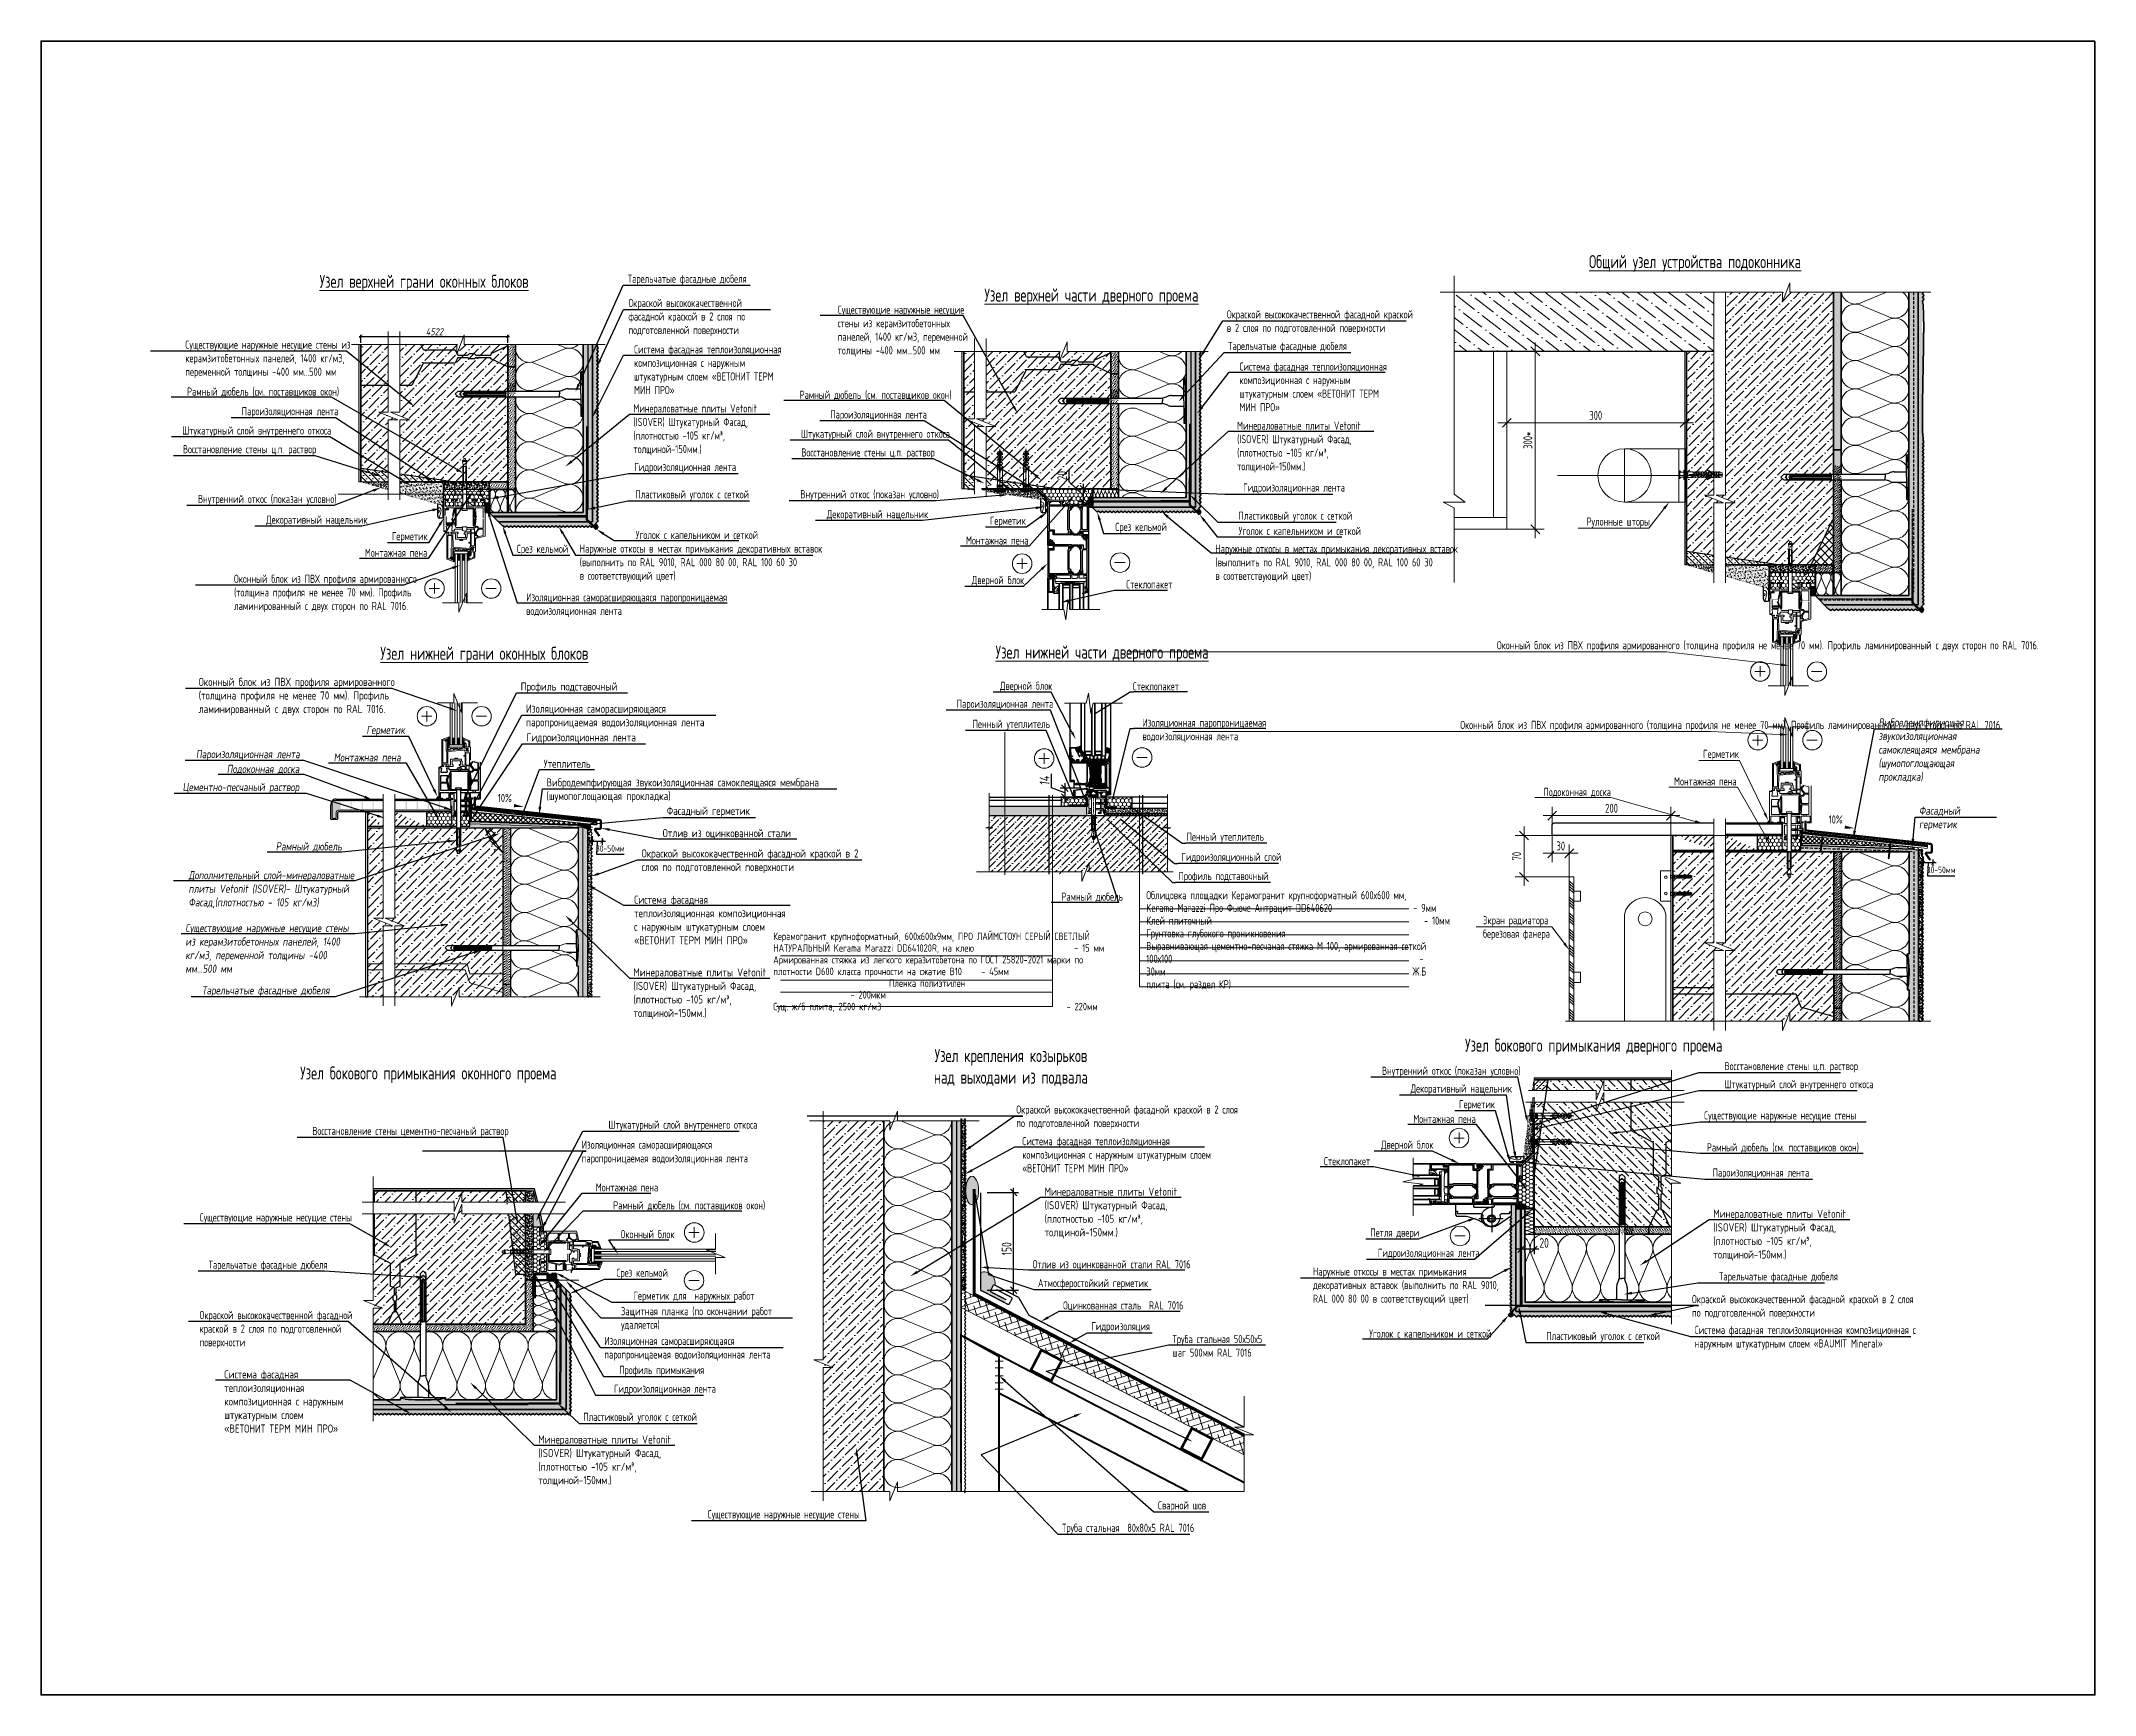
# Model space of a CAD drawing. Header units: millimetres. Extents: x -136099598 to 11807193, y 0 to 779331.
# Drawn here: x 751346 to 814469, y 345860 to 396684 of the extents above; entities that cross this region are included whole.
import ezdxf
from ezdxf import colors
from ezdxf.entities.mleader import LeaderData, LeaderLine
from ezdxf.math import Vec2, Vec3

# ---------------------------------------------------------------- set-up
doc = ezdxf.new("R2010")
doc.units = ezdxf.units.MM
doc.header["$MEASUREMENT"] = 0
for name, pattern in [('ACAD_ISO02W100', [15, 12, -3]), ('ACAD_ISO03W100', [30, 12, -18]), ('DASHED', [19.05, 12.7, -6.35]), ('DASHED2', [9.525, 6.35, -3.175]), ('осевая', [2, 1.25, -0.25, 0.25, -0.25])]:
    doc.linetypes.add(name, pattern=pattern)
doc.layers.get('0').update_dxf_attribs({"color": 250, "lineweight": 9})
doc.layers.get('Defpoints').update_dxf_attribs({"color": 8})
for name, color, linetype in [('!!_для разрезов', 7, 'Continuous'), ('_Дюбель', 5, 'Continuous'), ('_Пунктир', 6, 'DASHED'), ('A-OKNO-RAM', 140, 'Continuous'), ('АР_Метал', 140, 'Continuous'), ('АР_Таблицы', 250, 'Continuous'), ('АР_Фасад', 251, 'Continuous'), ('Тонкая', 7, 'Continuous'), ('ФВ-5', 7, 'Continuous')]:
    doc.layers.add(name, color=color, linetype=linetype)
for name, color, linetype, lineweight in [('+АР_Размеры', 252, 'Continuous', 9), ('0S-Profile PVC-U', 254, 'Continuous', 25), ('0S-Shading PVC-U', 253, 'Continuous', 13), ('_0', 250, 'Continuous', 9), ('_Линии для надписей', 5, 'Continuous', 9), ('_Штриховки', 250, 'Continuous', 13), ('_Штриховки_точка', 5, 'Continuous', 30), ('PDF _Геометрия', 7, 'Continuous', 0), ('TN-СТЯЖКА', 252, 'Continuous', 15), ('АР_Гидроизол', 162, 'Continuous', 9), ('АР_Доска', 41, 'Continuous', 9), ('АР_Оси_Разм', 7, 'Continuous', 15), ('АР_Перекрытие', 250, 'Continuous', 30), ('АР_Стены фасадные', 7, 'Continuous', 30), ('АР_Тонкие', 250, 'Continuous', 5), ('АР_Штриховка', 253, 'Continuous', 13), ('Рисунок', 6, 'Continuous', 35), ('СПДС_+АР_Выноски', 4, 'Continuous', 0), ('Тонко_черные', 7, 'Continuous', 5)]:
    doc.layers.add(name, color=color, linetype=linetype, lineweight=lineweight)
doc.styles.add('GOST 2.304', font='CS_Gost2304.shx')
doc.styles.add('ICOCPEUR', font='isocpeur.ttf')
doc.styles.add('ISOCPEUR', font='isocpeur.ttf', dxfattribs={"width": 0.7})
doc.styles.add('Архитект', font='isocpeur.ttf', dxfattribs={"width": 0.8, "oblique": 8})
doc.styles.add('Архитектурный размер', font='isocpeur.ttf', dxfattribs={"width": 0.8, "oblique": 8})
doc.styles.add('М2', font='isocpeui.ttf', dxfattribs={"width": 0.8})
doc.dimstyles.new('KK 100', dxfattribs={"dimscale": 100, "dimtxt": 3, "dimasz": 2, "dimexe": 1.5, "dimexo": 2, "dimtad": 1, "dimdec": 0, "dimtxsty": 'GOST 2.304', "dimblk": 'OBLIQUE', "dimcen": 2.5, "dimdle": 1.5, "dimadec": 0, "dimazin": 0, "dimtfac": 1, "dimtdec": 0, "dimtmove": 0, "dimatfit": 3, "dimarcsym": 0})
doc.dimstyles.new('R_100', dxfattribs={"dimtxt": 270, "dimasz": 120, "dimexe": 100, "dimexo": 100, "dimgap": 80, "dimtad": 1, "dimdec": 0, "dimrnd": 5, "dimzin": 0, "dimdsep": 46, "dimtxsty": 'ISOCPEUR', "dimblk": 'ARCHTICK', "dimcen": 100, "dimdle": 100, "dimclrd": 256, "dimclre": 256, "dimclrt": 256, "dimadec": 0, "dimazin": 0, "dimtfac": 2, "dimtdec": 0, "dimtofl": 0, "dimtmove": 1, "dimatfit": 3, "dimfxl": 1, "dimtvp": 3, "dimtfill": 1, "dimtolj": 1, "dimtzin": 0, "dimarcsym": 0})
doc.dimstyles.new('Копия R_5', dxfattribs={"dimtxt": 15, "dimasz": 15, "dimexe": 15, "dimexo": 0, "dimgap": 15, "dimtad": 1, "dimdec": 0, "dimrnd": 5, "dimzin": 0, "dimdsep": 46, "dimtxsty": 'Архитектурный размер', "dimblk": 'OBLIQUE', "dimcen": -0.09, "dimdle": 15, "dimclrd": 256, "dimclre": 256, "dimclrt": 256, "dimadec": 0, "dimazin": 0, "dimtfac": 2, "dimtdec": 0, "dimtmove": 0, "dimatfit": 3, "dimfxl": 1, "dimtvp": 3, "dimtfill": 1, "dimtolj": 1, "dimtzin": 0, "dimarcsym": 0})
doc.dimstyles.new('М2', dxfattribs={"dimtxt": 220, "dimasz": 100, "dimexe": 50, "dimexo": 50, "dimgap": 30, "dimtad": 1, "dimdec": 0, "dimzin": 1, "dimtxsty": 'М2', "dimblk": 'ARCHTICK', "dimcen": 2.5, "dimdle": 50, "dimclrd": 256, "dimclre": 256, "dimclrt": 256, "dimadec": 0, "dimazin": 0, "dimtfac": 1, "dimtdec": 0, "dimtmove": 1, "dimatfit": 2, "dimldrblk": 'NONE', "dimfxl": 1, "dimtolj": 1, "dimlwd": -1, "dimlwe": -1, "dimarcsym": 1})
pattern_1 = [(0, (-2328750.236, 2504516.3), (111.0721134, 64.1274992), [74.0480756, -148.0961512]), (120, (-2328750.236, 2504516.3), (-111.0721001, 64.1275222), [74.0480756, -148.0961512]), (60, (-2328750.236, 2504516.3), (1.33e-05, 128.2550215), [-148.0961512, 74.0480756])]
pattern_2 = [(45, (-2328750.236, 2504516.298), (-26.1799482, 26.1799482), [])]
pattern_3 = [(45, (554700.857, 473907.7), (-19.475876, 58.427627), [0, -55.086095])]
pattern_4 = [(135, (1738786.35, -780825.34), (98.174806, 98.174806), []), (135, (1738688.18, -780825.34), (98.174806, 98.174806), [0, -138.840142])]
pattern_5 = [(130, (3869289.76, 2472023.18), (-105.3631696, -9.2180785), [11.017219, -121.189408]), (185, (3869289.76, 2472023.18), (20.3820435, 110.4941134), [8.813775, -96.9515265]), (79.549, (3869280.98, 2472022.41), (-84.981507, 101.275532), [9.3631903, -102.9950928]), (133.8158, (3869289.76, 2472052.56), (-156.773603, -24.314411), [16.5258284, -181.784112]), (83.3644, (3869276.7, 2472050.53), (-137.298395, 143.094043), [14.0447854, -154.492639]), (188.816, (3869289.76, 2472052.56), (-137.29861, 143.0937895), [13.220663, -145.42729]), (159, (3869275.07, 2472045.21), (-87.6836915, -59.1433913), [11.017219, -121.189408]), (214, (3869275.07, 2472045.21), (-35.7420722, 106.52174), [8.813775, -96.9515265]), (108.5486, (3869267.76, 2472040.28), (-123.4255223, 47.3785857), [9.3631903, -102.9950928]), (142.5, (3869289.758, 2472023.177), (-1.78623717, 48.9008595), [0, -95.7763565, 0, -98.420489, 0, -97.3187671]), (172.5, (3869289.76, 2472023.177), (-38.6439291, 57.9376023), [0, -56.11436835, 0, -93.5729127, 0, -37.0913037]), (212.5, (3869322.515, 2472023.177), (-78.41633964, -3.31311426), [0, -36.7240631, 0, -114.5790767, 0, -152.0376211]), (222.5, (3869337.205, 2472023.18), (-85.6678015, 14.7049458), [0, -47.741282, 0, -76.0922587, 0, -107.9687454])]
pattern_6 = [(270, (3870635.83, 2483916.864), (-63.6079279, -110.1721892), [73.448126, -146.8962522]), (150, (3870635.83, 2483916.864), (-63.6079507, 110.172176), [73.448126, -146.8962522]), (210, (3870635.83, 2483916.864), (-127.2158786, -1.32e-05), [-146.8962522, 73.448126])]
pattern_7 = [(135, (1664648.11, 21328.58), (25.967834, 25.967834), [])]
pattern_8 = [(45, (536105.73, 466784.66), (73.631104, 269.980716), [347.10035, -69.42007, 0, -69.42007])]
pattern_9 = [(270, (-137060.085, 8285.04), (64.1274992, -111.0721134), [74.048076, -148.096151]), (30, (-137060.085, 8285.04), (64.1275222, 111.0721), [74.048076, -148.096151]), (330, (-137060.085, 8285.04), (128.2550215, -1.33e-05), [-148.096151, 74.048076])]
pattern_10 = [(50, (-144332.39, 7686.58), (106.223812, -9.293375), [11.107211, -122.179325]), (355, (-144332.39, 7686.58), (-20.548531, 111.396667), [8.885769, -97.74346]), (100.451, (-144323.54, 7685.8), (85.675665, 102.102785), [9.439672, -103.836392]), (46.1842, (-144332.39, 7716.2), (158.054184, -24.51302), [16.660817, -183.268987]), (96.6356, (-144319.22, 7714.15), (138.419895, 144.262884), [14.159508, -155.754588]), (351.184, (-144332.4, 7716.2), (138.420112, 144.262629), [13.328654, -146.61519]), (21, (-144317.58, 7708.79), (88.399922, -59.626495), [11.107211, -122.179325]), (326, (-144317.58, 7708.79), (36.034026, 107.391846), [8.885769, -97.74346]), (71.4514, (-144310.22, 7703.82), (124.433704, 47.76559), [9.439672, -103.836392]), (37.5, (-144332.393, 7686.576), (1.8008278, 49.3002985), [0, -96.5586906, 0, -99.2244213, 0, -98.1137]), (7.5, (-144332.393, 7686.576), (38.959586, 58.4108565), [0, -56.5727298, 0, -94.3372483, 0, -37.3942782]), (327.5, (-144365.42, 7686.576), (79.0568712, -3.3401769), [0, -37.024038, 0, -115.514998, 0, -153.2795165]), (317.5, (-144380.23, 7686.576), (86.3675655, 14.825061), [0, -48.131249, 0, -76.7138063, 0, -108.850671])]
pattern_11 = [(50, (676385.22, 332875.11), (158.04475, -13.82712), [16.52583, -181.78411]), (355, (676385.22, 332875.11), (-30.57307, 165.74117), [13.22066, -145.4273]), (100.451, (676398.39, 332873.96), (127.47226, 151.9133), [14.04479, -154.49264]), (46.1842, (676385.22, 332919.18), (235.1604, -36.4716), [24.78874, -272.67617]), (96.6356, (676404.81, 332916.14), (205.9476, 214.64106), [21.0672, -231.73896]), (351.184, (676385.22, 332919.18), (205.9479, 214.6407), [19.831, -218.14093]), (21, (676407.25, 332908.16), (131.52554, -88.71509), [16.52583, -181.78411]), (326, (676407.25, 332908.16), (53.6131, 159.7826), [13.22066, -145.4273]), (71.4514, (676418.21, 332900.77), (185.13828, 71.06788), [14.04479, -154.49264]), (37.5, (676385.22, 332875.11), (2.679356, 73.35129), [0, -143.664535, 0, -147.63073, 0, -145.97815]), (7.5, (676385.22, 332875.11), (57.965894, 86.906403), [0, -84.17155, 0, -140.35937, 0, -55.636956]), (327.5, (676336.08, 332875.11), (117.62451, -4.96967), [0, -55.086095, 0, -171.868615, 0, -228.05643]), (317.5, (676314.05, 332875.11), (128.5017, 22.05742), [0, -71.61192, 0, -114.13839, 0, -161.95312])]
pattern_12 = [(45, (-4840.841, -2622.8927), (-1.0681277, 3.2043831), [0, -3.0211214])]
pattern_13 = [(50, (-4840.841, -2622.893), (8.667748, -0.758329), [0.906336, -9.9697]), (355, (-4840.841, -2622.893), (-1.676738, 9.089847), [0.725069, -7.97576]), (100.451, (-4840.119, -2622.956), (6.991041, 8.331477), [0.770267, -8.472937]), (46.1842, (-4840.841, -2620.476), (12.89705, -2.000236), [1.359505, -14.95455]), (96.6356, (-4839.766, -2620.642), (11.294914, 11.771695), [1.1554, -12.709406]), (351.184, (-4840.841, -2620.476), (11.29493, 11.771674), [1.087604, -11.96364]), (21, (-4839.6325, -2621.08), (7.213338, -4.865457), [0.906336, -9.9697]), (326, (-4839.6325, -2621.08), (2.940337, 8.763058), [0.725069, -7.97576]), (71.4514, (-4839.031, -2621.4854), (10.153655, 3.89762), [0.770267, -8.472937]), (37.5, (-4840.841, -2622.8927), (0.1469456, 4.022851), [0, -7.8790845, 0, -8.0966053, 0, -8.0059716]), (7.5, (-4840.841, -2622.8927), (3.17906, 4.7662626), [0, -4.6162735, 0, -7.6978173, 0, -3.0513326]), (327.5, (-4843.5358, -2622.8927), (6.450955, -0.2725548), [0, -3.0211214, 0, -9.4258987, 0, -12.5074425]), (317.5, (-4844.744, -2622.8927), (7.0475, 1.209709), [0, -3.927458, 0, -6.2597635, 0, -8.882097])]
pattern_14 = [(130, (170890.429, 114102.4194), (-5.77849866, -0.50555288), [0.60422428, -6.64646703]), (185, (170890.429, 114102.4194), (1.11782525, 6.05989824), [0.48337942, -5.31717362]), (79.549, (170889.9473, 114102.3773), (-4.6606943, 5.55431778), [0.51351134, -5.64862473]), (133.8158, (170890.429, 114104.031), (-8.59803344, -1.33349056), [0.9063364, -9.96970054]), (83.3644, (170889.712, 114103.9196), (-7.52994233, 7.8477967), [0.770267, -8.4729371]), (188.816, (170890.429, 114104.031), (-7.5299541, 7.8477828), [0.72506913, -7.97576043]), (159, (170889.623, 114103.628), (-4.80889191, -3.24363826), [0.60422428, -6.64646703]), (214, (170889.623, 114103.628), (-1.96022498, 5.84203886), [0.48337942, -5.31717362]), (108.5486, (170889.2225, 114103.3576), (-6.76910364, 2.59841361), [0.51351134, -5.64862473]), (142.5, (170890.4288, 114102.4194), (-0.09796373, 2.681900633), [0, -5.25272303, 0, -5.39773686, 0, -5.33731443]), (172.5, (170890.4288, 114102.4194), (-2.11937334, 3.17750841), [0, -3.07751564, 0, -5.131878176, 0, -2.034221726]), (212.5, (170892.2254, 114102.4194), (-4.300636697, -0.181703212), [0, -2.014080917, 0, -6.28393246, 0, -8.338294996]), (222.5, (170893.031, 114102.4194), (-4.69833319, 0.806472604), [0, -2.61830519, 0, -4.17317566, 0, -5.921397896])]
pattern_15 = [(270, (170964.2524, 114754.7124), (-3.488489645, -6.04224275), [4.02816183, -8.05632367]), (150, (170964.2524, 114754.7124), (-3.488490895, 6.04224203), [4.02816183, -8.05632367]), (210, (170964.2524, 114754.7124), (-6.97698054, -7.2e-07), [-8.05632367, 4.02816183])]
pattern_16 = [(135, (49979.8786, -20302.5676), (1.424170274, 1.424170274), [])]
pattern_17 = [(270, (-49485.0845, -20780.1125), (3.48848965, -6.04224275), [4.0281618, -8.0563237]), (30, (-49485.0845, -20780.1125), (3.4884909, 6.04224203), [4.0281618, -8.0563237]), (330, (-49485.0845, -20780.1125), (6.97698054, -7.2e-07), [-8.0563237, 4.0281618])]
pattern_18 = [(45, (-49485.0845, -20780.1125), (-1.424170274, 1.424170274), [])]
pattern_19 = [(45, (664908.33, 341876.904), (-19.475876, 58.427627), [0, -55.086095])]
pattern_20 = [(270, (-149119.55, 10804.364), (63.607928, -110.172189), [73.448126, -146.896252]), (30, (-149119.55, 10804.364), (63.6079507, 110.172176), [73.448126, -146.896252]), (330, (-149119.55, 10804.364), (127.2158786, -1.3e-05), [-146.896252, 73.448126])]
pattern_21 = [(45, (-149119.55, 10804.364), (-25.967834, 25.967834), [])]

msp = doc.modelspace()

# ---------------------------------------------------------------- texts
at = {"layer": 'АР_Таблицы', "lineweight": 9, "width": 9573.43855, "attachment_point": 5}
for s, insert, char_height, style in [('{\\LУзел верхней грани оконных блоков}', (763115.254, 389247.021), 400, 'ISOCPEUR'), ('{\\LУзел верхней части дверного проема}', (783627.389, 388824.678), 400, 'ISOCPEUR'), ('{\\W0.7;\\LУзел нижней части дверного проема}', (783955.07, 377852.65), 400, 'ICOCPEUR'), ('{\\Q0;\\W0.7;\\LУзел нижней грани оконных блоков}', (764968.299, 377815.584), 400, 'Архитект'), ('10%', (765598.351, 373423.452), 250, 'ISOCPEUR'), ('Узел крепления козырьков ^Jнад выходами из подвала ', (781152.361, 365142.949), 400, 'ISOCPEUR'), ('Узел бокового примыкания дверного проема ', (799063.885, 365773.165), 400, 'ISOCPEUR'), ('Узел бокового примыкания оконного проема', (763247.584, 364917.903), 400, 'ISOCPEUR')]:
    msp.add_mtext(s, dxfattribs=dict(at, insert=insert, char_height=char_height, style=style))
at = {"layer": 'АР_Тонкие', "char_height": 250, "attachment_point": 1, "style": 'ISOCPEUR'}
for s, insert, width in [('\\pxsm1,ql;Стеклопакет', (784898.244, 376981.742), 8498.60878), ('\\pxsm1,ql;Изоляционная паропроницаемая водоизоляционная лента', (785196.478, 375862.782), 5371.23228), ('\\pxsm1,ql;Пенный утеплитель', (786551.944, 372357.567), 8498.60878), ('\\pxsm1,ql;Гидроизоляционный слой', (786392.926, 371737.602), 8498.60878), ('\\pxsm1,ql;Профиль подставочный', (786303.307, 371152.166), 8498.60878)]:
    msp.add_mtext(s, dxfattribs=dict(at, insert=insert, width=width))
at = {"layer": 'АР_Тонкие', "line_spacing_factor": 0.938, "style": 'Архитект'}
for s, insert, char_height, width, attachment_point in [('{\\H1.0073x;\\Q0;\\W0.7;Облицовка площадки Керамогранит крупноформатный 600х600 мм,    Kerama Marazzi Про Фьюче Антрацит DD640620                     - 9мм \\PКлей плиточный                                                       - 10мм\\PГрунтовка глубокого проникновения\\PВыравнивающая цементно-песчаная стяжка М 100, армированная сеткой 100х100                                                                - 30мм                                                                Ж.Б плита (см. раздел КР)\\P\\W0.8;\\P\\H0.99275x;\\P}\\P\\P\\P\\P\\P\\P\\P\\P                               \\P                ', (785313.506, 366703.943), 248.1875, 8614.83407, 4), ('{\\Q0;\\W0.7;Керамогранит крупноформатный, 600х600х9мм, ПРО ЛАЙМСТОУН СЕРЫЙ СВЕТЛЫЙ НАТУРАЛЬНЫЙ Kerama Marazzi DD641020R, на клею                          - 15 мм                                                                                             \\PАрмированная стяжка из легкого керазитобетона по ГОСТ 25820-2021 марки по плотности D600 класса прочности на сжатие B10     - 45мм                                                        Пленка полиэтилен                                                          - 200мкм^JСущ. ж/б плита, 2500 кг/м3                                                - 220мм\\Q8;\\P}\\P\\P\\P\\P\\P\\P\\P\\P\\P\\P                               \\P                ', (773848.755, 369287.306), 230, 8888.30065, 1)]:
    msp.add_mtext(s, dxfattribs=dict(at, insert=insert, char_height=char_height, width=width, attachment_point=attachment_point))

# ---------------------------------------------------------------- blocks, each defined once
blk = doc.blocks.new('утеплитель')
at = {"layer": '_Штриховки'}
for p, q in [((-26, 14.6), (-10.6, 8.2)), ((-10.6, 6.8), (-25.5, 0.6))]:
    blk.add_line(p, q, dxfattribs=at)
for centre, radius, start, end in [((-28.5, 7.5), 7.5, 70.3227, 293.5343), ((-7.5, 15), 7.52, 245.8257, 359.8148), ((-7.5, 0), 7.5, 359.979, 114.2959)]:
    blk.add_arc(centre, radius, start, end, dxfattribs=at)
blk = doc.blocks.new('RASRYV')
for p, q in [((-250, 0), (0, 75)), ((0, 0), (-250, 0)), ((250, 0), (0, -75)), ((0, 0), (250, 0))]:
    blk.add_line(p, q)
blk = doc.blocks.new('_ArchTick')
at = {"color": 0, "linetype": 'ByBlock', "const_width": 0.15}
blk.add_lwpolyline([(-0.5, -0.5), (0.5, 0.5)], dxfattribs=at)
blk = doc.blocks.new('*D1415')
at = {"layer": 'Defpoints', "ltscale": 100, "transparency": 16777216}
for p, q in [((761122, 387609), (765744, 387609)), ((761172, 387409), (761172, 387659)), ((765694, 387409), (765694, 387659))]:
    blk.add_line(p, q, dxfattribs=at)
at = {"layer": 'Defpoints', "color": 0, "ltscale": 100, "transparency": 16777216}
for p in [(765694, 387609), (761172, 387359), (765694, 387359)]:
    blk.add_point(p, dxfattribs=at)
at = {"layer": 'Defpoints', "ltscale": 100, "transparency": 16777216, "xscale": 100, "yscale": 100, "zscale": 100, "rotation": 180}
blk.add_blockref('_ArchTick', (761172, 387609), dxfattribs=at)
at = {"layer": 'Defpoints', "ltscale": 100, "transparency": 16777216, "xscale": 100, "yscale": 100, "zscale": 100}
blk.add_blockref('_ArchTick', (765694, 387609), dxfattribs=at)
at = {"layer": 'Defpoints', "lineweight": 70, "ltscale": 100, "transparency": 16777216, "insert": (763433, 387749), "char_height": 220, "attachment_point": 5, "style": 'М2'}
blk.add_mtext('\\A1;4522', dxfattribs=at)
blk = doc.blocks.new('_None')
blk = doc.blocks.new('_224073_171230_Bar')
at = {"layer": '0S-Shading PVC-U'}
h = blk.add_hatch(dxfattribs=at)
h.set_pattern_fill('ANSI31', color=256, scale=0.468, angle=45, style=0)
h.set_pattern_definition([(90, (0, 0), (-1.4859, 3e-16), [])])
edge = h.paths.add_edge_path()
edge.add_arc((37.254027, 0.500007), 0.5, 269.999957196, 360.000042804)
edge.add_line((37.754027, 0.500007), (37.754027, 1.310339))
edge.add_arc((38.054027, 1.310339), 0.3, 89.999957196, 180.000042804, ccw=False)
edge.add_line((38.054027, 1.610339), (40.454025, 1.610007))
edge.add_arc((40.454028, 2.110003), 0.499996, 269.99960647, 360.000278938)
edge.add_line((40.954024, 2.110005), (40.954024, 5.586547))
edge.add_arc((39.964206, 5.444236), 0.999996, 8.181612318, 122.727011834)
edge.add_line((39.423571, 6.285489), (35.791862, 4.188721))
edge.add_arc((36.541866, 2.88968), 1.500005, 120.000065278, 152.005721009)
edge.add_line((35.21737, 3.593757), (34.721595, 2.710527))
edge.add_arc((33.84958, 3.200005), 0.999999, 269.999979617, 330.693681748, ccw=False)
edge.add_line((33.84958, 2.200006), (30.618469, 2.200006))
edge.add_arc((30.618469, 3.200005), 0.999999, 209.306318252, 270.000020383, ccw=False)
edge.add_line((29.746454, 2.710527), (29.25068, 3.593757))
edge.add_arc((27.926184, 2.88968), 1.500005, 27.994278991, 59.999934722)
edge.add_line((28.676188, 4.188721), (25.044479, 6.285489))
edge.add_arc((24.503844, 5.444236), 0.999996, 57.272988166, 171.818387682)
edge.add_line((23.514026, 5.586547), (23.514026, 2.110005))
edge.add_arc((24.014021, 2.110002), 0.499995, 179.999663766, 270.000336234)
edge.add_line((24.014024, 1.610007), (26.414023, 1.610339))
edge.add_arc((26.414023, 1.310339), 0.3, -0.000042804, 90.000042804, ccw=False)
edge.add_line((26.714023, 1.310339), (26.714023, 0.500007))
edge.add_arc((27.214023, 0.500007), 0.5, 179.999957196, 270.000042804)
edge.add_line((27.214023, 0.000007), (37.254027, 0.000007))
edge = h.paths.add_edge_path()
edge.add_ellipse((37.254027, 14.5), major_axis=(-0.5, 0), ratio=1, start_angle=179.999957196, end_angle=270.000042804, ccw=False)
edge.add_line((37.754027, 14.5), (37.754027, 13.689669))
edge.add_ellipse((38.054027, 13.689669), major_axis=(-0.3, 0), ratio=1, start_angle=-0.000042804, end_angle=90.000042804)
edge.add_line((38.054027, 13.389669), (40.454025, 13.390001))
edge.add_ellipse((40.454028, 12.890005), major_axis=(-0.499996, 0), ratio=1, start_angle=179.999663766, end_angle=270.000336234, ccw=False)
edge.add_line((40.954024, 12.890002), (40.954024, 9.413461))
edge.add_ellipse((39.964206, 9.555772), major_axis=(-0.999996, 0), ratio=1, start_angle=57.272988166, end_angle=171.818387682, ccw=False)
edge.add_line((39.423571, 8.714519), (35.791862, 10.811286))
edge.add_ellipse((36.541866, 12.110327), major_axis=(-1.500005, 0), ratio=1, start_angle=27.994278991, end_angle=59.999934722, ccw=False)
edge.add_line((35.21737, 11.40625), (34.721595, 12.28948))
edge.add_ellipse((33.84958, 11.800002), major_axis=(-0.999999, 0), ratio=1, start_angle=209.306318252, end_angle=270.000020383)
edge.add_line((33.84958, 12.800001), (30.618469, 12.800001))
edge.add_ellipse((30.618469, 11.800002), major_axis=(-0.999999, 0), ratio=1, start_angle=269.999979617, end_angle=330.693681748)
edge.add_line((29.746454, 12.28948), (29.25068, 11.40625))
edge.add_ellipse((27.926184, 12.110327), major_axis=(-1.500005, 0), ratio=1, start_angle=120.000065278, end_angle=152.005721009, ccw=False)
edge.add_line((28.676188, 10.811286), (25.044479, 8.714519))
edge.add_ellipse((24.503844, 9.555772), major_axis=(-0.999996, 0), ratio=1, start_angle=8.181612318, end_angle=122.727011834, ccw=False)
edge.add_line((23.514026, 9.413461), (23.514026, 12.890002))
edge.add_ellipse((24.014022, 12.890005), major_axis=(-0.499996, 0), ratio=1, start_angle=-90.000278938, end_angle=0.00039353, ccw=False)
edge.add_line((24.014024, 13.390001), (26.414023, 13.389669))
edge.add_ellipse((26.414023, 13.689669), major_axis=(-0.3, 0), ratio=1, start_angle=89.999957196, end_angle=180.000042804)
edge.add_line((26.714023, 13.689669), (26.714023, 14.5))
edge.add_ellipse((27.214023, 14.5), major_axis=(-0.5, 0), ratio=1, start_angle=-90.000042804, end_angle=0.000042804, ccw=False)
edge.add_line((27.214023, 15), (37.254027, 15))
at = {"layer": '0S-Profile PVC-U', "extrusion": (0, 0, -1)}
blk.add_lwpolyline([(-37.254027, 15, 0.414214), (-37.754027, 14.5), (-37.754027, 13.689669), (-37.754027, 13.689669, -0.414214), (-38.054027, 13.389669), (-40.454025, 13.390001), (-40.454025, 13.390001, 0.414217), (-40.954024, 12.890002), (-40.954024, 9.413461), (-40.954024, 9.413461, 0.546041), (-39.423571, 8.714519), (-35.791862, 10.811286), (-35.791862, 10.811286, 0.140566), (-35.21737, 11.40625), (-34.721595, 12.28948), (-34.721595, 12.28948, -0.271196), (-33.84958, 12.800001), (-30.618469, 12.800001), (-30.618469, 12.800001, -0.271196), (-29.746454, 12.28948), (-29.25068, 11.40625), (-29.25068, 11.40625, 0.140566), (-28.676188, 10.811286), (-25.044479, 8.714519), (-25.044479, 8.714519, 0.546041), (-23.514026, 9.413461), (-23.514026, 12.890002), (-23.514026, 12.890002, 0.414217), (-24.014024, 13.390001), (-26.414023, 13.389669), (-26.414023, 13.389669, -0.414214), (-26.714023, 13.689669), (-26.714023, 14.5), (-26.714023, 14.5, 0.414214), (-27.214023, 15), (-37.254027, 15)], format="xyb", close=True, dxfattribs=at)
at = {"layer": '0S-Profile PVC-U'}
blk.add_lwpolyline([(37.254027, 0.000007, 0.414214), (37.754027, 0.500007), (37.754027, 1.310339), (37.754027, 1.310339, -0.414214), (38.054027, 1.610339), (40.454025, 1.610007), (40.454025, 1.610007, 0.414217), (40.954024, 2.110005), (40.954024, 5.586547), (40.954024, 5.586547, 0.546041), (39.423571, 6.285489), (35.791862, 4.188721), (35.791862, 4.188721, 0.140566), (35.21737, 3.593757), (34.721595, 2.710527), (34.721595, 2.710527, -0.271196), (33.84958, 2.200006), (30.618469, 2.200006), (30.618469, 2.200006, -0.271196), (29.746454, 2.710527), (29.25068, 3.593757), (29.25068, 3.593757, 0.140566), (28.676188, 4.188721), (25.044479, 6.285489), (25.044479, 6.285489, 0.546041), (23.514026, 5.586547), (23.514026, 2.110005), (23.514026, 2.110005, 0.414217), (24.014024, 1.610007), (26.414023, 1.610339), (26.414023, 1.610339, -0.414214), (26.714023, 1.310339), (26.714023, 0.500007), (26.714023, 0.500007, 0.414214), (27.214023, 0.000007), (37.254027, 0.000007)], format="xyb", close=True, dxfattribs=at)
blk = doc.blocks.new('*U1399')
at = {"color": 8}
blk.add_lwpolyline([(0, -7.51), (0, -1), (2.25, -0.5), (-2.25, 0), (0, 0.5), (0, 5.32)], dxfattribs=at)
blk = doc.blocks.new('_Oblique')
at = {"color": 0, "linetype": 'ByBlock', "lineweight": -2}
blk.add_line((-0.5, -0.5), (0.5, 0.5), dxfattribs=at)
blk = doc.blocks.new('*D1416')
at = {"layer": 'Defpoints', "color": 0, "lineweight": 35, "ltscale": 100, "transparency": 16777216}
for p in [(783478, 373724), (782812, 373447), (783477, 373447)]:
    blk.add_point(p, dxfattribs=at)
at = {"layer": 'АР_Оси_Разм', "color": 0, "lineweight": -2, "ltscale": 100, "transparency": 16777216}
for p, q in [((782397, 373737), (782397, 374168)), ((782812, 373586), (782397, 373737)), ((783278, 373724), (782662, 373724)), ((782812, 373874), (782812, 373297)), ((783277, 373447), (782662, 373447))]:
    blk.add_line(p, q, dxfattribs=at)
at = {"layer": 'АР_Оси_Разм', "color": 0, "lineweight": -2, "ltscale": 100, "transparency": 16777216, "xscale": 200, "yscale": 200, "zscale": 200}
for p, rotation in [((782812, 373724), 90), ((782812, 373447), 270)]:
    blk.add_blockref('_Oblique', p, dxfattribs=dict(at, rotation=rotation))
at = {"layer": 'АР_Оси_Разм', "color": 0, "lineweight": 9, "ltscale": 100, "transparency": 16777216, "insert": (782185, 373952), "char_height": 300, "attachment_point": 5, "rotation": 90, "style": 'Архитектурный размер'}
blk.add_mtext('14', dxfattribs=at)
blk = doc.blocks.new('*D1417')
at = {"layer": 'Defpoints', "color": 0, "ltscale": 100, "transparency": 16777216}
for p in [(783359, 382929), (783377, 382529), (783535, 382529)]:
    blk.add_point(p, dxfattribs=at)
at = {"layer": 'АР_Оси_Разм', "color": 0, "lineweight": -2, "ltscale": 100, "transparency": 16777216}
for p, q in [((782939, 383140), (782939, 383517)), ((783377, 382729), (782939, 383140)), ((783335, 382529), (783227, 382529)), ((783377, 383079), (783377, 382379)), ((783559, 382929), (783527, 382929))]:
    blk.add_line(p, q, dxfattribs=at)
at = {"layer": 'АР_Оси_Разм', "color": 0, "lineweight": -2, "ltscale": 100, "transparency": 16777216, "xscale": 200, "yscale": 200, "zscale": 200}
for p, rotation in [((783377, 382929), 90), ((783377, 382529), 270)]:
    blk.add_blockref('_Oblique', p, dxfattribs=dict(at, rotation=rotation))
at = {"layer": 'АР_Оси_Разм', "color": 0, "lineweight": 9, "ltscale": 100, "transparency": 16777216, "insert": (782727, 383329), "char_height": 300, "attachment_point": 5, "rotation": 90, "style": 'ISOCPEUR'}
blk.add_mtext('20', dxfattribs=at)
blk = doc.blocks.new('*D1418')
at = {"layer": 'Defpoints', "color": 0, "ltscale": 100, "transparency": 16777216}
for p in [(797230, 361111), (796830, 360936), (796830, 359555)]:
    blk.add_point(p, dxfattribs=at)
at = {"layer": 'АР_Оси_Разм', "color": 0, "lineweight": -2, "ltscale": 100, "transparency": 16777216}
for p, q in [((796830, 360736), (796830, 359405)), ((797230, 360911), (797230, 359405)), ((797380, 359555), (796680, 359555))]:
    blk.add_line(p, q, dxfattribs=at)
at = {"layer": 'АР_Оси_Разм', "color": 0, "lineweight": -2, "ltscale": 100, "transparency": 16777216, "xscale": 200, "yscale": 200, "zscale": 200, "rotation": 180}
blk.add_blockref('_Oblique', (796830, 359555), dxfattribs=at)
at = {"layer": 'АР_Оси_Разм', "color": 0, "lineweight": -2, "ltscale": 100, "transparency": 16777216, "xscale": 200, "yscale": 200, "zscale": 200}
blk.add_blockref('_Oblique', (797230, 359555), dxfattribs=at)
at = {"layer": 'АР_Оси_Разм', "color": 0, "lineweight": 9, "ltscale": 100, "transparency": 16777216, "insert": (797541, 359750), "char_height": 300, "attachment_point": 5, "style": 'ISOCPEUR'}
blk.add_mtext('20', dxfattribs=at)
blk = doc.blocks.new('*D1419')
at = {"layer": 'Defpoints', "color": 0, "ltscale": 100, "transparency": 16777216}
for p in [(780222, 361298), (781235, 361298), (780222, 358298)]:
    blk.add_point(p, dxfattribs=at)
at = {"layer": 'АР_Оси_Разм', "color": 0, "lineweight": -2, "ltscale": 100, "transparency": 16777216}
for p, q in [((780422, 361298), (781385, 361298)), ((781235, 358148), (781235, 361448)), ((780422, 358298), (781385, 358298))]:
    blk.add_line(p, q, dxfattribs=at)
at = {"layer": 'АР_Оси_Разм', "color": 0, "lineweight": -2, "ltscale": 100, "transparency": 16777216, "xscale": 200, "yscale": 200, "zscale": 200}
for p, rotation in [((781235, 361298), 90), ((781235, 358298), 270)]:
    blk.add_blockref('_Oblique', p, dxfattribs=dict(at, rotation=rotation))
at = {"layer": 'АР_Оси_Разм', "color": 0, "lineweight": 9, "ltscale": 100, "transparency": 16777216, "insert": (781022, 359570), "char_height": 300, "attachment_point": 5, "rotation": 90, "style": 'ISOCPEUR'}
blk.add_mtext('150', dxfattribs=at)
blk = doc.blocks.new('*D1394')
at = {"layer": 'Defpoints', "color": 0, "ltscale": 100, "transparency": 16777216}
for p in [(127.1, -100), (426.9, -100), (127.1, -220.1)]:
    blk.add_point(p, dxfattribs=at)
at = {"layer": 'АР_Перекрытие', "lineweight": -2, "ltscale": 100, "transparency": 16777216}
for p, q in [((127.1, -100), (127.1, -235.1)), ((426.9, -100), (426.9, -235.1)), ((441.9, -220.1), (112.1, -220.1))]:
    blk.add_line(p, q, dxfattribs=at)
at = {"layer": 'АР_Перекрытие', "lineweight": -2, "ltscale": 100, "transparency": 16777216, "xscale": 15, "yscale": 15, "zscale": 15, "rotation": 180}
blk.add_blockref('_Oblique', (127.1, -220.1), dxfattribs=at)
at = {"layer": 'АР_Перекрытие', "lineweight": -2, "ltscale": 100, "transparency": 16777216, "xscale": 15, "yscale": 15, "zscale": 15}
blk.add_blockref('_Oblique', (426.9, -220.1), dxfattribs=at)
at = {"layer": 'АР_Перекрытие', "lineweight": 0, "ltscale": 100, "transparency": 16777216, "insert": (277, -207.6), "char_height": 15, "attachment_point": 5, "style": 'ISOCPEUR', "bg_fill": 3, "box_fill_scale": 1.25, "bg_fill_color": 256, "bg_fill_true_color": 13158600, "bg_fill_transparency": 0}
blk.add_mtext('\\A1;300', dxfattribs=at)
blk = doc.blocks.new('*D1395')
at = {"layer": 'Defpoints', "color": 0, "ltscale": 100, "transparency": 16777216}
for p in [(127.1, -99.6), (127.1, -399.6), (175, -399.6)]:
    blk.add_point(p, dxfattribs=at)
at = {"layer": 'АР_Перекрытие', "lineweight": -2, "ltscale": 100, "transparency": 16777216}
for p, q in [((127.1, -99.6), (190, -99.6)), ((175, -84.6), (175, -414.6)), ((127.1, -399.6), (190, -399.6))]:
    blk.add_line(p, q, dxfattribs=at)
at = {"layer": 'АР_Перекрытие', "lineweight": -2, "ltscale": 100, "transparency": 16777216, "xscale": 15, "yscale": 15, "zscale": 15}
for p, rotation in [((175, -99.6), 90), ((175, -399.6), 270)]:
    blk.add_blockref('_Oblique', p, dxfattribs=dict(at, rotation=rotation))
at = {"layer": 'АР_Перекрытие', "lineweight": 0, "ltscale": 100, "transparency": 16777216, "insert": (162.5, -249.6), "char_height": 15, "attachment_point": 5, "rotation": 90, "style": 'ISOCPEUR', "bg_fill": 3, "box_fill_scale": 1.25, "bg_fill_color": 256, "bg_fill_true_color": 13158600, "bg_fill_transparency": 0}
blk.add_mtext('\\A1;300*', dxfattribs=at)
blk = doc.blocks.new('*D1396')
at = {"layer": '+АР_Размеры', "lineweight": -2, "ltscale": 100, "transparency": 16777216}
for p, q in [((418.6, -882.2), (188.6, -882.2)), ((203.6, -915.6), (203.6, -867.2)), ((403.6, -915.6), (403.6, -867.2))]:
    blk.add_line(p, q, dxfattribs=at)
at = {"layer": 'Defpoints', "color": 0, "ltscale": 100, "transparency": 16777216}
for p in [(203.6, -882.2), (203.6, -915.6), (403.6, -915.6)]:
    blk.add_point(p, dxfattribs=at)
at = {"layer": '+АР_Размеры', "lineweight": -2, "ltscale": 100, "transparency": 16777216, "xscale": 15, "yscale": 15, "zscale": 15, "rotation": 180}
blk.add_blockref('_Oblique', (203.6, -882.2), dxfattribs=at)
at = {"layer": '+АР_Размеры', "lineweight": -2, "ltscale": 100, "transparency": 16777216, "xscale": 15, "yscale": 15, "zscale": 15}
blk.add_blockref('_Oblique', (403.6, -882.2), dxfattribs=at)
at = {"layer": '+АР_Размеры', "ltscale": 100, "transparency": 16777216, "insert": (303.6, -869.7), "char_height": 15, "attachment_point": 5, "style": 'ISOCPEUR', "bg_fill": 3, "box_fill_scale": 1.25, "bg_fill_color": 256, "bg_fill_true_color": 13158600, "bg_fill_transparency": 0}
blk.add_mtext('\\A1;200', dxfattribs=at)
blk = doc.blocks.new('*D1398')
at = {"layer": '+АР_Размеры', "lineweight": -2, "ltscale": 100, "transparency": 16777216}
for p, q in [((511.9, -915.6), (141.2, -915.6)), ((156.2, -900.6), (156.2, -1000.4)), ((236.2, -985.4), (141.2, -985.4))]:
    blk.add_line(p, q, dxfattribs=at)
at = {"layer": 'Defpoints', "color": 0, "ltscale": 100, "transparency": 16777216}
for p in [(511.9, -915.6), (156.2, -985.4), (236.2, -985.4)]:
    blk.add_point(p, dxfattribs=at)
at = {"layer": '+АР_Размеры', "lineweight": -2, "ltscale": 100, "transparency": 16777216, "xscale": 15, "yscale": 15, "zscale": 15}
for p, rotation in [((156.2, -915.6), 90), ((156.2, -985.4), 270)]:
    blk.add_blockref('_Oblique', p, dxfattribs=dict(at, rotation=rotation))
at = {"layer": '+АР_Размеры', "ltscale": 100, "transparency": 16777216, "insert": (143.7, -950.5), "char_height": 15, "attachment_point": 5, "rotation": 90, "style": 'ISOCPEUR', "bg_fill": 3, "box_fill_scale": 1.25, "bg_fill_color": 256, "bg_fill_true_color": 13158600, "bg_fill_transparency": 0}
blk.add_mtext('\\A1;70', dxfattribs=at)
blk = doc.blocks.new('*D1397')
at = {"layer": '+АР_Размеры', "lineweight": -2, "ltscale": 100, "transparency": 16777216}
for p, q in [((203.6, -915.6), (203.6, -960.7)), ((232.4, -985.4), (232.4, -930.7)), ((188.6, -945.7), (247.4, -945.7))]:
    blk.add_line(p, q, dxfattribs=at)
at = {"layer": 'Defpoints', "color": 0, "ltscale": 100, "transparency": 16777216}
blk.add_point((232.4, -985.4), dxfattribs=at)
at = {"layer": '+АР_Размеры', "lineweight": -2, "ltscale": 100, "transparency": 16777216, "xscale": 15, "yscale": 15, "zscale": 15, "rotation": 180}
blk.add_blockref('_Oblique', (203.6, -945.7), dxfattribs=at)
at = {"layer": '+АР_Размеры', "lineweight": -2, "ltscale": 100, "transparency": 16777216, "xscale": 15, "yscale": 15, "zscale": 15}
blk.add_blockref('_Oblique', (232.4, -945.7), dxfattribs=at)
at = {"layer": '+АР_Размеры', "ltscale": 100, "transparency": 16777216, "insert": (218, -933.2), "char_height": 15, "attachment_point": 5, "style": 'ISOCPEUR', "bg_fill": 3, "box_fill_scale": 1.25, "bg_fill_color": 256, "bg_fill_true_color": 13158600, "bg_fill_transparency": 0}
blk.add_mtext('\\A1;30', dxfattribs=at)
at = {"layer": 'Defpoints', "color": 0, "ltscale": 100, "transparency": 16777216}
for p in [(203.6, -915.6), (232.4, -945.7)]:
    blk.add_point(p, dxfattribs=at)
blk = doc.blocks.new('*D1896')
at = {"lineweight": -2, "ltscale": 100, "transparency": 16777216}
for p, q in [((768688, 372087), (768185, 372087)), ((768285, 372252), (768285, 371987)), ((768436, 372087), (768416, 371693)), ((768588, 372189), (768588, 371987)), ((768416, 371693), (769262, 371693))]:
    blk.add_line(p, q, dxfattribs=at)
at = {"layer": 'Defpoints', "color": 0, "lineweight": 35, "ltscale": 100, "transparency": 16777216}
for p in [(768285, 372352), (768285, 372087), (768588, 372289)]:
    blk.add_point(p, dxfattribs=at)
at = {"lineweight": -2, "ltscale": 100, "transparency": 16777216, "xscale": 120, "yscale": 120, "zscale": 120, "rotation": 180}
blk.add_blockref('_ArchTick', (768285, 372087), dxfattribs=at)
at = {"lineweight": -2, "ltscale": 100, "transparency": 16777216, "xscale": 120, "yscale": 120, "zscale": 120}
blk.add_blockref('_ArchTick', (768588, 372087), dxfattribs=at)
at = {"ltscale": 100, "transparency": 16777216, "insert": (768839, 371873), "char_height": 200, "attachment_point": 5, "style": 'ISOCPEUR'}
blk.add_mtext('\\A1;30-50мм', dxfattribs=at)
blk = doc.blocks.new('*D1897')
at = {"lineweight": -2, "ltscale": 100, "transparency": 16777216}
for p, q in [((809590, 371427), (809087, 371427)), ((809187, 371591), (809187, 371327)), ((809339, 371427), (809318, 371033)), ((809490, 371529), (809490, 371327)), ((809318, 371033), (810164, 371033))]:
    blk.add_line(p, q, dxfattribs=at)
at = {"layer": 'Defpoints', "color": 0, "lineweight": 35, "ltscale": 100, "transparency": 16777216}
for p in [(809187, 371691), (809187, 371427), (809490, 371629)]:
    blk.add_point(p, dxfattribs=at)
at = {"lineweight": -2, "ltscale": 100, "transparency": 16777216, "xscale": 120, "yscale": 120, "zscale": 120, "rotation": 180}
blk.add_blockref('_ArchTick', (809187, 371427), dxfattribs=at)
at = {"lineweight": -2, "ltscale": 100, "transparency": 16777216, "xscale": 120, "yscale": 120, "zscale": 120}
blk.add_blockref('_ArchTick', (809490, 371427), dxfattribs=at)
at = {"ltscale": 100, "transparency": 16777216, "insert": (809741, 371213), "char_height": 200, "attachment_point": 5, "style": 'ISOCPEUR'}
blk.add_mtext('\\A1;30-50мм', dxfattribs=at)
blk = doc.blocks.new('УЗЕЛ общий')
at = {"layer": '!!_для разрезов', "linetype": 'Continuous', "lineweight": 18}
h = blk.add_hatch(dxfattribs=at)
h.set_pattern_fill('ANSI37', color=251, scale=3.171781)
h.set_pattern_definition([(45, (-45067.772, -4742.565), (-7.1208514, 7.1208514), []), (135, (-45067.772, -4742.565), (-7.1208514, -7.1208514), [])])
h.paths.add_polyline_path([(640.1, -459.6), (675.8, -384.1), (678, -383.2), (678, -459.6)])
h = blk.add_hatch(dxfattribs=at)
h.set_pattern_fill('SACNCR', color=253, scale=3.171781)
h.set_pattern_definition([(135, (53493.4825, -62560.609), (5.3406385, 5.3406385), []), (135, (53488.142, -62560.609), (5.3406385, 5.3406385), [0, -7.55280344])])
h.paths.add_polyline_path([(476.2, -459.6), (476.2, -443.1), (430.6, -436.5), (430.7, -459.6)])
h.paths.add_polyline_path([(495.9, -446), (495.9, -459.6), (528, -459.6), (589.2, -460.1), (589.2, -459.6)])
h = blk.add_hatch()
h.set_pattern_fill('AR-CONC', scale=0.031718, angle=180, style=0)
h.set_pattern_definition([(130, (170847.826, 114078.885), (-5.77849866, -0.50555288), [0.60422428, -6.64646703]), (185, (170847.826, 114078.885), (1.11782525, 6.05989824), [0.48337942, -5.31717362]), (79.549, (170847.3443, 114078.8427), (-4.6606943, 5.55431778), [0.51351134, -5.64862473]), (133.8158, (170847.826, 114080.496), (-8.59803344, -1.33349056), [0.9063364, -9.96970054]), (83.3644, (170847.109, 114080.385), (-7.52994233, 7.8477967), [0.770267, -8.4729371]), (188.816, (170847.826, 114080.496), (-7.5299541, 7.8477828), [0.72506913, -7.97576043]), (159, (170847.02, 114080.0933), (-4.80889191, -3.24363826), [0.60422428, -6.64646703]), (214, (170847.02, 114080.093), (-1.96022498, 5.84203886), [0.48337942, -5.31717362]), (108.5486, (170846.6195, 114079.823), (-6.76910364, 2.59841361), [0.51351134, -5.64862473]), (142.5, (170847.8258, 114078.8848), (-0.09796373, 2.681900633), [0, -5.25272303, 0, -5.39773686, 0, -5.33731443]), (172.5, (170847.8258, 114078.8848), (-2.11937334, 3.17750841), [0, -3.07751564, 0, -5.131878176, 0, -2.034221726]), (212.5, (170849.6224, 114078.8848), (-4.300636697, -0.181703212), [0, -2.014080917, 0, -6.28393246, 0, -8.338294996]), (222.5, (170850.428, 114078.885), (-4.69833319, 0.806472604), [0, -2.61830519, 0, -4.17317566, 0, -5.921397896])])
h.paths.add_polyline_path([(426.9, -459.6), (430, -459.6), (430, -228.1), (426.9, -228.1)])
h = blk.add_hatch()
h.set_pattern_fill('AR-CONC', scale=0.031718, angle=180, style=0)
h.set_pattern_definition(pattern_14)
h.paths.add_polyline_path([(430, -459.6), (476.2, -473), (476.2, -459.6)])
h = blk.add_hatch()
h.set_pattern_fill('AR-CONC', scale=0.031718, angle=180, style=0)
h.set_pattern_definition(pattern_14)
h.paths.add_polyline_path([(495.9, -478.7), (568, -499.6), (568, -477.9), (565, -475.4), (567.3, -463.6), (551.5, -461.5), (495.9, -459.6)])
for points in [[(567.9, -465.5), (567.9, -495.9), (570.2, -495.9), (570.2, -484.2), (570.2, -465.4, 0.376217), (566.1, -459.6), (536.6, -459.6), (536.6, -461.7), (565.5, -461.7, -0.391165)], [(648.9, -477.9), (648.9, -511.4), (646.6, -511.4), (646.6, -496.6), (646.6, -477.8, -0.376217), (650.7, -472), (680.2, -472), (680.2, -474.1), (651.3, -474.1, 0.391165)], [(568, -495.9), (568, -510.1), (570.2, -510.1), (570.2, -495.9)], [(568, -519.8, 0.697575), (570.2, -519.8), (570.2, -515.6, 0.697575), (568, -515.6)]]:
    blk.add_hatch(color=256).paths.add_polyline_path(points)
at = {"ltscale": 100}
h = blk.add_hatch(dxfattribs=at)
h.set_pattern_fill('HONEY', color=256, scale=1.268712, angle=270, style=0)
h.set_pattern_definition(pattern_15)
h.paths.add_polyline_path([(570.2, -472.3), (570.2, -480.3), (570.2, -489.2), (577.6, -489.2), (577.6, -491.2), (572.1, -491.2), (572.1, -500.6), (587, -500.6), (587, -491.2), (583.5, -491.2), (583.5, -489.2), (592.9, -489.2), (592.9, -491.2), (588.9, -491.2), (588.9, -500.6), (601.8, -500.6), (601.8, -472.3)])
h = blk.add_hatch(dxfattribs=at)
h.set_pattern_fill('HONEY', color=256, scale=1.268712, angle=270, style=0)
h.set_pattern_definition(pattern_15)
h.paths.add_polyline_path([(646.6, -472.3), (646.6, -490.3), (631.9, -483, 0.55767), (631.4, -482.1, 1.793174), (631.9, -483), (646.6, -490.3), (646.6, -496.4), (639.8, -496.4), (639.8, -489.2), (632.4, -489.2), (632.4, -491.2), (637.8, -491.2), (637.8, -500.6), (623, -500.6), (623, -491.2), (626.8, -491.2), (626.8, -489.2), (617.3, -489.2), (617.3, -491.2), (621.2, -491.2), (621.2, -500.6), (620.4, -500.6), (608.2, -491.3), (608.2, -472.3)])
at = {"linetype": 'Continuous'}
h = blk.add_hatch(dxfattribs=at)
h.set_pattern_fill('ANSI31', color=256, scale=0.634356, angle=180, style=0)
h.set_pattern_definition(pattern_16)
h.paths.add_polyline_path([(588.9, -533.3), (590.7, -533.3), (590.7, -505.3), (601.8, -505.3), (601.8, -503.2), (588.9, -503.2)])
at = {"ltscale": 100}
h = blk.add_hatch(dxfattribs=at)
h.set_pattern_fill('HONEY', color=256, scale=1.268712, angle=270, style=0)
h.set_pattern_definition([(270, (49979.8786, -20302.5676), (-3.48848965, -6.04224275), [4.0281618, -8.0563237]), (150, (49979.8786, -20302.5676), (-3.4884909, 6.04224203), [4.0281618, -8.0563237]), (210, (49979.8786, -20302.5676), (-6.97698054, -7.2e-07), [-8.0563237, 4.0281618])])
h.paths.add_polyline_path([(608.2, -500.6), (608.2, -491.3), (620.4, -500.6)])
at = {"linetype": 'Continuous'}
h = blk.add_hatch(dxfattribs=at)
h.set_pattern_fill('ANSI31', color=256, scale=0.634356, angle=180, style=0)
h.set_pattern_definition(pattern_16)
h.paths.add_polyline_path([(621.1, -503.2), (608.2, -503.2), (608.2, -505.3), (619.3, -505.3), (619.3, -533.3), (621.1, -533.3)])
at = {"lineweight": 15}
h = blk.add_hatch(color=256, dxfattribs=at)
h.paths.add_polyline_path([(589.1, -594.6), (586.4, -593.6), (586.4, -590.2), (585.3, -590.2, -0.478613), (584.4, -591.1, -0.151148), (584, -590.8), (582.3, -589.2, -0.438649), (582.3, -588), (583.9, -586.6, -0.672149), (585.3, -587.1), (586.5, -587.1), (586.5, -584.7), (584.9, -584.7), (584.9, -574.8), (587.5, -576.5), (587.5, -580.8), (589.1, -580.8)])
h.paths.add_polyline_path([(597.3, -591.7), (592.9, -591.7), (592.9, -580.8), (597.3, -580.8)])
h.paths.add_polyline_path([(605.5, -591.7), (601.1, -591.7), (601.1, -580.8), (605.5, -580.8)])
h.paths.add_polyline_path([(610.9, -591.7), (609.4, -595), (609.4, -580.8), (610.4, -580.8), (610.4, -576.5), (610.7, -576.4), (614.3, -576.4), (614.3, -573.7), (614.6, -573.7), (614.6, -576.6), (614.2, -577.3), (614.2, -582), (613.8, -582.4), (612.1, -582.4), (610.9, -583.7)])
h = blk.add_hatch(color=256, dxfattribs=at)
h.paths.add_polyline_path([(589.1, -789.2), (586.4, -790.2), (586.4, -793.6), (585.3, -793.6, 0.478613), (584.4, -792.7, 0.151148), (584, -793), (582.3, -794.6, 0.438649), (582.3, -795.8), (583.9, -797.2, 0.672149), (585.3, -796.7), (586.5, -796.7), (586.5, -799.1), (584.9, -799.1), (584.9, -809), (587.5, -807.3), (587.5, -803), (589.1, -803)])
h.paths.add_polyline_path([(597.3, -792.1), (592.9, -792.1), (592.9, -803), (597.3, -803)])
h.paths.add_polyline_path([(605.5, -792.1), (601.1, -792.1), (601.1, -803), (605.5, -803)])
h.paths.add_polyline_path([(610.9, -792.1), (609.4, -788.8), (609.4, -803), (610.4, -803), (610.4, -807.3), (610.7, -807.4), (614.3, -807.4), (614.3, -810.1), (614.6, -810.1), (614.6, -807.2), (614.2, -806.5), (614.2, -801.8), (613.8, -801.4), (612.1, -801.4), (610.9, -800.1)])
at = {"linetype": 'Continuous'}
h = blk.add_hatch(dxfattribs=at)
h.set_pattern_fill('ANSI31', color=256, scale=0.634356, style=0)
h.set_pattern_definition(pattern_18)
h.paths.add_polyline_path([(590.8, -850.4), (589, -850.4), (589, -880.3), (599.7, -880.3), (599.7, -878.4), (590.8, -878.4)])
h = blk.add_hatch(dxfattribs=at)
h.set_pattern_fill('ANSI31', color=256, scale=0.634356, style=0)
h.set_pattern_definition(pattern_18)
h.paths.add_polyline_path([(619.1, -878.4), (606.4, -878.4), (606.4, -880.3), (621.1, -880.3), (621.1, -850.4), (621.1, -850.2), (619.1, -850.2)])
at = {"lineweight": 30}
for points in [[(593.8, -894.5), (591.4, -894.5), (591.4, -936.4, -0.414214), (587.8, -940.1), (563, -940.1), (563, -942.3), (590.1, -942.3, 0.414214), (593.8, -938.7)], [(628.5, -931.8, -0.414214), (624.9, -928.1), (624.9, -908.5), (622.6, -908.5), (622.6, -930.4, 0.414214), (626.2, -934), (641.5, -934), (641.5, -931.8)]]:
    blk.add_hatch(color=256, dxfattribs=at).paths.add_polyline_path(points)
h = blk.add_hatch(color=256)
edge = h.paths.add_edge_path()
edge.add_arc((570.8, -894.4), 4.24, 100.2352, 181.6074)
edge.add_line((566.6, -894.5), (570.1, -894.5))
edge.add_line((570.1, -894.5), (570.1, -890.2))
h = blk.add_hatch()
h.set_pattern_fill('AR-CONC', scale=0.031718, angle=180, style=0)
h.set_pattern_definition([(130, (170824.555, 113391.44), (-5.77849866, -0.50555288), [0.60422428, -6.64646703]), (185, (170824.555, 113391.44), (1.11782525, 6.05989824), [0.48337942, -5.31717362]), (79.549, (170824.0735, 113391.398), (-4.6606943, 5.55431778), [0.51351134, -5.64862473]), (133.8158, (170824.555, 113393.0515), (-8.59803344, -1.33349056), [0.9063364, -9.96970054]), (83.3644, (170823.8386, 113392.94), (-7.52994233, 7.8477967), [0.770267, -8.4729371]), (188.816, (170824.555, 113393.0515), (-7.5299541, 7.8477828), [0.72506913, -7.97576043]), (159, (170823.7494, 113392.6486), (-4.80889191, -3.24363826), [0.60422428, -6.64646703]), (214, (170823.7494, 113392.6486), (-1.96022498, 5.84203886), [0.48337942, -5.31717362]), (108.5486, (170823.3487, 113392.3783), (-6.76910364, 2.59841361), [0.51351134, -5.64862473]), (142.5, (170824.555, 113391.4402), (-0.09796373, 2.681900633), [0, -5.25272303, 0, -5.39773686, 0, -5.33731443]), (172.5, (170824.555, 113391.4402), (-2.11937334, 3.17750841), [0, -3.07751564, 0, -5.131878176, 0, -2.034221726]), (212.5, (170826.3516, 113391.4402), (-4.300636697, -0.181703212), [0, -2.014080917, 0, -6.28393246, 0, -8.338294996]), (222.5, (170827.1573, 113391.4402), (-4.69833319, 0.806472604), [0, -2.61830519, 0, -4.17317566, 0, -5.921397896])])
h.paths.add_polyline_path([(403.6, -1228.6), (406.7, -1228.6), (406.7, -915.6), (403.6, -915.6)])
h = blk.add_hatch()
h.set_pattern_fill('ANSI33', color=256, scale=2.378836, style=0)
h.set_pattern_definition([(45, (-49379.768, -20780.112), (-10.681277, 10.681277), []), (45, (-49369.087, -20780.112), (-10.681277, 10.681277), [7.5528034, -3.7764017])])
edge = h.paths.add_edge_path()
edge.add_line((476.2, -915.6), (476.2, -940.1))
edge.add_line((407.6, -940.1), (477, -940.1))
edge.add_line((406.7, -915.6), (406.7, -940.1))
edge.add_line((407.5, -915.6), (476.7, -915.6))
h = blk.add_hatch()
h.set_pattern_fill('ANSI33', color=256, scale=2.378836, style=0)
h.set_pattern_definition([(45, (-49333.736, -20780.112), (-10.681277, 10.681277), []), (45, (-49323.054, -20780.112), (-10.681277, 10.681277), [7.5528034, -3.7764017])])
edge = h.paths.add_edge_path()
edge.add_line((549.3, -915.6), (549.3, -940.1))
edge.add_line((495.9, -915.6), (550.5, -915.6))
edge.add_line((495.9, -915.6), (495.9, -940.1))
edge.add_line((495.9, -940.1), (550.3, -940.1))
at = {"ltscale": 100}
h = blk.add_hatch(dxfattribs=at)
h.set_pattern_fill('HONEY', color=256, scale=1.268712, angle=270, style=0)
h.set_pattern_definition(pattern_17)
h.paths.add_polyline_path([(549.3, -915.6), (549.3, -940.1), (566.2, -940.1), (590.4, -939), (592.6, -932.2, 0.414214), (591.4, -924.7), (591.4, -915.6)])
h = blk.add_hatch(dxfattribs=at)
h.set_pattern_fill('HONEY', color=256, scale=1.268712, angle=270, style=0)
h.set_pattern_definition(pattern_17)
h.paths.add_polyline_path([(599.7, -940.1), (599.7, -916.9), (598.3, -916.9), (596.8, -919.3), (598.3, -921.6), (598.3, -922.8), (593.8, -922.8), (593.8, -927, -0.414214), (590.1, -940.1)])
h = blk.add_hatch(dxfattribs=at)
h.set_pattern_fill('HONEY', color=256, scale=1.268712, angle=270, style=0)
h.set_pattern_definition(pattern_17)
edge = h.paths.add_edge_path()
edge.add_line((606.4, -940.2), (622, -940.1))
edge.add_line((606.4, -916.9), (606.4, -940.2))
edge.add_line((606.4, -916.9), (614.1, -916.9))
edge.add_line((614.1, -921.1), (614.1, -916.9))
edge.add_line((611.2, -921.1), (614.1, -921.1))
edge.add_line((611.2, -922.9), (611.2, -921.1))
edge.add_line((616.1, -922.9), (611.2, -922.9))
edge.add_line((616.1, -916.9), (616.1, -922.9))
edge.add_line((616.1, -916.9), (622.6, -916.9))
edge.add_line((622.6, -916.9), (622.6, -927))
edge.add_arc((563.6, -931), 59.1, -8.879, 3.9112, ccw=False)
at = {"layer": '_Штриховки'}
h = blk.add_hatch(dxfattribs=at)
h.set_pattern_fill('ANSI36', color=256, scale=3.171781, angle=90, style=0)
h.set_pattern_definition([(225, (1280.083, 5144.317), (-19.582341, -5.340639), [25.17601, -5.035202, 0, -5.035202])])
h.paths.add_polyline_path([(476.2, -443), (476.2, -354.8), (492.2, -354.8), (460.1, -342), (476.2, -342), (476.2, -99.6), (430, -99.6), (430, -436.2)])
h.paths.add_polyline_path([(495.9, -354.8), (495.9, -445.9), (589.2, -459.6), (640.1, -459.6), (678, -383.2), (678, -316.3), (593.9, -316.3), (589.1, -311.5), (593.9, -306.8), (678, -306.8), (678, 0), (495.9, 0), (495.9, -342), (479.8, -342), (511.9, -354.8)])
h = blk.add_hatch(dxfattribs=at)
h.set_pattern_fill('GEOL2', color=256, scale=12.687124, angle=90, style=0, pattern_type=2)
h.set_pattern_definition([(270, (-1298.048, 664.68), (-12.687124, -12.687124), [3.17178, -9.51534]), (270, (-1299.317, 664.68), (-12.687124, -12.687124), [3.17178, -9.51534]), (180, (-1300.586, 657.068), (-12.687124, 12.687124), [3.17178, -9.51534]), (180, (-1300.586, 655.799), (-12.687124, 12.687124), [3.17178, -9.51534]), (225, (-1299.317, 655.165), (-12.687124, -6e-16), [3.17178, -14.77052]), (225, (-1298.429, 654.277), (-12.687124, -6e-16), [3.17178, -14.77052]), (135, (-1305.026, 658.3365), (-6e-16, 12.687124), [3.17178, -14.77052]), (135, (-1305.9145, 657.448), (-6e-16, 12.687124), [3.17178, -14.77052]), (243.43495, (-1305.0264, 655.165), (-5e-09, -12.687124), [3.17178, -25.19749]), (243.43495, (-1303.8845, 654.657), (-5e-09, -12.687124), [3.17178, -25.19749]), (243.43495, (-1310.101, 660.2396), (-5e-09, -12.687124), [3.17178, -25.19749]), (243.43495, (-1308.9594, 659.732), (-5e-09, -12.687124), [3.17178, -25.19749]), (206.56505, (-1301.22, 661.5083), (-12.687124, -6e-10), [3.17178, -25.19749]), (206.56505, (-1300.586, 660.3665), (-12.687124, -6e-10), [3.17178, -25.19749]), (206.56505, (-1305.6607, 662.904), (-12.687124, -6e-10), [3.17178, -25.19749]), (206.56505, (-1306.295, 664.046), (-12.687124, -6e-10), [3.17178, -25.19749]), (153.43495, (-1306.8026, 653.3886), (-12.687124, 5e-09), [3.17178, -25.19749]), (153.43495, (-1306.295, 654.5304), (-12.687124, 5e-09), [3.17178, -25.19749]), (116.56505, (-1301.22, 662.777), (-6e-10, 12.687124), [3.17178, -25.19749]), (116.56505, (-1302.362, 662.2695), (-6e-10, 12.687124), [3.17178, -25.19749])])
h.paths.add_polyline_path([(570.6, -459.6), (570.6, -472.3), (646.6, -472.3), (646.6, -459.6)])
h = blk.add_hatch(dxfattribs=at)
h.set_pattern_fill('TRIANG', color=256, scale=0.158589, angle=90, style=0)
h.set_pattern_definition([(210, (3649.3888, 5947.0809), (-1.30818377, 0.75528007), [0.75528034, -0.75528034]), (150, (3649.3888, 5947.0809), (-1.6e-07, 1.51056042), [0.75528034, -0.75528034]), (270, (3648.7347, 5947.4585), (-1.30818362, -0.75528034), [0.75528034, -0.75528034])])
h.paths.add_polyline_path([(639.8, -497.8), (639.8, -496.4), (646.6, -496.4), (646.6, -511.2), (639.8, -511.4)])
h = blk.add_hatch(dxfattribs=at)
h.set_pattern_fill('ANSI36', color=256, scale=3.171781, style=0)
h.set_pattern_definition([(45, (-4873.297, -2656.38), (5.340639, 19.582341), [25.17601, -5.035202, 0, -5.035202])])
h.paths.add_polyline_path([(406.7, -943), (476.2, -943), (476.2, -1096.7), (460.1, -1096.7), (492.2, -1109.4), (476.2, -1109.4), (476.2, -1228.6), (406.7, -1228.6)])
h = blk.add_hatch(dxfattribs=at)
h.set_pattern_fill('ANSI36', color=256, scale=3.171781, style=0)
h.set_pattern_definition([(45, (-4853.628, -2656.38), (5.340639, 19.582341), [25.17601, -5.035202, 0, -5.035202])])
h.paths.add_polyline_path([(678.3, -943), (495.9, -943), (495.9, -1096.7), (479.8, -1096.7), (511.9, -1109.4), (495.9, -1109.4), (495.9, -1228.6), (678.3, -1228.6), (678.3, -1149.2), (584.7, -1149.2), (580.9, -1145.4), (584.7, -1141.6), (678.3, -1141.6)])
at = {"layer": '_Штриховки_точка'}
h = blk.add_hatch(dxfattribs=at)
h.set_pattern_fill('DOTS', color=0, scale=1.903069, angle=45, style=0)
h.set_pattern_definition([(45, (-4891.9622, -2784.2687), (-1.0681277, 3.2043831), [0, -3.0211214])])
h.paths.add_polyline_path([(662.5, -527.1), (646.6, -511.2), (804.8, -511.2), (804.8, -325.6), (802.9, -324.4), (804.6, -314.1), (804.8, -292.6), (804.8, -281.2), (804.6, -272.4), (804.3, -266.3), (803.9, -261.3), (802.9, -251.4), (802, -250.4), (804.8, -250.4), (804.8, 0), (820.7, 0), (820.7, -527.1)])
h = blk.add_hatch(dxfattribs=at)
h.set_pattern_fill('AR-CONC', color=0, scale=0.047577, style=0)
h.set_pattern_definition([(50, (-4891.962, -2784.269), (8.667748, -0.758329), [0.906336, -9.9697]), (355, (-4891.962, -2784.269), (-1.676738, 9.089847), [0.725069, -7.97576]), (100.451, (-4891.24, -2784.332), (6.991041, 8.331477), [0.770267, -8.472937]), (46.1842, (-4891.962, -2781.852), (12.89705, -2.000236), [1.359505, -14.95455]), (96.6356, (-4890.887, -2782.019), (11.294914, 11.771695), [1.1554, -12.709406]), (351.184, (-4891.962, -2781.852), (11.29493, 11.771674), [1.087604, -11.96364]), (21, (-4890.754, -2782.456), (7.213338, -4.865457), [0.906336, -9.9697]), (326, (-4890.754, -2782.456), (2.940337, 8.763058), [0.725069, -7.97576]), (71.4514, (-4890.153, -2782.8615), (10.153655, 3.89762), [0.770267, -8.472937]), (37.5, (-4891.9622, -2784.2687), (0.1469456, 4.022851), [0, -7.8790845, 0, -8.0966053, 0, -8.0059716]), (7.5, (-4891.962, -2784.2687), (3.17906, 4.7662626), [0, -4.6162735, 0, -7.6978173, 0, -3.0513326]), (327.5, (-4894.657, -2784.2687), (6.450955, -0.2725548), [0, -3.0211214, 0, -9.4258987, 0, -12.5074425]), (317.5, (-4895.8655, -2784.269), (7.0475, 1.209709), [0, -3.927458, 0, -6.2597635, 0, -8.882097])])
h.paths.add_polyline_path([(662.5, -527.1), (820.7, -527.1), (820.7, 0), (826.8, -0.2), (828.2, -229.3), (827.7, -230.8), (828.9, -232.2), (829.8, -233.6), (828.8, -235), (827.7, -236.5), (828.3, -237.9), (829.6, -239.3), (829.4, -240.8), (828.1, -242.2), (827.8, -243.6), (829.1, -245), (829.8, -246.5), (828.7, -247.9), (827.6, -249.3), (828.4, -250.8), (829.7, -252.2), (829.3, -253.6), (827.9, -255), (827.9, -256.5), (829.2, -257.9), (829.7, -259.3), (828.5, -260.7), (827.6, -262.2), (828.6, -263.6), (829.8, -265), (829.2, -266.5), (827.8, -267.9), (828, -269.3), (829.4, -270.7), (829.7, -272.2), (828.3, -273.6), (827.6, -275), (828.8, -276.5), (829.8, -277.9), (829, -279.3), (827.7, -280.7), (828.1, -282.2), (829.5, -283.6), (829.6, -285), (828.2, -286.5), (827.7, -287.9), (828.9, -289.3), (829.8, -290.7), (828.8, -292.2), (827.6, -293.6), (828.3, -295), (829.6, -296.4), (829.4, -297.9), (828, -299.3), (827.8, -300.7), (829.1, -302.2), (829.8, -303.6), (828.6, -305), (827.6, -306.4), (828.4, -307.9), (829.7, -309.3), (829.3, -310.7), (827.9, -312.2), (827.9, -313.6), (829.3, -315), (829.7, -316.4), (828.5, -317.9), (827.6, -319.3), (828.6, -320.7), (829.8, -322.1), (829.1, -323.6), (827.8, -325), (828, -326.4), (829.4, -327.9), (829.6, -329.3), (828.3, -330.7), (827.6, -332.1), (828.8, -333.6), (829.8, -335), (829, -336.4), (827.7, -337.9), (828.1, -339.3), (829.5, -340.7), (829.5, -342.1), (828.2, -343.6), (827.7, -345), (829, -346.4), (829.8, -347.9), (828.8, -349.3), (827.6, -350.7), (828.3, -352.1), (829.6, -353.6), (829.4, -355), (828, -356.4), (827.8, -357.8), (829.1, -359.3), (829.8, -360.7), (828.6, -362.1), (827.6, -363.6), (828.5, -365), (829.7, -366.4), (829.3, -367.8), (827.9, -369.3), (827.9, -370.7), (829.3, -372.1), (829.7, -373.6), (828.5, -375), (827.6, -376.4), (828.6, -377.8), (829.8, -379.3), (829.1, -380.7), (827.8, -382.1), (828, -383.5), (829.4, -385), (829.6, -386.4), (828.3, -387.8), (827.6, -389.3), (828.8, -390.7), (829.8, -392.1), (828.9, -393.5), (827.7, -395), (828.2, -396.4), (829.6, -397.8), (829.5, -399.3), (828.1, -400.7), (827.7, -402.1), (829, -403.5), (829.8, -405), (828.8, -406.4), (827.6, -407.8), (828.3, -409.3), (829.7, -410.7), (829.4, -412.1), (828, -413.5), (827.8, -415), (829.1, -416.4), (829.8, -417.8), (828.6, -419.2), (827.6, -420.7), (828.5, -422.1), (829.7, -423.5), (829.2, -425), (827.9, -426.4), (827.9, -427.8), (829.3, -429.2), (829.7, -430.7), (828.4, -432.1), (827.6, -433.5), (828.7, -435), (829.8, -436.4), (829.1, -437.8), (827.8, -439.2), (828, -440.7), (829.4, -442.1), (829.6, -443.5), (828.3, -444.9), (827.7, -446.4), (828.8, -447.8), (829.8, -449.2), (828.9, -450.7), (827.7, -452.1), (828.2, -453.5), (829.6, -454.9), (829.5, -456.4), (828.1, -457.8), (827.7, -459.2), (829, -460.7), (829.8, -462.1), (828.7, -463.5), (827.6, -464.9), (828.4, -466.4), (829.7, -467.8), (829.4, -469.2), (828, -470.6), (827.8, -472.1), (829.2, -473.5), (829.8, -474.9), (828.6, -476.4), (827.6, -477.8), (828.5, -479.2), (829.8, -480.6), (829.2, -482.1), (827.8, -483.5), (827.9, -484.9), (829.3, -486.4), (829.7, -487.8), (828.4, -489.2), (827.6, -490.6), (828.7, -492.1), (829.8, -493.5), (829.1, -494.9), (827.7, -496.4), (828.1, -497.8), (829.5, -499.2), (829.6, -500.6), (828.2, -502.1), (827.7, -503.5), (828.9, -504.9), (829.8, -506.3), (828.9, -507.8), (827.7, -509.2), (828.2, -510.6), (829.6, -512.1), (829.5, -513.5), (828.1, -514.9), (827.7, -516.3), (829, -517.8), (829.8, -519.2), (828.7, -520.6), (827.6, -522.1), (828.4, -523.5), (829.7, -524.9), (829.4, -526.4), (828, -527.8), (827.8, -529.2), (829, -530.5), (829.9, -532.1), (829.1, -533.8), (827.6, -534.9), (826.8, -534.1), (825.9, -533.5), (825.1, -533.6), (824.3, -534.3), (823.4, -535.2), (822.6, -535.6), (821.8, -535.4), (820.9, -534.6), (820.1, -533.8), (819.3, -533.4), (818.5, -533.8), (817.6, -534.6), (816.8, -535.4), (816, -535.6), (815.1, -535.1), (814.3, -534.3), (813.5, -533.6), (812.6, -533.5), (811.8, -534.1), (811, -535), (810.1, -535.6), (809.3, -535.5), (808.5, -534.8), (807.6, -534), (806.8, -533.4), (806, -533.7), (805.1, -534.4), (804.3, -535.2), (803.5, -535.6), (802.6, -535.3), (801.8, -534.5), (801, -533.7), (800.2, -533.4), (799.3, -533.9), (798.5, -534.8), (797.7, -535.5), (796.8, -535.6), (796, -535), (795.2, -534.2), (794.3, -533.5), (793.5, -533.5), (792.7, -534.2), (791.8, -535.1), (791, -535.6), (790.2, -535.4), (789.3, -534.7), (788.5, -533.9), (787.7, -533.4), (786.8, -533.7), (786, -534.5), (785.2, -535.3), (784.4, -535.6), (783.5, -535.2), (782.7, -534.4), (781.9, -533.6), (781, -533.5), (780.2, -534), (779.4, -534.9), (778.5, -535.5), (777.7, -535.6), (776.9, -534.9), (776, -534.1), (775.2, -533.5), (774.4, -533.6), (773.5, -534.3), (772.7, -535.1), (771.9, -535.6), (771, -535.4), (770.2, -534.6), (769.4, -533.8), (768.5, -533.4), (767.7, -533.8), (766.9, -534.6), (766.1, -535.4), (765.2, -535.6), (764.4, -535.1), (763.6, -534.3), (762.7, -533.6), (761.9, -533.5), (761.1, -534.1), (760.2, -535), (759.4, -535.6), (758.6, -535.5), (757.7, -534.8), (756.9, -534), (756.1, -533.4), (755.2, -533.7), (754.4, -534.4), (753.6, -535.2), (752.7, -535.6), (751.9, -535.3), (751.1, -534.5), (750.3, -533.7), (749.4, -533.4), (748.6, -533.9), (747.8, -534.7), (746.9, -535.5), (746.1, -535.6), (745.3, -535), (744.4, -534.2), (743.6, -533.5), (742.8, -533.5), (741.9, -534.2), (741.1, -535), (740.3, -535.6), (739.4, -535.4), (738.6, -534.7), (737.8, -533.9), (736.9, -533.4), (736.1, -533.7), (735.3, -534.5), (734.4, -535.3), (733.6, -535.6), (732.8, -535.2), (732, -534.4), (731.1, -533.6), (730.3, -533.5), (729.5, -534), (728.6, -534.8), (727.8, -535.5), (727, -535.6), (726.1, -534.9), (725.3, -534.1), (724.5, -533.5), (723.6, -533.6), (722.8, -534.3), (722, -535.1), (721.1, -535.6), (720.3, -535.4), (719.5, -534.6), (718.6, -533.8), (717.8, -533.4), (717, -533.8), (716.1, -534.6), (715.3, -535.4), (714.5, -535.6), (713.7, -535.1), (712.8, -534.3), (712, -533.6), (711.2, -533.5), (710.3, -534.1), (709.5, -534.9), (708.7, -535.6), (707.8, -535.5), (707, -534.8), (706.2, -534), (705.3, -533.5), (704.5, -533.6), (703.7, -534.4), (702.8, -535.2), (702, -535.6), (701.2, -535.3), (700.3, -534.5), (699.5, -533.7), (698.7, -533.4), (697.9, -533.9), (697, -534.7), (696.2, -535.5), (695.4, -535.6), (694.5, -535), (693.7, -534.2), (692.9, -533.5), (692, -533.5), (691.2, -534.2), (690.4, -535), (689.5, -535.6), (688.7, -535.5), (687.9, -534.7), (687, -533.9), (686.2, -533.4), (685.4, -533.7), (684.5, -534.5), (683.7, -535.3), (682.9, -535.6), (682, -535.2), (681.2, -534.4), (680.4, -533.7), (679.6, -533.5), (678.7, -534), (677.9, -534.8), (677.1, -535.5), (676.2, -535.6), (675.4, -534.9), (674.6, -534.1), (673.7, -533.5), (672.9, -533.6), (672.1, -534.3), (671.2, -535.1), (670.7, -535.4)])
h = blk.add_hatch(dxfattribs=at)
h.set_pattern_fill('DOTS', color=0, scale=1.903069, angle=135, style=0)
h.set_pattern_definition([(225, (3606.7858, 5125.388), (-3.2043831, 1.0681277), [0, -3.0211214])])
h.paths.add_polyline_path([(678, 0), (690.7, 0), (690.7, -306.8), (678, -306.8)])
h = blk.add_hatch(dxfattribs=at)
h.set_pattern_fill('DOTS', color=0, scale=1.903069, angle=135, style=0)
h.set_pattern_definition([(225, (3606.7858, 5148.9227), (-3.2043831, 1.0681277), [0, -3.0211214])])
h.paths.add_polyline_path([(678, -292.7), (690.7, -292.7), (690.7, -472.3), (646.6, -472.3), (646.6, -459.6), (678, -459.6)])
h = blk.add_hatch(dxfattribs=at)
h.set_pattern_fill('DOTS', color=0, scale=1.903069, angle=45, style=0)
h.set_pattern_definition(pattern_12)
edge = h.paths.add_edge_path()
edge.add_arc((-1478.6, -1023.4), 2293.1, 357.9773, 362.0227)
edge.add_arc((689.4, -3187.8), 2248.7, 86.8468, 91.7032)
edge.add_line((622.6, -940.1), (619.2, -942.8))
edge.add_arc((733.4, 14991), 15934.2, 269.5891, 270.25783)
edge.add_arc((5257.1, -1021.6), 4452.7, 178.9886, 181.0114)
edge.add_line((805.1, -1100.2), (805.1, -1115.3))
edge.add_line((805.1, -1115.3), (802.9, -1115.3))
edge.add_arc((596.7, -1142.3), 208, 5.7916, 7.4646, ccw=False)
edge.add_line((803.6, -1121.3), (804.1, -1121.3))
edge.add_arc((596.7, -1142.3), 208.5, 0.8504, 5.7774, ccw=False)
edge.add_line((805.1, -1139.2), (805.1, -1151.6))
edge.add_arc((596.7, -1148.5), 208.5, 354.2226, 359.1496, ccw=False)
edge.add_line((804.1, -1169.5), (803.6, -1169.5))
edge.add_arc((596.7, -1148.5), 208, 352.5354, 354.2084, ccw=False)
edge.add_line((802.9, -1175.5), (805.1, -1175.5))
edge.add_line((805.1, -1175.5), (805.1, -1180.8))
edge.add_arc((781.3, -1180.9), 23.9, -0.1852, 0.1852, ccw=False)
edge.add_line((805.1, -1181), (805.1, -1228.6))
edge.add_line((805.1, -1228.6), (813.1, -1228.6))
edge.add_line((813.1, -1228.6), (813.1, -1104.4))
edge = h.paths.add_edge_path()
edge.add_arc((-1387.6, -1024.6), 2210.2, 357.7816, 362.2184)
edge.add_arc((362.5, -11273.5), 10344.6, 87.45948, 88.55918)
edge.add_line((622.6, -932.2), (622.5, -939.9))
edge.add_arc((679.9, -3697.8), 2758.5, 87.2331, 91.192, ccw=False)
edge.add_arc((4992.8, -1023.4), 4180.5, 178.8907, 181.1093)
edge.add_line((813.1, -1104.4), (813.1, -1228.6))
edge.add_line((813.1, -1228.6), (821, -1228.6))
edge.add_line((821, -1228.6), (821, -1110.2))
h = blk.add_hatch(dxfattribs=at)
h.set_pattern_fill('DOTS', color=0, scale=1.903069, angle=45, style=0)
h.set_pattern_definition(pattern_12)
h.paths.add_polyline_path([(678.3, -998.3), (691, -998.3), (691, -943), (678.3, -943)])
h = blk.add_hatch(dxfattribs=at)
h.set_pattern_fill('AR-CONC', color=0, scale=0.047577, style=0)
h.set_pattern_definition(pattern_13)
edge = h.paths.add_edge_path()
edge.add_line((827.4, -942.6), (827.7, -942.2))
edge.add_line((827.7, -942.2), (828, -941.7))
edge.add_line((828, -941.7), (828.1, -941.3))
edge.add_line((828.1, -941.3), (828, -940.7))
edge.add_line((828, -940.7), (827.6, -940.2))
edge.add_line((827.6, -940.2), (821, -939.1))
edge.add_line((821, -939.1), (821, -1110.2))
edge.add_arc((779.8, -1158.4), 63.4, 41.3088, 49.4868, ccw=False)
edge.add_spline(control_points=[(828.6, -1117.9), (828.7, -1117.8), (829, -1116.6), (824.3, -1114.3), (831, -1111.1), (824.3, -1108), (831, -1104.8), (824.3, -1101.6), (831, -1098.5), (824.3, -1095.3), (831, -1092.1), (824.3, -1088.9), (831, -1085.8), (824.3, -1082.6), (831, -1079.4), (824.3, -1076.3), (831, -1073.1), (824.3, -1069.9), (831, -1066.7), (824.3, -1063.6), (831, -1060.4), (824.3, -1057.2), (831, -1054.1), (824.3, -1050.9), (831, -1047.7), (824.3, -1044.5), (831, -1041.4), (824.3, -1038.2), (831, -1035), (824.3, -1031.9), (831, -1028.7), (824.3, -1025.5), (831, -1022.3), (824.3, -1019.2), (831, -1016), (824.3, -1012.8), (831, -1009.7), (824.3, -1006.5), (831, -1003.3), (824.3, -1000.1), (831, -997), (824.3, -993.8), (831, -990.6), (824.3, -987.4), (831, -984.3), (824.3, -981.1), (831, -977.9), (824.3, -974.8), (831, -971.6), (824.3, -968.4), (831, -965.2), (824.3, -962.1), (831, -958.9), (824.3, -955.7), (830.9, -952.6), (825.5, -949.8), (827, -948.3), (827.6, -947.8)], knot_values=[1.791082, 1.791082, 1.791082, 1.791082, 1.953856, 3.174512, 4.395167, 5.615823, 6.836479, 8.057134, 9.27779, 10.498445, 11.719101, 12.939756, 14.160412, 15.381068, 16.601723, 17.822379, 19.043034, 20.26369, 21.484345, 22.705001, 23.925656, 25.146312, 26.366968, 27.587623, 28.808279, 30.028934, 31.24959, 32.470245, 33.690901, 34.911557, 36.132212, 37.352868, 38.573523, 39.794179, 41.014834, 42.23549, 43.456145, 44.676801, 45.897457, 47.118112, 48.338768, 49.559423, 50.780079, 52.000734, 53.22139, 54.442046, 55.662701, 56.883357, 58.104012, 59.324668, 60.545323, 61.765979, 62.986634, 64.20729, 65.427946, 66.648601, 67.29883, 67.29883, 67.29883, 67.29883], degree=3, periodic=0)
edge.add_line((827.6, -947.8), (828, -947.1))
edge.add_line((828, -947.1), (828.1, -946.4))
edge.add_line((828.1, -946.4), (828, -945.9))
edge.add_line((828, -945.9), (827.7, -945.4))
edge.add_line((827.7, -945.4), (827.3, -945))
edge.add_line((827.3, -945), (826.3, -943.8))
edge.add_line((826.3, -943.8), (827.4, -942.6))
h = blk.add_hatch(dxfattribs=at)
h.set_pattern_fill('DOTS', color=0, scale=1.903069, angle=45, style=0)
h.set_pattern_definition([(45, (-356.5983, 2325.5227), (-1.0681277, 3.204383), [0, -3.0211214])])
h.paths.add_polyline_path([(691, -1089.6), (691, -998.3), (678.3, -998.3), (678.3, -1089.6)])
h = blk.add_hatch(dxfattribs=at)
h.set_pattern_fill('DOTS', color=0, scale=1.903069, angle=45, style=0)
h.set_pattern_definition(pattern_12)
h.paths.add_polyline_path([(678.3, -1141.6), (691, -1141.6), (691, -1089.6), (678.3, -1089.6)])
h.paths.add_polyline_path([(691, -1149.2), (678.3, -1149.2), (678.3, -1228.6), (691, -1228.6)])
h = blk.add_hatch(dxfattribs=at)
h.set_pattern_fill('AR-CONC', color=0, scale=0.047577, style=0)
h.set_pattern_definition(pattern_13)
edge = h.paths.add_edge_path()
edge.add_spline(control_points=[(826.8, -1216.6), (826.7, -1216.3), (826, -1215), (831, -1212.6), (824.3, -1209.5), (831, -1206.3), (824.3, -1203.1), (831, -1200), (824.3, -1196.8), (831, -1193.6), (824.3, -1190.4), (831, -1187.3), (824.3, -1184.1), (831, -1180.9), (824.3, -1177.8), (831, -1174.6), (824.3, -1171.4), (831, -1168.2), (824.3, -1165.1), (831, -1161.9), (824.3, -1158.7), (831, -1155.6), (824.3, -1152.4), (831, -1149.2), (824.3, -1146), (831, -1142.9), (824.3, -1139.7), (831, -1136.5), (824.3, -1133.3), (831, -1130.2), (824.3, -1127), (831, -1123.8), (824.6, -1120.8), (828.2, -1118.8), (828.6, -1117.9)], knot_values=[67.29883, 67.29883, 67.29883, 67.29883, 67.58593, 68.806586, 70.027241, 71.247897, 72.468553, 73.689208, 74.909864, 76.130519, 77.351175, 78.57183, 79.792486, 81.013141, 82.233797, 83.454453, 84.675108, 85.895764, 87.116419, 88.337075, 89.55773, 90.778386, 91.999042, 93.219697, 94.440353, 95.661008, 96.881664, 98.102319, 99.322975, 100.54363, 101.764286, 102.984942, 104.205597, 105.263478, 105.263478, 105.263478, 105.263478], degree=3, periodic=0)
edge.add_arc((779.8, -1158.4), 63.4, 39.6454, 49.4868)
edge.add_line((821, -1110.2), (821, -1216.6))
edge.add_line((821, -1216.6), (826.8, -1216.6))
h = blk.add_hatch(dxfattribs=at)
h.set_pattern_fill('AR-CONC', color=0, scale=0.047577, style=0)
h.set_pattern_definition([(50, (-4840.841, -2622.893), (8.667748, -0.758329), [0.906336, -9.9697]), (355, (-4840.841, -2622.893), (-1.676738, 9.089847), [0.725069, -7.97576]), (100.451, (-4840.119, -2622.956), (6.991041, 8.331477), [0.770267, -8.472937]), (46.1842, (-4840.841, -2620.476), (12.89705, -2.000236), [1.359505, -14.95455]), (96.6356, (-4839.766, -2620.642), (11.294914, 11.771695), [1.1554, -12.709406]), (351.184, (-4840.841, -2620.476), (11.29493, 11.771674), [1.087604, -11.96364]), (21, (-4839.6325, -2621.08), (7.213338, -4.865457), [0.906336, -9.9697]), (326, (-4839.6325, -2621.08), (2.940337, 8.763058), [0.725069, -7.97576]), (71.4514, (-4839.031, -2621.4854), (10.153655, 3.89762), [0.770267, -8.472937]), (37.5, (-4840.841, -2622.8927), (0.1469456, 4.022851), [0, -7.8790845, 0, -8.0966053, 0, -8.0059716]), (7.5, (-4840.841, -2622.8927), (3.17906, 4.7662626), [0, -4.6162735, 0, -7.6978173, 0, -3.0513326]), (327.5, (-4843.5358, -2622.8927), (6.450955, -0.2725548), [0, -3.0211214, 0, -9.4258987, 0, -12.5074425]), (317.5, (-4844.744, -2622.8927), (7.0475, 1.209709), [0, -3.927458, 0, -6.2597635, 0, -8.882097])])
edge = h.paths.add_edge_path()
edge.add_line((821, -1228.6), (826.5, -1228.6))
edge.add_spline(control_points=[(826.5, -1228.6), (826.5, -1228.6), (826.5, -1227.5), (831, -1225.3), (824.3, -1222.2), (830.5, -1219.2), (827.5, -1217.4), (826.8, -1216.6)], knot_values=[105.263478, 105.263478, 105.263478, 105.263478, 105.296932, 106.517588, 107.738243, 108.958899, 109.892455, 109.892455, 109.892455, 109.892455], degree=3, periodic=0)
edge.add_line((826.8, -1216.6), (821, -1216.6))
edge.add_line((821, -1216.6), (821, -1228.6))
at = {"layer": 'АР_Штриховка', "lineweight": 0, "transparency": 33554559}
h = blk.add_hatch(dxfattribs=at)
h.set_pattern_fill('ANSI36', color=256, scale=5, angle=97.4339)
h.set_pattern_definition([(142.433889, (-810480.483, 19974.733), (-31.6994321, 4.35424866), [39.6875, -7.9375, 0, -7.9375])])
h.paths.add_polyline_path([(476.2, -100), (476.2, 0), (38.2, 0.6), (38.2, -99.4)])
at = {"layer": 'АР_Штриховка'}
h = blk.add_hatch(dxfattribs=at)
h.set_pattern_fill('ANSI37', color=256, scale=1.601977, style=0)
h.set_pattern_definition([(45, (-41513.4, -17636.8117), (-3.5965414, 3.5965414), []), (135, (-41513.4, -17636.8117), (-3.5965414, -3.5965414), [])])
edge = h.paths.add_edge_path()
edge.add_line((625.5, -915.4), (625.6, -925.8))
edge.add_arc((628.6, -925.7), 3, 182.1868, 262.2723)
edge.add_line((628.2, -928.7), (683.2, -930.4))
edge.add_line((683.2, -930.4), (684.3, -920.8))
edge.add_line((684.3, -920.8), (625.5, -915.4))
h.paths.add_polyline_path([(686, -921), (684.8, -930.4), (771.1, -933.4), (769.9, -933.3), (722.3, -931.6), (723, -925.1)])
edge = h.paths.add_edge_path()
edge.add_line((785.1, -934), (749.3, -932.5))
edge.add_line((749.3, -932.5), (724, -931.7))
edge.add_line((724, -931.7), (724.6, -925.3))
edge.add_line((724.6, -925.3), (784.5, -932))
edge.add_arc((784.3, -933.1), 1.18, -47.9692, 84.0074, ccw=False)
h.paths.add_polyline_path([(763.4, -932.6), (785.1, -934), (759.6, -932.3)], flags=16)
h = blk.add_hatch(dxfattribs=at)
h.set_pattern_fill('ANSI37', color=256, scale=0.533992, style=0)
h.set_pattern_definition([(45, (-41452.9593, -17647.065), (-1.19884713, 1.19884713), []), (135, (-41452.9593, -17647.065), (-1.19884713, -1.19884713), [])])
edge = h.paths.add_edge_path()
edge.add_arc((804.7, -936), 1.83, 75.4343, 224.3783)
edge.add_line((805.1, -934.3), (819.5, -935.9))
edge.add_arc((813.2, -940.4), 7.78, 355.418, 395.8402)
edge.add_line((803.3, -937.3), (821, -941.1))
at = {"layer": 'ФВ-5'}
h = blk.add_hatch(dxfattribs=at)
h.set_pattern_fill('ANSI38', color=256, scale=0.461666)
h.set_pattern_definition([(45, (-9066.8737, 3874.1178), (-1.03647018, 1.03647018), []), (135, (-9066.8737, 3874.1178), (-3.10941055, 1.03647018), [3.6644755, -2.1986853])])
h.paths.add_polyline_path([(625.5, -909.6), (625.5, -911.8), (682.4, -917.8), (682.5, -917.8), (688.5, -918.4), (688.4, -918.4), (721.1, -921.8), (721.1, -921.8), (727.1, -922.5), (727.1, -922.5), (836.2, -933.9), (836.2, -932.1)])
at = {"layer": '!!_для разрезов', "color": 251, "linetype": 'Continuous', "lineweight": 18}
for points in [[(589.2, -459.6), (631.3, -459.7), (640.1, -459.6), (675.8, -384.1), (678, -383.2), (678, -459.6), (589.2, -459.6)], [(476.2, -443.1), (430.6, -436.5), (430.7, -459.6), (476.2, -459.6)], [(495.9, -459.6), (528, -459.6), (528, -459.6), (589.2, -459.6), (495.9, -446)]]:
    blk.add_lwpolyline(points, dxfattribs=at)
at = {"layer": '+АР_Размеры', "ltscale": 100}
for p, q in [((608.3, -647.4), (595.5, -679.5)), ((608.3, -663.4), (608.3, -647.4)), ((567.6, -663.4), (595.5, -663.4)), ((595.5, -663.4), (595.5, -679.5)), ((608.3, -663.4), (635.4, -663.4)), ((595.5, -732.6), (595.5, -716.6)), ((608.3, -748.7), (595.5, -716.6)), ((567.6, -732.6), (595.5, -732.6)), ((608.3, -732.6), (608.3, -748.7)), ((608.3, -732.6), (635.4, -732.6)), ((406.7, -915.6), (406.7, -1110.6))]:
    blk.add_line(p, q, dxfattribs=at)
for points in [[(14.9, 0), (591.6, 0), (591.6, -16), (604.4, 16), (604.4, 0), (841.9, 0)], [(38.2, 27.7), (38.2, -340.3), (57.1, -353.8), (19.7, -353.8), (38.4, -363.5), (38.4, -489.2)], [(476.2, -489.8), (476.2, -354.8), (492.2, -354.8), (460.1, -342), (476.2, -342), (476.2, 0.9)], [(495.9, -489.8), (495.9, -354.8), (511.9, -354.8), (479.8, -342), (495.9, -342), (495.9, 0.9)], [(545.2, -639.2), (562.7, -639.2)], [(554.2, -647.9), (554.2, -630.4)], [(640.8, -639.4), (658.3, -639.4)], [(541, -755), (558.5, -755)], [(550, -763.8), (550, -746.3)], [(632.8, -755), (650.3, -755)], [(476.2, -1244.4), (476.2, -1109.4), (492.2, -1109.4), (460.1, -1096.7), (476.2, -1096.7), (476.2, -887.6)], [(495.9, -1244.4), (495.9, -1109.4), (511.9, -1109.4), (479.8, -1096.7), (495.9, -1096.7), (495.9, -887.6)], [(226, -1228.6), (591.6, -1228.6), (591.6, -1244.6), (604.4, -1212.6), (604.4, -1228.6), (841.9, -1228.6)]]:
    blk.add_lwpolyline(points, dxfattribs=at)
for centre in [(554.2, -639.2), (649.8, -639.4), (550, -755), (642.2, -755)]:
    blk.add_circle(centre, 16.4, dxfattribs=at)
for p, q in [((601.6, -423.5), (601.6, -425)), ((608.4, -423.5), (601.6, -423.5)), ((601.6, -425), (603.3, -434)), ((608.4, -425), (601.6, -425)), ((601.8, -434), (601.8, -505.3)), ((608.2, -434), (601.8, -434)), ((603.3, -434), (603.3, -460.5)), ((603.4, -420), (603.4, -423.5)), ((606.6, -420), (603.4, -420)), ((606.6, -420), (606.6, -423.5)), ((608.4, -425), (606.7, -434)), ((606.7, -434), (606.7, -460.5)), ((608.2, -434), (608.2, -505.3)), ((608.4, -423.5), (608.4, -425)), ((570.2, -480.3), (570.2, -541.9)), ((603.3, -460.5), (601.8, -460.5)), ((608.2, -460.5), (606.7, -460.5)), ((568, -521), (568, -492.9)), ((568, -521), (568, -492.9)), ((570.2, -510.1), (568, -510.1)), ((577.6, -504.9), (570.2, -504.9)), ((587, -500.6), (572.1, -500.6)), ((577.6, -506.9), (572.1, -506.9)), ((572.1, -506.9), (572.1, -516.3)), ((587.4, -503.2), (574.1, -503.2)), ((574.1, -517.9), (574.1, -528.7)), ((574.1, -518.9), (574.1, -532.2)), ((577.6, -504.9), (577.6, -506.9)), ((592.9, -489.2), (583.5, -489.2)), ((583.5, -489.2), (583.5, -491.2)), ((587, -491.2), (583.5, -491.2)), ((587.4, -503.2), (584.3, -516.5)), ((588.9, -503.2), (584.6, -522)), ((587, -491.2), (587, -500.6)), ((592.9, -491.2), (588.9, -491.2)), ((588.9, -491.2), (588.9, -500.6)), ((601.8, -500.6), (588.9, -500.6)), ((588.9, -503.2), (588.9, -533.3)), ((601.8, -503.2), (588.9, -503.2)), ((619.3, -505.3), (590.7, -505.3)), ((590.7, -505.3), (590.7, -533.3)), ((592.9, -489.2), (592.9, -491.2)), ((600.7, -505.3), (600.7, -508)), ((609.3, -508), (600.7, -508)), ((621.2, -500.6), (608.2, -500.6)), ((621.1, -503.2), (608.2, -503.2)), ((609.3, -505.3), (609.3, -508)), ((626.8, -489.2), (617.3, -489.2)), ((617.3, -489.2), (617.3, -491.2)), ((621.2, -491.2), (617.3, -491.2)), ((619.3, -505.3), (619.3, -533.3)), ((621.1, -503.2), (621.1, -533.3)), ((621.1, -503.2), (623.2, -521)), ((621.2, -491.2), (621.2, -500.6)), ((626.8, -491.2), (623, -491.2)), ((623, -491.2), (623, -500.6)), ((637.8, -500.6), (623, -500.6)), ((624.5, -520.1), (623.1, -503.2)), ((623.1, -503.2), (636.3, -503.2)), ((626.8, -489.2), (626.8, -491.2)), ((639.8, -489.2), (632.4, -489.2)), ((632.4, -489.2), (632.4, -491.2)), ((637.8, -491.2), (632.4, -491.2)), ((636.3, -503.2), (636.3, -520.1)), ((637.8, -491.2), (637.8, -500.6)), ((639.8, -489.2), (639.8, -551.3)), ((575.1, -541.9), (570.2, -541.9)), ((585.6, -528.7), (574.1, -528.7)), ((584.1, -534), (574.1, -534)), ((574.1, -534), (575.1, -541.9)), ((585.9, -530.4), (574.9, -530.4)), ((574.9, -530.4), (574.9, -532.3)), ((585.9, -532.3), (574.9, -532.3)), ((583, -522), (585.6, -528.7)), ((583.4, -541.9), (584.1, -534)), ((588.1, -541.9), (583.4, -541.9)), ((584.6, -522), (590.1, -536.3)), ((585.9, -530.4), (585.9, -532.3)), ((601.6, -539.1), (588.1, -539.1)), ((588.1, -539.1), (588.1, -541.9)), ((590.7, -533.3), (588.9, -533.3)), ((601.6, -536.3), (590.1, -536.3)), ((601.6, -535.5), (601.6, -539.1)), ((608.4, -535.5), (601.6, -535.5)), ((608.4, -535.5), (608.4, -539.1)), ((620.5, -536.3), (608.4, -536.3)), ((619.2, -539.1), (608.4, -539.1)), ((623.7, -535.8), (619.2, -539.1)), ((621.1, -533.3), (619.3, -533.3)), ((623.2, -521), (620.5, -536.3)), ((624.5, -521.9), (622.7, -534.8)), ((627.8, -539.1), (623.3, -544.7)), ((623.3, -544.7), (623.3, -550.4)), ((639.8, -551.3), (623.5, -555.2)), ((626.4, -552.8), (623.5, -553.7)), ((628.9, -539.2), (625.2, -544.5)), ((625.2, -544.5), (625.2, -549.2)), ((636.3, -550), (627.9, -552.4)), ((628.6, -537.8), (636.3, -537.8)), ((628.9, -539.2), (636.3, -539.2)), ((636.3, -521.9), (636.3, -537.8)), ((636.3, -539.2), (636.3, -550)), ((636.3, -844.6), (636.3, -833.8)), ((636.3, -863.7), (636.3, -880.3))]:
    blk.add_line(p, q)
at = {"ltscale": 100}
for p, q in [((570.2, -486.2), (570.2, -472.3)), ((570.1, -841.7), (570.1, -894.5)), ((570.1, -841.7), (574.8, -841.7)), ((573.5, -866), (573.5, -854.8)), ((573.5, -854.8), (585.4, -854.8)), ((574.8, -841.7), (573.8, -849.5)), ((573.8, -849.5), (584, -849.5)), ((582.8, -841.7), (587.5, -841.7)), ((582.8, -841.7), (584, -849.5)), ((585.4, -854.8), (583.3, -861.8)), ((584.2, -866), (583.3, -861.8)), ((589.9, -847.3), (584.6, -861.8)), ((588.8, -880.3), (584.6, -861.8)), ((587.5, -844.6), (587.5, -841.7)), ((587.5, -844.6), (603.9, -844.6)), ((589, -880.3), (589, -850.4)), ((589, -850.4), (590.8, -850.4)), ((589.9, -847.3), (620.6, -847.3)), ((590.8, -878.4), (590.8, -850.4)), ((603.9, -844.6), (603.9, -847.3)), ((606, -844.6), (619.2, -844.6)), ((606, -844.6), (606, -847.3)), ((619.1, -850.2), (619.1, -878.4)), ((619.1, -850.2), (621.1, -850.2)), ((619.2, -844.6), (623.7, -848.1)), ((620.6, -847.3), (623.2, -862.7)), ((621.1, -850.2), (621.1, -880.3)), ((623.2, -862.7), (621.2, -880.3)), ((622.6, -848.9), (624.5, -861.9)), ((624.5, -863.7), (623.1, -880.3)), ((623.5, -838.9), (623.5, -833.4)), ((623.5, -833.4), (624.7, -833.7)), ((623.5, -838.9), (627.6, -844.4)), ((624.5, -861.9), (636.3, -861.9)), ((624.5, -863.7), (636.3, -863.7)), ((625, -838.9), (625, -834.5)), ((625, -838.9), (629.2, -844.4)), ((625, -848), (626, -849.4)), ((627.2, -846.2), (628.2, -847.6)), ((627.6, -861.9), (627.6, -863.7)), ((627.9, -831.4), (636.3, -833.4)), ((628.7, -846), (636.3, -846)), ((629.2, -844.4), (636.3, -844.4)), ((631.6, -861.9), (631.6, -863.7)), ((636.3, -833.4), (636.3, -844.4)), ((636.3, -846), (636.3, -861.9)), ((640.1, -832.2), (640.1, -894.5)), ((572.1, -883.3), (587, -883.3)), ((572.1, -883.3), (572.1, -892.9)), ((572.1, -892.9), (575.8, -892.9)), ((573.5, -866), (584.2, -866)), ((573.5, -880.3), (573.5, -867.3)), ((573.5, -867.3), (584.4, -867.3)), ((587.1, -880.3), (573.5, -880.3)), ((575.8, -892.9), (575.8, -894.5)), ((583.3, -892.9), (587, -892.9)), ((583.3, -892.9), (583.3, -894.5)), ((583.3, -894.5), (593.8, -894.5)), ((583.3, -894.5), (591.4, -894.5)), ((587.1, -880.3), (584.4, -867.3)), ((587, -883.3), (587, -892.9)), ((599.7, -880.3), (588.8, -880.3)), ((589, -883.3), (599.7, -883.3)), ((589, -883.3), (589, -892.9)), ((589, -892.9), (592.5, -892.9)), ((590.4, -884.1), (590.4, -886)), ((590.4, -884.1), (595.4, -884.1)), ((590.4, -886), (593.8, -886)), ((590.8, -878.4), (619.1, -878.4)), ((592.5, -892.9), (592.5, -894.5)), ((595.4, -884.1), (595.4, -895.7)), ((595.4, -895.7), (599.7, -895.7)), ((595.4, -898.3), (595.4, -914.3)), ((595.4, -898.3), (599.7, -898.3)), ((598.4, -875.7), (607.6, -875.7)), ((598.4, -875.7), (598.4, -878.4)), ((599.7, -878.4), (599.7, -971.5)), ((606.4, -878.4), (606.4, -971.5)), ((621.2, -880.3), (606.4, -880.3)), ((606.4, -883.3), (621.1, -883.3)), ((606.4, -895.7), (621.7, -895.7)), ((606.4, -898.3), (614.5, -898.3)), ((607.6, -875.7), (607.6, -878.4)), ((614.5, -898.3), (614.5, -904.6)), ((614.6, -884.1), (619.6, -884.1)), ((614.6, -884.1), (614.6, -895.7)), ((616.8, -898.3), (620.1, -898.3)), ((616.8, -898.3), (616.8, -904.6)), ((616.9, -886), (619.6, -886)), ((616.9, -886), (616.9, -895.7)), ((616.9, -892.5), (621.1, -892.5)), ((626.7, -894.5), (616.9, -894.5)), ((619.6, -884.1), (619.6, -886)), ((621, -899.2), (621, -904.6)), ((621.1, -883.3), (621.1, -892.5)), ((622.6, -896.6), (622.6, -904.6)), ((623, -883.3), (638.4, -883.3)), ((623, -883.3), (623, -892.5)), ((623, -892.5), (626.7, -892.5)), ((636.3, -880.3), (623.1, -880.3)), ((624.9, -894.5), (624.9, -924.7)), ((626.7, -892.5), (626.7, -894.5)), ((627.6, -880.3), (627.6, -883.3)), ((631.5, -880.3), (631.5, -883.3)), ((634, -892.5), (638.4, -892.5)), ((634, -892.5), (634, -894.5)), ((640.1, -894.5), (634, -894.5)), ((638.4, -883.3), (638.4, -892.5)), ((591.4, -906.2), (591.4, -936.4)), ((598.3, -922.8), (593.8, -922.8)), ((595.4, -914.3), (599.7, -914.3)), ((595.4, -916.9), (595.4, -921.6)), ((595.4, -916.9), (599.7, -916.9)), ((596.8, -919.3), (595.4, -919.3)), ((595.4, -921.6), (598.3, -921.6)), ((598.3, -916.9), (596.8, -919.3)), ((596.8, -919.3), (598.3, -921.6)), ((598.3, -921.6), (598.3, -922.8)), ((606.4, -914.3), (619.4, -914.3)), ((606.4, -916.9), (622.6, -916.9)), ((608.8, -904.6), (607.3, -905.8)), ((608.8, -907), (607.3, -905.8)), ((608.8, -904.6), (625, -904.6)), ((608.8, -907), (625, -907)), ((610.9, -904.6), (610.9, -907)), ((611.2, -922.9), (611.2, -921.1)), ((611.2, -921.1), (614.1, -921.1)), ((616.1, -922.9), (611.2, -922.9)), ((612.6, -904.6), (612.6, -907)), ((614.1, -921.1), (614.1, -916.9)), ((614.3, -904.6), (614.3, -907)), ((614.5, -907), (614.5, -914.3)), ((616.1, -904.6), (616.1, -907)), ((616.1, -916.9), (616.1, -922.9)), ((616.8, -907), (616.8, -914.3)), ((617.8, -904.6), (617.8, -907)), ((621, -907), (621, -912.7)), ((622.6, -907), (622.6, -927)), ((622.6, -908.5), (624.9, -908.5)), ((624.9, -912.2), (836.1, -934.3)), ((624.9, -915.9), (694.7, -922.3)), ((625, -903.5), (626.5, -903.5)), ((625, -903.5), (625, -908.2)), ((625, -908.2), (626.5, -908.2)), ((626.5, -903.5), (626.5, -908.2)), ((628.5, -931.8), (641.5, -931.8)), ((658.4, -915.2), (655.1, -942)), ((655.9, -913.7), (655.7, -915.4)), ((660.3, -915.5), (657, -942.2)), ((662.9, -914.5), (662.7, -916.2)), ((696.7, -922.5), (740.7, -927.4)), ((742.6, -927.3), (773.9, -930.8)), ((773.1, -927.2), (769.8, -954)), ((770.5, -925.7), (770.3, -927.4)), ((775, -927.4), (771.7, -954.2)), ((773.9, -930.8), (835.7, -937.7)), ((777.6, -926.4), (777.4, -928.2)), ((836.1, -934.3), (835.8, -937.7)), ((563, -940.1), (587.8, -940.1)), ((563, -940.1), (563, -942.3)), ((599.7, -944.8), (601.3, -944.8)), ((601.3, -944.8), (601.3, -971.5)), ((606.4, -944.8), (604.7, -944.8)), ((604.7, -944.8), (604.7, -971.5)), ((655.1, -942), (656, -943.2)), ((655.4, -939.7), (657.3, -939.9)), ((655.5, -938.8), (657.5, -938.6)), ((655.8, -936.9), (657.7, -937.1)), ((655.9, -935.8), (657.9, -935.6)), ((656, -943.2), (657, -942.2)), ((769.8, -954), (770.6, -955.2)), ((770, -951.7), (772, -951.9)), ((770.2, -950.7), (772.1, -950.6)), ((770.4, -948.9), (772.3, -949.1)), ((770.5, -947.8), (772.5, -947.6)), ((770.6, -955.2), (771.7, -954.2)), ((821, -941.1), (803.3, -937.3)), ((599.5, -980.5), (601.3, -971.5)), ((599.5, -980.5), (599.5, -982)), ((599.5, -980.5), (603.2, -980.5)), ((599.5, -982), (603.5, -982)), ((599.7, -971.5), (606.4, -971.5)), ((601.2, -982), (601.2, -985.5)), ((601.2, -985.5), (605, -985.5)), ((606.6, -982), (602.5, -982)), ((606.6, -980.5), (602.8, -980.5)), ((606.6, -980.5), (604.7, -971.5)), ((604.9, -982), (604.9, -985.5)), ((606.6, -980.5), (606.6, -982))]:
    blk.add_line(p, q, dxfattribs=at)
at = {"lineweight": 30}
for p, q in [((559.7, -517.3), (559.7, -496.2)), ((646.6, -496.4), (639.8, -496.4)), ((568, -521), (562.6, -521)), ((495.9, -894.5), (514.5, -894.5)), ((495.9, -894.5), (528, -894.5)), ((528, -894.5), (593.8, -894.5)), ((528, -894.5), (593.8, -894.5)), ((495.9, -915.6), (528, -915.6)), ((528, -915.6), (591.4, -915.6)), ((549.3, -915.6), (549.3, -940.1)), ((549.3, -915.6), (549.3, -940.1)), ((406.7, -940.1), (476.2, -940.1)), ((495.9, -940.1), (578.5, -940.1)), ((528, -940.1), (599.7, -940.1))]:
    blk.add_line(p, q, dxfattribs=at)
at = {"lineweight": 15}
for p, q in [((575, -588.9), (575, -544.1)), ((575, -544.1), (578.4, -544.1)), ((578.4, -545.4), (577.1, -545.4)), ((577.1, -545.4), (577.1, -548)), ((577.1, -548), (582.8, -548)), ((578.4, -544.1), (578.4, -545.4)), ((581.5, -545.3), (581.5, -544.1)), ((581.5, -544.1), (594.3, -544.1)), ((582.8, -545.3), (581.5, -545.3)), ((582.8, -548), (582.8, -545.3)), ((594.3, -546.8), (592.4, -546.8)), ((592.4, -546.8), (592.4, -552.8)), ((593.2, -553.6), (605.6, -553.6)), ((594.3, -544.1), (594.3, -546.8)), ((604.4, -547.7), (604.4, -545.7)), ((604.4, -545.7), (606.1, -545.7)), ((606.4, -547.7), (604.4, -547.7)), ((606.1, -545.7), (606.1, -543.9)), ((606.1, -543.9), (614.7, -543.9)), ((606.4, -552.8), (606.4, -547.7)), ((614.7, -543.9), (614.7, -539.1)), ((621.4, -539.5), (621.4, -545.3)), ((621.8, -546.1), (621.8, -567.3)), ((580.6, -589.7), (576.7, -588.3)), ((581.2, -586.7), (582.2, -585.8)), ((582.3, -588), (583.9, -586.6)), ((582.5, -571.3), (582.5, -585.2)), ((614.6, -573.7), (584.9, -571.3)), ((584.9, -571.3), (584.9, -584.7)), ((584.9, -584.7), (586.5, -584.7)), ((586.5, -587.1), (585.3, -587.1)), ((586.5, -584.7), (586.5, -587.1)), ((610.9, -583.7), (612.1, -582.4)), ((610.9, -591.7), (610.9, -583.7)), ((612.1, -582.4), (613.8, -582.4)), ((621.8, -587.6), (612.4, -591.7)), ((612.6, -589.7), (612.6, -584.9)), ((620.1, -586.5), (612.6, -589.7)), ((613.4, -584.1), (614.2, -584.1)), ((613.8, -582.4), (614.2, -582)), ((614.2, -577.3), (614.6, -576.6)), ((614.2, -582), (614.2, -577.3)), ((614.6, -576.6), (614.6, -573.7)), ((614.8, -583.9), (615.7, -583)), ((616, -582.4), (616, -577.3)), ((620.5, -577.3), (620.5, -585.8)), ((622.3, -577.6), (622.3, -586.9)), ((623.1, -576.6), (622.7, -576.9)), ((623.5, -555.2), (623.5, -575.2)), ((623.5, -575.2), (623.5, -575.9)), ((585.8, -593.6), (575.5, -589.6)), ((582.3, -589.2), (584, -590.8)), ((585.3, -590.3), (585.3, -590.2)), ((585.3, -590.2), (586.4, -590.2)), ((586.4, -593.6), (585.8, -593.6)), ((586.4, -590.2), (586.4, -593.6)), ((586.4, -593.6), (589.1, -594.6)), ((592.9, -591.7), (597.3, -591.7)), ((601.1, -591.7), (605.5, -591.7)), ((610.9, -591.7), (609.4, -595)), ((612.4, -591.7), (610.9, -591.7)), ((575, -794.9), (575, -839.7)), ((585.8, -790.2), (575.5, -794.2)), ((580.6, -794.1), (576.7, -795.6)), ((582.3, -794.6), (584, -793)), ((582.3, -795.8), (583.9, -797.2)), ((585.3, -793.5), (585.3, -793.6)), ((585.3, -793.6), (586.4, -793.6)), ((586.4, -790.2), (585.8, -790.2)), ((586.4, -790.2), (589.1, -789.2)), ((586.4, -793.6), (586.4, -790.2)), ((592.9, -792.1), (597.3, -792.1)), ((601.1, -792.1), (605.5, -792.1)), ((610.9, -792.1), (609.4, -788.8)), ((612.4, -792.1), (610.9, -792.1)), ((610.9, -792.1), (610.9, -800.1)), ((621.8, -796.2), (612.4, -792.1)), ((620.1, -797.3), (612.6, -794.1)), ((612.6, -794.1), (612.6, -798.9)), ((581.2, -797.2), (582.2, -798)), ((582.5, -812.5), (582.5, -798.6)), ((584.9, -812.5), (584.9, -799.1)), ((584.9, -799.1), (586.5, -799.1)), ((614.6, -810.1), (584.9, -812.5)), ((586.5, -796.7), (585.3, -796.7)), ((586.5, -799.1), (586.5, -796.7)), ((593.2, -830.2), (605.6, -830.2)), ((610.9, -800.1), (612.1, -801.4)), ((612.1, -801.4), (613.8, -801.4)), ((613.4, -799.7), (614.2, -799.7)), ((613.8, -801.4), (614.2, -801.8)), ((614.2, -801.8), (614.2, -806.5)), ((614.2, -806.5), (614.6, -807.2)), ((614.6, -807.2), (614.6, -810.1)), ((614.8, -799.9), (615.7, -800.8)), ((616, -801.4), (616, -806.5)), ((620.5, -806.5), (620.5, -798)), ((621.8, -837.7), (621.8, -816.5)), ((622.3, -806.2), (622.3, -796.9)), ((623.1, -807.2), (622.7, -806.9)), ((623.5, -808.6), (623.5, -807.9)), ((623.5, -828.6), (623.5, -808.6)), ((575, -839.7), (578.4, -839.7)), ((577.1, -838.4), (577.1, -835.8)), ((577.1, -835.8), (582.8, -835.8)), ((578.4, -838.4), (577.1, -838.4)), ((578.4, -839.7), (578.4, -838.4)), ((582.8, -838.5), (581.5, -838.5)), ((581.5, -838.5), (581.5, -839.7)), ((581.5, -839.7), (594.3, -839.7)), ((582.8, -835.8), (582.8, -838.5)), ((592.4, -837), (592.4, -831)), ((594.3, -837), (592.4, -837)), ((594.3, -839.7), (594.3, -837)), ((606.4, -836.1), (604.4, -836.1)), ((604.4, -836.1), (604.4, -838.1)), ((604.4, -838.1), (606.1, -838.1)), ((606.1, -838.1), (606.1, -839.9)), ((606.1, -839.9), (614.7, -839.9)), ((606.4, -831), (606.4, -836.1)), ((614.7, -839.9), (614.7, -844.7)), ((621.4, -844.3), (621.4, -838.5))]:
    blk.add_line(p, q, dxfattribs=at)
at = {"ltscale": 150}
for p, q in [((802.4, -934), (810.5, -934.9)), ((826.7, -939.3), (821, -939.1))]:
    blk.add_line(p, q, dxfattribs=at)
for points, const_width in [([(426.9, -459.6), (426.9, -100)], 0.476), ([(476.2, -473), (430, -459.6)], 0.476), ([(568, -499.6), (495.9, -478.7)], 0.476), ([(601.6, -536.3), (601.6, -539.1), (588.1, -539.1), (588.1, -541.9), (583.4, -541.9), (584.1, -534), (574.1, -534), (575.1, -541.9), (570.2, -541.9), (570.2, -489.2), (577.6, -489.2), (577.6, -491.2), (572.1, -491.2), (572.1, -500.6), (587, -500.6), (587, -491.2), (583.5, -491.2), (583.5, -489.2), (592.9, -489.2), (592.9, -491.2), (588.9, -491.2), (588.9, -500.6), (601.8, -500.6), (601.8, -503.2), (588.9, -503.2), (584.6, -522), (590.1, -536.3), (601.6, -536.3)], 0.0952), ([(587.4, -503.2), (584.3, -516.5), (574.1, -516.5), (574.1, -503.2), (587.4, -503.2)], 0.0952), ([(584, -517.9), (583, -522), (585.6, -528.7), (574.1, -528.7), (574.1, -517.9), (584, -517.9)], 0.0952), ([(636.3, -503.2), (636.3, -520.1), (624.5, -520.1), (623.1, -503.2), (636.3, -503.2)], 0.0952), ([(585.9, -530.4), (585.9, -532.3), (574.9, -532.3), (574.9, -530.4), (585.9, -530.4)], 0.0952), ([(603.9, -847.3), (603.9, -844.6), (587.5, -844.6), (587.5, -841.7), (582.8, -841.7), (584, -849.5), (573.8, -849.5), (574.8, -841.7), (570.1, -841.7), (570.1, -894.5), (575.8, -894.5), (575.8, -892.9), (572.1, -892.9), (572.1, -883.3), (587, -883.3), (587, -892.9), (583.3, -892.9), (583.3, -894.5), (592.5, -894.5), (592.5, -892.9), (589, -892.9), (589, -883.3), (599.7, -883.3), (599.7, -880.3), (588.8, -880.3), (584.6, -861.8), (589.9, -847.3), (603.9, -847.3)], 0.0952), ([(573.5, -854.8), (585.4, -854.8), (583.3, -861.8), (584.2, -866), (573.5, -866), (573.5, -854.8)], 0.0952), ([(624.5, -863.7), (636.3, -863.7), (636.3, -880.3), (623.1, -880.3), (624.5, -863.7)], 0.0952), ([(573.5, -867.3), (584.4, -867.3), (587.1, -880.3), (573.5, -880.3), (573.5, -867.3)], 0.0952), ([(403.6, -1228.6), (403.6, -915.6)], 0.476)]:
    blk.add_lwpolyline(points, dxfattribs=dict(const_width=const_width))
at = {"color": 7}
blk.add_lwpolyline([(583.5, -489.2), (583.5, -491.2), (587, -491.2), (587, -500.6), (572.1, -500.6), (572.1, -491.2), (577.6, -491.2), (577.6, -489.2), (570.2, -489.2), (570.2, -480.3), (570.2, -472.3), (601.8, -472.3), (601.8, -500.6), (588.9, -500.6), (588.9, -491.2), (592.9, -491.2), (592.9, -489.2), (583.5, -489.2)], close=True, dxfattribs=at)
blk.add_lwpolyline([(608.2, -472.3), (646.6, -472.3), (646.6, -490.3), (631.9, -483, 0.55767), (631.4, -482.1, 1), (631.4, -483.3, 0.283969), (631.9, -483), (646.6, -490.3), (646.6, -497.5), (646.6, -496.4), (639.8, -496.4), (639.8, -489.2), (632.4, -489.2), (632.4, -491.2), (637.8, -491.2), (637.8, -500.6), (623, -500.6), (623, -491.2), (626.8, -491.2), (626.8, -489.2), (617.3, -489.2), (617.3, -491.2), (621.2, -491.2), (621.2, -500.6), (620.4, -500.6), (608.2, -491.3), (608.2, -472.3)], format="xyb", close=True, dxfattribs=at)
at = {"ltscale": 100}
blk.add_lwpolyline([(570.2, -495.9), (568, -495.9), (568, -510.1), (570.2, -510.1)], close=True, dxfattribs=at)
at = {"const_width": 0.0952}
for points in [[(623.5, -555.2), (639.8, -551.3), (639.8, -489.2), (632.4, -489.2), (632.4, -491.2), (637.8, -491.2), (637.8, -500.6), (623, -500.6), (623, -491.2), (626.8, -491.2), (626.8, -489.2), (617.3, -489.2), (617.3, -491.2), (621.2, -491.2), (621.2, -500.6), (608.2, -500.6), (608.2, -503.2), (621.1, -503.2), (623.2, -521), (620.5, -536.3), (608.4, -536.3), (608.4, -539.1), (619.2, -539.1), (623.7, -535.8, -0.58413), (627.8, -539.1), (623.3, -544.7), (623.3, -550.4, -0.700773), (626.4, -552.8), (623.5, -553.7), (623.5, -555.2)], [(636.3, -521.9), (636.3, -537.8), (628.6, -537.8, 0.519737), (622.7, -534.8), (624.5, -521.9), (636.3, -521.9)], [(636.3, -539.2), (636.3, -550), (627.9, -552.4, 0.377658), (625.2, -549.2), (625.2, -544.5), (628.9, -539.2), (636.3, -539.2)], [(623.5, -828.6), (623.5, -830.2), (626.5, -830.9, -0.379688), (624.7, -833.7), (623.5, -833.4), (623.5, -838.9), (627.6, -844.4, -0.457708), (623.7, -848.1), (619.2, -844.6), (606, -844.6), (606, -847.3), (620.6, -847.3), (623.2, -862.7), (621.2, -880.3), (606.4, -880.3), (606.4, -883.3), (621.1, -883.3), (621.1, -892.5), (616.9, -892.5), (616.9, -894.5), (626.7, -894.5), (626.7, -892.5), (623, -892.5), (623, -883.3), (638.4, -883.3), (638.4, -892.5), (634, -892.5), (634, -894.5), (640.1, -894.5), (640.1, -832.2), (623.5, -828.6)], [(628.7, -846), (636.3, -846), (636.3, -861.9), (624.5, -861.9), (622.6, -848.9, 0.573575), (628.7, -846, -0.189691)], [(627.9, -831.4, -0.34644), (625, -834.5), (625, -838.9), (629.2, -844.4), (636.3, -844.4), (636.3, -833.4), (627.9, -831.4)]]:
    blk.add_lwpolyline(points, format="xyb", dxfattribs=at)
at = {"lineweight": 15}
for points in [[(575, -544.1), (573.1, -544.1), (573.1, -543.1), (570.2, -543.1), (570.2, -541.9)], [(621.8, -546.1), (615.8, -546.1), (615.8, -567.3), (621.8, -567.3)], [(621.4, -539.5), (616.2, -539.5), (616.2, -545.3), (621.4, -545.3)], [(587.5, -576.5), (584.9, -574.8), (584.9, -573.9), (585.6, -573.9), (585.6, -572.8), (587.6, -572.8), (587.7, -571.6), (589.2, -571.7), (589.2, -574.5), (594.6, -574.5), (594.6, -572.1)], [(589.1, -663.5), (589.1, -580.8)], [(592.9, -663.5), (592.9, -580.8)], [(594.6, -572.1), (596.8, -572.3), (596.8, -574.5), (602.3, -574.5), (602.3, -572.7), (604.4, -572.9), (604.4, -574.7), (610, -574.7), (610.1, -573.3), (614.3, -573.7), (614.3, -576.4), (610.7, -576.4), (610.4, -576.5)], [(597.3, -663.5), (597.3, -580.8)], [(601.1, -663.5), (601.1, -580.8)], [(605.5, -663.5), (605.5, -580.8)], [(609.4, -663.5), (609.4, -580.8)], [(616, -577.3), (620.5, -577.3)], [(589.1, -732.6), (589.1, -803)], [(592.9, -732.6), (592.9, -803)], [(597.3, -732.6), (597.3, -803)], [(601.1, -732.6), (601.1, -803)], [(605.5, -732.6), (605.5, -803)], [(609.4, -732.6), (609.4, -803)], [(587.5, -807.3), (584.9, -809), (584.9, -809.9), (585.6, -809.9), (585.6, -811), (587.6, -811), (587.7, -812.2), (589.2, -812.1), (589.2, -809.3), (594.6, -809.3), (594.6, -811.7)], [(594.6, -811.7), (596.8, -811.5), (596.8, -809.3), (602.3, -809.3), (602.3, -811.1), (604.4, -810.9), (604.4, -809.1), (610, -809.1), (610.1, -810.5), (614.3, -810.1), (614.3, -807.4), (610.7, -807.4), (610.4, -807.3)], [(621.8, -837.7), (615.8, -837.7), (615.8, -816.5), (621.8, -816.5)], [(616, -806.5), (620.5, -806.5)], [(575, -839.7), (573.1, -839.7), (573.1, -840.7), (570, -840.7), (570, -841.9)], [(621.4, -844.3), (616.2, -844.3), (616.2, -838.5), (621.4, -838.5)], [(495.9, -913.3), (590.4, -913.3), (590.4, -896.8), (495.9, -896.8)]]:
    blk.add_lwpolyline(points, dxfattribs=at)
for points in [[(582.5, -571.3), (583.6, -569.4), (583.6, -550.2), (576.7, -550.2, 0.414214), (576.7, -551), (576.7, -588.3)], [(582.5, -812.5), (583.6, -814.4), (583.6, -833.6), (576.7, -833.6, -0.414214), (576.7, -832.8), (576.7, -795.6)]]:
    blk.add_lwpolyline(points, format="xyb", dxfattribs=at)
for points in [[(585.1, -546.1), (585.4, -569.6), (614.1, -571.9), (613.9, -569.7), (614.7, -568.5), (614.7, -562.8), (612.3, -562.8), (612.3, -561.5), (614.7, -561.5), (614.7, -546.1), (609.5, -546.1), (609.5, -552.2, -0.414214), (608.7, -553), (608.4, -553), (608.4, -555.5, -0.414214), (607.6, -556.3), (601.8, -556.3), (601.8, -558.2), (600, -558.2), (600, -556.4), (598.4, -556.4), (598.4, -558.2), (597, -558.2), (597, -556.4), (592.7, -556.4), (590.5, -556.4, -0.414214), (589.7, -555.6), (589.7, -546.5)], [(617.3, -574.6), (617.3, -574.5, 0.220624), (617.5, -573.9), (616.9, -571.8, -0.200745), (617, -571.2), (617.3, -570.7), (618.7, -573.7, -0.137154), (618.8, -574.1), (618.7, -575.2), (618.7, -575.2, 0.294881), (619.5, -574.8), (619.7, -574.5, 0.24632), (619.7, -573.7), (618.3, -570.8), (620.8, -570.8), (620.8, -569.8), (617.7, -569.8, 0.154463), (617.2, -569.9), (616.4, -570.5, 0.295046), (616.1, -571.3), (616.6, -574.1), (616.2, -574.8), (616.2, -574.8, 0.392087)], [(585.1, -837.7), (585.4, -814.2), (614.1, -811.9), (613.9, -814.1), (614.7, -815.3), (614.7, -821.1), (612.3, -821.1), (612.3, -822.3), (614.7, -822.3), (614.7, -837.7), (609.5, -837.7), (609.5, -831.6, 0.414214), (608.7, -830.8), (608.4, -830.8), (608.4, -828.4, 0.414214), (607.6, -827.5), (601.8, -827.5), (601.8, -825.6), (600, -825.6), (600, -827.4), (598.4, -827.4), (598.4, -825.6), (597, -825.6), (597, -827.4), (592.7, -827.4), (590.5, -827.4, 0.414214), (589.7, -828.2), (589.7, -837.3)], [(617.3, -809.2), (617.3, -809.3, -0.220624), (617.5, -810), (616.9, -812, 0.200745), (617, -812.6), (617.3, -813.1), (618.7, -810.1, 0.137154), (618.8, -809.7), (618.7, -808.6), (618.7, -808.6, -0.294881), (619.5, -809), (619.7, -809.3, -0.24632), (619.7, -810.1), (618.3, -813), (620.8, -813), (620.8, -814), (617.7, -814, -0.154463), (617.2, -813.9), (616.4, -813.3, -0.295046), (616.1, -812.5), (616.6, -809.7), (616.2, -809), (616.2, -809, -0.392087)]]:
    blk.add_lwpolyline(points, format="xyb", close=True, dxfattribs=at)
for points in [[(587.5, -580.8), (610.4, -580.8), (610.4, -576.5), (587.5, -576.5)], [(587.5, -803), (610.4, -803), (610.4, -807.3), (587.5, -807.3)]]:
    blk.add_lwpolyline(points, close=True, dxfattribs=at)
at = {"const_width": 0.0952}
blk.add_lwpolyline([(574.5, -851.1), (585.8, -851.1), (585.8, -853.4), (574.5, -853.4)], close=True, dxfattribs=at)
blk.add_lwpolyline([(570.1, -890.2), (570.1, -894.5), (566.6, -894.5, -0.370766), (570.1, -890.2)], format="xyb")
at = {"lineweight": 30}
blk.add_lwpolyline([(606.4, -940.1), (622.6, -940.1), (622.6, -917), (606.4, -917)], close=True, dxfattribs=at)
at = {"color": 146, "true_color": 0x105689}
blk.add_lwpolyline([(625.5, -909.6), (836.2, -932.1), (836.2, -933.9), (625.5, -911.8), (625.5, -909.6)], dxfattribs=at)
at = {"ltscale": 100}
for points in [[(655.9, -913.7), (662.9, -914.5)], [(770.5, -925.7), (777.6, -926.4)]]:
    blk.add_lwpolyline(points, dxfattribs=at)
at = {"lineweight": 30}
blk.add_arc((563.1, -517.6), 3.45, 174.9709, 261.3724, dxfattribs=at)
for centre, radius, start, end in [((569.1, -516), 1.18, 21.245, 160.8397), ((605, -537.8), 4.86, 196.2855, 343.7145), ((624.6, -538.4), 4.07, 8.4897, 118.34), ((624.4, -552.2), 2.09, 342.2912, 122.3782), ((624.8, -538.6), 3.02, 351.7154, 111.749), ((624.8, -552.4), 3.16, 359.9943, 82.7577), ((605, -846.1), 4.88, 17.4307, 162.5693)]:
    blk.add_arc(centre, radius, start, end)
at = {"lineweight": 15}
for centre, radius, start, end in [((593.2, -552.8), 0.802, 180, 270), ((605.6, -552.8), 0.802, 270, 0), ((582.8, -588.6), 2.54, 130.2616, 206.4816), ((582.8, -588.6), 0.802, 130.2616, 225), ((581.7, -585.2), 0.802, 310.2616, 0), ((584.5, -587.2), 0.802, 3.3703, 138.3703), ((613.4, -584.9), 0.802, 90, 180), ((614.2, -583.3), 0.802, 270, 315), ((615.2, -582.4), 0.802, 315, 0), ((619.7, -585.8), 0.802, 293.5158, 0), ((621.5, -586.9), 0.802, 293.5158, 0), ((623.1, -577.6), 0.802, 120, 180), ((622.7, -575.9), 0.802, 300, 0), ((575.8, -588.9), 0.802, 180, 248.8935), ((584.5, -590.3), 0.802, 225, 0), ((575.8, -794.9), 0.802, 111.1065, 180), ((582.8, -795.2), 2.54, 153.5184, 229.7384), ((582.8, -795.2), 0.802, 135, 229.7384), ((584.5, -793.5), 0.802, 0, 135), ((621.5, -796.9), 0.802, 0, 66.4842), ((581.7, -798.6), 0.802, 0, 49.7384), ((584.5, -796.6), 0.802, 221.6297, 356.6297), ((593.2, -831), 0.802, 90, 180), ((605.6, -831), 0.802, 0, 90), ((613.4, -798.9), 0.802, 180, 270), ((614.2, -800.5), 0.802, 45, 90), ((615.2, -801.4), 0.802, 0, 45), ((619.7, -798), 0.802, 0, 66.4842), ((623.1, -806.2), 0.802, 180, 240), ((622.7, -807.9), 0.802, 0, 60)]:
    blk.add_arc(centre, radius, start, end, dxfattribs=at)
at = {"ltscale": 100}
for centre, radius, start, end in [((604.9, -845.7), 2.64, 23.4637, 156.5363), ((624.8, -845.7), 3.89, 235.9771, 355.3271), ((624.1, -844.5), 3.57, 263.4023, 1.7782), ((624.2, -831.4), 2.32, 281.1144, 12.5065), ((624.5, -831.1), 3.44, 278.3536, 354.7862), ((620.1, -899.2), 0.878, 0, 90), ((621.7, -896.6), 0.878, 0, 90), ((619.4, -912.7), 1.53, 270, 0), ((587.8, -936.4), 3.67, 270, 0), ((590.1, -938.7), 3.67, 270, 0)]:
    blk.add_arc(centre, radius, start, end, dxfattribs=at)
for points, knots in [([(559.7, -502.5), (560.9, -502.5), (564.2, -502.4), (566, -509.9), (563.5, -515.4), (562.3, -519.5), (562, -520.9)], [0, 0, 0, 0, 64.720574, 183.176827, 353.064729, 436.189383, 436.189383, 436.189383, 436.189383]), ([(559.7, -507.3), (560.5, -507.3), (564.3, -508.8), (561.9, -510.9), (559.7, -512.5)], [32.80519, 32.80519, 32.80519, 32.80519, 75.168956, 182.811299, 182.811299, 182.811299, 182.811299]), ([(566.2, -499.3), (566.3, -499.6), (566.7, -500.7), (567.5, -501.7), (568, -502.4)], [188.618086, 188.618086, 188.618086, 188.618086, 203.206013, 243.421088, 243.421088, 243.421088, 243.421088])]:
    blk.add_open_spline(points, degree=3, knots=knots)
at = {"layer": '_Дюбель'}
for p, q in [((800.9, -311.5), (800.9, -273.9)), ((800.9, -273.9), (802, -273.9)), ((593.9, -306.8), (589.1, -311.5)), ((589.1, -311.5), (593.9, -316.3)), ((593.9, -306.8), (764.9, -306.8)), ((597, -310.9), (597, -311.5)), ((597, -312.1), (597, -311.5)), ((598, -310.5), (597.5, -310.5)), ((597.5, -310.5), (597.5, -311.5)), ((597.5, -312.6), (597.5, -311.5)), ((597.9, -311.5), (597.9, -311.5)), ((597.9, -311.5), (597.9, -311.5)), ((602.6, -311.5), (602.6, -311.5)), ((602.6, -311.6), (602.6, -311.5)), ((604.1, -306.8), (604.1, -310.2)), ((604.1, -310.2), (674.4, -310.2)), ((605, -311.5), (609.8, -310.2)), ((605, -311.5), (609.8, -312.8)), ((674.4, -306.8), (674.4, -311.5)), ((674.4, -316.3), (674.4, -311.5)), ((764.9, -306.8), (764.9, -311.5)), ((764.9, -316.3), (764.9, -311.5)), ((780.1, -302.6), (800.9, -302.6)), ((800.9, -311.5), (800.9, -349.1)), ((803.6, -281.4), (802.9, -281.4)), ((804.8, -303.8), (804.8, -319.3)), ((593.9, -316.3), (764.9, -316.3)), ((598, -312.6), (597.5, -312.6)), ((604.1, -316.3), (604.1, -312.9)), ((604.1, -312.9), (674.4, -312.9)), ((780.1, -320.4), (800.9, -320.4)), ((803.6, -341.6), (802.9, -341.6)), ((800.9, -349.1), (802, -349.1)), ((584.7, -1141.6), (580.9, -1145.4)), ((584.7, -1141.6), (773.2, -1141.6)), ((596.1, -1141.6), (596.1, -1144.3)), ((659, -1141.6), (659, -1145.4)), ((773.2, -1141.6), (773.2, -1145.4)), ((785.3, -1138.3), (802, -1138.3)), ((802, -1145.4), (802, -1115.3)), ((802, -1115.3), (802.9, -1115.3)), ((804.1, -1121.3), (803.6, -1121.3)), ((805.1, -1139.2), (805.1, -1151.6)), ((580.9, -1145.4), (584.7, -1149.2)), ((584.7, -1149.2), (773.2, -1149.2)), ((590.4, -1144.9), (590.4, -1145.4)), ((590.4, -1145.9), (590.4, -1145.4)), ((591.2, -1144.5), (590.8, -1144.5)), ((590.8, -1144.5), (590.8, -1145.4)), ((590.8, -1146.2), (590.8, -1145.4)), ((591.2, -1146.2), (590.8, -1146.2)), ((591.1, -1145.4), (591.1, -1145.4)), ((591.1, -1145.4), (591.1, -1145.4)), ((594.9, -1145.4), (594.9, -1145.4)), ((594.9, -1145.4), (594.9, -1145.4)), ((596, -1144.3), (659, -1144.3)), ((596, -1146.5), (659, -1146.5)), ((596.1, -1149.2), (596.1, -1146.5)), ((596.8, -1145.4), (600.7, -1144.3)), ((596.8, -1145.4), (600.7, -1146.4)), ((659, -1149.2), (659, -1145.4)), ((773.2, -1149.2), (773.2, -1145.4)), ((785.3, -1152.5), (802, -1152.5)), ((802, -1145.4), (802, -1175.5)), ((802, -1175.5), (802.9, -1175.5)), ((804.1, -1169.5), (803.6, -1169.5))]:
    blk.add_line(p, q, dxfattribs=at)
for centre, radius, start, end in [((544.4, -307.7), 259.8, 359.1475, 7.4646), ((597.5, -310.9), 0.444, 90, 180), ((602.6, -311.5), 4.75, 90, 180), ((602.6, -311.5), 4.75, 180, 270), ((604, -311.5), 1.33, 90, 180), ((604, -311.6), 1.33, 180, 270), ((780.1, -321.7), 19, 90, 107.4392), ((544.4, -315.4), 259.8, 352.5354, 0.8525), ((544.4, -307.7), 260.5, 0.8504, 5.7774), ((597.5, -312.1), 0.444, 180, 270), ((780.1, -301.4), 19, 252.5608, 270), ((544.4, -315.4), 260.5, 354.2226, 359.1496), ((594.9, -1145.4), 3.81, 90, 180), ((785.3, -1153.5), 15.2, 90, 107.4392), ((596.7, -1142.3), 208, 359.1475, 7.4646), ((596.7, -1142.3), 208.5, 0.8504, 5.7774), ((590.8, -1144.9), 0.355, 90, 180), ((590.8, -1145.9), 0.355, 180, 270), ((594.9, -1145.4), 3.81, 180, 270), ((596, -1145.4), 1.07, 90, 180), ((596, -1145.4), 1.07, 180, 270), ((785.3, -1137.3), 15.2, 252.5608, 270), ((596.7, -1148.5), 208, 352.5354, 0.8525), ((596.7, -1148.5), 208.5, 354.2226, 359.1496)]:
    blk.add_arc(centre, radius, start, end, dxfattribs=at)
for points in [[(774.4, -303.5), (769.8, -305.3), (772.4, -305.4), (764.9, -306.8)], [(774.4, -319.5), (769.8, -317.8), (772.4, -317.6), (764.9, -316.3)], [(780.8, -1139), (777.1, -1140.4), (779.2, -1140.5), (773.2, -1141.6)], [(780.8, -1151.8), (777.1, -1150.4), (779.2, -1150.3), (773.2, -1149.2)]]:
    blk.add_open_spline(points, degree=3, dxfattribs=at)
at = {"layer": '_Линии для надписей'}
blk.add_lwpolyline([(570.6, -459.6), (570.6, -472.3), (646.6, -472.3), (646.6, -459.6)], close=True, dxfattribs=at)
at = {"layer": '_Пунктир', "ltscale": 0.4}
for p, q in [((812.8, 0), (812.8, -505.4)), ((811.1, -519.2), (654.5, -519.2)), ((622.6, -936.2), (813.1, -942.5)), ((813.1, -942.5), (813.1, -1228.6)), ((827.4, -944.1), (827.4, -944.1))]:
    blk.add_line(p, q, dxfattribs=at)
at = {"layer": '_Пунктир', "ltscale": 0.15}
for p, q in [((810.9, -504.5), (810.9, -365.7)), ((811.1, -517.3), (652.6, -517.3))]:
    blk.add_line(p, q, dxfattribs=at)
at = {"layer": '_Штриховки'}
for p, q in [((767, 0), (723.9, -17.9)), ((722.5, -345.9), (771.2, -366.2)), ((771.3, -322.8), (723.9, -342.5)), ((771.3, -370.4), (723.9, -390.1)), ((681.9, -500.3), (688.8, -483.7)), ((690.2, -483.7), (690.7, -484.7)), ((646.6, -495.7), (648.3, -499.8)), ((771.3, -508.9), (723.9, -489.2)), ((719.4, -943), (771.5, -964.7)), ((771.6, -968.9), (724.3, -988.7)), ((722.8, -1087.2), (771.5, -1107.5)), ((722.8, -1134.8), (739, -1141.6)), ((771.6, -1111.7), (724.3, -1131.4)), ((771.6, -1159.3), (724.3, -1179)), ((757.3, -1149.2), (771.5, -1155.1)), ((722.8, -1182.4), (771.5, -1202.7)), ((771.6, -1206.9), (724.3, -1226.6))]:
    blk.add_line(p, q, dxfattribs=at)
for centre, radius, start, end in [((714.4, 3.9), 23.8, 189.3584, 293.5343), ((781.1, -19.9), 23.8, 359.979, 56.8272), ((714.4, -320.7), 23.8, 169.2135, 293.5343), ((714.4, -368.3), 23.8, 70.3227, 293.5343), ((781.1, -344.5), 23.8, 33.2777, 114.2959), ((781.1, -335.6), 23.8, 33.2777, 39.817), ((781, -344.4), 23.9, 245.8257, 348.5929), ((781.1, -392.1), 23.8, 359.979, 114.2959), ((649, -480.4), 8.09, 89.979, 107.0494), ((681.4, -480.4), 8.12, 335.8257, 89.8148), ((697.6, -480.4), 8.09, 149.2636, 204.2959), ((781.1, -487.2), 23.8, 246.4657, 15.2822), ((640.9, -503), 8.09, 314.9457, 23.5343), ((689.5, -503), 8.09, 160.3227, 278.2734), ((714.4, -511), 23.8, 91.5519, 180.8537), ((714.4, -511), 23.8, 66.4657, 91.5519), ((627, -926.3), 4.41, 123.8462, 203.5343), ((801.3, -927.2), 4.41, 204.2768, 205.0324), ((596.6, -939.8), 3.27, 259.7982, 259.8364), ((603.3, -939.8), 3.27, 259.7982, 259.8364), ((648.1, -939.8), 3.27, 259.7982, 259.8364), ((651.5, -939.9), 3.27, 261.2963, 261.3345), ((674.6, -939.8), 3.27, 259.7982, 259.8364), ((681.2, -939.8), 3.27, 259.7982, 259.8364), ((714.8, -966.8), 23.8, 95.2314, 293.421), ((781.3, -943), 23.9, 245.8257, 350.6879), ((781.4, -990.6), 23.8, 359.979, 114.2959), ((714.8, -1109.6), 23.8, 70.3227, 293.5343), ((781.3, -1085.7), 23.9, 245.8257, 359.8148), ((714.8, -1157.2), 23.8, 70.3227, 138.9569), ((781.4, -1133.4), 23.8, 29.6887, 114.2959), ((714.8, -1157.2), 23.8, 160.3415, 293.5343), ((781.3, -1133.3), 23.9, 245.8257, 306.5551), ((781.4, -1181), 23.8, 29.6887, 114.2959), ((781.4, -1181), 23.8, 359.979, 13.3025), ((714.8, -1204.8), 23.8, 70.3227, 240.1966), ((781.3, -1180.9), 23.9, 245.8257, 359.8148), ((781.4, -1228.5), 23.8, 359.979, 114.2959), ((714.8, -1204.8), 23.8, 256.0798, 293.5343)]:
    blk.add_arc(centre, radius, start, end, dxfattribs=at)
at = {"layer": 'Defpoints', "color": 6, "lineweight": 70, "ltscale": 100}
blk.add_line((678, -459.6), (678, -511.3), dxfattribs=at)
at = {"layer": 'PDF _Геометрия', "lineweight": 18}
for points in [[(427.7, -99.6), (127.1, -99.6), (127.1, -399.6), (38.4, -399.6)], [(104.8, -379.5), (104.8, -99.6)], [(420.4, -303.5), (425.4, -303.5)], [(429.5, -312.5), (426.7, -315.4), (425.4, -315.4), (425.4, -299.8), (426.7, -299.8), (429.5, -302.7), (441.2, -302.7), (442.8, -303.5)], [(426.7, -315.4), (426.7, -299.8)], [(427.6, -310.4), (431.1, -313.9)], [(442.8, -311.8), (441.2, -312.5), (429.5, -312.5), (429.5, -302.7)], [(430.6, -312.5), (430.6, -302.7)], [(431.1, -312.5), (431.1, -302.7)], [(431.6, -302.7), (431.6, -312.5)], [(432.1, -312.5), (432.1, -302.7)], [(444.3, -307.1), (435.2, -307.1), (435.2, -308.1), (443, -308.1), (443, -309.2), (449.8, -309.2)], [(441.2, -307.1), (441.2, -302.7)], [(441.2, -308.1), (441.2, -312.5)], [(442.2, -303.5), (444.3, -303.5), (444.3, -304.2), (444.3, -308.1)], [(444.3, -312.5), (444.3, -309.4), (444.3, -311), (444.3, -311.8), (442.2, -311.8)], [(444.3, -303.5), (444.3, -302.7), (446.9, -302.7), (446.9, -308.1)], [(448.7, -306.1), (455.5, -306.1), (448.7, -306.1), (448.7, -308.1), (444.3, -308.1), (444.3, -307.1), (444.3, -302.7)], [(446.9, -302.7), (448.2, -303.5)], [(449.9, -304.2), (448, -303.5), (449.8, -303.5), (450, -302.7)], [(449.8, -311), (449.8, -311.8), (448, -311.8)], [(449.8, -303.5), (449.8, -304.2), (449.8, -306.1)], [(449.8, -311), (449.8, -307.1), (454.4, -307.1), (454.4, -309.2), (461.2, -309.2)], [(452.4, -306.1), (452.4, -302.7), (450, -302.7), (450, -306.1)], [(450, -312.5), (450, -309.4), (450, -307.1)], [(452.4, -302.7), (453.9, -303.5)], [(452.4, -307.1), (452.4, -312.5)], [(455.5, -308.1), (455.5, -304.2), (455.5, -303.5), (453.7, -303.5), (455.6, -304.2)], [(458.1, -312.5), (455.5, -312.5), (455.5, -309.2), (455.5, -311), (455.5, -311.8), (453.7, -311.8)], [(466.6, -306.1), (460.1, -306.1), (460.1, -308.1), (455.5, -308.1), (455.5, -302.7), (458.1, -302.7), (458.1, -308.1)], [(455.5, -303.5), (455.5, -302.7)], [(458.1, -302.7), (459.6, -303.5)], [(459.6, -311.8), (458.1, -312.5), (458.1, -309.2)], [(461.2, -303.5), (461.2, -304.2), (461.2, -306.1), (461.2, -302.7), (461.2, -303.5), (459.1, -303.5)], [(472.3, -309.2), (465.6, -309.2), (465.6, -307.1), (461.2, -307.1), (461.2, -311), (461.2, -311.8), (459.1, -311.8)], [(461.2, -302.7), (463.3, -302.7), (463.8, -302.7), (466.6, -304)], [(461.2, -307.1), (461.2, -312.5), (463.3, -312.5), (463.3, -311), (463.8, -311), (463.8, -307.1)], [(469.7, -311), (469, -312.5), (466.9, -312.5), (466.6, -311.2), (463.8, -312.5), (463.3, -312.5)], [(463.8, -302.7), (463.8, -306.1)], [(463.8, -311), (466.6, -311), (466.9, -311), (466.9, -309.2)], [(474.9, -306.1), (474.9, -302.7), (472.3, -302.7), (464.6, -299), (464, -300.1), (472.3, -304.2)], [(483.5, -309.2), (477, -309.2), (477, -307.1), (472.3, -307.1), (472.3, -310.7), (472.3, -311.8), (473.9, -311.8), (464.6, -316.2), (464, -315.1), (472.3, -311)], [(478.1, -306.1), (471.3, -306.1), (471.3, -308.1), (466.6, -308.1), (466.6, -304), (466.9, -302.7)], [(466.6, -311), (466.6, -309.2)], [(469.2, -308.1), (469.2, -303.5), (469, -302.7), (466.9, -302.7), (466.9, -308.1)], [(466.9, -311), (469.2, -311), (469.7, -311), (470, -310.7), (472.3, -310.7), (472.3, -307.1)], [(472.3, -302.7), (472.3, -304.5), (472.3, -306.1), (472.3, -304.5), (470, -304.5), (469.2, -303.5)], [(469.2, -311), (469.2, -309.2)], [(474.9, -302.7), (476.5, -303.5)], [(474.9, -307.1), (474.9, -312.5)], [(476, -303.5), (478.1, -303.5), (478.1, -304.2), (478.1, -308.1), (478.1, -302.7), (480.6, -302.7), (480.6, -308.1)], [(480.6, -312.5), (478.1, -312.5), (478.1, -309.2), (478.1, -311), (478.1, -311.8), (476, -311.8)], [(478.1, -303.5), (478.1, -302.7)], [(478.1, -308.1), (482.5, -308.1), (482.5, -307.1), (490.5, -307.1), (490.5, -308.1), (483.5, -308.1), (483.5, -311)], [(480.6, -302.7), (482.2, -303.5)], [(482.2, -311.8), (480.6, -312.5), (480.6, -309.2)], [(483.5, -311), (483.8, -311.8), (481.7, -311.8)], [(483.8, -303.5), (483.5, -304.2), (483.5, -307.1)], [(486.4, -307.1), (486.4, -302.7), (483.8, -302.7), (483.8, -307.1)], [(483.8, -312.5), (483.8, -308.1)], [(486.4, -302.7), (490.3, -304.2), (490.3, -307.1)], [(486.4, -308.1), (486.4, -312.5), (490.3, -311), (490.3, -308.1)], [(420.4, -311.8), (425.4, -311.8)], [(446.9, -312.5), (444.3, -312.5), (444.3, -311.8)], [(453.9, -311.8), (452.4, -312.5), (450, -312.5), (449.8, -311.8)], [(455.5, -312.5), (455.5, -311.8)], [(461.2, -312.5), (461.2, -311.8)], [(476.5, -311.8), (474.9, -312.5), (472.3, -312.5)], [(478.1, -312.5), (478.1, -311.8)], [(486.4, -312.5), (483.8, -312.5), (483.8, -311.8)], [(38.4, -379.5), (127.1, -379.5)], [(232.4, -1125.1), (232.4, -985.4), (232.4, -1228.6), (239.9, -1228.6), (239.9, -985.4), (232.4, -985.4)], [(232.4, -991.8), (239.9, -999.3)], [(232.4, -996.3), (239.9, -1003.8)], [(232.4, -1000.8), (239.9, -1008.3)], [(239.5, -985.4), (239.9, -985.8)], [(404, -982.9), (406.4, -982.9)], [(404, -987.1), (406.4, -987.1)], [(408.5, -987.5), (407.1, -988.9), (406.4, -988.9), (406.4, -981.1), (407.1, -981.1), (408.5, -982.5), (414.3, -982.5), (415.1, -982.9)], [(407.1, -988.9), (407.1, -981.1)], [(415.1, -987.1), (414.3, -987.5), (408.5, -987.5), (408.5, -982.5)], [(409, -987.5), (409, -982.5)], [(409.3, -987.5), (409.3, -982.5)], [(409.5, -982.5), (409.5, -987.5)], [(409.8, -987.5), (409.8, -982.5)], [(415.9, -984.7), (411.3, -984.7), (411.3, -985.2), (415.2, -985.2), (415.2, -985.8), (418.6, -985.8)], [(414.3, -984.7), (414.3, -982.5)], [(414.3, -985.2), (414.3, -987.5)], [(414.9, -982.9), (415.9, -982.9), (415.9, -983.3), (415.9, -985.2)], [(415.9, -987.5), (415.9, -985.9), (415.9, -986.7), (415.9, -987.1), (414.9, -987.1)], [(415.9, -982.9), (415.9, -982.5), (417.2, -982.5), (417.2, -985.2)], [(418.1, -984.2), (421.5, -984.2), (418.1, -984.2), (418.1, -985.2), (415.9, -985.2), (415.9, -984.7), (415.9, -982.5)], [(417.2, -987.5), (415.9, -987.5), (415.9, -987.1)], [(417.2, -982.5), (417.8, -982.9)], [(417.8, -987.1), (417.2, -987.5), (417.2, -985.8)], [(418.7, -983.3), (417.7, -982.9), (418.6, -982.9), (418.7, -982.5)], [(424.3, -985.8), (421, -985.8), (421, -984.7), (418.6, -984.7), (418.6, -986.7), (418.6, -987.1), (417.7, -987.1)], [(418.6, -982.9), (418.6, -983.3), (418.6, -984.2)], [(420.7, -987.1), (419.9, -987.5), (418.7, -987.5), (418.6, -987.1)], [(419.9, -984.2), (419.9, -982.5), (418.7, -982.5), (418.7, -984.2)], [(418.7, -987.5), (418.7, -985.9), (418.7, -984.7)], [(419.9, -982.5), (420.7, -982.9)], [(419.9, -984.7), (419.9, -987.5)], [(421.5, -985.2), (421.5, -983.3), (421.5, -982.9), (420.6, -982.9), (421.5, -983.3)], [(422.8, -987.5), (421.5, -987.5), (421.5, -985.8), (421.5, -986.7), (421.5, -987.1), (420.6, -987.1)], [(427, -984.2), (423.8, -984.2), (423.8, -985.2), (421.5, -985.2), (421.5, -982.5), (422.8, -982.5), (422.8, -985.2)], [(421.5, -982.9), (421.5, -982.5)], [(421.5, -987.5), (421.5, -987.1)], [(422.8, -982.5), (423.5, -982.9)], [(423.5, -987.1), (422.8, -987.5), (422.8, -985.8)], [(424.3, -982.9), (424.3, -983.3), (424.3, -984.2), (424.3, -982.5), (424.3, -982.9), (423.3, -982.9)], [(425.6, -986.7), (425.4, -986.7), (425.4, -987.5), (424.3, -987.5), (424.3, -984.7), (424.3, -986.7), (424.3, -987.1), (423.3, -987.1)], [(424.3, -982.5), (425.4, -982.5), (425.6, -982.5), (427, -983.2)], [(424.3, -984.7), (426.5, -984.7), (426.5, -985.8), (429.9, -985.8)], [(424.3, -987.5), (424.3, -987.1)], [(428.6, -986.7), (428.2, -987.5), (427.2, -987.5), (427, -986.8), (425.6, -987.5), (425.4, -987.5)], [(425.6, -982.5), (425.6, -984.2)], [(425.6, -984.7), (425.6, -986.7), (427, -986.7), (427.2, -986.7), (427.2, -985.8)], [(431.2, -984.2), (431.2, -982.5), (429.9, -982.5), (426, -980.7), (425.8, -981.2), (429.9, -983.3)], [(435.5, -985.8), (432.2, -985.8), (432.2, -984.7), (429.9, -984.7), (429.9, -986.5), (429.9, -987.1), (430.7, -987.1), (426, -989.3), (425.8, -988.8), (429.9, -986.7)], [(432.8, -984.2), (429.4, -984.2), (429.4, -985.2), (427, -985.2), (427, -983.2), (427.2, -982.5)], [(427, -986.7), (427, -985.8)], [(428.3, -985.2), (428.3, -982.9), (428.2, -982.5), (427.2, -982.5), (427.2, -985.2)], [(427.2, -986.7), (428.3, -986.7), (428.6, -986.7), (428.7, -986.5), (429.9, -986.5), (429.9, -984.7)], [(429.9, -982.5), (429.9, -983.4), (429.9, -984.2), (429.9, -983.4), (428.7, -983.4), (428.3, -982.9)], [(428.3, -986.7), (428.3, -985.8)], [(432, -987.1), (431.2, -987.5), (429.9, -987.5)], [(431.2, -982.5), (432, -982.9)], [(431.2, -984.7), (431.2, -987.5)], [(431.7, -982.9), (432.8, -982.9), (432.8, -983.3), (432.8, -985.2), (432.8, -982.5), (434.1, -982.5), (434.1, -985.2)], [(434.1, -987.5), (432.8, -987.5), (432.8, -985.8), (432.8, -986.7), (432.8, -987.1), (431.7, -987.1)], [(432.8, -982.9), (432.8, -982.5)], [(432.8, -985.2), (435, -985.2), (435, -984.7), (439, -984.7), (439, -985.2), (435.5, -985.2), (435.5, -986.7), (435.6, -987.1), (434.6, -987.1)], [(432.8, -987.5), (432.8, -987.1)], [(434.1, -982.5), (434.8, -982.9)], [(434.8, -987.1), (434.1, -987.5), (434.1, -985.8)], [(435.6, -982.9), (435.5, -983.3), (435.5, -984.7)], [(436.9, -984.7), (436.9, -982.5), (435.6, -982.5), (435.6, -984.7)], [(435.6, -987.5), (435.6, -985.2)], [(436.9, -987.5), (435.6, -987.5), (435.6, -987.1)], [(436.9, -982.5), (438.9, -983.3), (438.9, -984.7)], [(436.9, -985.2), (436.9, -987.5), (438.9, -986.7), (438.9, -985.2)], [(232.4, -1005.3), (239.9, -1012.8)], [(232.4, -1018.8), (239.9, -1026.3)], [(232.4, -1023.3), (239.9, -1030.8)], [(232.4, -1027.8), (239.9, -1035.3)], [(232.4, -1032.3), (239.9, -1039.8)], [(395.2, -1228.6), (395.2, -1048.6), (392.6, -1041), (388.4, -1034.1), (382.7, -1028.3), (375.9, -1024), (368.3, -1021.3), (360.2, -1020.4), (352.2, -1021.3), (344.6, -1024), (337.7, -1028.3), (332.1, -1034.1), (327.8, -1041), (325.2, -1048.6), (325.2, -1228.6)], [(404, -1011.8), (406.4, -1011.8)], [(404, -1016), (406.4, -1016)], [(408.5, -1016.4), (407.1, -1017.8), (406.4, -1017.8), (406.4, -1010), (407.1, -1010)], [(414.3, -1013.6), (414.3, -1011.4), (408.5, -1011.4), (407.1, -1010), (407.1, -1017.8)], [(414.3, -1016.4), (408.5, -1016.4), (408.5, -1011.4)], [(409, -1016.4), (409, -1011.4)], [(409.3, -1016.4), (409.3, -1011.4)], [(409.5, -1011.4), (409.5, -1016.4)], [(409.8, -1016.4), (409.8, -1011.4)], [(415.9, -1013.6), (411.3, -1013.6), (411.3, -1014.2), (415.2, -1014.2), (415.2, -1014.7), (418.6, -1014.7)], [(414.3, -1011.4), (415.1, -1011.8)], [(414.3, -1014.2), (414.3, -1016.4), (415.1, -1016)], [(414.9, -1011.8), (415.9, -1011.8), (415.9, -1012.2), (415.9, -1014.2)], [(415.9, -1016.4), (415.9, -1014.8), (415.9, -1015.6), (415.9, -1016), (414.9, -1016)], [(415.9, -1011.8), (415.9, -1011.4), (417.2, -1011.4), (417.2, -1014.2)], [(418.1, -1013.1), (421.5, -1013.1), (418.1, -1013.1), (418.1, -1014.2), (415.9, -1014.2), (415.9, -1013.6), (415.9, -1011.4)], [(417.2, -1016.4), (415.9, -1016.4), (415.9, -1016)], [(417.2, -1011.4), (417.8, -1011.8)], [(417.8, -1016), (417.2, -1016.4), (417.2, -1014.7)], [(418.7, -1012.2), (417.7, -1011.8), (418.6, -1011.8), (418.7, -1011.4)], [(424.3, -1014.7), (421, -1014.7), (421, -1013.6), (418.6, -1013.6), (418.6, -1015.6), (418.6, -1016), (417.7, -1016)], [(418.6, -1011.8), (418.6, -1012.2), (418.6, -1013.1)], [(419.9, -1016.4), (418.7, -1016.4), (418.6, -1016)], [(419.9, -1013.1), (419.9, -1011.4), (418.7, -1011.4), (418.7, -1013.1)], [(418.7, -1016.4), (418.7, -1014.8), (418.7, -1013.6)], [(419.9, -1011.4), (420.7, -1011.8)], [(419.9, -1013.6), (419.9, -1016.4), (420.7, -1016)], [(421.5, -1014.2), (421.5, -1012.2), (421.5, -1011.8), (420.6, -1011.8), (421.5, -1012.2)], [(422.8, -1016.4), (421.5, -1016.4), (421.5, -1014.7), (421.5, -1015.6), (421.5, -1016), (420.6, -1016)], [(427, -1013.1), (423.8, -1013.1), (423.8, -1014.2), (421.5, -1014.2), (421.5, -1011.4), (422.8, -1011.4), (422.8, -1014.2)], [(421.5, -1011.8), (421.5, -1011.4)], [(421.5, -1016.4), (421.5, -1016)], [(422.8, -1011.4), (423.5, -1011.8)], [(423.5, -1016), (422.8, -1016.4), (422.8, -1014.7)], [(424.3, -1011.8), (424.3, -1012.2), (424.3, -1013.1), (424.3, -1011.4), (424.3, -1011.8), (423.3, -1011.8)], [(425.6, -1015.6), (425.4, -1015.6), (425.4, -1016.4), (424.3, -1016.4), (424.3, -1013.6), (424.3, -1015.6), (424.3, -1016), (423.3, -1016)], [(424.3, -1011.4), (425.4, -1011.4), (425.6, -1011.4), (427, -1012.1)], [(424.3, -1013.6), (426.5, -1013.6), (426.5, -1014.7), (429.9, -1014.7)], [(424.3, -1016.4), (424.3, -1016)], [(428.6, -1015.6), (428.2, -1016.4), (427.2, -1016.4), (427, -1015.7), (425.6, -1016.4), (425.4, -1016.4)], [(425.6, -1011.4), (425.6, -1013.1)], [(425.6, -1013.6), (425.6, -1015.6), (427, -1015.6), (427.2, -1015.6), (427.2, -1014.7)], [(431.2, -1013.1), (431.2, -1011.4), (429.9, -1011.4), (426, -1009.6), (425.8, -1010.1), (429.9, -1012.2)], [(435.5, -1014.7), (432.2, -1014.7), (432.2, -1013.6), (429.9, -1013.6), (429.9, -1015.4), (429.9, -1016), (430.7, -1016), (426, -1018.2), (425.8, -1017.7), (429.9, -1015.6)], [(432.8, -1013.1), (429.4, -1013.1), (429.4, -1014.2), (427, -1014.2), (427, -1012.1), (427.2, -1011.4)], [(427, -1015.6), (427, -1014.7)], [(428.3, -1014.2), (428.3, -1011.8), (428.2, -1011.4), (427.2, -1011.4), (427.2, -1014.2)], [(427.2, -1015.6), (428.3, -1015.6), (428.6, -1015.6), (428.7, -1015.4), (429.9, -1015.4), (429.9, -1013.6)], [(429.9, -1011.4), (429.9, -1012.3), (429.9, -1013.1), (429.9, -1012.3), (428.7, -1012.3), (428.3, -1011.8)], [(428.3, -1015.6), (428.3, -1014.7)], [(432, -1016), (431.2, -1016.4), (429.9, -1016.4)], [(431.2, -1011.4), (432, -1011.8)], [(431.2, -1013.6), (431.2, -1016.4)], [(431.7, -1011.8), (432.8, -1011.8), (432.8, -1012.2), (432.8, -1014.2), (435, -1014.2), (435, -1013.6), (439, -1013.6), (439, -1014.2), (435.5, -1014.2), (435.5, -1015.6), (435.6, -1016), (434.6, -1016)], [(434.1, -1016.4), (432.8, -1016.4), (432.8, -1014.7), (432.8, -1015.6), (432.8, -1016), (431.7, -1016)], [(432.8, -1014.2), (432.8, -1011.4), (434.1, -1011.4), (434.1, -1014.2)], [(432.8, -1011.8), (432.8, -1011.4)], [(432.8, -1016.4), (432.8, -1016)], [(434.1, -1011.4), (434.8, -1011.8)], [(434.8, -1016), (434.1, -1016.4), (434.1, -1014.7)], [(435.6, -1011.8), (435.5, -1012.2), (435.5, -1013.6)], [(436.9, -1013.6), (436.9, -1011.4), (435.6, -1011.4), (435.6, -1013.6)], [(436.9, -1014.2), (436.9, -1016.4), (435.6, -1016.4), (435.6, -1014.2)], [(435.6, -1016.4), (435.6, -1016)], [(436.9, -1011.4), (438.9, -1012.2), (438.9, -1013.6)], [(438.9, -1014.2), (438.9, -1015.6), (436.9, -1016.4)], [(232.4, -1045.8), (239.9, -1053.2)], [(232.4, -1050.3), (239.9, -1057.7)], [(232.4, -1054.8), (239.9, -1062.2)], [(232.4, -1059.2), (239.9, -1066.7)], [(232.4, -1072.7), (239.9, -1080.2)], [(232.4, -1077.2), (239.9, -1084.7)], [(232.4, -1081.7), (239.9, -1089.2)], [(232.4, -1086.2), (239.9, -1093.7)], [(232.4, -1099.7), (239.9, -1107.2)], [(232.4, -1104.2), (239.9, -1111.7)], [(232.4, -1108.7), (239.9, -1116.2)], [(232.4, -1113.2), (239.9, -1120.7)], [(232.4, -1126.7), (239.9, -1134.2)], [(232.4, -1131.2), (239.9, -1138.7)], [(232.4, -1135.7), (239.9, -1143.2)], [(232.4, -1140.2), (239.9, -1147.7)], [(232.4, -1153.7), (239.9, -1161.2)], [(232.4, -1158.2), (239.9, -1165.7)], [(232.4, -1162.7), (239.9, -1170.2)], [(232.4, -1167.2), (239.9, -1174.7)], [(232.4, -1180.7), (239.9, -1188.2)], [(232.4, -1185.2), (239.9, -1192.7)], [(232.4, -1189.7), (239.9, -1197.2)], [(232.4, -1194.2), (239.9, -1201.7)], [(232.4, -1207.7), (239.9, -1215.1)], [(232.4, -1212.1), (239.9, -1219.6)], [(232.4, -1216.6), (239.9, -1224.1)], [(232.4, -1221.1), (239.9, -1228.6)]]:
    blk.add_lwpolyline(points, dxfattribs=at)
for points in [[(427.6, -353.8), (325.5, -353.8), (325.5, -263.8), (427.6, -263.8)], [(427.6, -353.8), (417.3, -353.8), (417.3, -263.8), (427.6, -263.8)], [(418.4, -314.1), (418.4, -301.1), (418.9, -301.1), (418.9, -314.1)], [(403.6, -1026.5), (386.2, -1026.5), (386.2, -975), (403.6, -975)], [(402.9, -988.2), (402.9, -981.7), (403.2, -981.7), (403.2, -988.2)], [(239.9, -1009.2), (251.5, -1009.2), (251.5, -1026.4), (239.9, -1026.4)], [(402.9, -1017.1), (402.9, -1010.6), (403.2, -1010.6), (403.2, -1017.1)], [(239.9, -1146.1), (251.5, -1146.1), (251.5, -1163.4), (239.9, -1163.4)]]:
    blk.add_lwpolyline(points, close=True, dxfattribs=at)
for points in [[(483.7, -304.3, 0.002048), (481.7, -303.5), (483.8, -303.5), (483.8, -302.7)], [(435.6, -983.3, 0.000923), (434.6, -982.9), (435.6, -982.9), (435.6, -982.5)], [(435.6, -1012.2, 0.003144), (434.6, -1011.8), (435.6, -1011.8), (435.6, -1011.4)]]:
    blk.add_lwpolyline(points, format="xyb", dxfattribs=at)
for centre, radius in [((325.5, -308.8), 45), ((395.2, -986.1), 2.22), ((395.2, -1013.2), 2.21), ((360.2, -1056.2), 11.7)]:
    blk.add_circle(centre, radius, dxfattribs=at)
for centre, radius, start, end in [((426.9, -297.3), 8.86, 206.8008, 224.8034), ((357.7, -515.5), 228.4, 67.6821, 68.2008), ((273.9, 106.4), 451.1, 291.9522, 292.2103), ((-493.8, 2020.5), 2515.4, 291.9876, 292.034), ((-424.1, 1862.4), 2344.9, 291.9858, 292.0356), ((374.8, -515), 227.8, 67.6818, 68.202), ((291.5, 106.2), 450.6, 291.8822, 292.1413), ((331.5, 49.1), 389.1, 291.8335, 292.141), ((382.4, -538), 252.6, 67.7075, 68.1765), ((338.7, 43.6), 383.4, 291.901, 292.2122), ((426.9, -318.2), 8.85, 135.1733, 153.2068), ((407.2, -979.8), 4.37, 206.6719, 224.9148), ((407.2, -990.3), 4.42, 135.1088, 153.1416), ((308.6, -1245.3), 283.1, 67.7153, 67.9246), ((15124.7, -37369), 39243, 112.01263, 112.01412), ((521.1, -1242.3), 275.3, 111.8371, 112.0491), ((525.6, -1246.4), 279.7, 111.8387, 112.0473), ((317.7, -1243.5), 281.2, 67.715, 67.9258), ((-103159.6, 256114), 277183.1, 291.943935, 291.944146), ((326.4, -1243.1), 280.8, 67.7149, 67.9261), ((410.4, -932.6), 58.7, 291.4594, 292.4786), ((413.2, -933.1), 58.2, 291.526, 292.5507), ((407.2, -1008.7), 4.43, 206.7931, 224.7938), ((407.3, -1019.2), 4.49, 135.3274, 153.0859), ((312.9, -1265.8), 273.7, 67.8844, 68.1007), ((373.6, -913.1), 111, 291.9214, 292.4462), ((347.6, -842.2), 187.5, 291.9572, 292.2689), ((351.2, -844), 185.5, 291.9554, 292.2705), ((322, -1264.1), 271.9, 67.8841, 68.1019), ((382, -912.8), 111.3, 291.8514, 292.3766), ((401.6, -1088.3), 82.2, 67.6329, 68.3529), ((-108395.5, 268727.4), 290869.3, 291.971487, 291.971693), ((-6776.8, 16797.5), 19218, 292.03934, 292.04245)]:
    blk.add_arc(centre, radius, start, end, dxfattribs=at)
at = {"layer": 'TN-СТЯЖКА'}
for points in [[(430, -459.6), (426.9, -459.6), (426.9, -100), (430, -100)], [(406.7, -1228.6), (403.6, -1228.6), (403.6, -915.6), (406.7, -915.6)]]:
    blk.add_lwpolyline(points, close=True, dxfattribs=at)
at = {"layer": 'АР_Перекрытие', "lineweight": 30, "ltscale": 100}
for points in [[(476.2, -100), (39.2, -100)], [(476.2, -915.6), (203.6, -915.6), (203.6, -897.9), (204.3, -896.2), (205.8, -895), (207.6, -894.5), (476.2, -894.5)], [(591.9, -894.5), (591.4, -894.5), (591.4, -915.6), (495.9, -915.6)], [(495.9, -894.5), (591.4, -894.5)]]:
    blk.add_lwpolyline(points, dxfattribs=at)
at = {"layer": 'АР_Стены фасадные', "lineweight": 30}
blk.add_line((624.7, -928.4), (803.3, -934.6), dxfattribs=at)
at = {"layer": 'АР_Стены фасадные', "ltscale": 100}
blk.add_line((625.5, -912.3), (836.1, -934.3), dxfattribs=at)
at = {"layer": 'АР_Стены фасадные'}
for p, q in [((777.3, -938.2), (777.3, -938.2)), ((807.7, -936.8), (807.7, -936.8))]:
    blk.add_line(p, q, dxfattribs=at)
at = {"layer": 'АР_Тонкие', "ltscale": 0.4}
for p, q in [((623.6, -932.5), (806.2, -938)), ((801, -939.7), (801, -939.7))]:
    blk.add_line(p, q, dxfattribs=at)
at = {"layer": 'АР_Тонкие', "ltscale": 100}
for centre, radius, start, end in [((804.7, -936), 1.83, 75.4343, 224.3783), ((816.5, -939.5), 4.74, 341.1208, 50.1375)]:
    blk.add_arc(centre, radius, start, end, dxfattribs=at)
at = {"layer": 'Рисунок'}
for p, q in [((678, 0), (678, -306.8)), ((690.7, 0), (690.7, -306.8)), ((804.8, 0), (804.8, -273.9)), ((820.7, 0), (820.7, -527.1)), ((430, -100), (430, -459.6)), ((690.7, -265.8), (678, -265.8)), ((804.8, -273.9), (802, -273.9)), ((804.8, -273.9), (804.8, -511.2)), ((678, -316.3), (678, -473)), ((690.7, -316.3), (690.7, -380.2)), ((690.7, -380.2), (690.7, -472.3)), ((802, -349.1), (804.8, -349.1)), ((476.2, -459.6), (472.6, -459.6)), ((678, -459.6), (495.9, -459.6)), ((646.6, -459.6), (646.6, -511.2)), ((646.6, -472.3), (646.6, -459.6)), ((690.7, -472.3), (646.6, -472.3)), ((690.7, -472.3), (690.7, -472.3)), ((690.7, -472.3), (690.7, -511.3)), ((639.8, -511.4), (639.8, -495.6)), ((646.6, -496.4), (639.8, -496.4)), ((804.8, -511.2), (639.8, -511.4)), ((646.6, -511.2), (670, -534.6)), ((820.7, -527.1), (662.5, -527.1)), ((406.7, -915.6), (406.7, -1228.6)), ((622.6, -932.2), (809.7, -938.7)), ((406.7, -943), (476.2, -943)), ((495.9, -943), (805.1, -943)), ((678.3, -943), (678.3, -1141.6)), ((691, -943), (691, -1141.6)), ((805.1, -943), (805.1, -1115.3)), ((819.5, -944.6), (819.5, -944.6)), ((821, -939.1), (821, -1228.6)), ((826.7, -939.3), (827.6, -940.2)), ((826.7, -939.3), (826.7, -939.3)), ((805.1, -1115.3), (802.9, -1115.3)), ((678.3, -1149.2), (678.3, -1228.6)), ((691, -1149.2), (691, -1228.6)), ((802.9, -1175.5), (805.1, -1175.5)), ((805.1, -1175.5), (805.1, -1228.6)), ((678.3, -1206.6), (691, -1206.6)), ((678.3, -1206.6), (691, -1206.6))]:
    blk.add_line(p, q, dxfattribs=at)
at = {"layer": 'Рисунок', "const_width": 3.81}
for points in [[(811.1, -524.4), (811.1, -466.1)], [(811.1, -517.3), (761.6, -517.3)], [(810.6, -523), (827.4, -539.7)]]:
    blk.add_lwpolyline(points, dxfattribs=at)
at = {"layer": 'Рисунок'}
for points in [[(820.7, -535), (823.5, -532.2), (828.7, -535.8), (829.2, -535.6)], [(828.7, -527.1), (825.8, -529.9), (829.4, -535), (827.4, -539.7)], [(827.6, -947.8), (828, -947.1), (828.1, -946.4), (828, -945.9), (827.7, -945.4), (827.3, -945), (827, -944.5), (826.7, -944.2), (826.6, -943.8), (826.7, -943.4), (827, -943), (827.4, -942.6), (827.7, -942.2), (828, -941.7), (828.1, -941.3), (828, -940.7), (827.6, -940.2)]]:
    blk.add_lwpolyline(points, dxfattribs=at)
at = {"layer": 'Рисунок', "const_width": 3.81}
blk.add_lwpolyline([(840.8, -957.2), (833.8, -947.2, -0.629962), (835, -944.6), (841.4, -944.6, 0.397197), (843.3, -942.8), (843.3, -932.3, 0.373561), (841.2, -929.8), (630.6, -907.2), (630.6, -890.7)], format="xyb", dxfattribs=at)
at = {"layer": 'Рисунок'}
for points, knots in [([(828.6, -527.1), (829.2, -526.5), (831, -524.9), (825.4, -522.2), (832, -519), (825.4, -515.9), (832, -512.7), (825.4, -509.5), (832, -506.4), (825.4, -503.2), (832, -500), (825.4, -496.8), (832, -493.7), (825.4, -490.5), (832, -487.3), (825.4, -484.2), (832, -481), (825.4, -477.8), (832, -474.6), (825.4, -471.5), (832, -468.3), (825.4, -465.1), (832, -462), (825.4, -458.8), (832, -455.6), (825.4, -452.4), (832, -449.3), (825.4, -446.1), (832, -442.9), (825.4, -439.8), (832, -436.6), (825.4, -433.4), (832, -430.2), (825.4, -427.1), (832, -423.9), (825.4, -420.7), (832, -417.5), (825.4, -414.4), (832, -411.2), (825.4, -408), (832, -404.9), (825.4, -401.7), (832, -398.5), (825.4, -395.3), (832, -392.2), (825.4, -389), (832, -385.8), (825.4, -382.7), (832, -379.5), (825.4, -376.3), (832, -373.1), (825.4, -370), (832, -366.8), (825.4, -363.6), (832, -360.5), (825.4, -357.3), (832, -354.1), (825.4, -350.9), (832, -347.8), (825.4, -344.6), (832, -341.4), (825.4, -338.3), (832, -335.1), (825.4, -331.9), (832, -328.7), (825.4, -325.6), (832, -322.4), (825.4, -319.2), (832, -316.1), (825.4, -312.9), (832, -309.7), (825.4, -306.5), (832, -303.4), (825.4, -300.2), (832, -297), (825.4, -293.9), (832, -290.7), (825.4, -287.5), (832, -284.3), (825.4, -281.2), (832, -278), (825.4, -274.8), (832, -271.6), (825.4, -268.5), (832, -265.3), (825.4, -262.1), (832, -259), (825.4, -255.8), (832, -252.6), (825.4, -249.4), (832, -18.2), (825.4, -15), (832, -11.8), (825.4, -8.6), (832, -5.5), (826, -2.6), (828.8, -0.8), (829.4, 0)], [3.00326, 3.00326, 3.00326, 3.00326, 3.661967, 4.882622, 6.103278, 7.323933, 8.544589, 9.765244, 10.9859, 12.206556, 13.427211, 14.647867, 15.868522, 17.089178, 18.309833, 19.530489, 20.751145, 21.9718, 23.192456, 24.413111, 25.633767, 26.854422, 28.075078, 29.295733, 30.516389, 31.737045, 32.9577, 34.178356, 35.399011, 36.619667, 37.840322, 39.060978, 40.281634, 41.502289, 42.722945, 43.9436, 45.164256, 46.384911, 47.605567, 48.826222, 50.046878, 51.267534, 52.488189, 53.708845, 54.9295, 56.150156, 57.370811, 58.591467, 59.812123, 61.032778, 62.253434, 63.474089, 64.694745, 65.9154, 67.136056, 68.356711, 69.577367, 70.798023, 72.018678, 73.239334, 74.459989, 75.680645, 76.9013, 78.121956, 79.342612, 80.563267, 81.783923, 83.004578, 84.225234, 85.445889, 86.666545, 87.8872, 89.107856, 90.328512, 91.549167, 92.769823, 93.990478, 95.211134, 96.431789, 97.652445, 98.8731, 100.093756, 101.314412, 102.535067, 103.755723, 104.976378, 106.197034, 107.417689, 108.638345, 109.859001, 111.079656, 112.300312, 113.520967, 114.741623, 115.962278, 117.182934, 118.065666, 118.065666, 118.065666, 118.065666]), ([(820.7, -535), (820.2, -535.6), (818.5, -537.4), (815.8, -531.8), (812.7, -538.4), (809.5, -531.8), (806.3, -538.4), (803.2, -531.8), (800, -538.4), (796.8, -531.8), (793.6, -538.4), (790.5, -531.8), (787.3, -538.4), (784.1, -531.8), (781, -538.4), (777.8, -531.8), (774.6, -538.4), (771.4, -531.8), (768.3, -538.4), (765.1, -531.8), (761.9, -538.4), (758.7, -531.8), (755.6, -538.4), (752.4, -531.8), (749.2, -538.4), (746.1, -531.8), (742.9, -538.4), (739.7, -531.8), (736.5, -538.4), (733.4, -531.8), (730.2, -538.4), (727, -531.8), (723.9, -538.4), (720.7, -531.8), (717.5, -538.4), (714.3, -531.8), (711.2, -538.4), (708, -531.8), (704.8, -538.4), (701.7, -531.8), (698.5, -538.4), (695.3, -531.8), (692.1, -538.4), (689, -531.8), (685.8, -538.4), (682.6, -531.8), (679.5, -538.4), (676.3, -531.8), (673.1, -538.4), (670.8, -533.7), (669.6, -534), (669.5, -534.1)], [3.00326, 3.00326, 3.00326, 3.00326, 3.661967, 4.882622, 6.103278, 7.323933, 8.544589, 9.765244, 10.9859, 12.206556, 13.427211, 14.647867, 15.868522, 17.089178, 18.309833, 19.530489, 20.751145, 21.9718, 23.192456, 24.413111, 25.633767, 26.854422, 28.075078, 29.295733, 30.516389, 31.737045, 32.9577, 34.178356, 35.399011, 36.619667, 37.840322, 39.060978, 40.281634, 41.502289, 42.722945, 43.9436, 45.164256, 46.384911, 47.605567, 48.826222, 50.046878, 51.267534, 52.488189, 53.708845, 54.9295, 56.150156, 57.370811, 58.591467, 59.812123, 61.032778, 61.207949, 61.207949, 61.207949, 61.207949]), ([(827.6, -947.8), (827, -948.3), (825.5, -949.8), (830.9, -952.6), (824.3, -955.7), (831, -958.9), (824.3, -962.1), (831, -965.2), (824.3, -968.4), (831, -971.6), (824.3, -974.8), (831, -977.9), (824.3, -981.1), (831, -984.3), (824.3, -987.4), (831, -990.6), (824.3, -993.8), (831, -997), (824.3, -1000.1), (831, -1003.3), (824.3, -1006.5), (831, -1009.7), (824.3, -1012.8), (831, -1016), (824.3, -1019.2), (831, -1022.3), (824.3, -1025.5), (831, -1028.7), (824.3, -1031.9), (831, -1035), (824.3, -1038.2), (831, -1041.4), (824.3, -1044.5), (831, -1047.7), (824.3, -1050.9), (831, -1054.1), (824.3, -1057.2), (831, -1060.4), (824.3, -1063.6), (831, -1066.7), (824.3, -1069.9), (831, -1073.1), (824.3, -1076.3), (831, -1079.4), (824.3, -1082.6), (831, -1085.8), (824.3, -1088.9), (831, -1092.1), (824.3, -1095.3), (831, -1098.5), (824.3, -1101.6), (831, -1104.8), (824.3, -1108), (831, -1111.1), (824.3, -1114.3), (831, -1117.5), (824.3, -1120.7), (831, -1123.8), (824.3, -1127), (831, -1130.2), (824.3, -1133.3), (831, -1136.5), (824.3, -1139.7), (831, -1142.9), (824.3, -1146), (831, -1149.2), (824.3, -1152.4), (831, -1155.6), (824.3, -1158.7), (831, -1161.9), (824.3, -1165.1), (831, -1168.2), (824.3, -1171.4), (831, -1174.6), (824.3, -1177.8), (831, -1180.9), (824.3, -1184.1), (831, -1187.3), (824.3, -1190.4), (831, -1193.6), (824.3, -1196.8), (831, -1200), (824.3, -1203.1), (831, -1206.3), (824.3, -1209.5), (831, -1212.6), (824.3, -1215.8), (831, -1219), (824.3, -1222.2), (831, -1225.3), (826.5, -1227.5), (826.5, -1228.6), (826.5, -1228.6)], [1.791082, 1.791082, 1.791082, 1.791082, 2.441311, 3.661967, 4.882622, 6.103278, 7.323933, 8.544589, 9.765244, 10.9859, 12.206556, 13.427211, 14.647867, 15.868522, 17.089178, 18.309833, 19.530489, 20.751145, 21.9718, 23.192456, 24.413111, 25.633767, 26.854422, 28.075078, 29.295733, 30.516389, 31.737045, 32.9577, 34.178356, 35.399011, 36.619667, 37.840322, 39.060978, 40.281634, 41.502289, 42.722945, 43.9436, 45.164256, 46.384911, 47.605567, 48.826222, 50.046878, 51.267534, 52.488189, 53.708845, 54.9295, 56.150156, 57.370811, 58.591467, 59.812123, 61.032778, 62.253434, 63.474089, 64.694745, 65.9154, 67.136056, 68.356711, 69.577367, 70.798023, 72.018678, 73.239334, 74.459989, 75.680645, 76.9013, 78.121956, 79.342612, 80.563267, 81.783923, 83.004578, 84.225234, 85.445889, 86.666545, 87.8872, 89.107856, 90.328512, 91.549167, 92.769823, 93.990478, 95.211134, 96.431789, 97.652445, 98.8731, 100.093756, 101.314412, 102.535067, 103.755723, 104.976378, 106.197034, 107.417689, 108.638345, 109.859001, 109.892455, 109.892455, 109.892455, 109.892455])]:
    blk.add_open_spline(points, degree=3, knots=knots, dxfattribs=at)
at = {"layer": 'Тонкая', "ltscale": 100}
for p, q in [((678, -265.5), (678, -383.2)), ((633.6, -473.3), (675.8, -384.1)), ((675.8, -384.1), (678, -383.2)), ((430.6, -436.5), (476.2, -443.1)), ((495.9, -446), (589.2, -459.6)), ((589.2, -483.1), (589.2, -459.6)), ((629.1, -476.4), (633.6, -473.3))]:
    blk.add_line(p, q, dxfattribs=at)
for points in [[(476.2, -942.9), (406.7, -943), (406.7, -1172.1), (476.2, -1172.1)], [(406.7, -1228.6), (406.7, -1182.4), (476.2, -1182.4)]]:
    blk.add_lwpolyline(points, dxfattribs=at)
blk.add_lwpolyline([(495.9, -1182.4), (614.5, -1182.4), (622, -1203.2, 0.2218), (623.9, -1205.1), (678.1, -1220.5), (678.1, -1228.6)], format="xyb", dxfattribs=at)
at = {"layer": 'Тонко_черные'}
for p, q in [((604.1, -307.5), (674.4, -307.5)), ((604.1, -308.8), (674.4, -308.8)), ((604.1, -314.2), (674.4, -314.2)), ((604.1, -315.6), (674.4, -315.6)), ((596.1, -1142.1), (659, -1142.1)), ((596.1, -1143.2), (659, -1143.2)), ((596.1, -1147.6), (659, -1147.6)), ((596.1, -1148.6), (659, -1148.6))]:
    blk.add_line(p, q, dxfattribs=at)
at = {"layer": '_Линии для надписей', "xscale": 3.171780971557218, "yscale": 3.171780971557218, "zscale": 3.171780971557218}
for p in [(804.8, -67.6), (804.8, -115.3), (804.8, -162.9), (804.8, -210.5), (804.8, -258), (804.8, -305.7), (804.8, -439.6), (804.8, -487.2), (805.1, -1038.2), (805.1, -1085.8)]:
    blk.add_blockref('утеплитель', p, dxfattribs=at)
at = {"layer": '_Линии для надписей', "xscale": 1.079039886523769, "yscale": 1.079039886523769, "zscale": 1.079039886523769, "rotation": 90}
for p in [(665.2, -472.3), (681.4, -472.3)]:
    blk.add_blockref('утеплитель', p, dxfattribs=at)
at = {"layer": 'АР_Тонкие'}
ml = blk.add_multileader_mtext('Standard', dxfattribs=at)
ml.set_content('\\pxsm1,ql;Рулонные шторы', color=256, style='ISOCPEUR')
ml.set_leader_properties()
ml.build(insert=Vec2(0, 0))
ml.multileader.update_dxf_attribs({"text_left_attachment_type": 6, "text_right_attachment_type": 6, "dogleg_length": 100, "arrow_head_size": 13.7})
ctx = ml.context
ctx.base_point, ctx.char_height, ctx.arrow_head_size, ctx.landing_gap_size, ctx.plane_origin, ctx.plane_x_axis = Vec3(360.7, -397.5), 13.711, 13.7, 1.37, Vec3(-1003.8, -1249.3), Vec3(-1, 0)
ctx.left_attachment, ctx.right_attachment = 6, 6
notes = []
notes.append((ctx, [(1, (1, 1, 0), (366.2, -397.5), (-1, 0), 5.48, [(0, [(400.8, -353.8)], 0, [])])]))
ctx.mtext.insert, ctx.mtext.width, ctx.mtext.defined_height, ctx.mtext.flow_direction = Vec3(261.5, -379.7), 269.557, 36.3, 5
ml = blk.add_multileader_mtext('Standard', dxfattribs=at)
ml.set_content('\\pxqlsm1;Оконный блок из ПВХ профиля армированного (толщина профиля не менее 70 мм). Профиль ламинированный с двух сторон по RAL 7016.', color=256, style='ISOCPEUR')
ml.set_leader_properties()
ml.build(insert=Vec2(0, 0))
ml.multileader.update_dxf_attribs({"text_left_attachment_type": 6, "text_right_attachment_type": 6, "dogleg_length": 100, "arrow_head_size": 13.7})
ctx = ml.context
ctx.base_point, ctx.char_height, ctx.arrow_head_size, ctx.landing_gap_size, ctx.plane_origin, ctx.plane_x_axis = Vec3(390.5, -605.9), 13.7109, 13.7, 1.37, Vec3(-529.9, -1449.7), Vec3(-1, 0)
ctx.left_attachment, ctx.right_attachment = 6, 6
notes.append((ctx, [(1, (1, 1, 0), (396, -605.9), (-1, 0), 5.48, [(0, [(602.7, -629.4)], 0, [])])]))
ctx.mtext.insert, ctx.mtext.width, ctx.mtext.defined_height, ctx.mtext.flow_direction = Vec3(110.4, -588.1), 340.461, 5.99, 5
ml = blk.add_multileader_mtext('Standard', dxfattribs=at)
ml.set_content('\\pxqlsm1;Оконный блок из ПВХ профиля армированного (толщина профиля не менее 70 мм). Профиль ламинированный с двух сторон по RAL 7016.', color=256, style='ISOCPEUR')
ml.set_leader_properties()
ml.build(insert=Vec2(0, 0))
ml.multileader.update_dxf_attribs({"text_left_attachment_type": 6, "text_right_attachment_type": 6, "dogleg_length": 100, "arrow_head_size": 13.7})
ctx = ml.context
ctx.base_point, ctx.char_height, ctx.arrow_head_size, ctx.landing_gap_size, ctx.plane_origin, ctx.plane_x_axis = Vec3(465.1, -740.2), 13.7109, 13.7, 1.37, Vec3(-543.2, -1488.3), Vec3(-1, 0)
ctx.left_attachment, ctx.right_attachment = 6, 6
notes.append((ctx, [(1, (1, 1, 0), (470.5, -740.2), (-1, 0), 5.48, [(0, [(601.1, -745.9)], 0, [])])]))
ctx.mtext.insert, ctx.mtext.width, ctx.mtext.defined_height, ctx.mtext.flow_direction = Vec3(48.6, -722.4), 415.248, 107.1, 5
ml = blk.add_multileader_mtext('Standard', dxfattribs=at)
ml.set_content('\\pxsm1,ql;Герметик', color=256, style='ISOCPEUR')
ml.set_leader_properties()
ml.build(insert=Vec2(0, 0))
ml.multileader.update_dxf_attribs({"text_left_attachment_type": 6, "text_right_attachment_type": 6, "dogleg_length": 100, "arrow_head_size": 13.7})
ctx = ml.context
ctx.base_point, ctx.char_height, ctx.arrow_head_size, ctx.landing_gap_size, ctx.plane_origin, ctx.plane_x_axis = Vec3(513.9, -789), 13.711, 13.7, 1.37, Vec3(-822.2, -1577), Vec3(-1, 0)
ctx.left_attachment, ctx.right_attachment = 6, 6
notes.append((ctx, [(1, (1, 1, 0), (519.4, -789), (-1, 0), 5.48, [(0, [(567.8, -890.5)], 0, [])])]))
ctx.mtext.insert, ctx.mtext.width, ctx.mtext.defined_height, ctx.mtext.flow_direction = Vec3(457.9, -771.2), 269.557, 36.3, 5
ml = blk.add_multileader_mtext('Standard', dxfattribs=at)
ml.set_content('\\pxsm1,ql;Монтажная пена', color=256, style='ISOCPEUR')
ml.set_leader_properties()
ml.build(insert=Vec2(0, 0))
ml.multileader.update_dxf_attribs({"text_left_attachment_type": 6, "text_right_attachment_type": 6, "dogleg_length": 100, "arrow_head_size": 13.7})
ctx = ml.context
ctx.base_point, ctx.char_height, ctx.arrow_head_size, ctx.landing_gap_size, ctx.plane_origin, ctx.plane_x_axis = Vec3(510.3, -834), 13.711, 13.7, 1.37, Vec3(-840.8, -1608.7), Vec3(-1, 0)
ctx.left_attachment, ctx.right_attachment = 6, 6
notes.append((ctx, [(1, (1, 1, 0), (515.8, -834), (-1, 0), 5.48, [(0, [(571.2, -930.4)], 0, [])])]))
ctx.mtext.insert, ctx.mtext.width, ctx.mtext.defined_height, ctx.mtext.flow_direction = Vec3(409.1, -817.5), 269.557, 36.3, 5
ml = blk.add_multileader_mtext('Standard', dxfattribs=at)
ml.set_content('\\pxsm1,ql;Подоконная доска', color=256, style='ISOCPEUR')
ml.set_leader_properties()
ml.build(insert=Vec2(0, 0))
ml.multileader.update_dxf_attribs({"text_left_attachment_type": 6, "text_right_attachment_type": 6, "dogleg_length": 100, "arrow_head_size": 13.7})
ctx = ml.context
ctx.base_point, ctx.char_height, ctx.arrow_head_size, ctx.landing_gap_size, ctx.plane_origin, ctx.plane_x_axis = Vec3(296.7, -851.8), 13.711, 13.7, 1.37, Vec3(-907.9, -1631.5), Vec3(-1, 0)
ctx.left_attachment, ctx.right_attachment = 6, 6
notes.append((ctx, [(1, (1, 1, 0), (302.2, -851.8), (-1, 0), 5.48, [(0, [(457.9, -895.7)], 0, [])])]))
ctx.mtext.insert, ctx.mtext.width, ctx.mtext.defined_height, ctx.mtext.flow_direction = Vec3(188.8, -835.4), 269.557, 36.3, 5
ml = blk.add_multileader_mtext('Standard', dxfattribs=at)
ml.set_content('\\pxsm1,ql;Экран радиатора \\Pберезовая фанера', color=256, style='ISOCPEUR')
ml.set_leader_properties()
ml.build(insert=Vec2(0, 0))
ml.multileader.update_dxf_attribs({"text_left_attachment_type": 6, "text_right_attachment_type": 6, "dogleg_length": 100, "arrow_head_size": 13.7})
ctx = ml.context
ctx.base_point, ctx.char_height, ctx.arrow_head_size, ctx.landing_gap_size, ctx.plane_origin, ctx.plane_x_axis = Vec3(197.5, -1069.4), 13.711, 13.7, 1.37, Vec3(-1144.5, -1846.2), Vec3(-1, 0)
ctx.left_attachment, ctx.right_attachment = 6, 6
notes.append((ctx, [(1, (1, 1, 0), (202.9, -1069.4), (-1, 0), 5.48, [(0, [(232.4, -1108.7)], 0, [])])]))
ctx.mtext.insert, ctx.mtext.width, ctx.mtext.defined_height, ctx.mtext.flow_direction = Vec3(87.1, -1051.5), 256.127, 18.4, 5
for ctx, leaders in notes:
    for number, flags, end, landing, length, lines in leaders:
        leader = LeaderData()
        leader.index, (leader.has_last_leader_line, leader.has_dogleg_vector, leader.attachment_direction) = number, flags
        leader.last_leader_point, leader.dogleg_vector, leader.dogleg_length = Vec3(end), Vec3(landing), length
        for number, points, colour, breaks in lines:
            line = LeaderLine()
            line.index, line.vertices, line.color, line.breaks = number, Vec3.list(points), colors.encode_raw_color(colour), breaks
            leader.lines.append(line)
        ctx.leaders.append(leader)
at = {"layer": '+АР_Размеры', "ltscale": 100}
dim = blk.add_linear_dim(base=(203.6, -882.2), p1=(403.6, -915.6), p2=(203.6, -915.6), dimstyle='Копия R_5', override={"dimgap": 5, "dimpost": '\\X', "dimtxsty": 'ISOCPEUR'}, dxfattribs=at)
dim.commit()
dim.dimension.update_dxf_attribs({"geometry": '*D1396', "text_midpoint": (303.6, -869.7)})
at = {"layer": 'АР_Перекрытие', "lineweight": 0, "ltscale": 100}
dim = blk.add_linear_dim(base=(127.1, -220.1), p1=(426.9, -100), p2=(127.1, -100), dimstyle='Копия R_5', override={"dimgap": 5, "dimpost": '\\X', "dimtxsty": 'ISOCPEUR'}, dxfattribs=at)
dim.commit()
dim.dimension.update_dxf_attribs({"geometry": '*D1394', "text_midpoint": (277, -207.6)})
at = {"layer": '+АР_Размеры', "ltscale": 100}
dim = blk.add_linear_dim(base=(156.2, -985.4), p1=(511.9, -915.6), p2=(236.2, -985.4), angle=90, dimstyle='Копия R_5', override={"dimgap": 5, "dimpost": '\\X', "dimtxsty": 'ISOCPEUR'}, dxfattribs=at)
dim.commit()
dim.dimension.update_dxf_attribs({"geometry": '*D1398', "text_midpoint": (143.7, -950.5)})
at = {"layer": 'АР_Перекрытие', "lineweight": 0, "ltscale": 100}
dim = blk.add_linear_dim(base=(175, -399.6), p1=(127.1, -99.6), p2=(127.1, -399.6), angle=90, text='<>*', dimstyle='Копия R_5', override={"dimgap": 5, "dimpost": '\\X', "dimtxsty": 'ISOCPEUR'}, dxfattribs=at)
dim.commit()
dim.dimension.update_dxf_attribs({"geometry": '*D1395', "text_midpoint": (162.5, -249.6)})
at = {"layer": '+АР_Размеры', "ltscale": 100}
dim = blk.add_linear_dim(base=(232.4, -945.7), p1=(203.6, -915.6), p2=(232.4, -985.4), dimstyle='Копия R_5', override={"dimgap": 5, "dimpost": '\\X', "dimtxsty": 'ISOCPEUR'}, dxfattribs=at)
dim.commit()
dim.dimension.update_dxf_attribs({"geometry": '*D1397', "text_midpoint": (218, -933.2)})

# ---------------------------------------------------------------- dimensions: what is measured, and where the dimension line sits
at = {"ltscale": 100}
dim = msp.add_linear_dim(base=(768285.234, 372087.126), p1=(768587.687, 372289.308), p2=(768285.234, 372351.928), angle=180, text='30-50мм', dimstyle='R_100', override={"dimtxt": 200, "dimpost": '\\X', "dimfxl": 300, "dimtfill": 0, "dimarcsym": 1}, dxfattribs=at)
dim.commit()
dim.dimension.update_dxf_attribs({"geometry": '*D1896', "text_midpoint": (768495.578, 371693.244), "dimtype": 160})
at = {"layer": 'Defpoints', "color": 6, "lineweight": 70, "ltscale": 100}
dim = msp.add_linear_dim(base=(765694.038, 387609.443), p1=(761171.878, 387359.184), p2=(765694.038, 387359.184), dimstyle='М2', dxfattribs=at)
dim.commit()
dim.dimension.update_dxf_attribs({"geometry": '*D1415', "text_midpoint": (763432.958, 387749.443)})
at = {"layer": 'АР_Оси_Разм', "lineweight": 9, "ltscale": 100}
for base, p1, p2, text, override, picture, middle in [((783376.905, 382528.524), (783359.09, 382928.524), (783534.519, 382528.524), '20', {"dimtxsty": 'ISOCPEUR', "dimtmove": 1}, '*D1417', (782939.334, 383202.575)), ((782812.478, 373447.004), (783477.862, 373724.277), (783476.609, 373447.004), '14', {"dimtxsty": 'Архитектурный размер', "dimtmove": 1}, '*D1416', (782397.411, 373799.335)), ((781234.761, 361298.34), (780222.249, 358298.34), (780222.249, 361298.34), '150', {"dimtxsty": 'ISOCPEUR', "dimtmove": 1}, '*D1419', (781234.761, 359570.035))]:
    dim = msp.add_linear_dim(base=base, p1=p1, p2=p2, angle=90, text=text, dimstyle='KK 100', override=override, dxfattribs=at)
    dim.commit()
    dim.dimension.update_dxf_attribs({"geometry": picture, "text_midpoint": middle, "dimtype": 160})
dim = msp.add_linear_dim(base=(796829.835, 359555.227), p1=(797229.835, 361111.207), p2=(796829.835, 360935.778), text='20', dimstyle='KK 100', override={"dimtxsty": 'ISOCPEUR', "dimtmove": 1}, dxfattribs=at)
dim.commit()
dim.dimension.update_dxf_attribs({"geometry": '*D1418', "text_midpoint": (797541.06, 359537.585), "dimtype": 160})

# ---------------------------------------------------------------- hatches: boundary and pattern name
at = {"layer": '!!_для разрезов', "linetype": 'Continuous', "lineweight": 18}
h = msp.add_hatch(dxfattribs=at)
h.set_pattern_fill('SACNCR', color=253, scale=57.83317)
h.set_pattern_definition([(135, (1728713.96, -749190.1), (97.379378, 97.379378), []), (135, (1728616.58, -749190.1), (97.379378, 97.379378), [0, -137.715236])])
h.paths.add_polyline_path([(762014.618, 383138.942), (762014.618, 383438.891), (761183.051, 383559.968), (761184.935, 383138.942)])
h.paths.add_polyline_path([(762373.25, 383386.675), (762373.25, 383138.942), (762959.388, 383138.942), (764074.709, 383129.978), (764074.709, 383138.942)])
h = msp.add_hatch(dxfattribs=at)
h.set_pattern_fill('SACNCR', color=253, scale=57.83317)
h.set_pattern_definition([(135, (1747244.85, -749400.52), (97.379378, 97.379378), []), (135, (1747147.47, -749400.52), (97.379378, 97.379378), [0, -137.715236])])
h.paths.add_polyline_path([(780904.139, 383176.257), (780904.139, 382928.524), (781490.277, 382928.524), (782605.598, 382919.56), (782605.598, 382928.524)])
h.paths.add_polyline_path([(780392.415, 383250.764), (780392.415, 382930.187), (780264.987, 382930.187), (780264.987, 382928.524), (780545.507, 382928.524), (780545.507, 383228.474)])
h.paths.add_polyline_path([(780033.782, 382928.524), (780033.782, 383302.981), (779713.94, 383349.55), (779715.824, 382928.524)])
h = msp.add_hatch(dxfattribs=at)
h.set_pattern_fill('SACNCR', color=253, scale=57.83317, angle=-90)
h.set_pattern_definition([(45, (-335099.21, -602774.56), (97.379378, -97.379378), []), (45, (-335099.21, -602677.18), (97.379378, -97.379378), [0, -137.715236])])
h.paths.add_polyline_path([(797477.567, 363566.158), (797229.835, 363566.158), (797229.835, 362980.02), (797220.871, 361864.699), (797229.835, 361864.699)])
h.paths.add_polyline_path([(797552.074, 364077.882), (797231.497, 364077.882), (797231.497, 364205.31), (797229.835, 364205.31), (797229.835, 363924.79), (797529.784, 363924.79)])
h.paths.add_polyline_path([(797229.835, 364436.514), (797604.291, 364436.514), (797650.86, 364756.357), (797229.835, 364754.472)])
h = msp.add_hatch(dxfattribs=at)
h.set_pattern_fill('SACNCR', color=253, scale=58.305571)
h.set_pattern_definition(pattern_4)
h.paths.add_polyline_path([(765815.708, 359750.448), (765667.405, 361005.976), (766238.889, 361005.976), (766238.889, 361350.751), (765626.681, 361350.751)])
h = msp.add_hatch(dxfattribs=at)
h.set_pattern_fill('SACNCR', color=253, scale=58.305571)
h.set_pattern_definition(pattern_4)
h.paths.add_polyline_path([(765815.708, 359750.448), (765929.869, 358783.958), (766238.889, 358783.958), (766238.889, 360646.289), (765709.891, 360646.289)])
h = msp.add_hatch()
h.set_pattern_fill('AR-CONC', scale=0.578332, angle=180, style=0)
h.set_pattern_definition([(130, (3868512.95, 2471594.055), (-105.3631696, -9.2180785), [11.017219, -121.189408]), (185, (3868512.95, 2471594.05), (20.3820435, 110.4941134), [8.813775, -96.9515265]), (79.549, (3868504.17, 2471593.29), (-84.981507, 101.275532), [9.3631903, -102.9950928]), (133.8158, (3868512.95, 2471623.43), (-156.773603, -24.314411), [16.5258284, -181.784112]), (83.3644, (3868499.88, 2471621.41), (-137.298395, 143.094043), [14.0447854, -154.492639]), (188.816, (3868512.95, 2471623.43), (-137.29861, 143.0937895), [13.220663, -145.42729]), (159, (3868498.26, 2471616.09), (-87.6836915, -59.1433913), [11.017219, -121.189408]), (214, (3868498.26, 2471616.09), (-35.7420722, 106.52174), [8.813775, -96.9515265]), (108.5486, (3868490.95, 2471611.16), (-123.4255223, 47.3785857), [9.3631903, -102.9950928]), (142.5, (3868512.95, 2471594.055), (-1.78623717, 48.9008595), [0, -95.7763565, 0, -98.420489, 0, -97.3187671]), (172.5, (3868512.95, 2471594.055), (-38.6439291, 57.9376023), [0, -56.11436835, 0, -93.5729127, 0, -37.0913037]), (212.5, (3868545.707, 2471594.055), (-78.41633964, -3.31311426), [0, -36.7240631, 0, -114.5790767, 0, -152.0376211]), (222.5, (3868560.396, 2471594.055), (-85.6678015, 14.7049458), [0, -47.741282, 0, -76.0922587, 0, -107.9687454])])
h.paths.add_polyline_path([(761115.202, 383138.942), (761171.878, 383138.942), (761171.878, 387359.184), (761115.202, 387359.184)])
h = msp.add_hatch()
h.set_pattern_fill('AR-CONC', scale=0.578332, angle=180, style=0)
h.set_pattern_definition([(130, (3887043.84, 2471383.64), (-105.3631696, -9.2180785), [11.017219, -121.189408]), (185, (3887043.84, 2471383.64), (20.3820435, 110.4941134), [8.813775, -96.9515265]), (79.549, (3887035.06, 2471382.87), (-84.981507, 101.275532), [9.3631903, -102.9950928]), (133.8158, (3887043.84, 2471413.02), (-156.773603, -24.314411), [16.5258284, -181.784112]), (83.3644, (3887030.77, 2471410.99), (-137.298395, 143.094043), [14.0447854, -154.492639]), (188.816, (3887043.84, 2471413.02), (-137.29861, 143.0937895), [13.220663, -145.42729]), (159, (3887029.15, 2471405.67), (-87.6836915, -59.1433913), [11.017219, -121.189408]), (214, (3887029.15, 2471405.67), (-35.7420722, 106.52174), [8.813775, -96.9515265]), (108.5486, (3887021.84, 2471400.74), (-123.4255223, 47.3785857), [9.3631903, -102.9950928]), (142.5, (3887043.838, 2471383.637), (-1.78623717, 48.9008595), [0, -95.7763565, 0, -98.420489, 0, -97.3187671]), (172.5, (3887043.84, 2471383.637), (-38.6439291, 57.9376023), [0, -56.11436835, 0, -93.5729127, 0, -37.0913037]), (212.5, (3887076.596, 2471383.637), (-78.41633964, -3.31311426), [0, -36.7240631, 0, -114.5790767, 0, -152.0376211]), (222.5, (3887091.286, 2471383.64), (-85.6678015, 14.7049458), [0, -47.741282, 0, -76.0922587, 0, -107.9687454])])
h.paths.add_polyline_path([(779646.091, 382928.524), (779702.767, 382928.524), (779702.767, 387148.766), (779646.091, 387148.766)])
h = msp.add_hatch()
h.set_pattern_fill('AR-CONC', scale=0.578332, angle=180, style=0)
h.set_pattern_definition(pattern_5)
h.paths.add_polyline_path([(761171.878, 383138.942), (762014.618, 382894.754), (762014.618, 383138.942)])
h = msp.add_hatch()
h.set_pattern_fill('AR-CONC', scale=0.578332, angle=180, style=0)
h.set_pattern_definition(pattern_5)
h.paths.add_polyline_path([(762373.25, 382790.838), (763688.126, 382409.846), (763688.126, 382805.102), (763633.411, 382850.2), (763676.626, 383065.812), (763388.58, 383103.455), (762373.25, 383138.942)])
for points in [[(763687.856, 383030.413), (763687.856, 382475.791), (763728.218, 382475.791), (763728.218, 382689.424), (763728.218, 383032.716, 0.376216709), (763654.586, 383138.942), (763115.551, 383138.942), (763115.551, 383100.242), (763643.052, 383100.242, -0.391164855)], [(765163.019, 382804.071), (765163.019, 382194.649), (765122.657, 382194.649), (765122.657, 382463.082), (765122.657, 382806.375, -0.376216709), (765196.289, 382912.601), (765735.324, 382912.601), (765735.324, 382873.901), (765207.823, 382873.901, 0.391164855)], [(782218.746, 382593.668), (782218.746, 382373.652), (782259.107, 382373.652), (782259.107, 382443.713), (782259.377, 382603.872), (781974.668, 382893.231), (781785.741, 382893.281), (781785.741, 382854.581), (781958.29, 382854.531)], [(763688.126, 382476.061), (763688.126, 382218.301), (763728.488, 382218.301), (763728.488, 382476.061)], [(763688.126, 382041.63, 0.697575224), (763728.488, 382040.895), (763728.488, 382118.049, 0.697575224), (763688.126, 382117.315)], [(782219.015, 382211.298, 0.697575224), (782259.377, 382210.564), (782259.377, 382287.718, 0.697575224), (782219.015, 382286.983)], [(782219.015, 382211.298, 0.697575224), (782259.377, 382210.564), (782259.377, 382287.718, 0.697575224), (782219.015, 382286.983)], [(796894.978, 362251.551), (796674.963, 362251.551), (796674.963, 362211.19), (796745.024, 362211.19), (796905.182, 362210.92), (797194.542, 362495.628), (797194.592, 362684.556), (797155.892, 362684.556), (797155.842, 362512.006)], [(796512.609, 362251.282, 0.697575224), (796511.875, 362210.92), (796589.028, 362210.92, 0.697575224), (796588.294, 362251.282)], [(796512.609, 362251.282, 0.697575224), (796511.875, 362210.92), (796589.028, 362210.92, 0.697575224), (796588.294, 362251.282)], [(766664.966, 358834.928), (766569.814, 358834.928, 0.42234155), (766474.419, 358726.09), (766474.419, 358062.838), (766540.987, 358062.838), (766540.987, 358711.994, -0.437644139), (766602.116, 358784.064), (766934.188, 358784.064), (766934.188, 358834.928)], [(767156.832, 358784.064, 0.697575224), (767157.757, 358834.928), (767060.528, 358834.928, 0.697575224), (767061.453, 358784.064)]]:
    msp.add_hatch(color=256).paths.add_polyline_path(points)
at = {"ltscale": 100}
h = msp.add_hatch(dxfattribs=at)
h.set_pattern_fill('HONEY', color=256, scale=23.133268, angle=270, style=0)
h.set_pattern_definition(pattern_6)
h.paths.add_polyline_path([(763728.488, 382907.609), (763728.488, 382760.59), (763728.488, 382598.472), (763863.248, 382598.472), (763863.248, 382561.725), (763764.098, 382561.725), (763764.098, 382390.901), (764035.447, 382390.901), (764035.447, 382561.725), (763972.037, 382561.725), (763972.037, 382598.472), (764142.241, 382598.472), (764142.241, 382561.725), (764070.091, 382561.725), (764070.091, 382390.901), (764304.647, 382390.901), (764304.647, 382907.609)])
h = msp.add_hatch(dxfattribs=at)
h.set_pattern_fill('HONEY', color=256, scale=23.133268, angle=270, style=0)
h.set_pattern_definition(pattern_6)
h.paths.add_polyline_path([(765122.046, 382907.609), (765122.046, 382577.845), (764854.515, 382711.747, 0.557670451), (764844.77, 382727.523, 1.793173724), (764854.515, 382711.747), (765122.046, 382577.845), (765122.046, 382467.657), (764997.474, 382467.657), (764997.474, 382598.472), (764863.176, 382598.472), (764863.176, 382561.725), (764961.802, 382561.725), (764961.802, 382390.901), (764691.851, 382390.901), (764691.851, 382561.725), (764760.942, 382561.725), (764760.942, 382598.472), (764588.134, 382598.472), (764588.134, 382561.725), (764659.374, 382561.725), (764659.374, 382390.901), (764644.428, 382390.901), (764422.355, 382559.678), (764422.355, 382907.609)])
h = msp.add_hatch(dxfattribs=at)
h.set_pattern_fill('HONEY', color=256, scale=23.133268, angle=270, style=0)
h.set_pattern_definition([(270, (1664648.11, 21328.58), (-63.607928, -110.172189), [73.448126, -146.896252]), (150, (1664648.11, 21328.58), (-63.6079507, 110.172176), [73.448126, -146.896252]), (210, (1664648.11, 21328.58), (-127.2158786, -1.3e-05), [-146.896252, 73.448126])])
h.paths.add_polyline_path([(764422.355, 382390.901), (764422.355, 382559.678), (764644.428, 382390.901)])
h = msp.add_hatch()
h.set_pattern_fill('AR-CONC', scale=0.578332, angle=180, style=0)
h.set_pattern_definition([(130, (3887820.65, 2471961.51), (-105.3631696, -9.2180785), [11.017219, -121.189408]), (185, (3887820.65, 2471961.51), (20.3820435, 110.4941134), [8.813775, -96.9515265]), (79.549, (3887811.87, 2471960.74), (-84.981507, 101.275532), [9.3631903, -102.9950928]), (133.8158, (3887820.65, 2471990.89), (-156.773603, -24.314411), [16.5258284, -181.784112]), (83.3644, (3887807.58, 2471988.87), (-137.298395, 143.094043), [14.0447854, -154.492639]), (188.816, (3887820.65, 2471990.9), (-137.29861, 143.0937895), [13.220663, -145.42729]), (159, (3887805.96, 2471983.55), (-87.6836915, -59.1433913), [11.017219, -121.189408]), (214, (3887805.96, 2471983.55), (-35.7420722, 106.52174), [8.813775, -96.9515265]), (108.5486, (3887798.65, 2471978.62), (-123.4255223, 47.3785857), [9.3631903, -102.9950928]), (142.5, (3887820.647, 2471961.513), (-1.78623717, 48.9008595), [0, -95.7763565, 0, -98.420489, 0, -97.3187671]), (172.5, (3887820.647, 2471961.513), (-38.6439291, 57.9376023), [0, -56.11436835, 0, -93.5729127, 0, -37.0913037]), (212.5, (3887853.404, 2471961.513), (-78.41633964, -3.31311426), [0, -36.7240631, 0, -114.5790767, 0, -152.0376211]), (222.5, (3887868.094, 2471961.51), (-85.6678015, 14.7049458), [0, -47.741282, 0, -76.0922587, 0, -107.9687454])])
h.paths.add_polyline_path([(779702.767, 382928.524), (780033.782, 382882.612), (780033.782, 382928.524)])
h = msp.add_hatch()
h.set_pattern_fill('AR-CONC', scale=0.578332, angle=180, style=0)
h.set_pattern_definition([(130, (3887820.65, 2472192.85), (-105.3631696, -9.2180785), [11.017219, -121.189408]), (185, (3887820.65, 2472192.85), (20.3820435, 110.4941134), [8.813775, -96.9515265]), (79.549, (3887811.87, 2472192.08), (-84.981507, 101.275532), [9.3631903, -102.9950928]), (133.8158, (3887820.65, 2472222.22), (-156.773603, -24.314411), [16.5258284, -181.784112]), (83.3644, (3887807.58, 2472220.2), (-137.298395, 143.094043), [14.0447854, -154.492639]), (188.816, (3887820.65, 2472222.22), (-137.29861, 143.0937895), [13.220663, -145.42729]), (159, (3887805.96, 2472214.88), (-87.6836915, -59.1433913), [11.017219, -121.189408]), (214, (3887805.96, 2472214.88), (-35.7420722, 106.52174), [8.813775, -96.9515265]), (108.5486, (3887798.65, 2472209.95), (-123.4255223, 47.3785857), [9.3631903, -102.9950928]), (142.5, (3887820.647, 2472192.846), (-1.78623717, 48.9008595), [0, -95.7763565, 0, -98.420489, 0, -97.3187671]), (172.5, (3887820.647, 2472192.846), (-38.6439291, 57.9376023), [0, -56.11436835, 0, -93.5729127, 0, -37.0913037]), (212.5, (3887853.404, 2472192.846), (-78.41633964, -3.31311426), [0, -36.7240631, 0, -114.5790767, 0, -152.0376211]), (222.5, (3887868.094, 2472192.846), (-85.6678015, 14.7049458), [0, -47.741282, 0, -76.0922587, 0, -107.9687454])])
h.paths.add_polyline_path([(780392.415, 382832.868), (782219.015, 382579.515), (781976.528, 382893.728), (780392.415, 382893.728)])
h = msp.add_hatch(dxfattribs=at)
h.set_pattern_fill('HONEY', color=256, scale=23.133268, angle=270, style=0)
h.set_pattern_definition([(270, (1682571.16, 21513.26), (-63.607928, -110.172189), [73.448126, -146.896252]), (150, (1682571.16, 21513.26), (-63.6079507, 110.172176), [73.448126, -146.896252]), (210, (1682571.16, 21513.26), (-127.2158786, -1.3e-05), [-146.896252, 73.448126])])
h.paths.add_polyline_path([(782345.405, 382575.582), (782005.808, 382928.524), (783652.936, 382928.524), (783652.936, 382637.326), (783534.519, 382637.326), (783534.519, 382427.327), (782724.267, 382434.851), (782724.267, 382536.048), (782792.958, 382536.048), (782792.958, 382575.582)])
h = msp.add_hatch(color=256)
edge = h.paths.add_edge_path()
edge.add_line((783693.908, 382824.986), (783693.776, 382364.344))
edge.add_line((783693.776, 382364.344), (783653.415, 382364.344))
edge.add_line((783653.415, 382364.344), (783653.546, 382483.997))
edge.add_line((783653.546, 382483.997), (783653.546, 382827.29))
edge.add_arc((783750.959, 382838.399), 98.045, 104.03749743, 186.50605097, ccw=False)
edge.add_line((783727.178, 382933.515), (784266.213, 382933.515))
edge.add_line((784266.213, 382933.515), (784266.213, 382894.815))
edge.add_line((784266.213, 382894.815), (783738.712, 382894.815))
edge.add_arc((783754.11, 382835.647), 61.139, 104.58754274, 190.04230619)
at = {"linetype": 'Continuous'}
h = msp.add_hatch(dxfattribs=at)
h.set_pattern_fill('ANSI31', color=256, scale=11.566634, angle=180, style=0)
h.set_pattern_definition(pattern_7)
h.paths.add_polyline_path([(764070.688, 381793.809), (764103.276, 381793.809), (764103.276, 382304.638), (764304.647, 382304.638), (764304.647, 382343.16), (764070.688, 382343.16)])
h = msp.add_hatch(dxfattribs=at)
h.set_pattern_fill('ANSI31', color=256, scale=11.566634, angle=180, style=0)
h.set_pattern_definition(pattern_7)
h.paths.add_polyline_path([(764656.314, 382343.16), (764422.355, 382343.16), (764422.355, 382304.638), (764623.726, 382304.638), (764623.726, 381793.809), (764656.314, 381793.809)])
at = {"lineweight": 15}
h = msp.add_hatch(color=256, dxfattribs=at)
h.paths.add_polyline_path([(764072.706, 380676.959), (764024.604, 380695.203), (764024.604, 380756.287), (764004.618, 380756.287, -0.478613085), (763987.299, 380741.479, -0.151148058), (763979.651, 380745.513), (763949.096, 380776.067, -0.438648995), (763949.986, 380797.575), (763979.035, 380822.176, -0.67214865), (764004.582, 380813.158), (764026.414, 380813.158), (764026.414, 380857.93), (763997.388, 380857.93), (763997.388, 381037.445), (764043.761, 381006.17), (764043.761, 380928.45), (764072.706, 380928.45)])
h.paths.add_polyline_path([(764223.072, 380728.941), (764142.106, 380728.941), (764142.106, 380928.45), (764223.072, 380928.45)])
h.paths.add_polyline_path([(764373.439, 380728.941), (764292.472, 380728.941), (764292.472, 380928.45), (764373.439, 380928.45)])
h.paths.add_polyline_path([(764470.786, 380729.616), (764442.838, 380669.169), (764442.838, 380928.45), (764461.721, 380928.45), (764461.721, 381006.17), (764467.188, 381008.986), (764532.88, 381008.986), (764532.88, 381058.557), (764538.97, 381058.076), (764538.97, 381004.544), (764531.968, 380992.416), (764531.968, 380906.569), (764524.657, 380899.258), (764492.756, 380899.258), (764470.786, 380876.211)])
at = {"ltscale": 100}
h = msp.add_hatch(dxfattribs=at)
h.set_pattern_fill('AR-CONC', color=256, scale=0.583056, style=0)
h.set_pattern_definition(pattern_10)
h.paths.add_polyline_path([(783519.08, 372884.839), (783519.08, 373170.21), (780486.901, 373170.21), (780486.901, 372884.839)])
h = msp.add_hatch(dxfattribs=at)
h.set_pattern_fill('HONEY', color=256, scale=23.322229, angle=270, style=0)
h.set_pattern_definition(pattern_9)
h.paths.add_polyline_path([(782701.829, 373447.004), (782701.829, 373170.21), (782953.721, 373170.21), (782953.721, 373211.257), (783409.16, 373211.257, 0.414213562), (783476.609, 373278.706), (783476.609, 373447.004)])
at = {"lineweight": 30}
h = msp.add_hatch(color=256, dxfattribs=at)
edge = h.paths.add_edge_path()
edge.add_line((783519.08, 373447.004), (783476.609, 373447.004))
edge.add_line((783476.609, 373447.004), (783476.609, 373278.706))
edge.add_arc((783409.16, 373278.706), 67.449, -90, 0, ccw=False)
edge.add_line((783409.16, 373211.257), (782953.721, 373211.257))
edge.add_line((782953.721, 373211.257), (782953.721, 373170.21))
edge.add_line((782953.721, 373170.21), (783451.631, 373170.21))
edge.add_arc((783451.631, 373237.659), 67.449, 270, 360)
edge.add_line((783519.08, 373237.659), (783519.08, 373447.004))
h = msp.add_hatch(color=256, dxfattribs=at)
edge = h.paths.add_edge_path()
edge.add_arc((784158.4, 373221.925), 67.449, 180, 270, ccw=False)
edge.add_line((784090.951, 373221.925), (784090.951, 373446.507))
edge.add_line((784090.951, 373446.507), (784048.479, 373446.507))
edge.add_line((784048.479, 373446.507), (784048.479, 373180.877))
edge.add_arc((784115.928, 373180.877), 67.449, 180, 270)
edge.add_line((784115.928, 373113.428), (784396.274, 373113.428))
edge.add_line((784396.274, 373113.428), (784396.274, 373154.475))
edge.add_line((784396.274, 373154.475), (784158.4, 373154.475))
h = msp.add_hatch(color=256, dxfattribs=at)
h.paths.add_polyline_path([(784048.479, 373154.878), (784048.479, 373238.247), (784090.951, 373238.247), (784090.951, 373154.878)])
h.paths.add_polyline_path([(784090.951, 373356.104), (784090.951, 373281.846), (784048.479, 373281.846), (784048.479, 373356.104)])
at = {"ltscale": 100}
h = msp.add_hatch(dxfattribs=at)
h.set_pattern_fill('AR-CONC', color=256, scale=0.583056, style=0)
h.set_pattern_definition(pattern_10)
h.paths.add_polyline_path([(785963.135, 372945.984), (785963.135, 373113.428), (784048.479, 373113.428), (784048.479, 373013.433, 0.414213562), (784115.928, 372945.984)])
h = msp.add_hatch(dxfattribs=at)
h.set_pattern_fill('HONEY', color=256, scale=23.322229, angle=270, style=0)
h.set_pattern_definition(pattern_9)
edge = h.paths.add_edge_path()
edge.add_line((784865.731, 373447.004), (784865.731, 373113.428))
edge.add_line((784865.731, 373113.428), (784396.274, 373113.428))
edge.add_line((784396.274, 373113.428), (784396.274, 373154.475))
edge.add_line((784396.274, 373154.475), (784158.4, 373154.475))
edge.add_arc((784158.446, 373221.975), 67.5, 184.65993029, 269.96039735, ccw=False)
edge.add_line((784091.17, 373216.491), (784090.951, 373447.004))
edge.add_line((784090.951, 373447.004), (784865.731, 373447.004))
h = msp.add_hatch()
h.set_pattern_fill('ANSI36', color=256, scale=43.729179, style=0)
h.set_pattern_definition(pattern_8)
h.paths.add_polyline_path([(780486.901, 371149.805), (781228.999, 371149.805), (781228.999, 372884.839), (780486.901, 372884.839), (780486.901, 372538.88), (780377.579, 372506.083), (780486.901, 372506.083), (780596.224, 372506.083), (780486.901, 372473.286)])
h = msp.add_hatch()
h.set_pattern_fill('ANSI36', color=256, scale=43.729179, style=0)
h.set_pattern_definition(pattern_8)
edge = h.paths.add_edge_path()
edge.add_line((783627.439, 372418.748), (783658.391, 372418.748))
edge.add_line((783623.78, 372253.104), (783658.391, 372418.748))
edge.add_line((783623.78, 372253.104), (783623.78, 372225.201))
edge.add_line((783623.78, 372225.201), (783655.147, 372225.201))
edge.add_line((783655.147, 372225.201), (783655.147, 372161.244))
edge.add_line((783655.147, 372161.244), (783723.501, 372161.244))
edge.add_line((783723.501, 372225.201), (783723.501, 372161.244))
edge.add_line((783723.501, 372225.201), (783754.868, 372225.201))
edge.add_line((783754.868, 372253.104), (783754.868, 372225.201))
edge.add_line((783754.868, 372253.104), (783720.257, 372418.748))
edge.add_line((783720.257, 372418.748), (783751.208, 372418.748))
edge.add_line((783751.208, 372884.839), (783751.208, 372418.748))
edge.add_line((783751.208, 372884.839), (783765.192, 372884.839))
edge.add_line((784251.05, 371149.805), (783765.192, 372884.839))
edge.add_line((782696.151, 371149.805), (784251.05, 371149.805))
edge.add_line((782617.023, 370961.22), (782696.151, 371149.805))
edge.add_line((782618.901, 371288.265), (782617.023, 370961.22))
edge.add_line((782535.406, 371149.805), (782618.901, 371288.265))
edge.add_line((781228.999, 371149.805), (782535.406, 371149.805))
edge.add_line((781228.999, 372884.839), (781228.999, 371149.805))
edge.add_line((781228.999, 372884.839), (783627.439, 372884.839))
edge.add_line((783627.439, 372884.839), (783627.439, 372418.748))
edge = h.paths.add_edge_path()
edge.add_line((783765.192, 372884.839), (785113.358, 372884.839))
edge.add_line((785113.358, 372884.839), (785113.358, 371149.805))
edge.add_line((784251.05, 371149.805), (785113.358, 371149.805))
edge.add_line((784251.05, 371149.805), (783765.192, 372884.839))
h = msp.add_hatch()
h.set_pattern_fill('ANSI36', color=256, scale=43.729179, style=0)
h.set_pattern_definition(pattern_8)
h.paths.add_polyline_path([(785963.135, 372473.286), (786072.458, 372506.083), (785963.135, 372506.083), (785853.812, 372506.083), (785963.135, 372538.88), (785963.135, 372884.839), (785113.358, 372884.839), (785113.358, 371149.805), (785963.135, 371149.805)])
h = msp.add_hatch()
h.set_pattern_fill('AR-CONC', scale=0.578332, angle=90, style=0)
h.set_pattern_definition([(40, (2886262.82, -2743350.35), (-9.2180785, 105.3631696), [11.017219, -121.189408]), (95, (2886262.82, -2743350.35), (110.4941134, -20.3820435), [8.813775, -96.9515265]), (349.549, (2886262.06, -2743341.57), (101.275532, 84.981507), [9.3631903, -102.9950928]), (43.8158, (2886292.2, -2743350.35), (-24.314411, 156.773603), [16.5258284, -181.784112]), (353.3644, (2886290.18, -2743337.29), (143.094043, 137.298395), [14.0447854, -154.492639]), (98.816, (2886292.2, -2743350.35), (143.0937895, 137.29861), [13.220663, -145.42729]), (69, (2886284.86, -2743335.66), (-59.1433913, 87.6836915), [11.017219, -121.189408]), (124, (2886284.86, -2743335.66), (106.52174, 35.7420722), [8.813775, -96.9515265]), (18.5486, (2886279.93, -2743328.35), (47.3785857, 123.4255223), [9.3631903, -102.9950928]), (52.5, (2886262.824, -2743350.35), (48.9008595, 1.78623717), [0, -95.7763565, 0, -98.420489, 0, -97.3187671]), (82.5, (2886262.824, -2743350.35), (57.9376023, 38.6439291), [0, -56.11436835, 0, -93.5729127, 0, -37.0913037]), (122.5, (2886262.824, -2743383.108), (-3.31311426, 78.41633964), [0, -36.7240631, 0, -114.5790767, 0, -152.0376211]), (132.5, (2886262.824, -2743397.8), (14.7049458, 85.6678015), [0, -47.741282, 0, -76.0922587, 0, -107.9687454])])
h.paths.add_polyline_path([(797229.835, 364767.529), (797183.922, 364436.514), (797229.835, 364436.514)])
h = msp.add_hatch()
h.set_pattern_fill('AR-CONC', scale=0.578332, angle=90, style=0)
h.set_pattern_definition([(40, (2885684.95, -2742573.54), (-9.2180785, 105.3631696), [11.017219, -121.189408]), (95, (2885684.95, -2742573.54), (110.4941134, -20.3820435), [8.813775, -96.9515265]), (349.549, (2885684.18, -2742564.76), (101.275532, 84.981507), [9.3631903, -102.9950928]), (43.8158, (2885714.33, -2742573.54), (-24.314411, 156.773603), [16.5258284, -181.784112]), (353.3644, (2885712.3, -2742560.48), (143.094043, 137.298395), [14.0447854, -154.492639]), (98.816, (2885714.33, -2742573.54), (143.0937895, 137.29861), [13.220663, -145.42729]), (69, (2885706.98, -2742558.85), (-59.1433913, 87.6836915), [11.017219, -121.189408]), (124, (2885706.98, -2742558.85), (106.52174, 35.7420722), [8.813775, -96.9515265]), (18.5486, (2885702.05, -2742551.54), (47.3785857, 123.4255223), [9.3631903, -102.9950928]), (52.5, (2885684.947, -2742573.54), (48.9008595, 1.78623717), [0, -95.7763565, 0, -98.420489, 0, -97.3187671]), (82.5, (2885684.947, -2742573.54), (57.9376023, 38.6439291), [0, -56.11436835, 0, -93.5729127, 0, -37.0913037]), (122.5, (2885684.947, -2742606.3), (-3.31311426, 78.41633964), [0, -36.7240631, 0, -114.5790767, 0, -152.0376211]), (132.5, (2885684.95, -2742620.99), (14.7049458, 85.6678015), [0, -47.741282, 0, -76.0922587, 0, -107.9687454])])
h.paths.add_polyline_path([(797229.835, 364824.206), (797229.835, 364767.529), (801450.076, 364767.529), (801450.076, 364824.206)])
h = msp.add_hatch()
h.set_pattern_fill('AR-CONC', scale=0.578332, angle=90, style=0)
h.set_pattern_definition([(40, (2886494.16, -2743350.35), (-9.2180785, 105.3631696), [11.017219, -121.189408]), (95, (2886494.16, -2743350.35), (110.4941134, -20.3820435), [8.813775, -96.9515265]), (349.549, (2886493.39, -2743341.57), (101.275532, 84.981507), [9.3631903, -102.9950928]), (43.8158, (2886523.54, -2743350.35), (-24.314411, 156.773603), [16.5258284, -181.784112]), (353.3644, (2886521.51, -2743337.29), (143.094043, 137.298395), [14.0447854, -154.492639]), (98.816, (2886523.54, -2743350.35), (143.0937895, 137.29861), [13.220663, -145.42729]), (69, (2886516.19, -2743335.66), (-59.1433913, 87.6836915), [11.017219, -121.189408]), (124, (2886516.19, -2743335.66), (106.52174, 35.7420722), [8.813775, -96.9515265]), (18.5486, (2886511.26, -2743328.35), (47.3785857, 123.4255223), [9.3631903, -102.9950928]), (52.5, (2886494.156, -2743350.35), (48.9008595, 1.78623717), [0, -95.7763565, 0, -98.420489, 0, -97.3187671]), (82.5, (2886494.156, -2743350.35), (57.9376023, 38.6439291), [0, -56.11436835, 0, -93.5729127, 0, -37.0913037]), (122.5, (2886494.156, -2743383.108), (-3.31311426, 78.41633964), [0, -36.7240631, 0, -114.5790767, 0, -152.0376211]), (132.5, (2886494.156, -2743397.8), (14.7049458, 85.6678015), [0, -47.741282, 0, -76.0922587, 0, -107.9687454])])
h.paths.add_polyline_path([(797134.179, 364077.882), (796880.825, 362251.282), (797195.038, 362493.769), (797195.038, 364077.882)])
h = msp.add_hatch(dxfattribs=at)
h.set_pattern_fill('HONEY', color=256, scale=23.133268, angle=180, style=0)
h.set_pattern_definition([(180, (435814.57, -538100.86), (-110.172189, 63.607928), [73.448126, -146.896252]), (60, (435814.57, -538100.86), (110.172176, 63.6079507), [73.448126, -146.896252]), (120, (435814.57, -538100.86), (-1.3e-05, 127.2158786), [-146.896252, 73.448126])])
h.paths.add_polyline_path([(796876.892, 362124.892), (797229.835, 362464.488), (797229.835, 360817.361), (796938.637, 360817.361), (796938.637, 360935.778), (796728.638, 360935.778), (796736.161, 361746.03), (796837.358, 361746.03), (796837.358, 361677.339), (796876.892, 361677.339)])
h = msp.add_hatch()
h.set_pattern_fill('AR-CONC', scale=0.583056, angle=180, style=0)
h.set_pattern_definition([(130, (3897996.65, 2467199.34), (-106.2238121, -9.2933749), [11.1072113, -122.1793247]), (185, (3897996.65, 2467199.34), (20.548531, 111.3966672), [8.885769, -97.7434598]), (79.549, (3897987.8, 2467198.57), (-85.675665, 102.1027853), [9.439672, -103.836392]), (133.8158, (3897996.65, 2467228.96), (-158.0541836, -24.5130195), [16.660817, -183.268987]), (83.3644, (3897983.48, 2467226.92), (-138.419895, 144.262884), [14.159508, -155.754588]), (188.816, (3897996.65, 2467228.96), (-138.420112, 144.2626286), [13.3286536, -146.61519]), (159, (3897981.84, 2467221.554), (-88.399922, -59.6264949), [11.1072113, -122.1793247]), (214, (3897981.84, 2467221.55), (-36.0340257, 107.391846), [8.885769, -97.7434598]), (108.5486, (3897974.47, 2467216.59), (-124.4337043, 47.7655902), [9.439672, -103.836392]), (142.5, (3897996.647, 2467199.34), (-1.80082777, 49.3002985), [0, -96.5586906, 0, -99.2244213, 0, -98.1137002]), (172.5, (3897996.647, 2467199.34), (-38.959586, 58.4108565), [0, -56.5727298, 0, -94.3372483, 0, -37.3942782]), (212.5, (3898029.672, 2467199.34), (-79.0568712, -3.3401769), [0, -37.0240378, 0, -115.5149979, 0, -153.2795165]), (222.5, (3898044.48, 2467199.34), (-86.3675655, 14.8250609), [0, -48.1312491, 0, -76.7138063, 0, -108.8506711])])
h.paths.add_polyline_path([(766472.827, 361005.976), (766598.093, 361005.976), (766500.356, 361425.29), (766155.202, 361425.29), (761551.548, 361425.29), (761551.548, 361350.751), (766472.111, 361350.751)])
h.paths.add_polyline_path([(766681.932, 360646.289), (766473.575, 360646.289), (766474.419, 360239.87), (766776.664, 360239.87)])
h = msp.add_hatch(color=256)
edge = h.paths.add_edge_path()
edge.add_line((797126.297, 360776.389), (796665.655, 360776.52))
edge.add_line((796665.655, 360776.52), (796665.655, 360816.882))
edge.add_line((796665.655, 360816.882), (796785.308, 360816.751))
edge.add_line((796785.308, 360816.751), (797128.6, 360816.751))
edge.add_arc((797139.709, 360719.337), 98.045, 14.03749743, 96.50605097, ccw=False)
edge.add_line((797234.826, 360743.119), (797234.826, 360204.084))
edge.add_line((797234.826, 360204.084), (797196.126, 360204.084))
edge.add_line((797196.126, 360204.084), (797196.126, 360731.585))
edge.add_arc((797136.958, 360716.187), 61.139, 14.58754274, 100.04230619)
h = msp.add_hatch(dxfattribs=at)
h.set_pattern_fill('HONEY', color=256, scale=23.322229, style=0)
h.set_pattern_definition(pattern_1)
h.paths.add_polyline_path([(766664.966, 359978.885), (766664.966, 360239.87), (766474.419, 360239.87), (766474.419, 359534.463), (766874.232, 359534.463), (766874.232, 359773.418), (766702.013, 359773.418), (766702.013, 359701.596), (766664.966, 359701.596), (766664.966, 359875.816), (766702.013, 359875.816), (766702.013, 359806.16), (766874.232, 359806.16), (766874.232, 360078.316), (766702.013, 360078.316), (766702.013, 359978.885)])
h = msp.add_hatch(dxfattribs=at)
h.set_pattern_fill('HEX', color=256, scale=5.830557, style=0)
h.set_pattern_definition([(0, (-2329105.245, 2504516.298), (0, 32.06374962), [18.5120189, -37.0240378]), (120, (-2329105.245, 2504516.298), (-27.76802171, -16.0318748), [18.5120189, -37.0240378]), (60, (-2329086.733, 2504516.298), (-27.76802171, 16.0318748), [18.5120189, -37.0240378])])
h.paths.add_polyline_path([(766776.664, 360114.28), (766776.664, 360239.87), (766664.966, 360239.87), (766664.966, 360114.28)])
h = msp.add_hatch(dxfattribs=at)
h.set_pattern_fill('HONEY', color=256, scale=23.322229, style=0)
h.set_pattern_definition(pattern_1)
edge = h.paths.add_edge_path()
edge.add_line((766474.419, 359415.793), (766474.419, 358829.743))
edge.add_arc((766506.76, 358734.113), 100.95, 87.02698471, 108.68482616, ccw=False)
edge.add_line((766511.995, 358834.928), (766664.966, 358834.928))
edge.add_line((766664.966, 358834.928), (766664.966, 358970.789))
edge.add_line((766664.966, 358970.789), (766702.013, 358970.789))
edge.add_line((766702.013, 358970.789), (766702.013, 358870.829))
edge.add_line((766702.013, 358870.829), (766874.232, 358870.829))
edge.add_line((766874.232, 358870.829), (766874.232, 359144.394))
edge.add_line((766874.232, 359144.394), (766702.013, 359144.394))
edge.add_line((766702.013, 359144.394), (766702.013, 359080.467))
edge.add_line((766702.013, 359080.467), (766664.966, 359080.467))
edge.add_line((766664.966, 359080.467), (766664.966, 359252.061))
edge.add_line((766664.966, 359252.061), (766702.013, 359252.061))
edge.add_line((766702.013, 359252.061), (766702.013, 359179.321))
edge.add_line((766702.013, 359179.321), (766874.232, 359179.321))
edge.add_line((766874.232, 359179.321), (766874.232, 359415.793))
edge.add_line((766874.232, 359415.793), (766474.419, 359415.793))
at = {"linetype": 'Continuous'}
h = msp.add_hatch(dxfattribs=at)
h.set_pattern_fill('ANSI31', color=256, scale=11.661114, style=0)
h.set_pattern_definition(pattern_2)
h.paths.add_polyline_path([(766922.364, 359770.333), (766922.364, 359534.463), (766961.2, 359534.463), (766961.2, 359737.479), (767476.201, 359737.479), (767476.201, 359770.333)])
h = msp.add_hatch(dxfattribs=at)
h.set_pattern_fill('ANSI31', color=256, scale=11.661114, style=0)
h.set_pattern_definition(pattern_2)
h.paths.add_polyline_path([(767476.201, 359179.923), (767476.201, 359212.778), (766961.2, 359212.778), (766961.2, 359415.793), (766922.364, 359415.793), (766922.364, 359179.923)])
at = {"lineweight": 15}
h = msp.add_hatch(color=256, dxfattribs=at)
h.paths.add_polyline_path([(768596.576, 359187.96), (768578.184, 359139.466), (768516.6, 359139.466), (768516.6, 359119.316, -0.478613085), (768531.53, 359101.855, -0.151148058), (768527.463, 359094.145), (768496.659, 359063.341, -0.438648995), (768474.976, 359064.238), (768450.173, 359093.524, -0.67214865), (768459.265, 359119.28), (768459.265, 359141.289), (768414.128, 359141.289), (768414.128, 359112.026), (768233.146, 359112.026), (768264.676, 359158.778), (768343.032, 359158.778), (768343.032, 359187.96)])
h.paths.add_polyline_path([(768544.17, 359339.555), (768544.17, 359257.927), (768343.032, 359257.927), (768343.032, 359339.555)])
h.paths.add_polyline_path([(768544.17, 359491.149), (768544.17, 359409.521), (768343.032, 359409.521), (768343.032, 359491.149)])
h.paths.add_polyline_path([(768543.489, 359589.292), (768604.43, 359561.116), (768343.032, 359561.116), (768343.032, 359580.152), (768264.676, 359580.152), (768261.838, 359585.664), (768261.838, 359651.893), (768211.862, 359651.893), (768212.347, 359658.032), (768266.316, 359658.032), (768278.543, 359650.973), (768365.091, 359650.973), (768372.462, 359643.602), (768372.462, 359611.442), (768395.697, 359589.292)])
at = {"layer": '_Штриховки'}
h = msp.add_hatch(dxfattribs=at)
h.set_pattern_fill('ANSI36', color=256, scale=57.83317, angle=90, style=0)
h.set_pattern_definition([(225, (776672.67, 485318.37), (-357.05772, -97.37938), [459.0508, -91.81016, 0, -91.81016])])
h.paths.add_polyline_path([(762014.618, 383441.083), (762014.618, 385049.04), (762307.033, 385049.04), (761722.202, 385282.173), (762014.618, 385282.173), (762014.618, 387359.184), (761171.878, 387359.184), (761171.878, 383564.683)])
h.paths.add_polyline_path([(762373.25, 385049.04), (762373.25, 383388.485), (764074.709, 383138.942), (765694.038, 383138.942), (765694.038, 384531.565), (765694.038, 385751.722), (764161.01, 385751.722), (764074.261, 385838.471), (764161.01, 385925.22), (765694.038, 385925.22), (765694.038, 387359.184), (762373.25, 387359.184), (762373.25, 385282.173), (762080.834, 385282.173), (762665.666, 385049.04)])
h = msp.add_hatch(dxfattribs=at)
h.set_pattern_fill('ANSI36', color=256, scale=57.83317, angle=90, style=0)
h.set_pattern_definition([(225, (795203.56, 485107.95), (-357.05772, -97.37938), [459.0508, -91.81016, 0, -91.81016])])
h.paths.add_polyline_path([(780044.093, 383301.479), (780033.782, 384838.623), (780326.198, 384838.623), (779741.367, 385071.755), (780033.782, 385071.755), (780033.782, 387148.766), (779702.767, 387148.766), (779702.767, 383354.265)])
h.paths.add_polyline_path([(780392.415, 384838.623), (780392.415, 383178.067), (782605.598, 382928.524), (783533.892, 382928.524), (784224.927, 382928.524), (784224.927, 385541.304), (782691.899, 385541.304), (782605.15, 385628.053), (782691.899, 385714.802), (784224.927, 385714.802), (784224.927, 387148.766), (780392.415, 387148.766), (780392.415, 385071.755), (780099.999, 385071.755), (780684.83, 384838.623)])
h = msp.add_hatch(dxfattribs=at)
h.set_pattern_fill('GEOL2', color=256, scale=231.332681, angle=90, style=0, pattern_type=2)
h.set_pattern_definition([(270, (729663.91, 403638.2), (-231.3327, -231.3327), [57.8332, -173.4995]), (270, (729640.78, 403638.2), (-231.3327, -231.3327), [57.8332, -173.4995]), (180, (729617.65, 403499.4), (-231.3327, 231.3327), [57.8332, -173.4995]), (180, (729617.65, 403476.28), (-231.3327, 231.3327), [57.8332, -173.4995]), (225, (729640.78, 403464.71), (-231.3327, -1e-14), [57.8332, -269.3206]), (225, (729656.97, 403448.52), (-231.3327, -1e-14), [57.8332, -269.3206]), (135, (729536.68, 403522.54), (-1e-14, 231.3327), [57.8332, -269.3206]), (135, (729520.49, 403506.35), (-1e-14, 231.3327), [57.8332, -269.3206]), (243.43495, (729536.68, 403464.71), (-9e-08, -231.33268), [57.8332, -459.4424]), (243.43495, (729557.5, 403455.46), (-9e-08, -231.33268), [57.8332, -459.4424]), (243.43495, (729444.15, 403557.24), (-9e-08, -231.33268), [57.8332, -459.4424]), (243.43495, (729464.97, 403547.99), (-9e-08, -231.33268), [57.8332, -459.4424]), (206.56505, (729606.08, 403580.38), (-231.33268, -1e-08), [57.8332, -459.4424]), (206.56505, (729617.65, 403559.56), (-231.33268, -1e-08), [57.8332, -459.4424]), (206.56505, (729525.11, 403605.82), (-231.33268, -1e-08), [57.8332, -459.4424]), (206.56505, (729513.55, 403626.64), (-231.33268, -1e-08), [57.8332, -459.4424]), (153.43495, (729504.29, 403432.32), (-231.33268, 9e-08), [57.8332, -459.4424]), (153.43495, (729513.55, 403453.14), (-231.33268, 9e-08), [57.8332, -459.4424]), (116.56505, (729606.08, 403603.51), (-1e-08, 231.33268), [57.8332, -459.4424]), (116.56505, (729585.26, 403594.26), (-1e-08, 231.33268), [57.8332, -459.4424])])
h.paths.add_polyline_path([(763736.196, 383138.942), (763736.196, 382907.609), (765122.046, 382907.609), (765122.046, 383138.942)])
h = msp.add_hatch(dxfattribs=at)
h.set_pattern_fill('TRIANG', color=256, scale=2.891659, angle=90, style=0)
h.set_pattern_definition([(210, (838404.682, 500125.368), (-23.852976, 13.7715187), [13.7715236, -13.7715236]), (150, (838404.682, 500125.368), (-3e-06, 27.5430424), [13.7715236, -13.7715236]), (270, (838392.756, 500132.254), (-23.852973, -13.7715236), [13.7715236, -13.7715236])])
h.paths.add_polyline_path([(783534.519, 382612.358), (783534.519, 382637.326), (783652.936, 382637.326), (783652.936, 382366.87), (783534.519, 382364.216)])
h = msp.add_hatch(dxfattribs=at)
h.set_pattern_fill('TRIANG', color=256, scale=2.891659, angle=90, style=0)
h.set_pattern_definition([(210, (819873.793, 499955.7), (-23.852976, 13.7715187), [13.7715236, -13.7715236]), (150, (819873.793, 499955.7), (-3e-06, 27.5430424), [13.7715236, -13.7715236]), (270, (819861.867, 499962.585), (-23.852973, -13.7715236), [13.7715236, -13.7715236])])
h.paths.add_polyline_path([(764997.474, 382442.689), (764997.474, 382467.657), (765122.046, 382467.657), (765122.046, 382197.202), (764997.474, 382194.548)])
h = msp.add_hatch(dxfattribs=at)
h.set_pattern_fill('ANSI36', color=256, scale=57.83317, style=0)
h.set_pattern_definition([(135, (899409.27, 349266.73), (-97.37938, 357.05772), [459.0508, -91.81016, 0, -91.81016])])
h.paths.add_polyline_path([(797602.79, 364426.204), (799139.933, 364436.514), (799139.933, 364144.099), (799373.065, 364728.93), (799373.065, 364436.514), (801450.076, 364436.514), (801450.076, 364767.529), (797655.575, 364767.529)])
h.paths.add_polyline_path([(799139.933, 364077.882), (797479.377, 364077.882), (797229.835, 361864.699), (797229.835, 360245.37), (798622.457, 360245.37), (799842.614, 360245.37), (799842.614, 361778.397), (799929.364, 361865.147), (800016.113, 361778.397), (800016.113, 360245.37), (801450.076, 360245.37), (801450.076, 364077.882), (799373.065, 364077.882), (799373.065, 364370.298), (799139.933, 363785.466)])
h = msp.add_hatch(dxfattribs=at)
h.set_pattern_fill('ANSI36', color=256, scale=57.83317, style=0)
h.set_pattern_definition([(45, (676152.06, 332264.51), (97.37938, 357.05772), [459.0508, -91.81016, 0, -91.81016])])
h.paths.add_polyline_path([(777250.271, 363504.91), (775386.867, 363504.91), (775386.867, 352113.281), (777250.271, 352113.281), (777250.271, 359746.136)])
h = msp.add_hatch(dxfattribs=at)
h.set_pattern_fill('ANSI36', color=256, scale=58.305571, style=0)
h.set_pattern_definition([(45, (662792.2, 346189.78), (98.1748, 359.9743), [462.8005, -92.5601, 0, -92.5601])])
h.paths.add_polyline_path([(765667.405, 361005.976), (765709.891, 360646.289), (764272.375, 360646.289), (764272.375, 360938.704), (764039.242, 360353.873), (764039.242, 360646.289), (762864.297, 360646.289), (762864.297, 361005.976), (764039.242, 361005.976), (764039.242, 360713.56), (764272.375, 361298.391), (764272.375, 361005.976)])
h.paths.add_polyline_path([(761581.574, 361005.976), (762864.297, 361005.976), (762864.297, 360646.289), (761581.574, 360646.289)])
h.paths.add_polyline_path([(766238.889, 360646.289), (765709.891, 360646.289), (765667.405, 361005.976), (766238.889, 361005.976), (766238.889, 361350.751), (761551.548, 361350.751), (761551.548, 361005.976), (761581.574, 361005.976), (761581.574, 360646.289), (761551.548, 360646.289), (761551.548, 357258.098), (762997.224, 357258.098), (762997.224, 358803.647), (763084.682, 358891.105), (763172.14, 358803.647), (763172.14, 357258.098), (766238.889, 357258.098)])
h = msp.add_hatch(dxfattribs=at)
h.set_pattern_fill('GEOL2', color=256, scale=233.222285, style=0, pattern_type=2)
h.set_pattern_definition([(3e-44, (745572.18, 394383.66), (233.2223, 233.2223), [58.3056, -174.9167]), (3e-44, (745572.18, 394406.98), (233.2223, 233.2223), [58.3056, -174.9167]), (90, (745712.1, 394430.3), (-233.2223, 233.2223), [58.3056, -174.9167]), (90, (745735.43, 394430.3), (-233.2223, 233.2223), [58.3056, -174.9167]), (45, (745747.1, 394406.98), (3e-14, 233.2223), [58.3056, -271.5205]), (45, (745763.42, 394390.66), (3e-14, 233.2223), [58.3056, -271.5205]), (135, (745688.79, 394511.93), (-233.2223, 3e-14), [58.3056, -271.5205]), (135, (745705.11, 394528.26), (-233.2223, 3e-14), [58.3056, -271.5205]), (26.56505, (745747.09, 394511.93), (233.22229, 9e-08), [58.3056, -463.1953]), (26.56505, (745756.42, 394490.94), (233.22229, 9e-08), [58.3056, -463.1953]), (26.56505, (745653.8, 394605.22), (233.22229, 9e-08), [58.3056, -463.1953]), (26.56505, (745663.13, 394584.23), (233.22229, 9e-08), [58.3056, -463.1953]), (63.43495, (745630.48, 394441.97), (1e-08, 233.22229), [58.3056, -463.1953]), (63.43495, (745651.47, 394430.31), (1e-08, 233.22229), [58.3056, -463.1953]), (63.43495, (745604.83, 394523.6), (1e-08, 233.22229), [58.3056, -463.1953]), (63.43495, (745583.84, 394535.26), (1e-08, 233.22229), [58.3056, -463.1953]), (116.56505, (745779.74, 394544.59), (-9e-08, 233.22229), [58.3056, -463.1953]), (116.56505, (745758.75, 394535.26), (-9e-08, 233.22229), [58.3056, -463.1953]), (153.43495, (745607.16, 394441.97), (-233.22229, 1e-08), [58.3056, -463.1953]), (153.43495, (745616.49, 394462.96), (-233.22229, 1e-08), [58.3056, -463.1953])])
h.paths.add_polyline_path([(766472.111, 360646.289), (766238.889, 360646.289), (766238.889, 358617.915), (766472.111, 358617.915)])
h.paths.add_polyline_path([(766238.889, 361005.976), (766472.111, 361005.976), (766472.111, 361350.751), (766238.889, 361350.751)])
h = msp.add_hatch(dxfattribs=at)
h.set_pattern_fill('TRIANG', color=256, scale=2.891659, style=0)
h.set_pattern_definition([(120, (914426.679, 306065.614), (13.7715187, 23.852976), [13.7715236, -13.7715236]), (60, (914426.679, 306065.614), (27.5430424, 3e-06), [13.7715236, -13.7715236]), (180, (914433.565, 306077.54), (-13.7715236, 23.852973), [13.7715236, -13.7715236])])
h.paths.add_polyline_path([(796913.668, 360935.778), (796938.637, 360935.778), (796938.637, 360817.361), (796668.181, 360817.361), (796665.527, 360935.778)])
h = msp.add_hatch(dxfattribs=at)
h.set_pattern_fill('TRIANG', color=256, scale=2.915279, style=0)
h.set_pattern_definition([(60, (663140.153, 303418.937), (-13.884009, 24.047815), [13.884014, -13.884014]), (120, (663140.153, 303418.937), (-27.7680234, 3e-06), [13.884014, -13.884014]), (3e-44, (663133.21, 303430.96), (13.884014, 24.047812), [13.884014, -13.884014])])
h.paths.add_polyline_path([(766900.87, 358784.049), (767188.239, 358784.049), (767188.239, 358617.997), (766900.87, 358617.997)])
at = {"layer": '_Штриховки_точка'}
h = msp.add_hatch(dxfattribs=at)
h.set_pattern_fill('DOTS', color=0, scale=34.699902, angle=45, style=0)
h.set_pattern_definition([(45, (664133.72, 340751.255), (-19.475876, 58.427627), [0, -55.086095])])
h.paths.add_polyline_path([(765411.174, 381908.074), (765122.085, 382197.163), (768007.365, 382197.202), (768007.365, 385581.61), (767972.634, 385603.03), (768002.115, 385790.727), (768007.365, 386183.309), (768007.365, 386391.771), (768003.072, 386551.91), (767996.78, 386662.717), (767989.635, 386754.061), (767972.583, 386934.419), (767956.178, 386953.576), (768007.365, 386953.576), (768007.365, 387359.184), (768296.53, 387359.184), (768296.53, 381908.036)])
h = msp.add_hatch(dxfattribs=at)
h.set_pattern_fill('AR-CONC', color=0, scale=0.867498, style=0)
h.set_pattern_definition([(50, (664133.72, 340751.25), (158.04475, -13.82712), [16.52583, -181.78411]), (355, (664133.72, 340751.25), (-30.57307, 165.74117), [13.22066, -145.4273]), (100.451, (664146.89, 340750.1), (127.47226, 151.9133), [14.04479, -154.49264]), (46.1842, (664133.72, 340795.32), (235.1604, -36.4716), [24.78874, -272.67617]), (96.6356, (664153.32, 340792.28), (205.9476, 214.64106), [21.0672, -231.73896]), (351.184, (664133.72, 340795.32), (205.9479, 214.6407), [19.831, -218.14093]), (21, (664155.75, 340784.31), (131.52554, -88.71509), [16.52583, -181.78411]), (326, (664155.75, 340784.3), (53.6131, 159.7826), [13.22066, -145.4273]), (71.4514, (664166.71, 340776.91), (185.13828, 71.06788), [14.04479, -154.49264]), (37.5, (664133.72, 340751.255), (2.679356, 73.35129), [0, -143.664535, 0, -147.63073, 0, -145.97815]), (7.5, (664133.72, 340751.255), (57.965894, 86.906403), [0, -84.17155, 0, -140.35937, 0, -55.636956]), (327.5, (664084.58, 340751.255), (117.62451, -4.96967), [0, -55.086095, 0, -171.868615, 0, -228.05643]), (317.5, (664062.55, 340751.25), (128.5017, 22.05742), [0, -71.61192, 0, -114.13839, 0, -161.95312])])
h.paths.add_polyline_path([(765411.212, 381908.036), (768296.53, 381908.036), (768296.53, 387359.184), (768455.181, 387359.184), (768433.174, 387337.054), (768423.642, 387311.018), (768446.147, 387284.983), (768462.759, 387258.947), (768444.939, 387232.911), (768423.204, 387206.875), (768434.285, 387180.839), (768458.972, 387154.803), (768455.938, 387128.767), (768430.468, 387102.731), (768425.111, 387076.696), (768449.192, 387050.66), (768462.327, 387024.624), (768441.805, 386998.588), (768422.458, 386972.552), (768437.26, 386946.516), (768460.686, 386920.48), (768453.372, 386894.444), (768428.037, 386868.408), (768427.019, 386842.373), (768452.092, 386816.337), (768461.326, 386790.301), (768438.686, 386764.265), (768422.311, 386738.229), (768440.349, 386712.193), (768461.929, 386686.157), (768450.562, 386660.121), (768425.947, 386634.086), (768429.3, 386608.05), (768454.779, 386582.014), (768459.823, 386555.978), (768435.649, 386529.942), (768422.787, 386503.906), (768443.485, 386477.87), (768462.633, 386451.834), (768447.576, 386425.799), (768424.266, 386399.763), (768431.886, 386373.727), (768457.188, 386347.691), (768457.885, 386321.655), (768432.763, 386295.619), (768423.827, 386269.583), (768446.6, 386243.547), (768462.734, 386217.512), (768444.482, 386191.476), (768423.06, 386165.44), (768434.711, 386139.404), (768459.25, 386113.368), (768455.58, 386087.332), (768430.093, 386061.296), (768425.364, 386035.26), (768449.627, 386009.225), (768462.215, 385983.189), (768441.345, 385957.153), (768422.397, 385931.117), (768437.707, 385905.081), (768460.899, 385879.045), (768452.974, 385853.009), (768427.708, 385826.973), (768427.331, 385800.938), (768452.5, 385774.902), (768461.136, 385748.866), (768438.234, 385722.83), (768422.343, 385696.794), (768440.807, 385670.758), (768462.067, 385644.722), (768450.134, 385618.686), (768425.674, 385592.651), (768429.661, 385566.615), (768455.151, 385540.579), (768459.565, 385514.543), (768435.216, 385488.507), (768422.906, 385462.471), (768443.944, 385436.435), (768462.688, 385410.399), (768447.128, 385384.364), (768424.058, 385358.328), (768432.287, 385332.292), (768457.513, 385306.256), (768457.569, 385280.22), (768432.357, 385254.184), (768424.023, 385228.148), (768447.05, 385202.112), (768462.696, 385176.076), (768444.023, 385150.041), (768422.927, 385124.005), (768435.141, 385097.969), (768459.519, 385071.933), (768455.215, 385045.897), (768429.724, 385019.861), (768425.627, 384993.825), (768450.059, 384967.789), (768462.09, 384941.754), (768440.886, 384915.718), (768422.35, 384889.682), (768438.156, 384863.646), (768461.102, 384837.61), (768452.571, 384811.574), (768427.386, 384785.538), (768427.652, 384759.502), (768452.904, 384733.467), (768460.935, 384707.431), (768437.785, 384681.395), (768422.388, 384655.359), (768441.266, 384629.323), (768462.194, 384603.287), (768449.702, 384577.251), (768425.409, 384551.215), (768430.029, 384525.18), (768455.517, 384499.144), (768459.298, 384473.108), (768434.785, 384447.072), (768423.036, 384421.036), (768444.402, 384395), (768462.728, 384368.964), (768446.678, 384342.928), (768423.86, 384316.893), (768432.692, 384290.857), (768457.831, 384264.821), (768457.245, 384238.785), (768431.955, 384212.749), (768424.229, 384186.713), (768447.499, 384160.677), (768462.644, 384134.641), (768443.564, 384108.606), (768422.807, 384082.57), (768435.574, 384056.534), (768459.779, 384030.498), (768454.844, 384004.462), (768429.362, 383978.426), (768425.899, 383952.39), (768450.488, 383926.354), (768461.954, 383900.319), (768440.428, 383874.283), (768422.316, 383848.247), (768438.607, 383822.211), (768461.294, 383796.175), (768452.163, 383770.139), (768427.072, 383744.103), (768427.979, 383718.067), (768453.303, 383692.032), (768460.724, 383665.996), (768437.337, 383639.96), (768422.446, 383613.924), (768441.725, 383587.888), (768462.309, 383561.852), (768449.268, 383535.816), (768425.154, 383509.78), (768430.403, 383483.744), (768455.876, 383457.709), (768459.021, 383431.673), (768434.358, 383405.637), (768423.179, 383379.601), (768444.86, 383353.565), (768462.756, 383327.529), (768446.226, 383301.493), (768423.673, 383275.457), (768433.102, 383249.422), (768458.141, 383223.386), (768456.913, 383197.35), (768431.559, 383171.314), (768424.445, 383145.278), (768447.945, 383119.242), (768462.579, 383093.206), (768443.105, 383067.17), (768422.698, 383041.135), (768436.01, 383015.099), (768460.03, 382989.063), (768454.468, 382963.027), (768429.006, 382936.991), (768426.18, 382910.955), (768450.913, 382884.919), (768461.805, 382858.883), (768439.971, 382832.848), (768422.295, 382806.812), (768439.06, 382780.776), (768461.476, 382754.74), (768451.751, 382728.704), (768426.767, 382702.668), (768428.314, 382676.632), (768453.697, 382650.596), (768460.502, 382624.561), (768436.892, 382598.525), (768422.518, 382572.489), (768442.185, 382546.453), (768462.411, 382520.417), (768448.83, 382494.381), (768424.908, 382468.345), (768430.783, 382442.309), (768456.229, 382416.274), (768458.736, 382390.238), (768433.936, 382364.202), (768423.332, 382338.166), (768445.317, 382312.13), (768462.77, 382286.094), (768445.772, 382260.058), (768423.497, 382234.022), (768433.516, 382207.987), (768458.442, 382181.951), (768456.577, 382155.914), (768431.172, 382129.877), (768424.668, 382103.845), (768448.373, 382077.814), (768462.506, 382051.769), (768442.698, 382025.711), (768422.617, 381999.692), (768436.283, 381973.741), (768460.128, 381947.694), (768454.56, 381921.372), (768429.372, 381895.225), (768425.321, 381870.051), (768448.391, 381844.846), (768463.63, 381816.53), (768450.283, 381786.43), (768422.288, 381765.377), (768407.123, 381780.915), (768391.957, 381791.471), (768376.791, 381789.134), (768361.626, 381776.004), (768346.46, 381760.731), (768331.295, 381752.073), (768316.129, 381757.007), (768300.964, 381771.201), (768285.798, 381785.905), (768270.632, 381792.359), (768255.467, 381785.041), (768240.301, 381770.088), (768225.136, 381756.258), (768209.97, 381752.28), (768194.805, 381761.687), (768179.639, 381777.096), (768164.474, 381789.747), (768149.308, 381791.078), (768134.142, 381779.886), (768118.977, 381764.328), (768103.811, 381753.161), (768088.646, 381754.533), (768073.48, 381767.203), (768058.315, 381782.607), (768043.149, 381791.985), (768027.983, 381787.969), (768012.818, 381774.123), (767997.652, 381759.179), (767982.487, 381751.895), (767967.321, 381758.385), (767952.156, 381773.1), (767936.99, 381787.28), (767921.824, 381792.176), (767906.659, 381783.487), (767891.493, 381768.207), (767876.328, 381755.096), (767861.162, 381752.799), (767845.997, 381763.382), (767830.831, 381778.922), (767815.666, 381790.658), (767800.5, 381790.261), (767785.334, 381778.088), (767770.169, 381762.593), (767755.003, 381752.535), (767739.838, 381755.612), (767724.672, 381769.069), (767709.507, 381784.214), (767694.341, 381792.288), (767679.175, 381786.663), (767664.01, 381772.227), (767648.844, 381757.736), (767633.679, 381751.949), (767618.513, 381759.88), (767603.348, 381774.991), (767588.182, 381788.522), (767573.016, 381791.774), (767557.851, 381781.839), (767542.685, 381766.358), (767527.52, 381754.09), (767512.354, 381753.512), (767497.189, 381765.147), (767482.023, 381780.693), (767466.858, 381791.391), (767451.692, 381789.272), (767436.526, 381776.243), (767421.361, 381760.936), (767406.195, 381752.112), (767391.03, 381756.84), (767375.864, 381770.958), (767360.699, 381785.72), (767345.533, 381792.366), (767330.367, 381785.233), (767315.202, 381770.33), (767300.036, 381756.417), (767284.871, 381752.229), (767269.705, 381761.477), (767254.54, 381776.86), (767239.374, 381789.618), (767224.208, 381791.169), (767209.043, 381780.112), (767193.877, 381764.554), (767178.712, 381753.255), (767163.546, 381754.406), (767148.381, 381766.967), (767133.215, 381782.395), (767118.05, 381791.931), (767102.884, 381788.126), (767087.718, 381774.365), (767072.553, 381759.371), (767057.387, 381751.905), (767042.222, 381758.202), (767027.056, 381772.857), (767011.891, 381787.111), (766996.725, 381792.212), (766981.559, 381783.691), (766966.394, 381768.446), (766951.228, 381755.237), (766936.063, 381752.721), (766920.897, 381763.161), (766905.732, 381778.691), (766890.566, 381790.551), (766875.4, 381790.375), (766860.235, 381778.321), (766845.069, 381762.811), (766829.904, 381752.604), (766814.738, 381755.465), (766799.573, 381768.829), (766784.407, 381784.014), (766769.242, 381792.262), (766754.076, 381786.838), (766738.91, 381772.47), (766723.745, 381757.914), (766708.579, 381751.929), (766693.414, 381759.682), (766678.248, 381774.75), (766663.083, 381788.371), (766647.917, 381791.837), (766632.751, 381782.055), (766617.586, 381766.592), (766602.42, 381754.21), (766587.255, 381753.411), (766572.089, 381764.918), (766556.924, 381780.47), (766541.758, 381791.308), (766526.593, 381789.407), (766511.427, 381776.481), (766496.261, 381761.143), (766481.096, 381752.154), (766465.93, 381756.675), (766450.765, 381770.716), (766435.599, 381785.534), (766420.434, 381792.369), (766405.268, 381785.422), (766390.102, 381770.572), (766374.937, 381756.578), (766359.771, 381752.181), (766344.606, 381761.267), (766329.44, 381776.622), (766314.275, 381789.487), (766299.109, 381791.257), (766283.943, 381780.337), (766268.778, 381764.782), (766253.612, 381753.352), (766238.447, 381754.282), (766223.281, 381766.732), (766208.116, 381782.182), (766192.95, 381791.873), (766177.785, 381788.28), (766162.619, 381774.606), (766147.453, 381759.566), (766132.288, 381751.919), (766117.122, 381758.021), (766101.957, 381772.614), (766086.791, 381786.94), (766071.626, 381792.244), (766056.46, 381783.894), (766041.294, 381768.686), (766026.129, 381755.379), (766010.963, 381752.647), (765995.798, 381762.941), (765980.632, 381778.459), (765965.467, 381790.442), (765950.301, 381790.486), (765935.135, 381778.553), (765919.97, 381763.03), (765904.804, 381752.677), (765889.639, 381755.321), (765874.473, 381768.589), (765859.308, 381783.812), (765844.142, 381792.232), (765828.977, 381787.01), (765813.811, 381772.712), (765798.645, 381758.094), (765783.48, 381751.913), (765768.314, 381759.487), (765753.149, 381774.509), (765737.983, 381788.218), (765722.818, 381791.897), (765707.652, 381782.269), (765692.486, 381766.827), (765677.321, 381754.332), (765662.155, 381753.312), (765646.99, 381764.689), (765631.824, 381780.246), (765616.659, 381791.222), (765601.493, 381789.54), (765586.327, 381776.718), (765571.162, 381761.352), (765560.683, 381756.662)])
h = msp.add_hatch(dxfattribs=at)
h.set_pattern_fill('DOTS', color=0, scale=34.699902, angle=135, style=0)
h.set_pattern_definition([(225, (819096.985, 484973.233), (-58.427627, 19.475876), [0, -55.086095])])
h.paths.add_polyline_path([(765694.038, 387359.184), (765925.371, 387359.184), (765925.371, 385925.22), (765694.038, 385925.22)])
h = msp.add_hatch(dxfattribs=at)
h.set_pattern_fill('DOTS', color=0, scale=34.699902, angle=45, style=0)
h.set_pattern_definition([(45, (682664.02, 341205.046), (-19.475876, 58.427627), [0, -55.086095])])
h.paths.add_polyline_path([(783660.379, 382361.866), (783652.388, 382650.955), (786537.668, 382650.993), (786537.668, 386035.402), (786502.937, 386056.821), (786532.418, 386244.518), (786537.668, 386637.1), (786537.668, 386845.563), (786533.375, 387005.701), (786527.082, 387116.508), (786537.668, 387148.766), (786826.833, 387148.766), (786826.833, 382361.827)])
h = msp.add_hatch(dxfattribs=at)
h.set_pattern_fill('AR-CONC', color=0, scale=0.867498, style=0)
h.set_pattern_definition([(50, (682664.02, 341205.05), (158.04475, -13.82712), [16.52583, -181.78411]), (355, (682664.02, 341205.05), (-30.57307, 165.74117), [13.22066, -145.4273]), (100.451, (682677.2, 341203.9), (127.47226, 151.9133), [14.04479, -154.49264]), (46.1842, (682664.02, 341249.12), (235.1604, -36.4716), [24.78874, -272.67617]), (96.6356, (682683.62, 341246.08), (205.9476, 214.64106), [21.0672, -231.73896]), (351.184, (682664.02, 341249.12), (205.9479, 214.6407), [19.831, -218.14093]), (21, (682686.06, 341238.1), (131.52554, -88.71509), [16.52583, -181.78411]), (326, (682686.06, 341238.1), (53.6131, 159.7826), [13.22066, -145.4273]), (71.4514, (682697.02, 341230.7), (185.13828, 71.06788), [14.04479, -154.49264]), (37.5, (682664.02, 341205.046), (2.679356, 73.35129), [0, -143.664535, 0, -147.63073, 0, -145.97815]), (7.5, (682664.02, 341205.05), (57.965894, 86.906403), [0, -84.17155, 0, -140.35937, 0, -55.636956]), (327.5, (682614.885, 341205.046), (117.62451, -4.96967), [0, -55.086095, 0, -171.868615, 0, -228.05643]), (317.5, (682592.85, 341205.05), (128.5017, 22.05742), [0, -71.61192, 0, -114.13839, 0, -161.95312])])
h.paths.add_polyline_path([(783652.936, 382361.827), (786826.833, 382361.827), (786826.833, 387148.766), (786985.484, 387148.766), (786972.108, 387435.637), (786952.761, 387426.344), (786967.563, 387400.308), (786990.989, 387374.272), (786983.674, 387348.236), (786958.34, 387322.2), (786957.322, 387296.164), (786982.395, 387270.128), (786991.629, 387244.092), (786968.989, 387218.056), (786952.614, 387192.021), (786970.652, 387165.985), (786992.232, 387139.949), (786980.865, 387113.913), (786956.25, 387087.877), (786959.603, 387061.841), (786985.082, 387035.805), (786990.126, 387009.769), (786965.952, 386983.734), (786953.09, 386957.698), (786973.787, 386931.662), (786992.936, 386905.626), (786977.879, 386879.59), (786954.569, 386853.554), (786962.189, 386827.518), (786987.491, 386801.482), (786988.188, 386775.447), (786963.066, 386749.411), (786954.13, 386723.375), (786976.903, 386697.339), (786993.037, 386671.303), (786974.785, 386645.267), (786953.363, 386619.231), (786965.014, 386593.195), (786989.553, 386567.16), (786985.883, 386541.124), (786960.396, 386515.088), (786955.667, 386489.052), (786979.93, 386463.016), (786992.517, 386436.98), (786971.648, 386410.944), (786952.7, 386384.908), (786968.01, 386358.873), (786991.202, 386332.837), (786983.276, 386306.801), (786958.011, 386280.765), (786957.634, 386254.729), (786982.803, 386228.693), (786991.439, 386202.657), (786968.537, 386176.621), (786952.646, 386150.586), (786971.11, 386124.55), (786992.37, 386098.514), (786980.437, 386072.478), (786955.976, 386046.442), (786959.964, 386020.406), (786985.454, 385994.37), (786989.868, 385968.334), (786965.518, 385942.299), (786953.209, 385916.263), (786974.247, 385890.227), (786992.99, 385864.191), (786977.431, 385838.155), (786954.361, 385812.119), (786962.59, 385786.083), (786987.816, 385760.047), (786987.872, 385734.012), (786962.66, 385707.976), (786954.326, 385681.94), (786977.353, 385655.904), (786992.998, 385629.868), (786974.326, 385603.832), (786953.23, 385577.796), (786965.444, 385551.76), (786989.822, 385525.724), (786985.518, 385499.689), (786960.027, 385473.653), (786955.93, 385447.617), (786980.362, 385421.581), (786992.393, 385395.545), (786971.189, 385369.509), (786952.653, 385343.473), (786968.459, 385317.437), (786991.405, 385291.402), (786982.873, 385265.366), (786957.689, 385239.33), (786957.954, 385213.294), (786983.207, 385187.258), (786991.238, 385161.222), (786968.087, 385135.186), (786952.691, 385109.15), (786971.569, 385083.115), (786992.497, 385057.079), (786980.005, 385031.043), (786955.712, 385005.007), (786960.332, 384978.971), (786985.82, 384952.935), (786989.6, 384926.899), (786965.088, 384900.863), (786953.339, 384874.828), (786974.705, 384848.792), (786993.031, 384822.756), (786976.981, 384796.72), (786954.163, 384770.684), (786962.995, 384744.648), (786988.134, 384718.612), (786987.548, 384692.576), (786962.258, 384666.541), (786954.532, 384640.505), (786977.802, 384614.469), (786992.947, 384588.433), (786973.867, 384562.397), (786953.11, 384536.361), (786965.877, 384510.325), (786990.082, 384484.289), (786985.147, 384458.254), (786959.665, 384432.218), (786956.202, 384406.182), (786980.791, 384380.146), (786992.256, 384354.11), (786970.731, 384328.074), (786952.619, 384302.038), (786968.91, 384276.002), (786991.597, 384249.967), (786982.466, 384223.931), (786957.375, 384197.895), (786958.282, 384171.859), (786983.606, 384145.823), (786991.026, 384119.787), (786967.64, 384093.751), (786952.749, 384067.715), (786972.028, 384041.68), (786992.611, 384015.644), (786979.57, 383989.608), (786955.457, 383963.572), (786960.706, 383937.536), (786986.179, 383911.5), (786989.324, 383885.464), (786964.661, 383859.428), (786953.481, 383833.392), (786975.163, 383807.357), (786993.059, 383781.321), (786976.529, 383755.285), (786953.976, 383729.249), (786963.405, 383703.213), (786988.444, 383677.177), (786987.216, 383651.141), (786961.862, 383625.105), (786954.748, 383599.07), (786978.248, 383573.034), (786992.882, 383546.998), (786973.407, 383520.962), (786953.001, 383494.926), (786966.313, 383468.89), (786990.333, 383442.854), (786984.77, 383416.818), (786959.309, 383390.783), (786956.483, 383364.747), (786981.216, 383338.711), (786992.108, 383312.675), (786970.274, 383286.639), (786952.598, 383260.603), (786969.363, 383234.567), (786991.778, 383208.531), (786982.053, 383182.496), (786957.07, 383156.46), (786958.617, 383130.424), (786983.999, 383104.388), (786990.805, 383078.352), (786967.195, 383052.316), (786952.821, 383026.28), (786972.488, 383000.244), (786992.714, 382974.209), (786979.132, 382948.173), (786955.211, 382922.137), (786961.085, 382896.101), (786986.532, 382870.065), (786989.039, 382844.029), (786964.238, 382817.993), (786953.635, 382791.957), (786975.619, 382765.922), (786993.072, 382739.886), (786976.075, 382713.85), (786953.8, 382687.814), (786963.819, 382661.778), (786988.745, 382635.743), (786986.88, 382609.705), (786961.475, 382583.669), (786954.97, 382557.636), (786978.676, 382531.606), (786992.809, 382505.561), (786973, 382479.502), (786952.92, 382453.484), (786966.585, 382427.533), (786990.431, 382401.485), (786984.863, 382375.164), (786959.674, 382349.017), (786955.624, 382323.843), (786978.694, 382298.637), (786993.933, 382270.322), (786980.586, 382240.222), (786952.591, 382219.168), (786937.425, 382234.706), (786922.26, 382245.263), (786907.094, 382242.925), (786891.929, 382229.796), (786876.763, 382214.522), (786861.598, 382205.864), (786846.432, 382210.798), (786831.266, 382224.992), (786816.101, 382239.696), (786800.935, 382246.151), (786785.77, 382238.833), (786770.604, 382223.879), (786755.439, 382210.049), (786740.273, 382206.072), (786725.108, 382215.479), (786709.942, 382230.888), (786694.776, 382243.538), (786679.611, 382244.869), (786664.445, 382233.678), (786649.28, 382218.119), (786634.114, 382206.953), (786618.949, 382208.324), (786603.783, 382220.995), (786588.617, 382236.399), (786573.452, 382245.777), (786558.286, 382241.76), (786543.121, 382227.915), (786527.955, 382212.97), (786512.79, 382205.686), (786497.624, 382212.176), (786482.458, 382226.891), (786467.293, 382241.071), (786452.127, 382245.967), (786436.962, 382237.279), (786421.796, 382221.999), (786406.631, 382208.888), (786391.465, 382206.59), (786376.3, 382217.173), (786361.134, 382232.713), (786345.968, 382244.45), (786330.803, 382244.052), (786315.637, 382231.88), (786300.472, 382216.385), (786285.306, 382206.327), (786270.141, 382209.403), (786254.975, 382222.86), (786239.809, 382238.006), (786224.644, 382246.08), (786209.478, 382240.455), (786194.313, 382226.018), (786179.147, 382211.527), (786163.982, 382205.74), (786148.816, 382213.671), (786133.65, 382228.782), (786118.485, 382242.314), (786103.319, 382245.566), (786088.154, 382235.631), (786072.988, 382220.149), (786057.823, 382207.882), (786042.657, 382207.304), (786027.492, 382218.938), (786012.326, 382234.485), (785997.16, 382245.183), (785981.995, 382243.063), (785966.829, 382230.034), (785951.664, 382214.728), (785936.498, 382205.903), (785921.333, 382210.631), (785906.167, 382224.75), (785891.001, 382239.512), (785875.836, 382246.158), (785860.67, 382239.024), (785845.505, 382224.121), (785830.339, 382210.208), (785815.174, 382206.02), (785800.008, 382215.268), (785784.842, 382230.651), (785769.677, 382243.409), (785754.511, 382244.96), (785739.346, 382233.904), (785724.18, 382218.346), (785709.015, 382207.046), (785693.849, 382208.198), (785678.684, 382220.759), (785663.518, 382236.187), (785648.352, 382245.722), (785633.187, 382241.917), (785618.021, 382228.157), (785602.856, 382213.163), (785587.69, 382205.696), (785572.525, 382211.993), (785557.359, 382226.648), (785542.193, 382240.903), (785527.028, 382246.003), (785511.862, 382237.483), (785496.697, 382222.238), (785481.531, 382209.028), (785466.366, 382206.513), (785451.2, 382216.952), (785436.034, 382232.482), (785420.869, 382244.343), (785405.703, 382244.166), (785390.538, 382232.113), (785375.372, 382216.602), (785360.207, 382206.396), (785345.041, 382209.257), (785329.876, 382222.62), (785314.71, 382237.806), (785299.544, 382246.053), (785284.379, 382240.629), (785269.213, 382226.261), (785254.048, 382211.705), (785238.882, 382205.72), (785223.717, 382213.474), (785208.551, 382228.541), (785193.385, 382242.163), (785178.22, 382245.629), (785163.054, 382235.846), (785147.889, 382220.384), (785132.723, 382208.001), (785117.558, 382207.202), (785102.392, 382218.709), (785087.226, 382234.262), (785072.061, 382245.1), (785056.895, 382243.199), (785041.73, 382230.272), (785026.564, 382214.935), (785011.399, 382205.946), (784996.233, 382210.467), (784981.068, 382224.507), (784965.902, 382239.325), (784950.736, 382246.161), (784935.571, 382239.214), (784920.405, 382224.363), (784905.24, 382210.37), (784890.074, 382205.973), (784874.909, 382215.059), (784859.743, 382230.414), (784844.577, 382243.278), (784829.412, 382245.049), (784814.246, 382234.128), (784799.081, 382218.573), (784783.915, 382207.143), (784768.75, 382208.074), (784753.584, 382220.523), (784738.419, 382235.974), (784723.253, 382245.665), (784708.087, 382242.072), (784692.922, 382228.398), (784677.756, 382213.357), (784662.591, 382205.71), (784647.425, 382211.812), (784632.26, 382226.406), (784617.094, 382240.732), (784601.928, 382246.036), (784586.763, 382237.686), (784571.597, 382222.477), (784556.432, 382209.171), (784541.266, 382206.439), (784526.101, 382216.733), (784510.935, 382232.251), (784495.769, 382244.233), (784480.604, 382244.278), (784465.438, 382232.345), (784450.273, 382216.821), (784435.107, 382206.468), (784419.942, 382209.113), (784404.776, 382222.38), (784389.611, 382237.604), (784374.445, 382246.023), (784359.279, 382240.801), (784344.114, 382226.504), (784328.948, 382211.885), (784313.783, 382205.704), (784298.617, 382213.279), (784283.452, 382228.3), (784268.286, 382242.01), (784253.12, 382245.688), (784237.955, 382236.06), (784222.789, 382220.619), (784207.624, 382208.124), (784192.458, 382207.104), (784177.293, 382218.481), (784162.127, 382234.038), (784146.961, 382245.013), (784131.796, 382243.332), (784116.63, 382230.51), (784101.465, 382215.143), (783808.661, 382208.851)])
h = msp.add_hatch(dxfattribs=at)
h.set_pattern_fill('DOTS', color=0, scale=34.699902, angle=135, style=0)
h.set_pattern_definition([(225, (837627.874, 484762.816), (-58.427627, 19.475876), [0, -55.086095])])
h.paths.add_polyline_path([(784224.927, 387148.766), (784456.26, 387148.766), (784456.26, 385714.802), (784224.927, 385714.802)])
h = msp.add_hatch(dxfattribs=at)
h.set_pattern_fill('DOTS', color=0, scale=34.699902, angle=135, style=0)
h.set_pattern_definition([(225, (819096.985, 485402.356), (-58.427627, 19.475876), [0, -55.086095])])
h.paths.add_polyline_path([(765694.038, 386180.844), (765925.371, 386180.843), (765925.371, 382907.609), (765122.046, 382907.609), (765122.046, 383138.942), (765694.038, 383138.942)])
h = msp.add_hatch(dxfattribs=at)
h.set_pattern_fill('DOTS', color=0, scale=34.699902, angle=135, style=0)
h.set_pattern_definition([(225, (837627.874, 485191.94), (-58.427627, 19.475876), [0, -55.086095])])
h.paths.add_polyline_path([(784224.927, 385970.426), (784456.26, 385970.425), (784456.26, 382928.524), (784224.927, 382928.524)])
h = msp.add_hatch(dxfattribs=at)
h.set_pattern_fill('DOTS', color=0, scale=34.699902, angle=45, style=0)
h.set_pattern_definition([(45, (676385.22, 332875.11), (-19.475876, 58.427627), [0, -55.086095])])
edge = h.paths.add_edge_path()
edge.add_arc((737965.073, 362034.001), 41537.827, 357.97065572, 362.02934428)
edge.add_line((779476.848, 363504.91), (779332.265, 363504.91))
edge.add_arc((860507.913, 362071.792), 81188.298, 178.98857439, 181.01142561)
edge.add_line((779332.265, 360638.673), (779332.265, 360364.734))
edge.add_line((779332.265, 360364.734), (779291.288, 360364.734))
edge.add_arc((775530.722, 359872.01), 3792.708, 5.79155184, 7.4645976, ccw=False)
edge.add_line((779304.071, 360254.73), (779313.371, 360254.73))
edge.add_arc((775530.722, 359872.01), 3801.962, 0.85040287, 5.7774082, ccw=False)
edge.add_line((779332.265, 359928.438), (779332.265, 359702.726))
edge.add_arc((775530.722, 359759.154), 3801.962, 354.2225918, 359.14959713, ccw=False)
edge.add_line((779313.371, 359376.433), (779304.071, 359376.433))
edge.add_arc((775530.722, 359759.154), 3792.708, 352.5354024, 354.20844816, ccw=False)
edge.add_line((779291.288, 359266.43), (779332.265, 359266.43))
edge.add_line((779332.265, 359266.43), (779332.265, 359169.28))
edge.add_arc((778897.273, 359167.874), 434.994, -0.18516598, 0.18516598, ccw=False)
edge.add_line((779332.265, 359166.468), (779332.265, 352113.281))
edge.add_line((779332.265, 352113.281), (779476.848, 352113.281))
edge.add_line((779476.848, 352113.281), (779476.848, 360563.091))
edge = h.paths.add_edge_path()
edge.add_arc((741231.31, 361981.327), 38420.342, 357.72730326, 362.27269674)
edge.add_line((779621.431, 363504.91), (779476.848, 363504.91))
edge.add_arc((855190.761, 362034.001), 75728.2, 178.88704304, 181.11295696)
edge.add_line((779476.848, 360563.091), (779476.848, 352113.281))
edge.add_line((779476.848, 352113.281), (779621.431, 352113.281))
edge.add_line((779621.431, 352113.281), (779621.431, 360457.744))
h = msp.add_hatch(dxfattribs=at)
h.set_pattern_fill('AR-CONC', color=0, scale=0.867498, style=0)
h.set_pattern_definition(pattern_11)
edge = h.paths.add_edge_path()
edge.add_line((779737.178, 363512.776), (779743.912, 363520.47))
edge.add_line((779743.912, 363520.47), (779749.209, 363528.648))
edge.add_line((779749.209, 363528.648), (779751.575, 363537.421))
edge.add_line((779751.575, 363537.421), (779749.515, 363546.897))
edge.add_line((779749.515, 363546.897), (779741.536, 363557.186))
edge.add_line((779741.536, 363557.186), (779621.431, 363577.715))
edge.add_line((779621.431, 363577.715), (779621.431, 360457.744))
edge.add_arc((778870.035, 359578.383), 1156.663, 41.30875947, 49.4868067, ccw=False)
edge.add_spline(control_points=[(779760.675, 360316.374), (779761.923, 360318.945), (779768.041, 360340.793), (779681.677, 360381.919), (779803.126, 360439.752), (779681.677, 360497.586), (779803.126, 360555.419), (779681.677, 360613.252), (779803.126, 360671.085), (779681.677, 360728.918), (779803.126, 360786.751), (779681.677, 360844.585), (779803.126, 360902.418), (779681.677, 360960.251), (779803.126, 361018.084), (779681.677, 361075.917), (779803.126, 361133.751), (779681.677, 361191.584), (779803.126, 361249.417), (779681.677, 361307.25), (779803.126, 361365.083), (779681.677, 361422.916), (779803.126, 361480.75), (779681.677, 361538.583), (779803.126, 361596.416), (779681.677, 361654.249), (779803.126, 361712.082), (779681.677, 361769.915), (779803.126, 361827.749), (779681.677, 361885.582), (779803.126, 361943.415), (779681.677, 362001.248), (779803.126, 362059.081), (779681.677, 362116.914), (779803.126, 362174.748), (779681.677, 362232.581), (779803.126, 362290.414), (779681.677, 362348.247), (779803.126, 362406.08), (779681.677, 362463.913), (779803.126, 362521.747), (779681.677, 362579.58), (779803.126, 362637.413), (779681.677, 362695.246), (779803.126, 362753.079), (779681.677, 362810.912), (779803.126, 362868.746), (779681.677, 362926.579), (779803.126, 362984.412), (779681.678, 363042.246), (779803.123, 363100.077), (779681.69, 363157.918), (779803.075, 363215.721), (779681.87, 363273.667), (779802.406, 363331.077), (779702.753, 363381.234), (779731.23, 363408.663), (779741.536, 363418.734)], knot_values=[1.791081801, 1.791081801, 1.791081801, 1.791081801, 1.953856376, 3.174511937, 4.395167499, 5.615823061, 6.836478622, 8.057134184, 9.277789745, 10.498445307, 11.719100868, 12.93975643, 14.160411992, 15.381067553, 16.601723115, 17.822378676, 19.043034238, 20.263689799, 21.484345361, 22.705000923, 23.925656484, 25.146312046, 26.366967607, 27.587623169, 28.80827873, 30.028934292, 31.249589854, 32.470245415, 33.690900977, 34.911556538, 36.1322121, 37.352867661, 38.573523223, 39.794178785, 41.014834346, 42.235489908, 43.456145469, 44.676801031, 45.897456592, 47.118112154, 48.338767716, 49.559423277, 50.780078839, 52.0007344, 53.221389962, 54.442045524, 55.662701085, 56.883356647, 58.104012208, 59.32466777, 60.545323331, 61.765978893, 62.986634455, 64.207290016, 65.427945578, 66.648601139, 67.298830461, 67.298830461, 67.298830461, 67.298830461], degree=3, periodic=0)
edge.add_line((779741.536, 363418.734), (779749.331, 363431.637))
edge.add_line((779749.331, 363431.637), (779751.28, 363443))
edge.add_line((779751.28, 363443), (779748.866, 363453.048))
edge.add_line((779748.866, 363453.048), (779743.575, 363462.008))
edge.add_line((779743.575, 363462.008), (779736.889, 363470.107))
edge.add_line((779736.889, 363470.107), (779717.879, 363491.615))
edge.add_line((779717.879, 363491.615), (779737.178, 363512.776))
h = msp.add_hatch(dxfattribs=at)
h.set_pattern_fill('AR-CONC', color=0, scale=0.867498, style=0)
h.set_pattern_definition(pattern_11)
edge = h.paths.add_edge_path()
edge.add_spline(control_points=[(779727.825, 358517.655), (779724.399, 358522.19), (779712.638, 358546.001), (779803.126, 358589.091), (779681.677, 358646.924), (779803.126, 358704.757), (779681.677, 358762.591), (779803.126, 358820.424), (779681.677, 358878.257), (779803.126, 358936.09), (779681.677, 358993.923), (779803.126, 359051.756), (779681.677, 359109.59), (779803.126, 359167.423), (779681.677, 359225.256), (779803.126, 359283.089), (779681.677, 359340.922), (779803.126, 359398.755), (779681.677, 359456.589), (779803.126, 359514.422), (779681.677, 359572.255), (779803.126, 359630.088), (779681.677, 359687.921), (779803.126, 359745.754), (779681.677, 359803.588), (779803.126, 359861.421), (779681.677, 359919.254), (779803.126, 359977.087), (779681.677, 360034.92), (779803.126, 360092.753), (779681.677, 360150.587), (779803.126, 360208.42), (779687.075, 360263.682), (779752.566, 360299.667), (779760.675, 360316.374)], knot_values=[67.298830461, 67.298830461, 67.298830461, 67.298830461, 67.585930303, 68.806585864, 70.027241426, 71.247896988, 72.468552549, 73.689208111, 74.909863672, 76.130519234, 77.351174795, 78.571830357, 79.792485919, 81.01314148, 82.233797042, 83.454452603, 84.675108165, 85.895763727, 87.116419288, 88.33707485, 89.557730411, 90.778385973, 91.999041534, 93.219697096, 94.440352658, 95.661008219, 96.881663781, 98.102319342, 99.322974904, 100.543630465, 101.764286027, 102.984941589, 104.20559715, 105.263478137, 105.263478137, 105.263478137, 105.263478137], degree=3, periodic=0)
edge.add_arc((778870.035, 359578.383), 1156.663, 39.64539389, 49.4868067)
edge.add_line((779621.431, 360457.744), (779621.431, 358517.655))
edge.add_line((779621.431, 358517.655), (779727.825, 358517.655))
h = msp.add_hatch(dxfattribs=at)
h.set_pattern_fill('AR-CONC', color=0, scale=0.867498, angle=-90, style=0)
h.set_pattern_definition([(320, (755506.36, 461806.27), (-13.82712, -158.04475), [16.52583, -181.78411]), (265, (755506.36, 461806.27), (165.74117, 30.57307), [13.22066, -145.4273]), (10.451, (755505.2, 461793.1), (151.9133, -127.47226), [14.04479, -154.49264]), (316.1842, (755550.43, 461806.27), (-36.4716, -235.1604), [24.78874, -272.67617]), (6.6356, (755547.39, 461786.68), (214.64106, -205.9476), [21.0672, -231.73896]), (261.184, (755550.43, 461806.27), (214.6407, -205.9479), [19.831, -218.14093]), (291, (755539.41, 461784.24), (-88.71509, -131.52554), [16.52583, -181.78411]), (236, (755539.41, 461784.24), (159.7826, -53.6131), [13.22066, -145.4273]), (341.4514, (755532.02, 461773.28), (71.06788, -185.13828), [14.04479, -154.49264]), (307.5, (755506.357, 461806.275), (73.35129, -2.679356), [0, -143.664535, 0, -147.63073, 0, -145.97815]), (277.5, (755506.36, 461806.275), (86.906403, -57.965894), [0, -84.17155, 0, -140.35937, 0, -55.636956]), (237.5, (755506.357, 461855.41), (-4.96967, -117.62451), [0, -55.086095, 0, -171.868615, 0, -228.05643]), (227.5, (755506.36, 461877.45), (22.05742, -128.5017), [0, -71.61192, 0, -114.13839, 0, -161.95312])])
h.paths.add_polyline_path([(796663.138, 360935.778), (796663.138, 357643.463), (801450.076, 357643.463), (801450.076, 357484.812), (801727.654, 357517.536), (801701.618, 357502.734), (801675.582, 357479.308), (801649.546, 357486.622), (801623.511, 357511.957), (801597.475, 357512.975), (801571.439, 357487.902), (801545.403, 357478.668), (801519.367, 357501.308), (801493.331, 357517.683), (801467.295, 357499.645), (801441.259, 357478.065), (801415.224, 357489.432), (801389.188, 357514.047), (801363.152, 357510.694), (801337.116, 357485.214), (801311.08, 357480.171), (801285.044, 357504.344), (801259.008, 357517.207), (801232.972, 357496.509), (801206.937, 357477.36), (801180.901, 357492.418), (801154.865, 357515.728), (801128.829, 357508.108), (801102.793, 357482.806), (801076.757, 357482.108), (801050.721, 357507.231), (801024.685, 357516.167), (800998.65, 357493.394), (800972.614, 357477.26), (800946.578, 357495.512), (800920.542, 357516.934), (800894.506, 357505.283), (800868.47, 357480.744), (800842.434, 357484.414), (800816.398, 357509.901), (800790.362, 357514.63), (800764.327, 357490.366), (800738.291, 357477.779), (800712.255, 357498.649), (800686.219, 357517.596), (800660.183, 357502.287), (800634.147, 357479.095), (800608.111, 357487.02), (800582.075, 357512.286), (800556.04, 357512.662), (800530.004, 357487.494), (800503.968, 357478.858), (800477.932, 357501.76), (800451.896, 357517.651), (800425.86, 357499.187), (800399.824, 357477.927), (800373.788, 357489.86), (800347.753, 357514.32), (800321.717, 357510.333), (800295.681, 357484.842), (800269.645, 357480.429), (800243.609, 357504.778), (800217.573, 357517.088), (800191.537, 357496.05), (800165.501, 357477.306), (800139.466, 357492.866), (800113.43, 357515.936), (800087.394, 357507.707), (800061.358, 357482.48), (800035.322, 357482.425), (800009.286, 357507.637), (799983.25, 357515.971), (799957.214, 357492.943), (799931.179, 357477.298), (799905.143, 357495.971), (799879.107, 357517.066), (799853.071, 357504.853), (799827.035, 357480.475), (799800.999, 357484.779), (799774.963, 357510.269), (799748.927, 357514.367), (799722.892, 357489.934), (799696.856, 357477.904), (799670.82, 357499.107), (799644.784, 357517.644), (799618.748, 357501.838), (799592.712, 357478.892), (799566.676, 357487.423), (799540.64, 357512.608), (799514.605, 357512.342), (799488.569, 357487.09), (799462.533, 357479.059), (799436.497, 357502.209), (799410.461, 357517.606), (799384.425, 357498.728), (799358.389, 357477.8), (799332.353, 357490.291), (799306.318, 357514.585), (799280.282, 357509.965), (799254.246, 357484.477), (799228.21, 357480.696), (799202.174, 357505.209), (799176.138, 357516.958), (799150.102, 357495.592), (799124.066, 357477.265), (799098.03, 357493.316), (799071.995, 357516.134), (799045.959, 357507.302), (799019.923, 357482.163), (798993.887, 357482.749), (798967.851, 357508.039), (798941.815, 357515.765), (798915.779, 357492.495), (798889.743, 357477.35), (798863.708, 357496.43), (798837.672, 357517.187), (798811.636, 357504.42), (798785.6, 357480.215), (798759.564, 357485.149), (798733.528, 357510.632), (798707.492, 357514.095), (798681.456, 357489.506), (798655.421, 357478.04), (798629.385, 357499.566), (798603.349, 357517.678), (798577.313, 357501.386), (798551.277, 357478.7), (798525.241, 357487.831), (798499.205, 357512.921), (798473.169, 357512.014), (798447.134, 357486.691), (798421.098, 357479.27), (798395.062, 357502.657), (798369.026, 357517.547), (798342.99, 357498.269), (798316.954, 357477.685), (798290.918, 357490.726), (798264.882, 357514.84), (798238.847, 357509.591), (798212.811, 357484.118), (798186.775, 357480.973), (798160.739, 357505.635), (798134.703, 357516.815), (798108.667, 357495.134), (798082.631, 357477.238), (798056.595, 357493.768), (798030.56, 357516.32), (798004.524, 357506.892), (797978.488, 357481.853), (797952.452, 357483.08), (797926.416, 357508.435), (797900.38, 357515.548), (797874.344, 357492.049), (797848.308, 357477.415), (797822.273, 357496.889), (797796.237, 357517.296), (797770.201, 357503.983), (797744.165, 357479.964), (797718.129, 357485.526), (797692.093, 357510.988), (797666.057, 357513.814), (797640.021, 357489.081), (797613.986, 357478.188), (797587.95, 357500.023), (797561.914, 357517.699), (797535.878, 357500.933), (797509.842, 357478.518), (797483.806, 357488.243), (797457.77, 357513.227), (797431.734, 357511.679), (797405.698, 357486.297), (797379.663, 357479.492), (797353.627, 357503.102), (797327.591, 357517.476), (797301.555, 357497.809), (797275.519, 357477.583), (797249.483, 357491.164), (797223.447, 357515.086), (797197.411, 357509.211), (797171.376, 357483.765), (797145.34, 357481.258), (797119.304, 357506.058), (797093.268, 357516.662), (797067.232, 357494.677), (797041.196, 357477.224), (797015.16, 357494.222), (796989.124, 357516.496), (796963.089, 357506.478), (796937.053, 357481.552), (796911.016, 357483.417), (796884.979, 357508.822), (796858.947, 357515.326), (796832.916, 357491.62), (796806.871, 357477.488), (796780.813, 357497.296), (796754.794, 357517.376), (796728.843, 357503.711), (796702.796, 357479.866), (796676.474, 357485.434), (796650.327, 357510.622), (796625.153, 357514.673), (796599.948, 357491.603), (796571.632, 357476.364), (796541.532, 357489.711), (796520.479, 357517.706), (796536.017, 357532.871), (796546.574, 357548.037), (796544.236, 357563.202), (796531.106, 357578.368), (796515.833, 357593.534), (796507.175, 357608.699), (796512.109, 357623.865), (796526.303, 357639.03), (796541.007, 357654.196), (796547.461, 357669.361), (796540.144, 357684.527), (796525.19, 357699.692), (796511.36, 357714.858), (796507.382, 357730.024), (796516.789, 357745.189), (796532.198, 357760.355), (796544.849, 357775.52), (796546.18, 357790.686), (796534.988, 357805.851), (796519.43, 357821.017), (796508.263, 357836.183), (796509.635, 357851.348), (796522.305, 357866.514), (796537.709, 357881.679), (796547.087, 357896.845), (796543.071, 357912.01), (796529.225, 357927.176), (796514.281, 357942.342), (796506.997, 357957.507), (796513.487, 357972.673), (796528.202, 357987.838), (796542.382, 358003.004), (796547.278, 358018.169), (796538.589, 358033.335), (796523.309, 358048.5), (796510.199, 358063.666), (796507.901, 358078.832), (796518.484, 358093.997), (796534.024, 358109.163), (796545.76, 358124.328), (796545.363, 358139.494), (796533.19, 358154.659), (796517.695, 358169.825), (796507.637, 358184.991), (796510.714, 358200.156), (796524.171, 358215.322), (796539.316, 358230.487), (796547.39, 358245.653), (796541.765, 358260.818), (796527.329, 358275.984), (796512.838, 358291.15), (796507.051, 358306.315), (796514.982, 358321.481), (796530.093, 358336.646), (796543.624, 358351.812), (796546.876, 358366.977), (796536.941, 358382.143), (796521.46, 358397.308), (796509.193, 358412.474), (796508.614, 358427.64), (796520.249, 358442.805), (796535.795, 358457.971), (796546.493, 358473.136), (796544.374, 358488.302), (796531.345, 358503.467), (796516.038, 358518.633), (796507.214, 358533.799), (796511.942, 358548.964), (796526.06, 358564.13), (796540.822, 358579.295), (796547.468, 358594.461), (796540.335, 358609.626), (796525.432, 358624.792), (796511.519, 358639.958), (796507.331, 358655.123), (796516.579, 358670.289), (796531.962, 358685.454), (796544.72, 358700.62), (796546.271, 358715.785), (796535.214, 358730.951), (796519.656, 358746.116), (796508.357, 358761.282), (796509.508, 358776.448), (796522.069, 358791.613), (796537.497, 358806.779), (796547.033, 358821.944), (796543.228, 358837.11), (796529.467, 358852.275), (796514.474, 358867.441), (796507.007, 358882.607), (796513.304, 358897.772), (796527.959, 358912.938), (796542.213, 358928.103), (796547.314, 358943.269), (796538.793, 358958.434), (796523.548, 358973.6), (796510.339, 358988.765), (796507.823, 359003.931), (796518.263, 359019.097), (796533.793, 359034.262), (796545.654, 359049.428), (796545.477, 359064.593), (796533.423, 359079.759), (796517.913, 359094.924), (796507.706, 359110.09), (796510.567, 359125.256), (796523.931, 359140.421), (796539.116, 359155.587), (796547.364, 359170.752), (796541.94, 359185.918), (796527.572, 359201.083), (796513.016, 359216.249), (796507.031, 359231.415), (796514.785, 359246.58), (796529.852, 359261.746), (796543.473, 359276.911), (796546.939, 359292.077), (796537.157, 359307.242), (796521.694, 359322.408), (796509.312, 359337.573), (796508.513, 359352.739), (796520.02, 359367.905), (796535.572, 359383.07), (796546.41, 359398.236), (796544.509, 359413.401), (796531.583, 359428.567), (796516.245, 359443.732), (796507.256, 359458.898), (796511.777, 359474.064), (796525.818, 359489.229), (796540.636, 359504.395), (796547.471, 359519.56), (796540.524, 359534.726), (796525.674, 359549.891), (796511.68, 359565.057), (796507.283, 359580.223), (796516.369, 359595.388), (796531.724, 359610.554), (796544.589, 359625.719), (796546.359, 359640.885), (796535.439, 359656.05), (796519.884, 359671.216), (796508.454, 359686.381), (796509.384, 359701.547), (796521.834, 359716.713), (796537.284, 359731.878), (796546.975, 359747.044), (796543.382, 359762.209), (796529.708, 359777.375), (796514.668, 359792.54), (796507.021, 359807.706), (796513.123, 359822.872), (796527.716, 359838.037), (796542.042, 359853.203), (796547.346, 359868.368), (796538.996, 359883.534), (796523.788, 359898.699), (796510.481, 359913.865), (796507.749, 359929.031), (796518.043, 359944.196), (796533.561, 359959.362), (796545.544, 359974.527), (796545.589, 359989.693), (796533.655, 360004.858), (796518.132, 360020.024), (796507.779, 360035.189), (796510.423, 360050.355), (796523.691, 360065.521), (796538.914, 360080.686), (796547.334, 360095.852), (796542.112, 360111.017), (796527.815, 360126.183), (796513.196, 360141.348), (796507.015, 360156.514), (796514.589, 360171.68), (796529.611, 360186.845), (796543.32, 360202.011), (796546.999, 360217.176), (796537.371, 360232.342), (796521.929, 360247.507), (796509.434, 360262.673), (796508.414, 360277.839), (796519.792, 360293.004), (796535.348, 360308.17), (796546.324, 360323.335), (796544.642, 360338.501), (796531.82, 360353.666), (796516.454, 360368.832), (796510.162, 360572.081), (796533.759, 360588.89), (796533.759, 360935.734)])
h = msp.add_hatch(dxfattribs=at)
h.set_pattern_fill('DOTS', color=0, scale=34.699902, angle=-45, style=0)
h.set_pattern_definition([(315, (755506.357, 461806.275), (58.427627, 19.475876), [0, -55.086095])])
h.paths.add_polyline_path([(796663.176, 360809.917), (796952.265, 360817.909), (796952.304, 357932.629), (800336.712, 357932.629), (800358.132, 357967.36), (800545.829, 357937.879), (800938.411, 357932.629), (801146.873, 357932.629), (801307.012, 357936.922), (801417.819, 357943.214), (801450.076, 357932.629), (801450.076, 357643.463), (796663.138, 357643.463)])
h = msp.add_hatch(dxfattribs=at)
h.set_pattern_fill('DOTS', color=0, scale=34.699902, angle=45, style=0)
h.set_pattern_definition([(135, (899493.25, 306842.423), (19.475876, 58.427627), [0, -55.086095])])
h.paths.add_polyline_path([(800271.736, 360245.37), (800271.736, 360014.037), (797229.835, 360014.037), (797229.835, 360245.37)])
h = msp.add_hatch(dxfattribs=at)
h.set_pattern_fill('DOTS', color=0, scale=34.699902, angle=45, style=0)
h.set_pattern_definition([(135, (899064.126, 306842.423), (19.475876, 58.427627), [0, -55.086095])])
h.paths.add_polyline_path([(801450.076, 360245.37), (801450.076, 360014.037), (800016.113, 360014.037), (800016.113, 360245.37)])
h = msp.add_hatch(dxfattribs=at)
h.set_pattern_fill('DOTS', color=0, scale=34.699902, angle=45, style=0)
h.set_pattern_definition(pattern_3)
h.paths.add_polyline_path([(767479.85, 358326.387), (767188.4, 358617.837), (767188.322, 354925.875), (763776.268, 354925.875), (763754.674, 354960.889), (763565.444, 354931.167), (763169.655, 354925.875), (762959.49, 354925.875), (762798.043, 354930.203), (762686.331, 354936.546), (762594.241, 354943.749), (762412.409, 354960.941), (762393.096, 354977.479), (762393.096, 354925.875), (761551.548, 354925.875), (761551.548, 354634.347), (767479.85, 354634.347)])
h = msp.add_hatch(dxfattribs=at)
h.set_pattern_fill('DOTS', color=0, scale=34.699902, angle=45, style=0)
h.set_pattern_definition(pattern_3)
h.paths.add_polyline_path([(763172.14, 357258.098), (763172.141, 357024.875), (766472.111, 357024.875), (766472.111, 358617.915), (766238.889, 358617.915), (766238.889, 357258.098)])
h = msp.add_hatch(dxfattribs=at)
h.set_pattern_fill('AR-CONC', color=0, scale=0.867498, style=0)
h.set_pattern_definition([(50, (554700.86, 473907.7), (158.044754, -13.82712), [16.52583, -181.78411]), (355, (554700.86, 473907.7), (-30.57358, 165.74135), [13.22066, -145.4278]), (100.451445, (554714.03, 473906.55), (127.47117, 151.91422), [14.04479, -154.49285]), (46.1842, (554700.86, 473951.77), (235.1604, -36.47162), [24.78874, -272.67617]), (96.63556, (554720.45, 473948.73), (205.9475, 214.64156), [21.0672, -231.73949]), (351.18415, (554700.86, 473951.77), (205.9475, 214.64156), [19.83097, -218.1407]), (21, (554722.89, 473940.75), (131.52511, -88.71481), [16.52583, -181.78411]), (326, (554722.89, 473940.75), (53.61311, 159.78261), [13.22066, -145.42729]), (71.451445, (554733.85, 473933.36), (185.13822, 71.0678), [14.04479, -154.49259]), (37.5, (554700.857, 473907.7), (2.679356, 73.351289), [0, -143.664535, 0, -147.630733, 0, -145.97815]), (7.5, (554700.86, 473907.7), (57.965894, 86.906403), [0, -84.171553, 0, -140.35937, 0, -55.636956]), (327.5, (554651.72, 473907.7), (117.62451, -4.969671), [0, -55.086095, 0, -171.868615, 0, -228.05643]), (317.5, (554629.69, 473907.7), (128.501702, 22.05742), [0, -71.611923, 0, -114.13839, 0, -161.95312])])
h.paths.add_polyline_path([(767617.914, 358188.323), (767479.85, 358326.387), (767479.85, 354634.347), (761551.548, 354634.347), (761551.548, 354501.92), (761560.26, 354507.557), (761586.509, 354489.814), (761612.757, 354467.749), (761639.006, 354478.63), (761665.254, 354503.589), (761691.503, 354500.851), (761717.751, 354475.186), (761744, 354469.469), (761770.248, 354493.651), (761796.497, 354507.166), (761822.745, 354486.656), (761848.994, 354466.955), (761875.243, 354481.618), (761901.491, 354505.348), (761927.74, 354498.284), (761953.988, 354472.712), (761980.237, 354471.363), (762006.485, 354496.587), (762032.734, 354506.197), (762058.982, 354483.508), (762085.231, 354466.76), (762111.479, 354484.726), (762137.728, 354506.638), (762163.977, 354495.467), (762190.225, 354470.578), (762216.474, 354473.637), (762242.722, 354499.315), (762268.971, 354504.716), (762295.219, 354480.438), (762321.468, 354467.196), (762347.716, 354487.886), (762373.965, 354507.391), (762400.213, 354492.468), (762426.462, 354468.851), (762452.711, 354476.225), (762478.959, 354501.766), (762505.208, 354502.793), (762531.456, 354477.515), (762557.705, 354468.205), (762583.953, 354491.03), (762610.202, 354507.539), (762636.45, 354489.354), (762662.699, 354467.598), (762688.947, 354479.057), (762715.196, 354503.873), (762741.445, 354500.493), (762767.693, 354474.805), (762793.942, 354469.72), (762820.19, 354494.092), (762846.439, 354507.059), (762872.687, 354486.192), (762898.936, 354466.887), (762925.184, 354482.067), (762951.433, 354505.568), (762977.682, 354497.885), (763003.93, 354472.377), (763030.179, 354471.674), (763056.427, 354497.002), (763082.676, 354506.01), (763108.924, 354483.052), (763135.173, 354466.786), (763161.421, 354485.187), (763187.67, 354506.784), (763213.918, 354495.038), (763240.167, 354470.298), (763266.416, 354473.998), (763292.664, 354499.693), (763318.913, 354504.461), (763345.161, 354479.999), (763371.41, 354467.309), (763397.658, 354488.349), (763423.907, 354507.452), (763450.155, 354492.017), (763476.404, 354468.636), (763502.652, 354476.626), (763528.901, 354502.098), (763555.15, 354502.478), (763581.398, 354477.103), (763607.647, 354468.397), (763633.895, 354491.486), (763660.144, 354507.507), (763686.392, 354488.892), (763712.641, 354467.458), (763738.889, 354479.489), (763765.138, 354504.149), (763791.386, 354500.129), (763817.635, 354474.43), (763843.884, 354469.981), (763870.132, 354494.529), (763896.381, 354506.939), (763922.629, 354485.729), (763948.878, 354466.833), (763975.126, 354482.519), (764001.375, 354505.778), (764027.623, 354497.482), (764053.872, 354472.049), (764080.12, 354471.993), (764106.369, 354497.411), (764132.618, 354505.813), (764158.866, 354482.598), (764185.115, 354466.825), (764211.363, 354485.649), (764237.612, 354506.917), (764263.86, 354494.604), (764290.109, 354470.027), (764316.357, 354474.366), (764342.606, 354500.065), (764368.854, 354504.196), (764395.103, 354479.564), (764421.352, 354467.435), (764447.6, 354488.812), (764473.849, 354507.5), (764500.097, 354491.564), (764526.346, 354468.431), (764552.594, 354477.032), (764578.843, 354502.422), (764605.091, 354502.155), (764631.34, 354476.696), (764657.589, 354468.6), (764683.837, 354491.939), (764710.086, 354507.461), (764736.334, 354488.429), (764762.583, 354467.33), (764788.831, 354479.924), (764815.08, 354504.415), (764841.328, 354499.758), (764867.577, 354474.062), (764893.825, 354470.25), (764920.074, 354494.963), (764946.323, 354506.808), (764972.571, 354485.267), (764998.82, 354466.791), (765025.068, 354482.973), (765051.317, 354505.977), (765077.565, 354497.073), (765103.814, 354471.729), (765130.062, 354472.32), (765156.311, 354497.816), (765182.559, 354505.605), (765208.808, 354482.145), (765235.057, 354466.877), (765261.305, 354486.112), (765287.554, 354507.039), (765313.802, 354494.168), (765340.051, 354469.765), (765366.299, 354474.74), (765392.548, 354500.43), (765418.796, 354503.922), (765445.045, 354479.132), (765471.293, 354467.573), (765497.542, 354489.274), (765523.791, 354507.534), (765550.039, 354491.109), (765576.288, 354468.237), (765602.536, 354477.443), (765628.785, 354502.739), (765655.033, 354501.824), (765681.282, 354476.294), (765707.53, 354468.813), (765733.779, 354492.39), (765760.027, 354507.402), (765786.276, 354487.966), (765812.525, 354467.215), (765838.773, 354480.362), (765865.022, 354504.673), (765891.27, 354499.381), (765917.519, 354473.699), (765943.767, 354470.529), (765970.016, 354495.393), (765996.264, 354506.664), (766022.513, 354484.806), (766048.762, 354466.764), (766075.01, 354483.429), (766101.259, 354506.165), (766127.507, 354496.66), (766153.756, 354471.416), (766180.004, 354472.654), (766206.253, 354498.215), (766232.501, 354505.387), (766258.75, 354481.696), (766284.998, 354466.942), (766311.247, 354486.576), (766337.496, 354507.149), (766363.744, 354493.728), (766389.993, 354469.512), (766416.241, 354475.12), (766442.49, 354500.789), (766468.738, 354503.639), (766494.987, 354478.703), (766521.235, 354467.722), (766547.484, 354489.735), (766573.732, 354507.555), (766599.981, 354490.653), (766626.23, 354468.054), (766652.478, 354477.859), (766678.727, 354503.047), (766704.975, 354501.486), (766731.224, 354475.897), (766757.472, 354469.036), (766783.721, 354492.839), (766809.969, 354507.331), (766836.218, 354487.503), (766862.466, 354467.111), (766888.715, 354480.804), (766914.964, 354504.921), (766941.212, 354498.998), (766967.461, 354473.344), (766993.709, 354470.816), (767019.958, 354495.819), (767046.206, 354506.509), (767072.455, 354484.345), (767098.703, 354466.75), (767124.952, 354483.886), (767151.201, 354506.343), (767177.449, 354496.242), (767203.697, 354471.113), (767229.947, 354472.993), (767256.197, 354498.606), (767282.441, 354505.163), (767308.685, 354481.264), (767334.942, 354467.016), (767361.214, 354486.986), (767387.445, 354507.23), (767413.608, 354493.453), (767439.868, 354469.413), (767466.405, 354475.026), (767492.765, 354500.421), (767518.145, 354504.504), (767543.556, 354481.246), (767572.103, 354465.882), (767602.449, 354479.339), (767623.674, 354507.562), (767608.009, 354522.851), (767597.366, 354538.141), (767599.723, 354553.43), (767612.96, 354568.72), (767628.358, 354584.009), (767637.087, 354599.299), (767632.112, 354614.588), (767617.803, 354629.878), (767602.978, 354645.167), (767596.471, 354660.456), (767603.849, 354675.746), (767618.925, 354691.035), (767632.867, 354706.325), (767636.877, 354721.614), (767627.394, 354736.904), (767611.859, 354752.193), (767599.105, 354767.483), (767597.763, 354782.772), (767609.046, 354798.061), (767624.732, 354813.351), (767635.99, 354828.64), (767634.607, 354843.93), (767621.833, 354859.219), (767606.303, 354874.509), (767596.849, 354889.798), (767600.898, 354905.087), (767614.856, 354920.377), (767629.923, 354935.666), (767637.266, 354950.956), (767630.723, 354966.245), (767615.888, 354981.535), (767601.592, 354996.824), (767596.656, 355012.114), (767605.416, 355027.403), (767620.82, 355042.692), (767634.038, 355057.982), (767636.355, 355073.271), (767625.685, 355088.561), (767610.019, 355103.85), (767598.186, 355119.14), (767598.587, 355134.429), (767610.859, 355149.719), (767626.48, 355165.008), (767636.62, 355180.297), (767633.519, 355195.587), (767619.952, 355210.876), (767604.683, 355226.166), (767596.543, 355241.455), (767602.214, 355256.745), (767616.768, 355272.034), (767631.377, 355287.324), (767637.212, 355302.613), (767629.216, 355317.902), (767613.982, 355333.192), (767600.339, 355348.481), (767597.061, 355363.771), (767607.077, 355379.06), (767622.685, 355394.35), (767635.053, 355409.639), (767635.636, 355424.929), (767623.906, 355440.218), (767608.233, 355455.507), (767597.447, 355470.797), (767599.584, 355486.086), (767612.719, 355501.376), (767628.151, 355516.665), (767637.048, 355531.955), (767632.281, 355547.244), (767618.047, 355562.534), (767603.164, 355577.823), (767596.464, 355593.112), (767603.656, 355608.402), (767618.681, 355623.691), (767632.707, 355638.981), (767636.929, 355654.27), (767627.606, 355669.56), (767612.098, 355684.849), (767599.235, 355700.138), (767597.671, 355715.428), (767608.818, 355730.717), (767624.504, 355746.007), (767635.895, 355761.296), (767634.734, 355776.586), (767622.071, 355791.875), (767606.516, 355807.165), (767596.903, 355822.454), (767600.739, 355837.743), (767614.612, 355853.033), (767629.728, 355868.322), (767637.256, 355883.612), (767630.908, 355898.901), (767616.133, 355914.191), (767601.762, 355929.48), (767596.62, 355944.77), (767605.21, 355960.059), (767620.579, 355975.348), (767633.897, 355990.638), (767636.433, 356005.927), (767625.908, 356021.217), (767610.251, 356036.506), (767598.294, 356051.796), (767598.472, 356067.085), (767610.624, 356082.375), (767626.261, 356097.664), (767636.551, 356112.953), (767633.667, 356128.243), (767620.194, 356143.532), (767604.885, 356158.822), (767596.57, 356174.111), (767602.038, 356189.401), (767616.523, 356204.69), (767631.198, 356219.98), (767637.232, 356235.269), (767629.415, 356250.558), (767614.224, 356265.848), (767600.492, 356281.137), (767596.998, 356296.427), (767606.86, 356311.716), (767622.449, 356327.006), (767634.932, 356342.295), (767635.738, 356357.585), (767624.137, 356372.874), (767608.458, 356388.163), (767597.531, 356403.453), (767599.447, 356418.742), (767612.479, 356434.032), (767627.942, 356449.321), (767637.005, 356464.611), (767632.447, 356479.9), (767618.291, 356495.189), (767603.352, 356510.479), (767596.461, 356525.768), (767603.465, 356541.058), (767618.437, 356556.347), (767632.545, 356571.637), (767636.978, 356586.926), (767627.817, 356602.216), (767612.337, 356617.505), (767599.367, 356632.794), (767597.582, 356648.084), (767608.592, 356663.373), (767624.274, 356678.663), (767635.798, 356693.952), (767634.859, 356709.242), (767622.308, 356724.531), (767606.731, 356739.821), (767596.961, 356755.11), (767600.583, 356770.399), (767614.369, 356785.689), (767629.533, 356800.978), (767637.242, 356816.268), (767631.09, 356831.557), (767616.378, 356846.847), (767601.935, 356862.136), (767596.587, 356877.426), (767605.006, 356892.715), (767620.338, 356908.004), (767633.753, 356923.294), (767636.508, 356938.583), (767626.13, 356953.873), (767610.485, 356969.162), (767598.405, 356984.452), (767598.359, 356999.741), (767610.39, 357015.031), (767626.04, 357030.32), (767636.478, 357045.609), (767633.812, 357060.899), (767620.436, 357076.188), (767605.088, 357091.478), (767596.6, 357106.767), (767601.865, 357122.057), (767616.279, 357137.346), (767631.017, 357152.636), (767637.248, 357167.925), (767629.612, 357183.214), (767614.468, 357198.504), (767600.646, 357213.793), (767596.937, 357229.083), (767606.644, 357244.372), (767622.212, 357259.662), (767634.809, 357274.951), (767635.837, 357290.241), (767624.367, 357305.53), (767608.683, 357320.819), (767597.618, 357336.109), (767599.314, 357351.398), (767612.24, 357366.688), (767627.732, 357381.977), (767636.959, 357397.267), (767632.611, 357412.556), (767618.536, 357427.845), (767603.542, 357443.135), (767596.462, 357458.424), (767603.276, 357473.714), (767618.193, 357489.003), (767632.38, 357504.293), (767637.023, 357519.582), (767628.027, 357534.872), (767612.576, 357550.161), (767599.502, 357565.45), (767597.497, 357580.74), (767608.367, 357596.029), (767624.044, 357611.319), (767635.697, 357626.608), (767634.981, 357641.898), (767622.545, 357657.187), (767606.948, 357672.477), (767597.023, 357687.766), (767600.43, 357703.055), (767614.126, 357718.345), (767629.335, 357733.634), (767637.224, 357748.924), (767631.271, 357764.213), (767616.622, 357779.503), (767602.109, 357794.792), (767596.558, 357810.082), (767604.803, 357825.371), (767620.096, 357840.66), (767633.607, 357855.95), (767636.579, 357871.239), (767626.35, 357886.529), (767610.719, 357901.818), (767598.518, 357917.108), (767598.25, 357932.397), (767610.157, 357947.687), (767625.818, 357962.976), (767636.402, 357978.265), (767633.955, 357993.555), (767620.677, 358008.844), (767605.293, 358024.134), (767596.634, 358039.423), (767601.693, 358054.713), (767616.034, 358070.002), (767630.833, 358085.292), (767637.261, 358100.581), (767629.807, 358115.87), (767614.711, 358131.16), (767600.803, 358146.449), (767596.881, 358161.739), (767606.43, 358177.028)])
h = msp.add_hatch(dxfattribs=at)
h.set_pattern_fill('AR-CONC', color=0, scale=0.867498, style=0)
h.set_pattern_definition([(50, (676385.22, 332875.11), (158.04475, -13.82712), [16.52583, -181.78411]), (355, (676385.22, 332875.11), (-30.57307, 165.74117), [13.22066, -145.4273]), (100.451, (676398.39, 332873.96), (127.47226, 151.9133), [14.04479, -154.49264]), (46.1842, (676385.22, 332919.18), (235.1604, -36.4716), [24.78874, -272.67617]), (96.6356, (676404.81, 332916.14), (205.9476, 214.64106), [21.0672, -231.73896]), (351.184, (676385.22, 332919.18), (205.9479, 214.6407), [19.831, -218.14093]), (21, (676407.25, 332908.16), (131.52554, -88.71509), [16.52583, -181.78411]), (326, (676407.25, 332908.16), (53.6131, 159.7826), [13.22066, -145.4273]), (71.4514, (676418.21, 332900.77), (185.13828, 71.06788), [14.04479, -154.49264]), (37.5, (676385.22, 332875.11), (2.679356, 73.35129), [0, -143.664535, 0, -147.63073, 0, -145.97815]), (7.5, (676385.22, 332875.11), (57.965894, 86.906403), [0, -84.17155, 0, -140.35937, 0, -55.636956]), (327.5, (676336.08, 332875.11), (117.62451, -4.96967), [0, -55.086095, 0, -171.868615, 0, -228.05643]), (317.5, (676314.05, 332875.11), (128.5017, 22.05742), [0, -71.61192, 0, -114.13839, 0, -161.95312])])
edge = h.paths.add_edge_path()
edge.add_line((779621.431, 358298.34), (779722.249, 358298.34))
edge.add_spline(control_points=[(779722.249, 358298.34), (779722.19, 358298.868), (779721.05, 358318.675), (779803.126, 358357.758), (779681.677, 358415.592), (779793.605, 358468.891), (779738.964, 358502.912), (779727.825, 358517.655)], knot_values=[105.263478137, 105.263478137, 105.263478137, 105.263478137, 105.296932318, 106.51758788, 107.738243441, 108.958899003, 109.892454723, 109.892454723, 109.892454723, 109.892454723], degree=3, periodic=0)
edge.add_line((779727.825, 358517.655), (779621.431, 358517.655))
edge.add_line((779621.431, 358517.655), (779621.431, 358298.34))
h = msp.add_hatch(dxfattribs=at)
h.set_pattern_fill('DOTS', color=0, scale=34.699902, angle=45, style=0)
h.set_pattern_definition(pattern_3)
h.paths.add_polyline_path([(761551.548, 357258.098), (761551.548, 357024.875), (762997.224, 357024.875), (762997.224, 357258.098)])
at = {"layer": 'АР_Гидроизол', "linetype": 'ACAD_ISO03W100'}
h = msp.add_hatch(color=253, dxfattribs=at)
h.dxf.hatch_style = 1
edge = h.paths.add_edge_path()
edge.add_ellipse((779957.89, 361357.92), major_axis=(0, -440.187), ratio=0.451897844, start_angle=0, end_angle=360, ccw=False)
h = msp.add_hatch(color=253, dxfattribs=at)
h.dxf.hatch_style = 1
edge = h.paths.add_edge_path()
edge.add_arc((780336.978, 358526.209), 331.525, 347.35842553, 470.24671003, ccw=False)
edge.add_arc((780642.009, 358418.167), 40, 422.52014699, 512.52014698)
edge.add_line((780606.522, 358436.625), (780532.692, 358294.677))
edge.add_arc((780568.179, 358276.22), 40, 512.52014698, 602.52014698)
edge.add_line((780549.722, 358240.733), (781011.052, 358000.786))
edge.add_line((781011.052, 358000.786), (780964.908, 357912.068))
edge.add_line((780964.908, 357912.068), (780222.249, 358298.34))
edge.add_line((780222.249, 358298.34), (780222.249, 358837.25))
at = {"layer": 'АР_Доска', "lineweight": 5}
h = msp.add_hatch(dxfattribs=at)
h.set_pattern_fill('ANSI38', color=8, scale=60, angle=-27.47985302)
h.set_pattern_definition([(17.52015, (725756.5, 195554.45), (-57.34834, 181.66292), []), (107.52015, (725756.5, 195554.45), (-296.3596, 305.97751), [476.25, -285.75])])
h.paths.add_polyline_path([(782882.043, 356633.134), (779621.431, 358329.044), (779621.431, 357765.456), (782651.324, 356189.547)])
h = msp.add_hatch(dxfattribs=at)
h.set_pattern_fill('ANSI38', color=8, scale=60, angle=-27.47985302)
h.set_pattern_definition([(17.52015, (722207.8, 193708.7), (-57.34834, 181.66292), []), (107.52015, (722207.8, 193708.7), (-296.3596, 305.97751), [476.25, -285.75])])
h.paths.add_polyline_path([(788312.35, 353808.721), (782882.043, 356633.134), (782651.324, 356189.547), (788321.341, 353240.457)])
at = {"layer": 'АР_Штриховка', "lineweight": 15}
h = msp.add_hatch(color=256, dxfattribs=at)
h.paths.add_polyline_path([(763915.186, 375311.665), (763867.085, 375293.422), (763867.085, 375232.337), (763847.098, 375232.337, 0.478613085), (763829.779, 375247.146, 0.151148058), (763822.131, 375243.112), (763791.577, 375212.558, 0.438648995), (763792.467, 375191.05), (763821.516, 375166.448, 0.67214865), (763847.062, 375175.466), (763868.894, 375175.466), (763868.894, 375130.695), (763839.868, 375130.695), (763839.868, 374951.18), (763886.241, 374982.454), (763886.241, 375060.175), (763915.186, 375060.175)])
h.paths.add_polyline_path([(764065.553, 375259.683), (763984.586, 375259.683), (763984.586, 375060.175), (764065.553, 375060.175)])
h.paths.add_polyline_path([(764215.919, 375259.683), (764134.953, 375259.683), (764134.953, 375060.175), (764215.919, 375060.175)])
h.paths.add_polyline_path([(764313.266, 375259.008), (764285.319, 375319.455), (764285.319, 375060.175), (764304.201, 375060.175), (764304.201, 374982.454), (764309.668, 374979.639), (764375.361, 374979.639), (764375.361, 374930.067), (764381.45, 374930.549), (764381.45, 374984.08), (764374.448, 374996.208), (764374.448, 375082.055), (764367.137, 375089.366), (764335.237, 375089.366), (764313.266, 375112.413)])
at = {"layer": 'АР_Штриховка', "linetype": 'Continuous'}
h = msp.add_hatch(dxfattribs=at)
h.set_pattern_fill('ANSI31', color=256, scale=11.566634, style=0)
h.set_pattern_definition(pattern_21)
h.paths.add_polyline_path([(763947.786, 374195.745), (763914.529, 374195.745), (763914.529, 373651.131), (764108.413, 373651.131), (764108.413, 373685.029), (763947.786, 373685.029)])
h = msp.add_hatch(dxfattribs=at)
h.set_pattern_fill('ANSI31', color=256, scale=11.566634, style=0)
h.set_pattern_definition(pattern_21)
h.paths.add_polyline_path([(764463.172, 373685.029), (764231.18, 373685.029), (764231.18, 373651.131), (764499.816, 373651.131), (764499.816, 374195.845), (764499.142, 374199.865), (764463.172, 374199.865)])
at = {"layer": 'АР_Штриховка', "true_color": 0xaeadad}
h = msp.add_hatch(color=253, dxfattribs=at)
h.dxf.hatch_style = 1
h.paths.add_polyline_path([(760557.176, 373087.078), (760857.908, 373087.078), (760857.908, 373312.627), (760557.176, 373312.627)], flags=16)
h.paths.add_polyline_path([(760895.5, 373087.078), (761196.232, 373087.078), (761196.232, 373312.627), (760895.5, 373312.627)], flags=16)
h.paths.add_polyline_path([(761233.824, 373087.078), (761534.556, 373087.078), (761534.556, 373312.627), (761233.824, 373312.627)], flags=16)
h.paths.add_polyline_path([(762248.796, 373087.078), (762549.528, 373087.078), (762549.528, 373312.627), (762248.796, 373312.627)], flags=16)
h.paths.add_polyline_path([(762587.12, 373087.078), (762887.852, 373087.078), (762887.852, 373312.627), (762587.12, 373312.627)], flags=16)
h.paths.add_polyline_path([(762925.444, 373087.078), (763226.177, 373087.078), (763226.177, 373312.627), (762925.444, 373312.627)], flags=16)
h.paths.add_polyline_path([(763263.768, 373087.078), (763564.501, 373087.078), (763564.501, 373312.627), (763263.768, 373312.627)], flags=16)
h.paths.add_polyline_path([(763602.092, 373087.078), (763902.825, 373087.078), (763902.825, 373312.627), (763602.092, 373312.627)], flags=16)
h.paths.add_polyline_path([(762215.73, 373350.219), (762215.73, 373049.486), (763940.416, 373049.486), (763940.416, 373350.219)])
edge = h.paths.add_edge_path()
edge.add_line((761857.098, 373049.486), (761857.098, 373350.219))
edge.add_line((761857.098, 373350.219), (760365.528, 373350.219))
edge.add_arc((760365.528, 373275.036), 75.183, 90, 180)
edge.add_line((760290.345, 373275.036), (760290.345, 372833.104))
edge.add_arc((760327.936, 372833.104), 37.592, 180, 270)
edge.add_line((760327.936, 372795.512), (760378.059, 372795.512))
edge.add_arc((760378.059, 372833.104), 37.592, 270, 360)
edge.add_line((760415.65, 372833.104), (760415.65, 372974.303))
edge.add_arc((760490.833, 372974.303), 75.183, 90, 180, ccw=False)
edge.add_line((760490.833, 373049.486), (761857.098, 373049.486))
h.paths.add_polyline_path([(761857.098, 373087.078), (761857.098, 373312.627), (761572.148, 373312.627), (761572.148, 373087.078)])
at = {"layer": 'АР_Штриховка', "lineweight": 30}
for points in [[(764000.932, 373391.649), (763958.805, 373391.649), (763958.805, 372627.212, -0.414213562), (763891.902, 372560.31), (763440.154, 372560.31), (763440.154, 372519.595), (763934.03, 372519.595, 0.414213562), (764000.932, 372586.498)], [(764635.072, 372711.698, -0.414213562), (764568.169, 372778.6), (764568.169, 373137.273), (764526.042, 373137.273), (764526.042, 372737.886, 0.414213562), (764592.945, 372670.983), (764871.018, 372670.983), (764871.018, 372711.698)]]:
    msp.add_hatch(color=256, dxfattribs=at).paths.add_polyline_path(points)
at = {"layer": 'АР_Штриховка'}
h = msp.add_hatch(color=256, dxfattribs=at)
edge = h.paths.add_edge_path()
edge.add_arc((763582.881, 373393.819), 77.334, 100.23520371, 181.60743617)
edge.add_line((763505.577, 373391.649), (763569.14, 373391.649))
edge.add_line((763569.14, 373391.649), (763569.14, 373469.922))
h = msp.add_hatch(dxfattribs=at)
h.set_pattern_fill('AR-CONC', scale=0.578332, angle=180, style=0)
h.set_pattern_definition([(130, (3868717.46, 2457242.6), (-105.3631696, -9.2180785), [11.017219, -121.189408]), (185, (3868717.46, 2457242.6), (20.3820435, 110.4941134), [8.813775, -96.9515265]), (79.549, (3868708.68, 2457241.83), (-84.981507, 101.275532), [9.3631903, -102.9950928]), (133.8158, (3868717.46, 2457271.98), (-156.773603, -24.314411), [16.5258284, -181.784112]), (83.3644, (3868704.4, 2457269.95), (-137.298395, 143.094043), [14.0447854, -154.492639]), (188.816, (3868717.46, 2457271.98), (-137.29861, 143.0937895), [13.220663, -145.42729]), (159, (3868702.77, 2457264.63), (-87.6836915, -59.1433913), [11.017219, -121.189408]), (214, (3868702.77, 2457264.63), (-35.7420722, 106.52174), [8.813775, -96.9515265]), (108.5486, (3868695.47, 2457259.7), (-123.4255223, 47.3785857), [9.3631903, -102.9950928]), (142.5, (3868717.463, 2457242.598), (-1.78623717, 48.9008595), [0, -95.7763565, 0, -98.420489, 0, -97.3187671]), (172.5, (3868717.463, 2457242.6), (-38.6439291, 57.9376023), [0, -56.11436835, 0, -93.5729127, 0, -37.0913037]), (212.5, (3868750.22, 2457242.598), (-78.41633964, -3.31311426), [0, -36.7240631, 0, -114.5790767, 0, -152.0376211]), (222.5, (3868764.91, 2457242.6), (-85.6678015, 14.7049458), [0, -47.741282, 0, -76.0922587, 0, -107.9687454])])
h.paths.add_polyline_path([(761319.716, 367300.136), (761376.392, 367300.136), (761376.392, 373007.727), (761319.716, 373007.727)])
h = msp.add_hatch(dxfattribs=at)
h.set_pattern_fill('ANSI33', color=256, scale=43.374878, style=0)
h.set_pattern_definition([(45, (-147199.25, 10804.36), (-194.758755, 194.758755), []), (45, (-147004.5, 10804.36), (-194.758755, 194.758755), [137.715236, -68.85762])])
edge = h.paths.add_edge_path()
edge.add_line((761857.098, 373007.727), (761857.098, 372560.31))
edge.add_line((761376.392, 373007.727), (761867.03, 373007.727))
edge.add_line((761376.392, 373007.727), (761376.392, 372560.31))
edge.add_line((761376.392, 372560.31), (761871.757, 372560.31))
h = msp.add_hatch(dxfattribs=at)
h.set_pattern_fill('ANSI36', color=256, scale=57.83317, style=0)
h.set_pattern_definition([(45, (664316.54, 341266.3), (97.37938, 357.05772), [459.0508, -91.81016, 0, -91.81016])])
h.paths.add_polyline_path([(761376.392, 372506.707), (761857.098, 372506.707), (761857.098, 369705.823), (761564.682, 369705.823), (762149.514, 369472.691), (761857.098, 369472.691), (761857.098, 367300.136), (761376.392, 367300.136)])
h = msp.add_hatch(dxfattribs=at)
h.set_pattern_fill('ANSI36', color=256, scale=57.83317, style=0)
h.set_pattern_definition([(45, (664675.17, 341266.3), (97.37938, 357.05772), [459.0508, -91.81016, 0, -91.81016])])
h.paths.add_polyline_path([(765542.047, 372506.707), (762215.73, 372506.707), (762215.73, 369705.823), (761923.315, 369705.823), (762508.146, 369472.691), (762215.73, 369472.691), (762215.73, 367300.136), (765542.047, 367300.136), (765542.047, 368747.932), (763835.962, 368747.932), (763766.516, 368817.378), (763835.962, 368886.824), (765542.047, 368886.824)])
h = msp.add_hatch(dxfattribs=at)
h.set_pattern_fill('ANSI33', color=256, scale=43.374878, style=0)
h.set_pattern_definition([(45, (-146359.9, 10804.36), (-194.758755, 194.758755), []), (45, (-146165.15, 10804.36), (-194.758755, 194.758755), [137.715236, -68.85762])])
edge = h.paths.add_edge_path()
edge.add_line((763190.302, 373007.727), (763190.302, 372560.31))
edge.add_line((762215.73, 373007.727), (763212.675, 373007.727))
edge.add_line((762215.73, 373007.727), (762215.73, 372560.31))
edge.add_line((762215.73, 372560.31), (763208.683, 372560.31))
at = {"layer": 'АР_Штриховка', "ltscale": 100}
h = msp.add_hatch(dxfattribs=at)
h.set_pattern_fill('HONEY', color=256, scale=23.133268, angle=270, style=0)
h.set_pattern_definition(pattern_20)
h.paths.add_polyline_path([(763190.302, 373007.727), (763190.302, 372560.31), (763498.334, 372560.31), (763939.21, 372579.905), (763979.593, 372703.593, 0.414213562), (763958.805, 372840.792), (763958.805, 373007.727)])
h = msp.add_hatch(dxfattribs=at)
h.set_pattern_fill('HONEY', color=256, scale=23.133268, angle=270, style=0)
h.set_pattern_definition(pattern_20)
h.paths.add_polyline_path([(764108.413, 372560.31), (764108.413, 372983.594), (764083.381, 372983.594), (764056.049, 372939.021), (764084.623, 372897.889), (764084.623, 372875.729), (764000.932, 372875.729), (764000.932, 372800.077, -0.414213562), (763934.03, 372560.31)])
h = msp.add_hatch(dxfattribs=at)
h.set_pattern_fill('HONEY', color=256, scale=23.133268, angle=270, style=0)
h.set_pattern_definition(pattern_20)
edge = h.paths.add_edge_path()
edge.add_line((764231.18, 372558.066), (764515.641, 372560.31))
edge.add_line((764231.18, 372983.594), (764231.18, 372558.066))
edge.add_line((764231.18, 372983.594), (764372.084, 372983.594))
edge.add_line((764372.084, 372906.384), (764372.084, 372983.594))
edge.add_line((764318.189, 372906.384), (764372.084, 372906.384))
edge.add_line((764318.189, 372873.71), (764318.189, 372906.384))
edge.add_line((764407.424, 372873.71), (764318.189, 372873.71))
edge.add_line((764407.424, 372983.594), (764407.424, 372873.71))
edge.add_line((764407.424, 372983.594), (764526.042, 372983.594))
edge.add_line((764526.042, 372983.594), (764526.042, 372800.077))
edge.add_arc((763451.232, 372726.592), 1077.319, -8.87903228, 3.91123217, ccw=False)
at = {"layer": 'АР_Штриховка'}
h = msp.add_hatch(dxfattribs=at)
h.set_pattern_fill('DOTS', color=0, scale=34.699902, angle=45, style=0)
h.set_pattern_definition(pattern_19)
edge = h.paths.add_edge_path()
edge.add_line((767999.957, 369564.887), (767999.957, 372516.35))
edge.add_arc((765744.665, 331577.231), 41001.193, 86.84682407, 91.70317584)
edge.add_line((764526.042, 372560.31), (764464.334, 372511.236))
edge.add_arc((766547.934, 663042.769), 290539.004, 269.58909978, 270.25783471)
edge.add_line((767855.374, 372506.707), (767855.374, 369640.469))
edge.add_line((767855.374, 369640.469), (767855.374, 369366.53))
edge.add_line((767855.374, 369366.53), (767814.398, 369366.53))
edge.add_arc((764053.831, 368873.806), 3792.708, 5.79155184, 7.4645976, ccw=False)
edge.add_line((767827.18, 369256.527), (767836.481, 369256.527))
edge.add_arc((764053.831, 368873.806), 3801.962, 0.85040287, 5.7774082, ccw=False)
edge.add_line((767855.374, 368930.234), (767855.374, 368704.522))
edge.add_arc((764053.831, 368760.95), 3801.962, 354.2225918, 359.14959713, ccw=False)
edge.add_line((767836.481, 368378.229), (767827.18, 368378.229))
edge.add_arc((764053.831, 368760.95), 3792.708, 352.5354024, 354.20844816, ccw=False)
edge.add_line((767814.398, 368268.226), (767855.374, 368268.226))
edge.add_line((767855.374, 368268.226), (767855.374, 368171.076))
edge.add_arc((767420.382, 368169.67), 434.994, -0.18516598, 0.18516598, ccw=False)
edge.add_line((767855.374, 368168.264), (767855.374, 367300.136))
edge.add_line((767855.374, 367300.136), (767999.957, 367300.136))
edge.add_line((767999.957, 367300.136), (767999.957, 369564.887))
edge = h.paths.add_edge_path()
edge.add_line((768144.54, 369459.54), (768144.54, 372470.07))
edge.add_line((768144.54, 372470.07), (767855.374, 372589.344))
edge.add_arc((760750.363, 216413.083), 156337.793, 87.39520804, 88.61595178)
edge.add_line((764526.522, 372705.265), (764525.562, 372564.104))
edge.add_arc((765571.898, 322276.617), 50298.372, 87.23307916, 91.19198696, ccw=False)
edge.add_line((767999.957, 372516.35), (767999.957, 369564.887))
edge.add_line((767999.957, 369564.887), (767999.957, 367300.136))
edge.add_line((767999.957, 367300.136), (768144.54, 367300.136))
edge.add_line((768144.54, 367300.136), (768144.54, 369459.54))
h = msp.add_hatch(dxfattribs=at)
h.set_pattern_fill('ANSI37', color=256, scale=34.699902, style=0)
h.set_pattern_definition([(45, (-148189.51, 10804.36), (-77.903502, 77.903502), []), (135, (-148189.51, 10804.36), (-77.903502, -77.903502), [])])
edge = h.paths.add_edge_path()
edge.add_line((764568.169, 373001.34), (764569.407, 372775.716))
edge.add_arc((764634.333, 372778.195), 64.973, 182.18677482, 262.27227052)
edge.add_line((764625.596, 372713.812), (765852.153, 372674.89))
edge.add_line((765852.153, 372674.89), (765876.767, 372882.361))
edge.add_line((765876.767, 372882.361), (764568.169, 373001.34))
h.paths.add_polyline_path([(765877.057, 372880.953), (765851.864, 372676.298), (767720.535, 372612.452), (767696.011, 372613.894), (766705.653, 372649.057), (766712.799, 372787.424)])
edge = h.paths.add_edge_path()
edge.add_line((767844.888, 372609.021), (767249.801, 372631.923))
edge.add_line((767249.801, 372631.923), (766700.252, 372648.11))
edge.add_line((766700.252, 372648.11), (766714.405, 372787.244))
edge.add_line((766714.405, 372787.244), (767882.455, 372656.73))
edge.add_arc((767883.724, 372617.085), 39.665, 91.83351092, 191.73056045)
h.paths.add_polyline_path([(767554.24, 372627.868), (767844.888, 372609.021), (767471.802, 372634.449)], flags=16)
at = {"layer": 'АР_Штриховка', "linetype": 'Continuous', "lineweight": 18}
h = msp.add_hatch(dxfattribs=at)
h.set_pattern_fill('ANSI37', color=251, scale=57.83317)
h.set_pattern_definition([(45, (-81671, 292220.54), (-129.83917, 129.83917), []), (135, (-81671, 292220.54), (-129.83917, -129.83917), [])])
edge = h.paths.add_edge_path()
edge.add_line((764983.695, 372500.309), (765068.463, 372301.12))
edge.add_line((765308.893, 372506.707), (764983.695, 372500.309))
edge.add_line((765308.893, 371736.15), (765308.893, 372506.707))
edge.add_line((765144.933, 372121.428), (765308.893, 371736.15))
edge.add_line((765144.933, 372121.428), (765144.933, 372121.428))
edge.add_line((765068.463, 372301.12), (765144.933, 372121.428))
at = {"layer": 'АР_Штриховка'}
h = msp.add_hatch(dxfattribs=at)
h.set_pattern_fill('DOTS', color=0, scale=34.699902, angle=45, style=0)
h.set_pattern_definition(pattern_19)
h.paths.add_polyline_path([(765542.047, 371499.329), (765773.38, 371499.329), (765773.38, 372506.707), (765542.047, 372506.707)])
h = msp.add_hatch(dxfattribs=at)
h.set_pattern_fill('ANSI37', color=256, scale=11.566634, style=0)
h.set_pattern_definition([(45, (-147444.584, 10645.09), (-25.967834, 25.967834), []), (135, (-147444.584, 10645.09), (-25.967834, -25.967834), [])])
edge = h.paths.add_edge_path()
edge.add_line((767855.374, 372589.344), (768216.838, 372440.249))
edge.add_arc((768069.421, 372521.943), 168.54, 331.00628873, 395.84021958)
edge.add_line((767893.7, 372655.476), (768206.048, 372620.628))
edge.add_arc((767883.724, 372617.085), 39.665, 75.43434337, 224.37828935)
h = msp.add_hatch(dxfattribs=at)
h.set_pattern_fill('AR-CONC', color=0, scale=0.867498, style=0)
h.set_pattern_definition([(50, (664908.33, 341876.9), (158.04475, -13.82712), [16.52583, -181.78411]), (355, (664908.33, 341876.9), (-30.57307, 165.74117), [13.22066, -145.4273]), (100.451, (664921.5, 341875.75), (127.47226, 151.9133), [14.04479, -154.49264]), (46.1842, (664908.33, 341920.97), (235.1604, -36.4716), [24.78874, -272.67617]), (96.6356, (664927.92, 341917.93), (205.9476, 214.64106), [21.0672, -231.73896]), (351.184, (664908.33, 341920.97), (205.9479, 214.6407), [19.831, -218.14093]), (21, (664930.36, 341909.96), (131.52554, -88.71509), [16.52583, -181.78411]), (326, (664930.36, 341909.96), (53.6131, 159.7826), [13.22066, -145.4273]), (71.4514, (664941.32, 341902.56), (185.13828, 71.06788), [14.04479, -154.49264]), (37.5, (664908.33, 341876.904), (2.679356, 73.35129), [0, -143.664535, 0, -147.63073, 0, -145.97815]), (7.5, (664908.33, 341876.904), (57.965894, 86.906403), [0, -84.17155, 0, -140.35937, 0, -55.636956]), (327.5, (664859.19, 341876.904), (117.62451, -4.96967), [0, -55.086095, 0, -171.868615, 0, -228.05643]), (317.5, (664837.16, 341876.9), (128.5017, 22.05742), [0, -71.61192, 0, -114.13839, 0, -161.95312])])
edge = h.paths.add_edge_path()
edge.add_spline(control_points=[(768283.785, 369318.17), (768285.033, 369320.741), (768291.151, 369342.589), (768204.786, 369383.715), (768326.236, 369441.549), (768204.786, 369499.382), (768326.236, 369557.215), (768204.786, 369615.048), (768326.236, 369672.881), (768204.786, 369730.714), (768326.236, 369788.548), (768204.786, 369846.381), (768326.236, 369904.214), (768204.786, 369962.047), (768326.236, 370019.88), (768204.786, 370077.713), (768326.236, 370135.547), (768204.786, 370193.38), (768326.236, 370251.213), (768204.786, 370309.046), (768326.236, 370366.879), (768204.786, 370424.712), (768326.236, 370482.546), (768204.786, 370540.379), (768326.236, 370598.212), (768204.786, 370656.045), (768326.236, 370713.878), (768204.786, 370771.711), (768326.236, 370829.545), (768204.786, 370887.378), (768326.236, 370945.211), (768204.786, 371003.044), (768326.236, 371060.877), (768204.786, 371118.711), (768326.236, 371176.544), (768204.786, 371234.377), (768326.236, 371292.21), (768204.786, 371350.043), (768326.236, 371407.876), (768204.786, 371465.71), (768326.236, 371523.543), (768204.786, 371581.376), (768326.236, 371639.209), (768204.786, 371697.042), (768326.236, 371754.875), (768204.786, 371812.709), (768326.236, 371870.542), (768204.786, 371928.375), (768326.236, 371986.208), (768204.787, 372044.042), (768326.232, 372101.873), (768204.8, 372159.714), (768326.184, 372217.517), (768204.979, 372275.463), (768325.515, 372332.874), (768225.863, 372383.03), (768254.339, 372410.46), (768264.646, 372420.53)], knot_values=[1.791081801, 1.791081801, 1.791081801, 1.791081801, 1.953856376, 3.174511937, 4.395167499, 5.615823061, 6.836478622, 8.057134184, 9.277789745, 10.498445307, 11.719100868, 12.93975643, 14.160411992, 15.381067553, 16.601723115, 17.822378676, 19.043034238, 20.263689799, 21.484345361, 22.705000923, 23.925656484, 25.146312046, 26.366967607, 27.587623169, 28.80827873, 30.028934292, 31.249589854, 32.470245415, 33.690900977, 34.911556538, 36.1322121, 37.352867661, 38.573523223, 39.794178785, 41.014834346, 42.235489908, 43.456145469, 44.676801031, 45.897456592, 47.118112154, 48.338767716, 49.559423277, 50.780078839, 52.0007344, 53.221389962, 54.442045524, 55.662701085, 56.883356647, 58.104012208, 59.32466777, 60.545323331, 61.765978893, 62.986634455, 64.207290016, 65.427945578, 66.648601139, 67.298830461, 67.298830461, 67.298830461, 67.298830461], degree=3, periodic=0)
edge.add_line((768264.646, 372420.53), (768272.44, 372433.433))
edge.add_line((768272.44, 372433.433), (768274.389, 372444.796))
edge.add_line((768274.389, 372444.796), (768271.976, 372454.844))
edge.add_line((768271.976, 372454.844), (768266.684, 372463.804))
edge.add_line((768266.684, 372463.804), (768259.998, 372471.903))
edge.add_line((768259.998, 372471.903), (768240.988, 372493.412))
edge.add_line((768240.988, 372493.412), (768260.288, 372514.572))
edge.add_line((768260.288, 372514.572), (768267.021, 372522.266))
edge.add_line((768267.021, 372522.266), (768272.318, 372530.444))
edge.add_line((768272.318, 372530.444), (768274.684, 372539.217))
edge.add_line((768274.684, 372539.217), (768272.625, 372548.693))
edge.add_line((768272.625, 372548.693), (768264.646, 372558.982))
edge.add_line((768264.646, 372558.982), (768144.54, 372470.07))
edge.add_line((768144.54, 372470.07), (768144.54, 369459.54))
edge.add_arc((767393.145, 368580.179), 1156.663, 41.30875947, 49.4868067, ccw=False)
h = msp.add_hatch(dxfattribs=at)
h.set_pattern_fill('DOTS', color=0, scale=34.699902, angle=45, style=0)
h.set_pattern_definition([(45, (746672.474, 432104.62), (-19.475876, 58.427627), [0, -55.086095])])
h.paths.add_polyline_path([(765773.38, 369834.515), (765773.38, 371499.329), (765542.047, 371499.329), (765542.047, 369834.515)])
h = msp.add_hatch(dxfattribs=at)
h.set_pattern_fill('DOTS', color=0, scale=34.699902, angle=45, style=0)
h.set_pattern_definition(pattern_19)
h.paths.add_polyline_path([(765542.047, 368886.824), (765773.38, 368886.824), (765773.38, 369834.515), (765542.047, 369834.515)])
h.paths.add_polyline_path([(765773.38, 368747.932), (765542.047, 368747.932), (765542.047, 367300.136), (765773.38, 367300.136)])
h = msp.add_hatch(dxfattribs=at)
h.set_pattern_fill('AR-CONC', color=0, scale=0.867498, style=0)
h.set_pattern_definition([(50, (664908.33, 341876.9), (158.04475, -13.82712), [16.52583, -181.78411]), (355, (664908.33, 341876.9), (-30.57307, 165.74117), [13.22066, -145.4273]), (100.451, (664921.5, 341875.75), (127.47226, 151.9133), [14.04479, -154.49264]), (46.1842, (664908.33, 341920.97), (235.1604, -36.4716), [24.78874, -272.67617]), (96.6356, (664927.92, 341917.93), (205.9476, 214.64106), [21.0672, -231.73896]), (351.184, (664908.33, 341920.97), (205.9479, 214.6407), [19.831, -218.14093]), (21, (664930.36, 341909.96), (131.52554, -88.71509), [16.52583, -181.78411]), (326, (664930.36, 341909.96), (53.6131, 159.7826), [13.22066, -145.4273]), (71.4514, (664941.32, 341902.56), (185.13828, 71.06788), [14.04479, -154.49264]), (37.5, (664908.33, 341876.904), (2.679356, 73.35129), [0, -143.664535, 0, -147.63073, 0, -145.97815]), (7.5, (664908.33, 341876.904), (57.965894, 86.906403), [0, -84.17155, 0, -140.35937, 0, -55.636956]), (327.5, (664859.19, 341876.904), (117.62451, -4.96967), [0, -55.086095, 0, -171.868615, 0, -228.05643]), (317.5, (664837.16, 341876.9), (128.5017, 22.05742), [0, -71.61192, 0, -114.13839, 0, -161.95312])])
edge = h.paths.add_edge_path()
edge.add_spline(control_points=[(768250.934, 367519.452), (768247.509, 367523.986), (768235.748, 367547.798), (768326.236, 367590.887), (768204.786, 367648.72), (768326.236, 367706.553), (768204.786, 367764.387), (768326.236, 367822.22), (768204.786, 367880.053), (768326.236, 367937.886), (768204.786, 367995.719), (768326.236, 368053.552), (768204.786, 368111.386), (768326.236, 368169.219), (768204.786, 368227.052), (768326.236, 368284.885), (768204.786, 368342.718), (768326.236, 368400.552), (768204.786, 368458.385), (768326.236, 368516.218), (768204.786, 368574.051), (768326.236, 368631.884), (768204.786, 368689.717), (768326.236, 368747.551), (768204.786, 368805.384), (768326.236, 368863.217), (768204.786, 368921.05), (768326.236, 368978.883), (768204.786, 369036.716), (768326.236, 369094.55), (768204.786, 369152.383), (768326.236, 369210.216), (768210.185, 369265.478), (768275.676, 369301.463), (768283.785, 369318.17)], knot_values=[67.298830461, 67.298830461, 67.298830461, 67.298830461, 67.585930303, 68.806585864, 70.027241426, 71.247896988, 72.468552549, 73.689208111, 74.909863672, 76.130519234, 77.351174795, 78.571830357, 79.792485919, 81.01314148, 82.233797042, 83.454452603, 84.675108165, 85.895763727, 87.116419288, 88.33707485, 89.557730411, 90.778385973, 91.999041534, 93.219697096, 94.440352658, 95.661008219, 96.881663781, 98.102319342, 99.322974904, 100.543630465, 101.764286027, 102.984941589, 104.20559715, 105.263478137, 105.263478137, 105.263478137, 105.263478137], degree=3, periodic=0)
edge.add_arc((767393.145, 368580.179), 1156.663, 39.64539389, 49.4868067)
edge.add_line((768144.54, 369459.54), (768144.54, 367519.452))
edge.add_line((768144.54, 367519.452), (768250.934, 367519.452))
h = msp.add_hatch(dxfattribs=at)
h.set_pattern_fill('AR-CONC', color=0, scale=0.867498, style=0)
h.set_pattern_definition([(50, (664908.33, 341876.9), (158.04475, -13.82712), [16.52583, -181.78411]), (355, (664908.33, 341876.9), (-30.57307, 165.74117), [13.22066, -145.4273]), (100.451, (664921.5, 341875.75), (127.47226, 151.9133), [14.04479, -154.49264]), (46.1842, (664908.33, 341920.97), (235.1604, -36.4716), [24.78874, -272.67617]), (96.6356, (664927.92, 341917.93), (205.9476, 214.64106), [21.0672, -231.73896]), (351.184, (664908.33, 341920.97), (205.9479, 214.6407), [19.831, -218.14093]), (21, (664930.36, 341909.96), (131.52554, -88.71509), [16.52583, -181.78411]), (326, (664930.36, 341909.96), (53.6131, 159.7826), [13.22066, -145.4273]), (71.4514, (664941.32, 341902.56), (185.13828, 71.06788), [14.04479, -154.49264]), (37.5, (664908.33, 341876.904), (2.679356, 73.35129), [0, -143.664535, 0, -147.63073, 0, -145.97815]), (7.5, (664908.33, 341876.904), (57.965894, 86.906403), [0, -84.17155, 0, -140.35937, 0, -55.636956]), (327.5, (664859.19, 341876.904), (117.62451, -4.96967), [0, -55.086095, 0, -171.868615, 0, -228.05643]), (317.5, (664837.16, 341876.9), (128.5017, 22.05742), [0, -71.61192, 0, -114.13839, 0, -161.95312])])
edge = h.paths.add_edge_path()
edge.add_line((768144.54, 367300.136), (768245.359, 367300.136))
edge.add_spline(control_points=[(768245.359, 367300.136), (768245.3, 367300.665), (768244.16, 367320.471), (768326.236, 367359.554), (768204.786, 367417.388), (768316.714, 367470.687), (768262.073, 367504.708), (768250.934, 367519.452)], knot_values=[105.263478137, 105.263478137, 105.263478137, 105.263478137, 105.296932318, 106.51758788, 107.738243441, 108.958899003, 109.892454723, 109.892454723, 109.892454723, 109.892454723], degree=3, periodic=0)
edge.add_line((768250.934, 367519.452), (768144.54, 367519.452))
edge.add_line((768144.54, 367519.452), (768144.54, 367300.136))
at = {"layer": 'ФВ-5'}
h = msp.add_hatch(dxfattribs=at)
h.set_pattern_fill('ANSI38', color=256, scale=10)
h.set_pattern_definition([(45, (554624.045, 476745.545), (-22.4506403, 22.4506403), []), (135, (554624.045, 476745.545), (-67.351921, 22.4506403), [79.375, -47.625])])
h.paths.add_polyline_path([(764568.169, 373127.041), (764568.169, 373079.624), (765800.302, 372950.049), (765802.794, 372972.309), (765931.594, 372957.895), (765929.199, 372936.494), (766638.232, 372861.93), (766638.429, 372862.344), (766767.23, 372847.929), (766767.129, 372848.374), (768421.967, 372674.346), (768421.967, 372713.235)])

# ---------------------------------------------------------------- linework, layer by layer
at = {"layer": '!!_для разрезов', "color": 251, "linetype": 'Continuous', "lineweight": 18}
for points in [[(762014.618, 383438.891), (761183.051, 383559.968), (761184.935, 383138.942), (762014.618, 383138.942)], [(762373.25, 383138.942), (762959.388, 383138.942), (762959.388, 383138.942), (764074.709, 383138.942), (762373.25, 383386.675)], [(780033.782, 383302.981), (779713.94, 383349.55), (779715.824, 382928.524), (780033.782, 382928.524)], [(780904.139, 382928.524), (781490.277, 382928.524), (781490.277, 382928.524), (782605.598, 382928.524), (780392.415, 383250.764)], [(780264.987, 382928.524), (780545.507, 382928.524)], [(797604.291, 364436.514), (797650.86, 364756.357), (797229.835, 364754.472), (797229.835, 364436.514)], [(797229.835, 364205.31), (797229.835, 363924.79)], [(797229.835, 363566.158), (797229.835, 362980.02), (797229.835, 362980.02), (797229.835, 361864.699), (797552.074, 364077.882)], [(766238.889, 361005.976), (766238.889, 361350.751), (765626.681, 361350.751), (765667.405, 361005.976)], [(765709.891, 360646.289), (765815.708, 359750.448), (765929.869, 358783.958), (765929.869, 358783.958), (766238.889, 358783.958), (766238.889, 360646.289)]]:
    msp.add_lwpolyline(points, dxfattribs=at)
at = {"layer": '+АР_Размеры', "ltscale": 100}
for p, q in [((763682.122, 379421.659), (764190.107, 379421.659)), ((764423.24, 379714.074), (764190.107, 379129.243)), ((764190.107, 379421.659), (764190.107, 379129.243)), ((764423.24, 379421.659), (764423.24, 379714.074)), ((764423.24, 379421.659), (764917.255, 379421.659)), ((772078.49, 359541.357), (772078.49, 360039.407)), ((771783.686, 359541.357), (772373.294, 359306.32)), ((772078.49, 359541.357), (771783.686, 359541.357)), ((772078.49, 359306.32), (772373.294, 359306.32)), ((772078.49, 358794.186), (772078.49, 359306.32))]:
    msp.add_line(p, q, dxfattribs=at)
for points in [[(760881.108, 387359.184), (764119.95, 387359.184), (764119.95, 387066.768), (764353.082, 387651.599), (764353.082, 387359.184), (768682.947, 387359.184)], [(762014.618, 382587.754), (762014.618, 385049.04), (762307.033, 385049.04), (761722.202, 385282.173), (762014.618, 385282.173), (762014.618, 387756.307)], [(762373.25, 382587.754), (762373.25, 385049.04), (762665.666, 385049.04), (762080.834, 385282.173), (762373.25, 385282.173), (762373.25, 387756.307)], [(779411.997, 387148.766), (782650.839, 387148.766), (782650.839, 386856.35), (782883.971, 387441.181), (782883.971, 387148.766), (787213.836, 387148.766)], [(780033.782, 382757.423), (780033.782, 384838.623), (780326.198, 384838.623), (779741.367, 385071.755), (780033.782, 385071.755), (780033.782, 387545.889)], [(780392.415, 382678.312), (780392.415, 384838.623), (780684.83, 384838.623), (780099.999, 385071.755), (780392.415, 385071.755), (780392.415, 387545.889)], [(781497.082, 380463.416), (781497.082, 380785.165)], [(784340.989, 380655.873), (784662.738, 380655.873)], [(763437.265, 379704.638), (763437.265, 380023.78)], [(781331.721, 380624.29), (781653.47, 380624.29)], [(763273.244, 379864.209), (763592.386, 379864.209)], [(765016.985, 379860.793), (765336.127, 379860.793)], [(782010.121, 374637.134), (782331.87, 374637.134)], [(782175.481, 374476.259), (782175.481, 374798.008)], [(785019.389, 374668.717), (785341.138, 374668.717)], [(780090.397, 371149.805), (783329.238, 371149.805), (783329.238, 370857.39), (783562.371, 371442.221), (783562.371, 371149.805), (786135.002, 371149.805)], [(801450.076, 365058.3), (801450.076, 361819.458), (801157.661, 361819.458), (801742.492, 361586.326), (801450.076, 361586.326), (801450.076, 357256.46)], [(796979.622, 364077.882), (799139.933, 364077.882), (799139.933, 363785.466), (799373.065, 364370.298), (799373.065, 364077.882), (801847.2, 364077.882)], [(797058.733, 364436.514), (799139.933, 364436.514), (799139.933, 364144.099), (799373.065, 364728.93), (799373.065, 364436.514), (801847.2, 364436.514)], [(775386.867, 351824.467), (775386.867, 355921.052), (775679.283, 355921.052), (775094.452, 356154.185), (775386.867, 356154.185), (775386.867, 363796.589)], [(794764.726, 362973.215), (795086.475, 362973.215)], [(794925.601, 363138.576), (794925.601, 362816.827)], [(761551.548, 354269.999), (761551.548, 357745.248), (761843.963, 357745.248), (761259.132, 357978.381), (761551.548, 357978.381), (761551.548, 361791.044)], [(761212.25, 361005.976), (764039.242, 361005.976), (764039.242, 360713.56), (764272.375, 361298.391), (764272.375, 361005.976), (767465.648, 361005.976)], [(761212.25, 360646.289), (764039.242, 360646.289), (764039.242, 360353.873), (764272.375, 360938.704), (764272.375, 360646.289), (767465.648, 360646.289)], [(771254.398, 360071.704), (771576.147, 360071.704)], [(771419.759, 359910.829), (771419.759, 360232.578)], [(794796.309, 359968.433), (795118.058, 359968.433)], [(771249.551, 358599.702), (771571.3, 358599.702)], [(788321.341, 352113.281), (788321.341, 353850.633), (788613.756, 353850.633), (788028.925, 354083.766), (788321.341, 354083.766), (788321.341, 355042.232)], [(775014.164, 352113.281), (777430.495, 352113.281), (777430.495, 351820.866), (777663.627, 352405.697), (777663.627, 352113.281), (788321.341, 352113.281)]]:
    msp.add_lwpolyline(points, dxfattribs=at)
at = {"layer": '+АР_Размеры', "ltscale": 100, "elevation": 0}
msp.add_lwpolyline([(774960.298, 363504.91), (777430.495, 363504.91), (777430.495, 363212.495), (777663.627, 363797.326), (777663.627, 363504.91), (780178.062, 363504.91)], dxfattribs=at)
at = {"layer": '+АР_Размеры', "ltscale": 100}
for centre, radius in [((781497.082, 380624.29), 300.712), ((784506.35, 380655.873), 300.712), ((763437.265, 379864.209), 298.275), ((765181.006, 379860.793), 298.275), ((785184.75, 374668.717), 300.712), ((782175.481, 374637.134), 300.712), ((794925.601, 362973.215), 300.712), ((771419.759, 360071.704), 300.712), ((794957.184, 359963.947), 300.712), ((771414.912, 358599.702), 300.712)]:
    msp.add_circle(centre, radius, dxfattribs=at)
for p, q in [((764300.953, 383796.343), (764300.953, 383768.826)), ((764426.049, 383796.343), (764300.953, 383796.343)), ((764334.311, 383860.607), (764334.311, 383796.343)), ((764392.691, 383860.607), (764334.311, 383860.607)), ((764392.691, 383860.607), (764392.691, 383796.343)), ((764426.049, 383796.343), (764426.049, 383768.826)), ((780732.399, 384012.206), (780796.745, 384012.206)), ((780779.376, 384064.248), (780813.791, 384099.543)), ((780795.944, 384064.248), (780805.765, 383425.483)), ((780813.791, 382748.075), (780813.791, 384149.695)), ((780848.206, 384064.248), (780813.791, 384099.543)), ((780831.638, 384064.248), (780821.817, 383425.483)), ((780895.183, 384012.206), (780830.838, 384012.206)), ((781534.634, 384012.206), (781598.979, 384012.206)), ((781581.611, 384064.248), (781616.026, 384099.543)), ((781598.179, 384064.248), (781608, 383425.483)), ((781616.026, 382748.075), (781616.026, 384149.695)), ((781650.441, 384064.248), (781616.026, 384099.543)), ((781633.873, 384064.248), (781624.052, 383425.483)), ((781697.418, 384012.206), (781633.072, 384012.206)), ((764300.953, 383768.826), (764331.922, 383605.815)), ((764426.049, 383768.826), (764300.953, 383768.826)), ((764304.647, 383605.815), (764304.647, 382304.638)), ((764422.355, 383605.815), (764304.647, 383605.815)), ((764331.922, 383605.815), (764331.922, 383121.657)), ((764426.049, 383768.826), (764395.08, 383605.815)), ((764395.08, 383605.815), (764395.08, 383121.657)), ((764422.355, 383605.815), (764422.355, 382304.638)), ((780805.765, 383425.483), (780813.791, 383425.483)), ((781608, 383425.483), (781616.026, 383425.483)), ((760474.687, 382758.855, 0), (764996.846, 382758.855)), ((763688.126, 382018.776), (763688.126, 382531.681)), ((763688.126, 382018.776), (763688.126, 382531.681)), ((763728.488, 382760.59), (763728.488, 381637.652)), ((764142.241, 382598.472), (763972.037, 382598.472)), ((763972.037, 382598.472), (763972.037, 382561.725)), ((764035.447, 382561.725), (763972.037, 382561.725)), ((764035.447, 382561.725), (764035.447, 382390.901)), ((764142.241, 382561.725), (764070.091, 382561.725)), ((764070.091, 382561.725), (764070.091, 382390.901)), ((764142.241, 382598.472), (764142.241, 382561.725)), ((764331.922, 383121.657), (764304.647, 383121.657)), ((764422.355, 383121.657), (764395.08, 383121.657)), ((764760.942, 382598.472), (764588.134, 382598.472)), ((764588.134, 382598.472), (764588.134, 382561.725)), ((764659.374, 382561.725), (764588.134, 382561.725)), ((764659.374, 382561.725), (764659.374, 382390.901)), ((764760.942, 382561.725), (764691.851, 382561.725)), ((764691.851, 382561.725), (764691.851, 382390.901)), ((764760.942, 382598.472), (764760.942, 382561.725)), ((764997.474, 382598.472), (764863.176, 382598.472)), ((764863.176, 382598.472), (764863.176, 382561.725)), ((764961.802, 382561.725), (764863.176, 382561.725)), ((764961.802, 382561.725), (764961.802, 382390.901)), ((764997.474, 382598.472), (764997.474, 381467.073)), ((780264.987, 382928.524, 0), (783527.735, 382928.524)), ((780728.463, 383042.51), (780736.039, 383079.45)), ((780728.463, 382930.187), (780728.463, 383042.51)), ((780901.443, 383042.51), (780894.686, 383079.45)), ((780901.443, 382930.187), (780901.443, 383042.51)), ((781530.698, 383042.51), (781538.274, 383079.45)), ((781530.698, 382930.187), (781530.698, 383042.51)), ((781703.678, 383042.51), (781696.92, 383079.45)), ((781703.678, 382930.187), (781703.678, 383042.51)), ((782219.015, 382188.444), (782219.015, 382701.35)), ((782219.015, 382188.444), (782219.015, 382701.35)), ((763728.488, 382218.301), (763688.126, 382218.301)), ((763863.248, 382313.016), (763728.488, 382313.016)), ((764035.447, 382390.901), (763764.098, 382390.901)), ((763863.248, 382276.268), (763764.098, 382276.268)), ((763764.098, 382276.268), (763764.098, 382105.445)), ((764042.119, 382343.16), (763800.454, 382343.16)), ((763800.454, 382075.965), (763800.454, 381878.92)), ((763800.454, 382057.703), (763800.454, 381815.129)), ((763863.248, 382313.016), (763863.248, 382276.268)), ((763962.576, 382000.342), (764009.101, 381878.92)), ((764042.119, 382343.16), (763985.836, 382100.586)), ((764070.688, 382343.16), (763991.298, 382001.002)), ((763991.298, 382001.002), (764091.232, 381740.193)), ((764304.647, 382390.901), (764070.091, 382390.901)), ((764070.688, 382343.16), (764070.688, 381793.809)), ((764304.647, 382343.16), (764070.688, 382343.16)), ((764623.726, 382304.638), (764103.276, 382304.638)), ((764103.276, 382304.638), (764103.276, 381793.809)), ((764284.253, 382304.638), (764284.253, 382256.111)), ((764442.749, 382256.111), (764284.253, 382256.111)), ((764659.374, 382390.901), (764422.355, 382390.901)), ((764656.314, 382343.16), (764422.355, 382343.16)), ((764442.749, 382304.638), (764442.749, 382256.111)), ((764623.726, 382304.638), (764623.726, 381793.809)), ((764695.587, 382019.095), (764646.967, 381740.193)), ((764656.314, 382343.16), (764656.314, 381793.809)), ((764656.314, 382343.16), (764695.587, 382019.095)), ((764719.354, 382002.971), (764685.584, 381767.047)), ((764961.802, 382390.901), (764691.851, 382390.901)), ((764718.72, 382034.578), (764693.1, 382343.313)), ((764693.1, 382343.313), (764933.652, 382343.313)), ((764933.652, 382343.313), (764933.652, 382034.578)), ((764933.652, 382002.971), (764933.652, 381712.737)), ((782259.377, 382387.97), (782219.015, 382387.97)), ((763818.166, 381637.652), (763728.488, 381637.652)), ((763982.391, 381781.988), (763800.177, 381781.988)), ((763800.177, 381781.988), (763818.166, 381637.652)), ((764009.101, 381878.92), (763800.454, 381878.92)), ((764015.225, 381848.109), (763814.833, 381848.109)), ((763814.833, 381848.109), (763814.833, 381812.932)), ((764015.225, 381812.932), (763814.833, 381812.932)), ((763968.861, 381637.652), (763982.391, 381781.988)), ((764054.603, 381637.652), (763968.861, 381637.652)), ((764015.225, 381848.109), (764015.225, 381812.932)), ((764300.984, 381688.392), (764054.603, 381688.392)), ((764054.603, 381688.392), (764054.603, 381637.652)), ((764103.276, 381793.809), (764070.688, 381793.809)), ((764300.984, 381740.193), (764091.232, 381740.193)), ((764300.984, 381755.083), (764300.984, 381688.392)), ((764426.018, 381755.083), (764300.984, 381755.083)), ((764426.018, 381755.083), (764426.018, 381688.392)), ((764646.967, 381740.193), (764426.018, 381740.193)), ((764622.87, 381688.392), (764426.018, 381688.392)), ((764704.322, 381748.689), (764622.87, 381688.392)), ((764656.314, 381793.809), (764623.726, 381793.809)), ((764779.298, 381689.544), (764697.182, 381586.84)), ((764697.182, 381586.84), (764697.182, 381482.987)), ((764753.86, 381439.236), (764701.167, 381423.114)), ((764997.474, 381467.073), (764701.184, 381395.556)), ((764799.169, 381686.893), (764730.952, 381590.155)), ((764730.952, 381590.155), (764730.952, 381504.105)), ((764933.652, 381490.388), (764781.233, 381447.024)), ((764794.109, 381712.737), (764933.652, 381712.737)), ((764799.169, 381686.893), (764933.652, 381686.893)), ((764933.652, 381686.893), (764933.652, 381490.388)), ((780486.901, 372538.88), (780486.901, 373567.65)), ((785963.135, 372538.88), (785963.135, 373530.317)), ((780486.901, 371149.805), (780486.901, 372473.286)), ((785963.135, 371149.805), (785963.135, 372473.286)), ((797049.385, 363656.506), (798451.006, 363656.506)), ((797229.835, 364205.31, 0), (797229.835, 360942.561)), ((797231.497, 363741.833), (797343.821, 363741.833)), ((797343.821, 363741.833), (797380.76, 363734.257)), ((798365.559, 363674.352), (797726.793, 363664.532)), ((797726.793, 363664.532), (797726.793, 363656.506)), ((798365.559, 363638.659), (797726.793, 363648.48)), ((798313.517, 363737.897), (798313.517, 363673.552)), ((798313.517, 363575.114), (798313.517, 363639.459)), ((798365.559, 363690.92), (798400.854, 363656.506)), ((798365.559, 363622.091), (798400.854, 363656.506)), ((797231.497, 363568.854), (797343.821, 363568.854)), ((797343.821, 363568.854), (797380.76, 363575.611)), ((797049.385, 362854.271), (798451.006, 362854.271)), ((797231.497, 362939.598), (797343.821, 362939.598)), ((797231.497, 362766.619), (797343.821, 362766.619)), ((797343.821, 362939.598), (797380.76, 362932.023)), ((797343.821, 362766.619), (797380.76, 362773.376)), ((798365.559, 362872.117), (797726.793, 362862.297)), ((797726.793, 362862.297), (797726.793, 362854.271)), ((798365.559, 362836.424), (797726.793, 362846.245)), ((798313.517, 362935.663), (798313.517, 362871.317)), ((798313.517, 362772.879), (798313.517, 362837.224)), ((798365.559, 362888.685), (798400.854, 362854.271)), ((798365.559, 362819.856), (798400.854, 362854.271)), ((796489.755, 362251.282), (797002.66, 362251.282)), ((796489.755, 362251.282), (797002.66, 362251.282)), ((796689.281, 362210.92), (796689.281, 362251.282)), ((766664.966, 360114.28), (767805.607, 360114.28)), ((766664.966, 360114.28), (766664.966, 359978.885)), ((766664.966, 359978.885), (766702.013, 359978.885)), ((766664.966, 359875.816), (766664.966, 359701.596)), ((766664.966, 359875.816), (766702.013, 359875.816)), ((766702.013, 360078.316), (766702.013, 359978.885)), ((766702.013, 360078.316), (766874.232, 360078.316)), ((766702.013, 359875.816), (766702.013, 359806.16)), ((766702.013, 359806.16), (766874.232, 359806.16)), ((766874.232, 360078.316), (766874.232, 359806.16)), ((766922.209, 360049.937), (767233.466, 360049.937)), ((766922.209, 359807.42), (766922.209, 360049.937)), ((767233.466, 359833.249), (766922.209, 359807.42)), ((766922.364, 359770.333), (767249.075, 359809.927)), ((767233.466, 359833.249), (767233.466, 360049.937)), ((767249.075, 359809.927), (767530.256, 359760.91)), ((767265.331, 360049.937), (767557.936, 360049.937)), ((767265.331, 359833.889), (767265.331, 360049.937)), ((767265.331, 359833.889), (767503.182, 359799.843)), ((767521.691, 359818.734), (767582.48, 359736.616)), ((767557.936, 359909.254), (767557.936, 360049.937)), ((767581.318, 359894.322), (767684.861, 359811.535)), ((767583.991, 360049.937), (767782.101, 360049.937)), ((767583.991, 359914.355), (767583.991, 360049.937)), ((767583.991, 359914.355), (767681.519, 359845.581)), ((767681.519, 359845.581), (767768.271, 359845.581)), ((767684.861, 359811.535), (767789.562, 359811.535)), ((767782.101, 360049.937), (767825.819, 359896.273)), ((767805.607, 360114.28), (767876.259, 359821.571)), ((767833.67, 359868.675), (767847.117, 359821.411)), ((767847.117, 359821.411), (767876.259, 359821.571)), ((765513.637, 359504.557), (765578.426, 359504.557)), ((765513.637, 359504.557), (765513.637, 359445.7)), ((765513.637, 359445.7), (765578.426, 359445.7)), ((765578.426, 359538.187), (765606.168, 359538.187)), ((765578.426, 359538.187), (765578.426, 359412.07)), ((765578.426, 359412.07), (765606.168, 359412.07)), ((765606.168, 359538.187), (765770.51, 359506.965)), ((765606.168, 359538.187), (765606.168, 359412.07)), ((765606.168, 359412.07), (765770.51, 359443.292)), ((765770.51, 359534.463), (766961.2, 359534.463)), ((765770.51, 359534.463), (765770.51, 359415.793)), ((765770.51, 359506.965), (766258.623, 359506.965)), ((765770.51, 359443.292), (766258.623, 359443.292)), ((765770.51, 359415.793), (766961.2, 359415.793)), ((766190.333, 359534.463), (766190.333, 359506.965)), ((766190.333, 359443.292), (766190.333, 359415.793)), ((766664.966, 359701.596), (766702.013, 359701.596)), ((766664.966, 359252.061), (766664.966, 359080.467)), ((766664.966, 359252.061), (766702.013, 359252.061)), ((766702.013, 359773.418), (766702.013, 359701.596)), ((766702.013, 359773.418), (766874.232, 359773.418)), ((766702.013, 359252.061), (766702.013, 359179.321)), ((766702.013, 359179.321), (766874.232, 359179.321)), ((766874.232, 359773.418), (766874.232, 359534.463)), ((766874.232, 359415.793), (766874.232, 359179.321)), ((766922.364, 359770.333), (767476.201, 359770.333)), ((766922.364, 359770.333), (766922.364, 359534.463)), ((766922.364, 359415.793), (766922.364, 359179.923)), ((766922.364, 359179.923), (767476.201, 359179.923)), ((766922.364, 359179.923), (767267.316, 359099.885)), ((766934.188, 359233.131), (766934.188, 359283.995)), ((766961.2, 359737.479), (767476.201, 359737.479)), ((766961.2, 359737.479), (766961.2, 359212.778)), ((766961.2, 359555.024), (767010.123, 359555.024)), ((766961.2, 359395.233), (767010.123, 359395.233)), ((766961.2, 359212.778), (767476.201, 359212.778)), ((767010.123, 359555.024), (767010.123, 359395.233)), ((767267.316, 359099.885), (767530.256, 359200.635)), ((767476.201, 359770.333), (767476.201, 359737.479)), ((767476.201, 359212.778), (767476.201, 359179.923)), ((767530.256, 359760.91), (767530.256, 359538.156)), ((767530.256, 359412.101), (767530.256, 359200.635)), ((767582.48, 359736.616), (767582.48, 359538.156)), ((767582.48, 359412.101), (767582.48, 359163.707)), ((767185.633, 358784.064), (766539.264, 358784.064)), ((766664.966, 359080.467), (766702.013, 359080.467)), ((766664.966, 358970.789), (766664.966, 358834.928)), ((766664.966, 358970.789), (766702.013, 358970.789)), ((766702.013, 359144.394), (766702.013, 359080.467)), ((766702.013, 359144.394), (766874.232, 359144.394)), ((766702.013, 358970.789), (766702.013, 358870.829)), ((766702.013, 358870.829), (766874.232, 358870.829)), ((766874.232, 359144.394), (766874.232, 358870.829)), ((766922.364, 359151.121), (766922.364, 358907.482)), ((766922.364, 359151.121), (767166.919, 359094.378)), ((766922.364, 358907.482), (767166.919, 358907.482)), ((766934.188, 358834.928), (766934.188, 358784.064)), ((767166.919, 359094.378), (767166.919, 358907.482)), ((767191.74, 359088.619), (767191.74, 358907.482)), ((767191.74, 359088.619), (767267.982, 359070.929)), ((767191.74, 358907.482), (767390.395, 358907.482)), ((767267.982, 359070.929), (767390.395, 359117.834)), ((767390.395, 359117.834), (767390.395, 358907.482)), ((767421.458, 359124.008), (767421.458, 358921.979)), ((767421.458, 359124.008), (767456.922, 359124.008)), ((767421.458, 358921.979), (767456.922, 358921.979)), ((767456.922, 359124.008), (767456.922, 358921.979)), ((767633.634, 359077.264), (767488.119, 359090.905)), ((767488.119, 359090.905), (767488.119, 358907.203)), ((767488.119, 358907.203), (767633.634, 358925.339)), ((767582.48, 359163.707), (767633.634, 359163.707)), ((767633.634, 359163.707), (767633.634, 359077.264)), ((767633.634, 358925.339), (767633.634, 358834.928))]:
    msp.add_line(p, q)
at = {"ltscale": 100}
for p, q in [((763728.488, 382653.63), (763728.488, 382907.609)), ((782259.377, 382823.299), (782259.377, 382928.524)), ((782953.721, 373211.257), (783409.16, 373211.257)), ((782953.721, 373211.257), (782953.721, 373170.21)), ((783476.609, 373447.004), (783476.609, 372912.854)), ((783519.08, 373447.004), (783627.439, 373447.004)), ((783549.644, 373398.884), (783549.644, 373105.053)), ((783549.644, 373398.884), (783627.439, 373398.884)), ((783549.644, 373105.053), (783627.439, 373105.053)), ((783605.002, 373469.329), (783773.632, 373469.329)), ((783605.009, 373519.744), (783773.639, 373519.744)), ((783605.009, 373519.744), (783605.009, 373468.909)), ((783605.009, 373446.507), (783773.639, 373446.507)), ((783627.439, 373469.329), (783627.439, 372418.748)), ((783751.208, 373469.329), (783751.208, 372418.748)), ((783751.208, 373446.507), (784032.334, 373446.507)), ((783751.208, 373398.884), (783900.924, 373398.884)), ((783751.208, 373105.053), (783991.283, 373105.053)), ((783794.79, 373281.846), (783767.471, 373260.046)), ((783794.79, 373238.247), (783767.471, 373260.046)), ((783773.639, 373519.744), (783773.639, 373468.909)), ((783794.79, 373281.846), (784121.74, 373281.846)), ((783794.79, 373238.247), (784121.74, 373238.247)), ((783834.749, 373281.846), (783834.749, 373238.247)), ((783866.155, 373281.846), (783866.155, 373238.247)), ((783897.56, 373281.846), (783897.56, 373238.247)), ((783900.924, 373398.884), (783900.924, 373281.846)), ((783900.924, 373238.247), (783900.924, 373105.053)), ((783928.966, 373281.846), (783928.966, 373238.247)), ((783942.64, 373398.884), (784003.235, 373398.884)), ((783942.64, 373398.884), (783942.64, 373281.846)), ((783942.64, 373238.247), (783942.64, 373105.053)), ((783960.371, 373281.846), (783960.371, 373238.247)), ((783987.335, 373238.247), (783987.335, 373281.846)), ((784019.38, 373281.846), (784019.38, 373386.941)), ((784019.38, 373238.247), (784019.38, 373133.151)), ((784048.479, 373430.362), (784048.479, 373281.846)), ((784090.951, 373446.507), (784090.951, 373221.925)), ((784090.951, 373303.601), (784121.74, 373303.601)), ((784091.17, 373216.491), (784121.74, 373216.491)), ((784121.74, 373303.601), (784133.612, 373303.601)), ((784121.74, 373303.601), (784121.74, 373216.491)), ((784121.74, 373216.491), (784133.612, 373216.491)), ((784133.612, 373303.601), (784133.612, 373216.491)), ((784158.4, 373154.475), (784396.274, 373154.475)), ((784396.274, 373154.475), (784396.274, 373113.428)), ((767855.374, 372506.707), (767855.374, 372589.344)), ((783603.455, 372948.077), (783519.08, 372948.077)), ((783549.644, 373056.823), (783549.644, 372970.417)), ((783549.644, 373056.823), (783627.439, 373056.823)), ((783574.647, 373011.886), (783549.644, 373011.886)), ((783549.644, 372970.417), (783603.455, 372970.417)), ((783602.203, 373056.823), (783574.647, 373011.886)), ((783574.647, 373011.886), (783603.455, 372970.417)), ((783603.455, 372970.417), (783603.455, 372948.077)), ((783627.439, 372909.16), (783658.391, 372909.16)), ((783658.391, 372909.16), (783658.391, 372418.748)), ((783751.208, 372909.16), (783720.257, 372909.16)), ((783720.257, 372909.16), (783720.257, 372418.748)), ((783751.208, 373056.823), (784048.479, 373056.823)), ((783838.929, 372946.042), (783838.929, 372978.982)), ((783838.929, 372978.982), (783893.264, 372978.982)), ((783928.892, 372946.042), (783838.929, 372946.042)), ((783893.264, 372978.982), (783893.264, 373056.823)), ((783928.892, 373056.823), (783928.892, 372946.042)), ((783623.78, 372253.104), (783658.391, 372418.748)), ((783623.78, 372253.104), (783623.78, 372225.201)), ((783623.78, 372253.104), (783693.573, 372253.104)), ((783623.78, 372225.201), (783699.055, 372225.201)), ((783627.439, 372418.748), (783751.208, 372418.748)), ((783655.147, 372225.201), (783655.147, 372161.244)), ((783655.147, 372161.244), (783724.941, 372161.244)), ((783754.868, 372225.201), (783679.593, 372225.201)), ((783754.868, 372253.104), (783685.075, 372253.104)), ((783754.868, 372253.104), (783720.257, 372418.748)), ((783723.501, 372225.201), (783723.501, 372161.244)), ((783754.868, 372253.104), (783754.868, 372225.201)), ((780486.901, 371149.805), (782535.406, 371149.805)), ((797124.61, 362210.92), (797229.835, 362210.92)), ((767631.767, 358925.061), (767488.119, 358907.203))]:
    msp.add_line(p, q, dxfattribs=at)
at = {"lineweight": 30}
for p, q in [((782067.984, 382256.068), (782067.984, 382600.463)), ((783652.936, 382637.326), (783534.519, 382637.326)), ((763537.095, 382086.399), (763537.095, 382471.154)), ((763688.126, 382018.776), (763590.256, 382018.776)), ((765122.046, 382467.657), (764997.474, 382467.657)), ((782219.015, 382188.444), (782121.145, 382188.444)), ((780486.901, 373447.004), (783476.609, 373447.004)), ((780486.901, 373352.86), (782701.829, 373352.86)), ((780486.901, 373170.21), (783519.08, 373170.21)), ((782105.907, 373447.004), (782344.14, 373447.004)), ((782701.829, 373447.004), (782701.829, 373170.21)), ((783987.335, 373013.433), (783987.335, 373105.053)), ((784048.479, 373446.507), (784048.479, 373013.433)), ((784048.479, 373113.428), (785963.135, 373113.428)), ((785963.135, 373447.004), (784090.951, 373447.004)), ((784865.731, 373447.004), (784865.731, 373113.428)), ((785963.135, 373258.715), (784865.731, 373258.715)), ((780486.901, 372884.839), (783627.439, 372884.839)), ((783751.208, 372884.839), (785963.135, 372884.839)), ((784115.928, 372945.984), (785963.135, 372945.984)), ((796489.755, 362251.282), (796489.755, 362349.152)), ((796557.379, 362402.312), (796901.773, 362402.312)), ((766472.111, 361350.751), (766547.023, 361005.976)), ((766625.175, 360646.289), (766713.48, 360239.87)), ((796938.637, 360817.361), (796938.637, 360935.778)), ((766474.419, 360267.875), (766474.419, 359534.463)), ((766474.419, 360239.87), (766776.664, 360239.87)), ((766664.966, 360239.87), (766664.966, 360114.28)), ((766776.664, 360239.87), (766776.664, 360114.28)), ((767185.633, 358784.064), (767185.633, 358660.727))]:
    msp.add_line(p, q, dxfattribs=at)
at = {"color": 6, "lineweight": 15, "ltscale": 100}
for p, q in [((783533.891, 382658.775), (783533.891, 382528.524)), ((796960.085, 360936.406), (796829.835, 360936.406))]:
    msp.add_line(p, q, dxfattribs=at)
at = {"color": 6, "lineweight": 100, "ltscale": 100}
for p, q in [((782976.429, 382330.197), (783013.176, 382350.719)), ((783309.715, 382319.936), (783276.795, 382352.838)), ((782976.429, 381609.158), (783013.176, 381588.636)), ((783073.851, 381524.506), (783214.857, 381524.506)), ((783309.715, 381619.418), (783276.795, 381586.517)), ((782976.429, 381101.496), (783013.176, 381122.018)), ((783073.851, 381186.148), (783214.857, 381186.148)), ((783309.715, 381091.235), (783276.795, 381124.136)), ((782976.429, 380380.456), (783013.176, 380359.935)), ((783309.715, 380390.717), (783276.795, 380357.816)), ((794692.028, 361160.582), (794659.126, 361193.502)), ((794681.767, 361493.868), (794661.245, 361457.121)), ((795392.546, 361160.582), (795425.447, 361193.502)), ((795402.806, 361493.868), (795423.328, 361457.121)), ((795487.458, 361396.445), (795487.458, 361255.44)), ((795825.816, 361396.445), (795825.816, 361255.44)), ((795920.729, 361160.582), (795887.828, 361193.502)), ((795910.468, 361493.868), (795889.947, 361457.121)), ((796621.247, 361160.582), (796654.148, 361193.502)), ((796631.508, 361493.868), (796652.029, 361457.121))]:
    msp.add_line(p, q, dxfattribs=at)
at = {"lineweight": 15}
for p, q in [((763816.398, 380780.941), (763816.398, 381597.202)), ((763816.398, 381597.202), (763879.033, 381597.202)), ((763879.033, 381573.441), (763855.234, 381573.441)), ((763855.234, 381573.441), (763855.234, 381527.091)), ((763855.234, 381527.091), (763958.693, 381527.091)), ((763879.033, 381597.202), (763879.033, 381573.441)), ((763934.914, 381575.81), (763934.914, 381597.202)), ((763934.914, 381597.202), (764168.588, 381597.202)), ((763958.693, 381575.81), (763934.914, 381575.81)), ((763958.693, 381527.091), (763958.693, 381575.81)), ((764168.588, 381549.167), (764133.19, 381549.167)), ((764133.19, 381549.167), (764133.19, 381438.27)), ((764147.819, 381423.641), (764374.627, 381423.641)), ((764168.588, 381597.202), (764168.588, 381549.167)), ((764352.331, 381532.674), (764352.331, 381568.742)), ((764352.331, 381568.742), (764384.332, 381568.742)), ((764389.256, 381532.674), (764352.331, 381532.674)), ((764384.332, 381568.742), (764384.332, 381601.529)), ((764384.332, 381601.529), (764539.708, 381601.529)), ((764389.256, 381438.27), (764389.256, 381532.674)), ((764539.708, 381601.529), (764539.708, 381688.392)), ((764662.898, 381681.38), (764662.898, 381576.371)), ((764669.444, 381561.494), (764669.444, 381173.948)), ((764701.184, 381395.556), (764701.184, 381030.616)), ((764012.524, 380695.203), (763825.76, 380767.294)), ((763917.937, 380765.735), (763848.138, 380792.677)), ((763929.474, 380821.795), (763947.85, 380837.358)), ((763949.096, 380776.067), (763979.651, 380745.513)), ((763949.986, 380797.575), (763979.035, 380822.176)), ((763953.025, 381100.869), (763953.025, 380848.522)), ((764538.97, 381058.076), (763997.388, 381100.869)), ((763997.388, 381100.869), (763997.388, 380857.93)), ((763997.388, 380857.93), (764026.414, 380857.93)), ((764026.414, 380813.158), (764004.624, 380813.158)), ((764004.624, 380755.857), (764004.624, 380756.287)), ((764004.624, 380756.287), (764024.604, 380756.287)), ((764024.604, 380695.203), (764012.524, 380695.203)), ((764024.604, 380756.287), (764024.604, 380695.203)), ((764024.604, 380695.203), (764072.706, 380676.959)), ((764026.414, 380857.93), (764026.414, 380813.158)), ((764142.106, 380728.941), (764223.072, 380728.941)), ((764292.472, 380728.941), (764373.439, 380728.941)), ((764470.786, 380729.616), (764442.838, 380669.169)), ((764470.786, 380876.211), (764492.756, 380899.258)), ((764470.786, 380729.616), (764470.786, 380876.211)), ((764499.209, 380729.616), (764470.786, 380729.616)), ((764492.756, 380899.258), (764524.657, 380899.258)), ((764669.88, 380803.882), (764499.209, 380729.616)), ((764502.526, 380765.674), (764502.526, 380852.89)), ((764638.14, 380824.685), (764502.526, 380765.674)), ((764517.155, 380867.519), (764531.744, 380867.519)), ((764524.657, 380899.258), (764531.968, 380906.569)), ((764531.968, 380992.416), (764538.97, 381004.544)), ((764531.968, 380906.569), (764531.968, 380992.416)), ((764538.97, 381004.544), (764538.97, 381058.076)), ((764542.088, 380871.804), (764559.422, 380889.138)), ((764563.707, 380899.482), (764563.707, 380992.416)), ((764646.932, 380992.416), (764646.932, 380838.099)), ((764678.672, 380987.115), (764678.672, 380817.296)), ((764693.869, 381004.335), (764685.986, 380999.784)), ((764701.184, 381030.616), (764701.184, 381017.004)), ((767876.259, 359821.571), (768240.031, 359821.571)), ((768240.031, 359821.571), (768253.754, 359821.571)), ((768266.527, 359814.197), (768271.115, 359806.25)), ((767664.454, 359658.777), (767582.48, 359658.777)), ((767595.606, 359782.973), (767689.818, 359782.973)), ((767664.454, 359502.131), (767664.454, 359658.777)), ((767697.509, 359502.131), (767664.454, 359502.131)), ((767668.817, 359049.042), (767668.817, 359284.625)), ((767668.817, 359284.625), (767717.244, 359284.625)), ((767697.509, 359469.869), (767697.509, 359502.131)), ((767733.872, 359469.869), (767697.509, 359469.869)), ((767704.816, 359789.572), (768095.528, 359789.572)), ((767717.244, 359284.625), (767717.244, 359248.938)), ((767717.244, 359248.938), (767829.047, 359248.938)), ((767829.047, 359507.096), (767733.872, 359507.096)), ((767733.872, 359507.096), (767733.872, 359469.869)), ((767843.796, 359263.687), (767843.796, 359492.348)), ((768212.347, 359658.032), (768169.204, 359112.026)), ((768266.316, 359658.032), (768212.347, 359658.032)), ((768278.543, 359650.973), (768266.316, 359658.032)), ((768278.543, 359766.877), (768434.12, 359766.877)), ((768372.236, 359682.972), (768278.543, 359682.972)), ((768365.091, 359650.973), (768278.543, 359650.973)), ((768283.888, 359798.875), (768455.093, 359798.875)), ((768372.462, 359643.602), (768365.091, 359650.973)), ((768372.462, 359611.442), (768372.462, 359643.602)), ((768395.697, 359589.292), (768372.462, 359611.442)), ((768400.141, 359661.176), (768382.665, 359678.652)), ((768543.489, 359589.292), (768395.697, 359589.292)), ((768404.46, 359636.039), (768404.46, 359650.748)), ((768507.137, 359621.29), (768419.209, 359621.29)), ((768447.644, 359758.013), (768507.137, 359621.29)), ((768468.617, 359790.012), (768543.489, 359617.947)), ((768543.489, 359617.947), (768543.489, 359589.292)), ((768543.489, 359589.292), (768604.43, 359561.116)), ((768544.17, 359409.521), (768544.17, 359491.149)), ((768544.17, 359257.927), (768544.17, 359339.555)), ((768578.184, 359139.466), (768596.576, 359187.96)), ((767690.384, 359049.042), (767668.817, 359049.042)), ((767668.817, 358929.559), (767668.817, 358992.705)), ((767668.817, 358992.705), (767692.772, 358992.705)), ((768491.745, 358929.559), (767668.817, 358929.559)), ((767739.501, 359073.016), (767690.384, 359073.016)), ((767690.384, 359073.016), (767690.384, 359049.042)), ((767692.772, 358992.705), (767692.772, 358968.711)), ((767692.772, 358968.711), (767739.501, 358968.711)), ((767739.501, 358968.711), (767739.501, 359073.016)), ((768169.204, 359112.026), (768414.128, 359112.026)), ((768169.204, 359067.301), (768423.613, 359067.301)), ((768414.128, 359112.026), (768414.128, 359141.289)), ((768414.128, 359141.289), (768459.265, 359141.289)), ((768450.558, 359043.558), (768434.867, 359062.084)), ((768474.976, 359064.238), (768450.173, 359093.524)), ((768459.265, 359141.289), (768459.265, 359119.322)), ((768507.076, 359031.927), (768479.913, 358961.558)), ((768496.659, 359063.341), (768527.463, 359094.145)), ((768578.184, 359127.286), (768505.504, 358938.996)), ((768516.6, 359119.322), (768516.6, 359139.466)), ((768516.6, 359139.466), (768578.184, 359139.466)), ((768517.034, 359119.322), (768516.6, 359119.322)), ((768578.184, 359139.466), (768578.184, 359127.286))]:
    msp.add_line(p, q, dxfattribs=at)
at = {"linetype": 'осевая', "ltscale": 100}
msp.add_line((783689.324, 373497.84), (783689.324, 372045.471), dxfattribs=at)
at = {"linetype": 'DASHED2', "lineweight": 30, "ltscale": 10}
for p, q in [((784019.327, 373056.823), (784019.327, 373013.433)), ((784115.928, 372916.831), (785963.135, 372916.831))]:
    msp.add_line(p, q, dxfattribs=at)
for points, const_width in [([(761115.202, 383138.942), (761115.202, 387359.184)], 8.675), ([(779646.091, 382928.524), (779646.091, 387148.766)], 8.675), ([(762014.618, 382894.754), (761171.878, 383138.942)], 8.675), ([(763688.126, 382409.846), (762373.25, 382790.838)], 8.675), ([(764300.984, 381740.193), (764300.984, 381688.392), (764054.603, 381688.392), (764054.603, 381637.652), (763968.861, 381637.652), (763982.391, 381781.988), (763800.177, 381781.988), (763818.166, 381637.652), (763728.488, 381637.652), (763728.488, 382598.472), (763863.248, 382598.472), (763863.248, 382561.725), (763764.098, 382561.725), (763764.098, 382390.901), (764035.447, 382390.901), (764035.447, 382561.725), (763972.037, 382561.725), (763972.037, 382598.472), (764142.241, 382598.472), (764142.241, 382561.725), (764070.091, 382561.725), (764070.091, 382390.901), (764304.647, 382390.901), (764304.647, 382343.16), (764070.688, 382343.16), (763991.298, 382001.002), (764091.232, 381740.193), (764300.984, 381740.193)], 1.735), ([(780033.782, 382882.612), (779702.767, 382928.524)], 8.675), ([(782219.015, 382579.515), (780392.415, 382832.868)], 8.675), ([(764042.119, 382343.16), (763985.836, 382100.586), (763800.454, 382100.586), (763800.454, 382343.16), (764042.119, 382343.16)], 1.735), ([(763980.123, 382075.965), (763962.576, 382000.342), (764009.101, 381878.92), (763800.454, 381878.92), (763800.454, 382075.965), (763980.123, 382075.965)], 1.735), ([(764933.652, 382343.313), (764933.652, 382034.578), (764718.72, 382034.578), (764693.1, 382343.313), (764933.652, 382343.313)], 1.735), ([(764015.225, 381848.109), (764015.225, 381812.932), (763814.833, 381812.932), (763814.833, 381848.109), (764015.225, 381848.109)], 1.735), ([(797183.922, 364436.514), (797229.835, 364767.529)], 8.675), ([(797229.835, 364824.206), (801450.076, 364824.206)], 8.675), ([(796880.825, 362251.282), (797134.179, 364077.882)], 8.675), ([(766922.209, 360049.937), (767233.466, 360049.937), (767233.466, 359833.249), (766922.209, 359807.42), (766922.209, 360049.937)], 1.749), ([(767530.256, 359412.101), (767582.48, 359412.101), (767582.48, 359163.707), (767633.634, 359163.707), (767633.634, 359077.264), (767488.119, 359090.905), (767488.119, 358907.203), (767633.634, 358925.339), (767633.634, 358834.928), (766664.966, 358834.928), (766664.966, 358970.789), (766702.013, 358970.789), (766702.013, 358870.829), (766874.232, 358870.829), (766874.232, 359144.394), (766702.013, 359144.394), (766702.013, 359080.467), (766664.966, 359080.467), (766664.966, 359252.061), (766702.013, 359252.061), (766702.013, 359179.321), (766874.232, 359179.321), (766874.232, 359415.793), (766922.364, 359415.793), (766922.364, 359179.923), (767267.316, 359099.885), (767530.256, 359200.635), (767530.256, 359412.101)], 1.749), ([(766922.364, 359151.121), (767166.919, 359094.378), (767166.919, 358907.482), (766922.364, 358907.482), (766922.364, 359151.121)], 1.749), ([(767191.74, 359088.619), (767267.982, 359070.929), (767390.395, 359117.834), (767390.395, 358907.482), (767191.74, 358907.482), (767191.74, 359088.619)], 1.749), ([(767421.458, 359124.008), (767456.922, 359124.008), (767456.922, 358921.979), (767421.458, 358921.979), (767421.458, 359124.008)], 1.749)]:
    msp.add_lwpolyline(points, dxfattribs=dict(const_width=const_width))
for points in [[(780736.039, 383511.166, 0.137291063), (780761.604, 383530.396), (780762.073, 383568.892, 0.467143886), (780753.616, 383577.325), (780725.822, 383577.443), (780732.463, 383612.734), (780762.964, 383629.583, 0.203871972), (780778.499, 383645.895), (780779.189, 383674.577, 0.320983065), (780768.767, 383685.529), (780732.914, 383684.156), (780736.843, 383718.895), (780763.924, 383734.184, 0.309959095), (780778.11, 383750.48), (780778.144, 383770.155, 0.570189122), (780766.423, 383781.452), (780729.434, 383780.491), (780734.523, 383817.406), (780761.063, 383830.211, 0.234449993), (780775.56, 383846.185), (780776.036, 383867.797, 0.344991509), (780766.579, 383877.522), (780728.443, 383877.259), (780733.96, 383912.479), (780767.6, 383930.915, 0.205833249), (780774.693, 383940.641), (780774.167, 383964.296, 0.411390084), (780764.973, 383974.547), (780727.934, 383974.284), (780732.399, 384012.206), (780760.507, 384064.248), (780813.791, 384064.248, 6.887645582)], [(780891.543, 383511.166, -0.137291063), (780865.978, 383530.396), (780865.509, 383568.892, -0.467143886), (780873.966, 383577.325), (780901.76, 383577.443), (780895.119, 383612.734), (780864.618, 383629.583, -0.203871972), (780849.084, 383645.895), (780848.393, 383674.577, -0.320983065), (780858.815, 383685.529), (780894.668, 383684.156), (780890.739, 383718.895), (780863.658, 383734.184, -0.309959095), (780849.472, 383750.48), (780849.438, 383770.155, -0.570189122), (780861.16, 383781.452), (780898.148, 383780.491), (780893.059, 383817.406), (780866.519, 383830.211, -0.234449993), (780852.022, 383846.185), (780851.546, 383867.797, -0.344991509), (780861.003, 383877.522), (780899.139, 383877.259), (780893.622, 383912.479), (780859.982, 383930.915, -0.205833249), (780852.89, 383940.641), (780853.415, 383964.296, -0.411390084), (780862.609, 383974.547), (780899.648, 383974.284), (780895.183, 384012.206), (780867.075, 384064.248), (780813.791, 384064.248, -6.887645582)], [(781538.274, 383511.166, 0.137291063), (781563.839, 383530.396), (781564.308, 383568.892, 0.467143886), (781555.851, 383577.325), (781528.056, 383577.443), (781534.697, 383612.734), (781565.199, 383629.583, 0.203871972), (781580.733, 383645.895), (781581.424, 383674.577, 0.320983065), (781571.002, 383685.529), (781535.149, 383684.156), (781539.078, 383718.895), (781566.159, 383734.184, 0.309959095), (781580.344, 383750.48), (781580.379, 383770.155, 0.570189122), (781568.657, 383781.452), (781531.669, 383780.491), (781536.758, 383817.406), (781563.298, 383830.211, 0.234449993), (781577.794, 383846.185), (781578.271, 383867.797, 0.344991509), (781568.814, 383877.522), (781530.678, 383877.259), (781536.195, 383912.479), (781569.835, 383930.915, 0.205833249), (781576.927, 383940.641), (781576.402, 383964.296, 0.411390084), (781567.208, 383974.547), (781530.169, 383974.284), (781534.634, 384012.206), (781562.742, 384064.248), (781616.026, 384064.248, 6.887645582)], [(781693.778, 383511.166, -0.137291063), (781668.213, 383530.396), (781667.744, 383568.892, -0.467143886), (781676.201, 383577.325), (781703.995, 383577.443), (781697.354, 383612.734), (781666.853, 383629.583, -0.203871972), (781651.318, 383645.895), (781650.628, 383674.577, -0.320983065), (781661.049, 383685.529), (781696.903, 383684.156), (781692.974, 383718.895), (781665.892, 383734.184, -0.309959095), (781651.707, 383750.48), (781651.673, 383770.155, -0.570189122), (781663.394, 383781.452), (781700.383, 383780.491), (781695.294, 383817.406), (781668.754, 383830.211, -0.234449993), (781654.257, 383846.185), (781653.781, 383867.797, -0.344991509), (781663.238, 383877.522), (781701.374, 383877.259), (781695.857, 383912.479), (781662.217, 383930.915, -0.205833249), (781655.124, 383940.641), (781655.65, 383964.296, -0.411390084), (781664.844, 383974.547), (781701.883, 383974.284), (781697.418, 384012.206), (781669.31, 384064.248), (781616.026, 384064.248, -6.887645582)], [(780725.822, 383577.443), (780723.261, 383548.231, 0.708615542), (780740.898, 383540.244), (780749.309, 383577.343)], [(780901.76, 383577.443), (780904.321, 383548.231, -0.708615542), (780886.685, 383540.244), (780878.273, 383577.343)], [(781528.056, 383577.443), (781525.496, 383548.231, 0.708615542), (781543.132, 383540.244), (781551.543, 383577.343)], [(781703.995, 383577.443), (781706.556, 383548.231, -0.708615542), (781688.919, 383540.244), (781680.508, 383577.343)], [(797812.476, 363734.257, 0.137291063), (797831.706, 363708.693), (797870.202, 363708.224, 0.467143886), (797878.635, 363716.68), (797878.753, 363744.475), (797914.045, 363737.834), (797930.894, 363707.332, 0.203871972), (797947.206, 363691.798), (797975.888, 363691.107, 0.320983065), (797986.839, 363701.529), (797985.466, 363737.382), (798020.205, 363733.453), (798035.495, 363706.372, 0.309959095), (798051.791, 363692.187), (798071.465, 363692.153, 0.570189122), (798082.763, 363703.874), (798081.802, 363740.863), (798118.717, 363735.774), (798131.522, 363709.234, 0.234449993), (798147.496, 363694.737), (798169.108, 363694.261, 0.344991509), (798178.833, 363703.717), (798178.569, 363741.853), (798213.79, 363736.337), (798232.226, 363702.697, 0.205833249), (798241.951, 363695.604), (798265.607, 363696.13, 0.411390084), (798275.857, 363705.324), (798275.595, 363742.363), (798313.517, 363737.897), (798365.559, 363709.79), (798365.559, 363656.506, 6.887645582)], [(797812.476, 363578.754, -0.137291063), (797831.706, 363604.318), (797870.202, 363604.787, -0.467143886), (797878.635, 363596.331), (797878.753, 363568.536), (797914.045, 363575.177), (797930.894, 363605.679, -0.203871972), (797947.206, 363621.213), (797975.888, 363621.904, -0.320983065), (797986.839, 363611.482), (797985.466, 363575.629), (798020.205, 363579.558), (798035.495, 363606.639, -0.309959095), (798051.791, 363620.824), (798071.465, 363620.858, -0.570189122), (798082.763, 363609.137), (798081.802, 363572.149), (798118.717, 363577.237), (798131.522, 363603.777, -0.234449993), (798147.496, 363618.274), (798169.108, 363618.751, -0.344991509), (798178.833, 363609.294), (798178.569, 363571.158), (798213.79, 363576.674), (798232.226, 363610.314, -0.205833249), (798241.951, 363617.407), (798265.607, 363616.882, -0.411390084), (798275.857, 363607.688), (798275.595, 363570.648), (798313.517, 363575.114), (798365.559, 363603.222), (798365.559, 363656.506, -6.887645582)], [(797878.753, 363744.475), (797849.542, 363747.035, 0.708615542), (797841.555, 363729.399), (797878.654, 363720.988)], [(797878.753, 363568.536), (797849.542, 363565.976, -0.708615542), (797841.555, 363583.612), (797878.654, 363592.023)], [(797812.476, 362932.023, 0.137291063), (797831.706, 362906.458), (797870.202, 362905.989, 0.467143886), (797878.635, 362914.446), (797878.753, 362942.24), (797914.045, 362935.599), (797930.894, 362905.097, 0.203871972), (797947.206, 362889.563), (797975.888, 362888.873, 0.320983065), (797986.839, 362899.294), (797985.466, 362935.148), (798020.205, 362931.219), (798035.495, 362904.137, 0.309959095), (798051.791, 362889.952), (798071.465, 362889.918, 0.570189122), (798082.763, 362901.639), (798081.802, 362938.628), (798118.717, 362933.539), (798131.522, 362906.999, 0.234449993), (798147.496, 362892.502), (798169.108, 362892.026, 0.344991509), (798178.833, 362901.483), (798178.569, 362939.619), (798213.79, 362934.102), (798232.226, 362900.462, 0.205833249), (798241.951, 362893.369), (798265.607, 362893.895, 0.411390084), (798275.857, 362903.089), (798275.595, 362940.128), (798313.517, 362935.663), (798365.559, 362907.555), (798365.559, 362854.271, 6.887645582)], [(797812.476, 362776.519, -0.137291063), (797831.706, 362802.084), (797870.202, 362802.553, -0.467143886), (797878.635, 362794.096), (797878.753, 362766.301), (797914.045, 362772.942), (797930.894, 362803.444, -0.203871972), (797947.206, 362818.978), (797975.888, 362819.669, -0.320983065), (797986.839, 362809.247), (797985.466, 362773.394), (798020.205, 362777.323), (798035.495, 362804.404, -0.309959095), (798051.791, 362818.589), (798071.465, 362818.624, -0.570189122), (798082.763, 362806.902), (798081.802, 362769.914), (798118.717, 362775.003), (798131.522, 362801.543, -0.234449993), (798147.496, 362816.039), (798169.108, 362816.516, -0.344991509), (798178.833, 362807.059), (798178.569, 362768.923), (798213.79, 362774.439), (798232.226, 362808.08, -0.205833249), (798241.951, 362815.172), (798265.607, 362814.647, -0.411390084), (798275.857, 362805.453), (798275.595, 362768.414), (798313.517, 362772.879), (798365.559, 362800.987), (798365.559, 362854.271, -6.887645582)], [(797878.753, 362942.24), (797849.542, 362944.801, 0.708615542), (797841.555, 362927.164), (797878.654, 362918.753)], [(797878.753, 362766.301), (797849.542, 362763.741, -0.708615542), (797841.555, 362781.377), (797878.654, 362789.788)]]:
    msp.add_lwpolyline(points, format="xyb")
for points in [[(780736.039, 382902.13), (780736.039, 383511.166), (780894.686, 383511.166), (780894.686, 382902.13)], [(781538.274, 382902.13), (781538.274, 383511.166), (781696.92, 383511.166), (781696.92, 382902.13)], [(782004.209, 382930.187), (780264.987, 382930.187), (780264.987, 382893.728), (781976.528, 382893.728), (782325.561, 382536.048), (782792.958, 382536.048), (782792.958, 382575.582), (782345.405, 382575.582)], [(780643.996, 382864.145), (780644.044, 382893.728), (780983.538, 382893.728), (780983.49, 382864.145)], [(780983.49, 382864.145), (780932.019, 382834.882), (780692.2, 382834.882), (780643.996, 382864.145)], [(780736.039, 383034.126), (780736.039, 383013.155), (780894.686, 383013.155), (780894.686, 383034.126)], [(780736.039, 383013.155), (780736.039, 382992.183), (780894.686, 382992.183), (780894.686, 383013.155)], [(780736.039, 382992.183), (780736.039, 382971.212), (780894.686, 382971.212), (780894.686, 382992.183)], [(781446.23, 382864.145), (781446.279, 382893.728), (781785.773, 382893.728), (781785.725, 382864.145)], [(781785.725, 382864.145), (781734.254, 382834.882), (781494.434, 382834.882), (781446.23, 382864.145)], [(781538.274, 383034.126), (781538.274, 383013.155), (781696.92, 383013.155), (781696.92, 383034.126)], [(781538.274, 383013.155), (781538.274, 382992.183), (781696.92, 382992.183), (781696.92, 383013.155)], [(781538.274, 382992.183), (781538.274, 382971.212), (781696.92, 382971.212), (781696.92, 382992.183)], [(797231.497, 362466.088), (797231.497, 364205.31), (797195.038, 364205.31), (797195.038, 362493.769), (796837.358, 362144.736), (796837.358, 361677.339), (796876.892, 361677.339), (796876.892, 362124.892)], [(797165.455, 363486.807), (797136.193, 363538.278), (797136.193, 363778.097), (797165.455, 363826.301)], [(797165.455, 363826.301), (797195.038, 363826.253), (797195.038, 363486.758), (797165.455, 363486.807)], [(797203.44, 363734.257), (797812.476, 363734.257), (797812.476, 363575.611), (797203.44, 363575.611)], [(797293.494, 363734.257), (797272.522, 363734.257), (797272.522, 363575.611), (797293.494, 363575.611)], [(797314.465, 363734.257), (797293.494, 363734.257), (797293.494, 363575.611), (797314.465, 363575.611)], [(797335.437, 363734.257), (797314.465, 363734.257), (797314.465, 363575.611), (797335.437, 363575.611)], [(797165.455, 362684.572), (797136.193, 362736.043), (797136.193, 362975.862), (797165.455, 363024.066)], [(797165.455, 363024.066), (797195.038, 363024.018), (797195.038, 362684.524), (797165.455, 362684.572)], [(797203.44, 362932.023), (797812.476, 362932.023), (797812.476, 362773.376), (797203.44, 362773.376)], [(797293.494, 362932.023), (797272.522, 362932.023), (797272.522, 362773.376), (797293.494, 362773.376)], [(797314.465, 362932.023), (797293.494, 362932.023), (797293.494, 362773.376), (797314.465, 362773.376)], [(797335.437, 362932.023), (797314.465, 362932.023), (797314.465, 362773.376), (797335.437, 362773.376)]]:
    msp.add_lwpolyline(points, close=True)
at = {"color": 7}
msp.add_lwpolyline([(763972.037, 382598.472), (763972.037, 382561.725), (764035.447, 382561.725), (764035.447, 382390.901), (763764.098, 382390.901), (763764.098, 382561.725), (763863.248, 382561.725), (763863.248, 382598.472), (763728.488, 382598.472), (763728.488, 382760.59), (763728.488, 382907.609), (764304.647, 382907.609), (764304.647, 382390.901), (764070.091, 382390.901), (764070.091, 382561.725), (764142.241, 382561.725), (764142.241, 382598.472), (763972.037, 382598.472)], close=True, dxfattribs=at)
for points, const_width in [([(764701.184, 381395.556), (764997.474, 381467.073), (764997.474, 382598.472), (764863.176, 382598.472), (764863.176, 382561.725), (764961.802, 382561.725), (764961.802, 382390.901), (764691.851, 382390.901), (764691.851, 382561.725), (764760.942, 382561.725), (764760.942, 382598.472), (764588.134, 382598.472), (764588.134, 382561.725), (764659.374, 382561.725), (764659.374, 382390.901), (764422.355, 382390.901), (764422.355, 382343.16), (764656.314, 382343.16), (764695.587, 382019.095), (764646.967, 381740.193), (764426.018, 381740.193), (764426.018, 381688.392), (764622.87, 381688.392), (764704.322, 381748.689, -0.584130332), (764778.907, 381689.055), (764697.182, 381586.84), (764697.182, 381482.987, -0.700773432), (764753.86, 381439.236), (764701.167, 381423.111), (764701.184, 381395.556)], 1.735), ([(764933.652, 382002.971), (764933.652, 381712.737), (764794.109, 381712.737, 0.519737063), (764685.584, 381767.047), (764719.354, 382002.971), (764933.652, 382002.971)], 1.735), ([(764933.652, 381686.893), (764933.652, 381490.388), (764781.233, 381447.03, 0.377657645), (764730.952, 381504.105), (764730.952, 381590.155), (764799.169, 381686.893), (764933.652, 381686.893)], 1.735), ([(767876.259, 359821.571), (767805.607, 360114.28), (766664.966, 360114.28), (766664.966, 359978.885), (766702.013, 359978.885), (766702.013, 360078.316), (766874.232, 360078.316), (766874.232, 359806.16), (766702.013, 359806.16), (766702.013, 359875.816), (766664.966, 359875.816), (766664.966, 359701.596), (766702.013, 359701.596), (766702.013, 359773.418), (766874.232, 359773.418), (766874.232, 359534.463), (766922.364, 359534.463), (766922.364, 359770.333), (767249.075, 359809.927), (767530.256, 359760.91), (767530.256, 359538.156), (767582.48, 359538.156), (767582.48, 359736.616), (767521.691, 359818.734, -0.584130332), (767581.812, 359893.927), (767684.861, 359811.535), (767789.562, 359811.535, -0.700773432), (767833.67, 359868.675), (767847.117, 359821.411), (767876.259, 359821.571)], 1.749), ([(767265.331, 360049.937), (767557.936, 360049.937), (767557.936, 359909.254, 0.519737063), (767503.182, 359799.843), (767265.331, 359833.889), (767265.331, 360049.937)], 1.749), ([(767583.991, 360049.937), (767782.101, 360049.937), (767825.813, 359896.273, 0.377657645), (767768.271, 359845.581), (767681.519, 359845.581), (767583.991, 359914.355), (767583.991, 360049.937)], 1.749)]:
    msp.add_lwpolyline(points, format="xyb", dxfattribs=dict(const_width=const_width))
for points in [[(764422.355, 382907.609), (765122.046, 382907.609), (765122.046, 382577.845), (764854.515, 382711.747, 0.557670451), (764844.77, 382727.523, 1), (764844.77, 382705.727, 0.283968633), (764854.515, 382711.747), (765122.046, 382577.845), (765122.046, 382446.548), (765122.046, 382467.657), (764997.474, 382467.657), (764997.474, 382598.472), (764863.176, 382598.472), (764863.176, 382561.725), (764961.802, 382561.725), (764961.802, 382390.901), (764691.851, 382390.901), (764691.851, 382561.725), (764760.942, 382561.725), (764760.942, 382598.472), (764588.134, 382598.472), (764588.134, 382561.725), (764659.374, 382561.725), (764659.374, 382390.901), (764644.428, 382390.901), (764422.355, 382559.678), (764422.355, 382907.609)], [(766607.555, 358784.064), (766934.188, 358784.064), (766934.188, 358834.928), (766664.966, 358834.928), (766569.814, 358834.928, 0.376216709), (766474.419, 358742.136), (766474.419, 358062.838), (766540.987, 358062.838), (766540.987, 358711.994, -0.463077721), (766607.555, 358784.064)]]:
    msp.add_lwpolyline(points, format="xyb", close=True, dxfattribs=at)
at = {"ltscale": 100}
for points in [[(763728.488, 382476.061), (763688.126, 382476.061), (763688.126, 382218.301), (763728.488, 382218.301)], [(784048.479, 373356.104), (784090.951, 373356.104), (784090.951, 373281.846), (784048.479, 373281.846)], [(784048.479, 373238.247), (784090.951, 373238.247), (784090.951, 373154.878), (784048.479, 373154.878)]]:
    msp.add_lwpolyline(points, close=True, dxfattribs=at)
at = {"color": 6, "lineweight": 100, "ltscale": 100}
for points in [[(783308.86, 382384.921), (783278.096, 382354.139), (783241.01, 382354.994), (783214.857, 382414.849), (783073.851, 382414.849), (783037.104, 382352.429), (783013.176, 382350.719), (782974.72, 382373.806)], [(783308.86, 381554.433), (783278.096, 381585.216), (783241.01, 381585.216), (783214.857, 381524.506), (783073.851, 381524.506), (783037.104, 381586.926), (783013.176, 381588.636), (782974.72, 381565.549)], [(783308.86, 381156.22), (783278.096, 381125.438), (783241.01, 381125.438), (783214.857, 381186.148), (783073.851, 381186.148), (783037.104, 381123.728), (783013.176, 381122.018), (782974.72, 381145.104)], [(783308.86, 380325.732), (783278.096, 380356.514), (783241.01, 380355.659), (783214.857, 380295.804), (783073.851, 380295.804), (783037.104, 380358.225), (783013.176, 380359.935), (782974.72, 380336.848)], [(794627.043, 361161.436), (794657.825, 361192.201), (794656.97, 361229.286), (794597.115, 361255.44), (794597.115, 361396.445), (794659.535, 361433.193), (794661.245, 361457.121), (794638.158, 361495.577)], [(795457.531, 361161.436), (795426.748, 361192.201), (795426.748, 361229.286), (795487.458, 361255.44), (795487.458, 361396.445), (795425.038, 361433.193), (795423.328, 361457.121), (795446.415, 361495.577)], [(795855.744, 361161.436), (795886.526, 361192.201), (795886.526, 361229.286), (795825.816, 361255.44), (795825.816, 361396.445), (795888.236, 361433.193), (795889.947, 361457.121), (795866.86, 361495.577)], [(796686.232, 361161.436), (796655.45, 361192.201), (796656.305, 361229.286), (796716.16, 361255.44), (796716.16, 361396.445), (796653.74, 361433.193), (796652.029, 361457.121), (796675.116, 361495.577)]]:
    msp.add_lwpolyline(points, dxfattribs=at)
at = {"lineweight": 15}
for points in [[(763816.398, 381597.202), (763780.996, 381597.202), (763780.996, 381615.259), (763728.488, 381615.259), (763728.488, 381637.652)], [(764669.444, 381561.494), (764559.753, 381561.494), (764559.753, 381173.948), (764669.444, 381173.948)], [(764662.898, 381681.38), (764568.296, 381681.38), (764568.296, 381576.371), (764662.898, 381576.371)], [(764043.761, 381006.17), (763997.388, 381037.445), (763997.388, 381054.3), (764009.911, 381054.3), (764009.911, 381074.094), (764046.153, 381073.666), (764047.986, 381096.871), (764074.752, 381094.756), (764074.752, 381042.924), (764173.834, 381042.924), (764173.666, 381086.941)], [(764072.706, 379420.375), (764072.706, 380928.45)], [(764142.106, 379420.375), (764142.106, 380928.45)], [(764173.666, 381086.941), (764213.453, 381083.797), (764213.453, 381043.266), (764314.461, 381043.266), (764314.058, 381075.847), (764352.451, 381072.814), (764352.673, 381039.747), (764453.74, 381039.747), (764455.709, 381064.655), (764532.88, 381058.557), (764532.88, 381008.986), (764467.188, 381008.986), (764461.721, 381006.17)], [(764223.072, 379420.375), (764223.072, 380928.45)], [(764292.472, 379420.375), (764292.472, 380928.45)], [(764373.439, 379420.375), (764373.439, 380928.45)], [(764442.838, 379420.375), (764442.838, 380928.45)], [(764563.707, 380992.416), (764646.932, 380992.416)], [(767595.606, 359782.973), (767595.606, 359687.599), (767689.818, 359687.599), (767689.818, 359782.973)], [(767704.816, 359789.572), (767704.816, 359678.985), (768095.528, 359678.985), (768095.528, 359789.572)], [(768264.676, 359158.778), (768233.146, 359112.026), (768216.154, 359112.026), (768216.154, 359124.652), (768196.198, 359124.652), (768196.63, 359161.19), (768173.235, 359163.038), (768175.367, 359190.023), (768227.623, 359190.023), (768227.623, 359289.914), (768183.246, 359289.745)], [(768183.246, 359289.745), (768186.416, 359329.857), (768227.278, 359329.857), (768227.278, 359431.689), (768194.43, 359431.284), (768197.489, 359469.99), (768230.826, 359470.214), (768230.826, 359572.107), (768205.714, 359574.091), (768211.862, 359651.893), (768261.838, 359651.893), (768261.838, 359585.664), (768264.676, 359580.152)], [(768278.543, 359682.972), (768278.543, 359766.877)], [(772079.785, 359561.116), (768343.032, 359561.116)], [(772079.785, 359491.149), (768343.032, 359491.149)], [(772079.785, 359409.521), (768343.032, 359409.521)], [(772079.785, 359339.555), (768343.032, 359339.555)], [(772079.785, 359257.927), (768343.032, 359257.927)], [(772079.785, 359187.96), (768343.032, 359187.96)], [(767668.946, 358929.623), (767668.946, 358893.931), (767650.742, 358893.931), (767650.742, 358838.501), (767633.634, 358838.501)]]:
    msp.add_lwpolyline(points, dxfattribs=at)
for points in [[(763953.025, 381100.869), (763972.463, 381137.023), (763972.463, 381486.104), (763848.138, 381486.104, 0.414213562), (763848.138, 381471.475), (763848.138, 380792.677)], [(768169.204, 359067.301), (768132.754, 359086.898), (767780.822, 359086.898), (767780.822, 358961.558, 0.414213562), (767795.571, 358961.558), (768479.913, 358961.558)]]:
    msp.add_lwpolyline(points, format="xyb", dxfattribs=at)
for points in [[(763999.888, 381560.838), (764006.009, 381132.027), (764529.051, 381090.698), (764526.465, 381131.25), (764539.552, 381152.033), (764539.552, 381257.556), (764497.159, 381257.556), (764497.159, 381280.736), (764539.552, 381280.736), (764539.552, 381561.494), (764445.157, 381561.494), (764445.157, 381450.626, -0.414213562), (764430.528, 381435.997), (764425.157, 381435.997), (764425.157, 381390.664, -0.414213562), (764410.528, 381376.035), (764305.174, 381376.035), (764305.174, 381340.071), (764273.173, 381340.071), (764273.173, 381373.638), (764243.585, 381373.638), (764243.585, 381340.87), (764217.996, 381340.87), (764217.996, 381372.839), (764138.798, 381372.839), (764099.758, 381372.839, -0.414213562), (764085.129, 381387.468), (764085.129, 381553.695)], [(764587.565, 381041.653), (764588.487, 381043.001, 0.220623771), (764590.514, 381055.144), (764580.414, 381091.802, -0.200745488), (764581.849, 381103.002), (764587.679, 381113.101), (764613.671, 381058.656, -0.137154328), (764615.025, 381050.896), (764613.041, 381031.082), (764613.449, 381031.041, 0.294881199), (764627.576, 381038.282), (764630.726, 381043.737, 0.246319909), (764631.277, 381057.315), (764605.603, 381111.503), (764652.338, 381111.503), (764652.338, 381129.814), (764594.575, 381129.814, 0.154462536), (764586.158, 381127.15), (764571.648, 381116.944, 0.295046253), (764565.698, 381102.218), (764575.593, 381050.723), (764567.826, 381037.443), (764568.175, 381037.241, 0.392086867)], [(767705.478, 359114.547), (768137.792, 359120.718), (768179.458, 359648.032), (768138.575, 359645.425), (768117.622, 359658.619), (768011.237, 359658.619), (768011.237, 359615.88), (767987.868, 359615.88), (767987.868, 359658.619), (767704.816, 359658.619), (767704.816, 359563.454), (767816.591, 359563.454, -0.414213562), (767831.339, 359548.705), (767831.339, 359543.29), (767877.042, 359543.29, -0.414213562), (767891.791, 359528.541), (767891.791, 359422.327), (767928.049, 359422.327), (767928.049, 359390.065), (767894.208, 359390.065), (767894.208, 359360.234), (767927.243, 359360.234), (767927.243, 359334.437), (767895.013, 359334.437), (767895.013, 359254.592), (767895.013, 359215.233, -0.414213562), (767880.265, 359200.484), (767712.68, 359200.484)], [(768228.903, 359707.025), (768227.545, 359707.954, 0.220623771), (768215.303, 359709.998), (768178.346, 359699.815, -0.200745488), (768167.054, 359701.262), (768156.872, 359707.14), (768211.762, 359733.344, -0.137154328), (768219.585, 359734.709), (768239.562, 359732.708), (768239.603, 359733.12, 0.294881199), (768232.302, 359747.363), (768226.803, 359750.538, 0.246319909), (768213.114, 359751.093), (768158.483, 359725.21), (768158.483, 359772.327), (768140.023, 359772.327), (768140.023, 359714.091, 0.154462536), (768142.709, 359705.606), (768152.998, 359690.977, 0.295046253), (768167.845, 359684.979), (768219.759, 359694.954), (768233.149, 359687.124), (768233.352, 359687.476, 0.392086867)]]:
    msp.add_lwpolyline(points, format="xyb", close=True, dxfattribs=at)
for points in [[(764043.761, 380928.45), (764461.721, 380928.45), (764461.721, 381006.17), (764043.761, 381006.17)], [(768343.032, 359158.778), (768343.032, 359580.152), (768264.676, 359580.152), (768264.676, 359158.778)]]:
    msp.add_lwpolyline(points, close=True, dxfattribs=at)
at = {"color": 146, "true_color": 0x105689}
msp.add_lwpolyline([(764568.169, 373127.041), (768421.967, 372713.235), (768421.967, 372674.346), (764568.169, 373079.624), (764568.169, 373127.041)], dxfattribs=at)
at = {"linetype": 'Continuous'}
msp.add_lwpolyline([(765214.951, 373269.451, 0, 0, 0), (766178.008, 373152.433, 0, 100, 0), (765880.199, 373188.619, 100, 100, 0)], format="xyseb", dxfattribs=at)
at = {"lineweight": 30}
for points in [[(782331.715, 371077.649), (782331.715, 371077.649), (782331.715, 373513.476)], [(785203.408, 371077.649), (785203.408, 371077.649), (785203.408, 373513.476)], [(761551.548, 361425.29), (766500.356, 361425.29), (766598.093, 361005.976)], [(766681.932, 360646.289), (766776.664, 360239.87)]]:
    msp.add_lwpolyline(points, dxfattribs=at)
for centre, radius, start, end in [((763599.68, 382080.892), 62.827, 174.9708887, 261.37243216), ((782130.57, 382250.56), 62.827, 174.9708887, 261.37243216), ((784115.928, 373013.433), 128.594, 180, 270), ((784115.928, 373013.433), 67.449, 180, 270), ((796551.871, 362339.727), 62.827, 84.9708967, 171.37241497)]:
    msp.add_arc(centre, radius, start, end, dxfattribs=at)
for centre, radius, start, end in [((763708.442, 382110.256), 21.507, 21.24499629, 160.8396634), ((782239.331, 382279.924), 21.507, 21.24499629, 160.8396634), ((782239.331, 382279.924), 21.507, 21.24499629, 160.8396634), ((764363.058, 381713.256), 88.666, 196.28554744, 343.71445256), ((764720.78, 381701.791), 74.142, 8.48971641, 118.34000311), ((764717.577, 381450.822), 38.087, 342.29121023, 122.37818502), ((764724.748, 381697.487), 55.125, 351.71544648, 111.74896132), ((764723.699, 381447.03), 57.535, 359.99426947, 82.75772274), ((796581.235, 362230.966), 21.507, 291.24496729, 70.83966761), ((796581.235, 362230.966), 21.507, 291.24496729, 70.83966761), ((767568.971, 359835.325), 74.747, 98.48970189, 208.34000636), ((767573.31, 359839.327), 55.576, 81.71543099, 201.74898413), ((767825.813, 359838.268), 58.005, 89.99426264, 172.75770661), ((767821.991, 359832.097), 38.398, 72.29121023, 212.37818136), ((767557.413, 359474.681), 89.39, 286.28557559, 73.71442441), ((766536.545, 358719.798), 64.324, 87.57701952, 173.03177324), ((767070.349, 358809.666), 27.104, 111.24496729, 250.83966761), ((767147.936, 358809.666), 27.104, 289.16033239, 68.75503271)]:
    msp.add_arc(centre, radius, start, end)
at = {"lineweight": 15}
for centre, radius, start, end in [((764147.819, 381438.27), 14.629, 180, 270), ((764374.627, 381438.27), 14.629, 270, 0), ((763831.028, 380780.941), 14.629, 180, 248.89349999), ((763959.441, 380786.411), 46.369, 130.2615888, 206.48160687), ((763959.441, 380786.411), 14.629, 130.2615888, 225.00001449), ((763938.396, 380848.522), 14.629, 310.2615888, 0), ((763989.97, 380812.458), 14.629, 3.3703275, 138.37029278), ((763989.995, 380755.857), 14.629, 225.00001449, 0), ((764517.155, 380852.89), 14.629, 90, 180), ((764531.744, 380882.148), 14.629, 270, 314.99998551), ((764549.078, 380899.482), 14.629, 314.99998551, 0), ((764632.303, 380838.099), 14.629, 293.51574799, 0), ((764664.043, 380817.296), 14.629, 293.51574799, 0), ((764693.301, 380987.115), 14.629, 119.99999874, 180), ((764686.555, 381017.004), 14.629, 299.99999874, 0), ((768253.754, 359806.823), 14.749, 30.00003606, 90), ((768283.888, 359813.624), 14.749, 210.00003606, 270), ((767829.047, 359492.348), 14.749, 0, 90), ((767829.047, 359263.687), 14.749, 270, 0), ((768372.236, 359668.223), 14.749, 45.00001449, 90), ((768389.712, 359650.748), 14.749, 0, 45.00001449), ((768419.209, 359636.039), 14.749, 180, 270), ((768434.12, 359752.128), 14.749, 23.51576597, 90), ((768455.093, 359784.127), 14.749, 23.51576597, 90), ((768423.613, 359052.553), 14.749, 40.26152583, 90), ((768459.971, 359104.548), 14.749, 93.37031948, 228.37033135), ((768486.231, 359073.77), 46.747, 220.26152583, 296.4816038), ((768486.231, 359073.77), 14.749, 220.26152583, 314.99998551), ((768491.745, 358944.307), 14.749, 270, 338.89352156), ((768517.034, 359104.573), 14.749, 314.99998551, 90)]:
    msp.add_arc(centre, radius, start, end, dxfattribs=at)
at = {"ltscale": 100}
for centre, radius, start, end in [((783409.16, 373278.706), 67.449, 270, 0), ((783451.631, 373237.659), 67.449, 270, 0), ((783991.283, 373133.151), 28.098, 270, 0), ((784003.235, 373382.739), 16.145, 0, 90), ((784032.334, 373430.362), 16.145, 0, 90), ((784115.928, 373180.877), 67.449, 180, 270), ((784158.4, 373221.925), 67.449, 180, 270)]:
    msp.add_arc(centre, radius, start, end, dxfattribs=at)
at = {"linetype": 'DASHED2', "lineweight": 30, "ltscale": 10}
msp.add_arc((784115.928, 373013.433), 96.602, 180, 270, dxfattribs=at)
for points, knots in [([(782067.984, 382526.081), (782089.658, 382526.728), (782150.999, 382528.558), (782183.37, 382391.653), (782138.215, 382290.42), (782116.55, 382215.98), (782109.934, 382191.219)], [0, 0, 0, 0, 64.720574421, 183.176826639, 353.064729188, 436.189383412, 436.189383412, 436.189383412, 436.189383412]), ([(782186.53, 382584.064), (782188.448, 382578.841), (782196.623, 382559.204), (782209.892, 382540.836), (782219.015, 382528.179)], [188.618086237, 188.618086237, 188.618086237, 188.618086237, 203.206012916, 243.421088422, 243.421088422, 243.421088422, 243.421088422]), ([(763537.095, 382356.412), (763558.769, 382357.059), (763620.11, 382358.889), (763652.481, 382221.985), (763607.326, 382120.752), (763585.661, 382046.311), (763579.045, 382021.55)], [0, 0, 0, 0, 64.720574421, 183.176826639, 353.064729188, 436.189383412, 436.189383412, 436.189383412, 436.189383412]), ([(763537.095, 382268.997), (763552.754, 382268.252), (763620.639, 382242.271), (763577.388, 382202.641), (763537.095, 382173.066)], [32.805190127, 32.805190127, 32.805190127, 32.805190127, 75.168955843, 182.811299356, 182.811299356, 182.811299356, 182.811299356]), ([(763655.641, 382414.395), (763657.559, 382409.172), (763665.734, 382389.535), (763679.003, 382371.167), (763688.126, 382358.51)], [188.618086237, 188.618086237, 188.618086237, 188.618086237, 203.206012916, 243.421088422, 243.421088422, 243.421088422, 243.421088422]), ([(782067.984, 382438.666), (782083.644, 382437.921), (782151.528, 382411.94), (782108.278, 382372.309), (782067.984, 382342.734)], [32.805190127, 32.805190127, 32.805190127, 32.805190127, 75.168955843, 182.811299356, 182.811299356, 182.811299356, 182.811299356]), ([(796827.392, 362402.312), (796828.038, 362380.639), (796829.869, 362319.298), (796692.964, 362286.926), (796591.731, 362332.081), (796517.29, 362353.747), (796492.53, 362360.363)], [0, 0, 0, 0, 64.720574421, 183.176826639, 353.064729188, 436.189383412, 436.189383412, 436.189383412, 436.189383412]), ([(796739.977, 362402.312), (796739.231, 362386.653), (796713.25, 362318.769), (796673.62, 362362.019), (796644.045, 362402.312)], [32.805190127, 32.805190127, 32.805190127, 32.805190127, 75.168955843, 182.811299356, 182.811299356, 182.811299356, 182.811299356]), ([(796885.375, 362283.767), (796880.151, 362281.849), (796860.515, 362273.673), (796842.146, 362260.405), (796829.489, 362251.282)], [188.618086237, 188.618086237, 188.618086237, 188.618086237, 203.206012916, 243.421088422, 243.421088422, 243.421088422, 243.421088422])]:
    msp.add_open_spline(points, degree=3, knots=knots)
at = {"layer": '_Дюбель'}
for p, q in [((767936.239, 385838.471), (767936.239, 386524.454)), ((767936.239, 386524.454), (767956.178, 386524.454)), ((767983.764, 386387.041), (767972.146, 386387.041)), ((786467.128, 385628.053), (786467.128, 386314.036)), ((786467.128, 386314.036), (786487.067, 386314.036)), ((764161.01, 385925.22), (764074.261, 385838.471)), ((764074.261, 385838.471), (764161.01, 385751.722)), ((764161.01, 385925.22), (767278.697, 385925.22)), ((764161.01, 385751.722), (767278.697, 385751.722)), ((764217.955, 385849.304), (764217.955, 385838.471)), ((764217.955, 385827.637), (764217.955, 385838.471)), ((764235.103, 385857.396), (764226.046, 385857.396)), ((764226.046, 385857.396), (764226.046, 385838.471)), ((764226.046, 385819.546), (764226.046, 385838.471)), ((764235.103, 385819.546), (764226.046, 385819.546)), ((764233.631, 385838.471), (764233.631, 385838.551)), ((764233.631, 385838.471), (764233.631, 385838.391)), ((764320.323, 385839.036), (764320.323, 385838.471)), ((764320.323, 385837.906), (764320.323, 385838.471)), ((764347.783, 385925.22), (764347.783, 385863.31)), ((764347.783, 385863.31), (765628.657, 385863.31)), ((764347.783, 385751.722), (764347.783, 385813.632)), ((764347.783, 385813.632), (765628.657, 385813.632)), ((764363.622, 385839.036), (764450.9, 385863.31)), ((764363.622, 385839.036), (764450.9, 385814.762)), ((765628.657, 385925.22), (765628.657, 385838.471)), ((765628.657, 385751.722), (765628.657, 385838.471)), ((767278.697, 385925.22), (767278.697, 385838.471)), ((767278.697, 385751.722), (767278.697, 385838.471)), ((767556.34, 386000.406), (767936.239, 386000.406)), ((767936.239, 385838.471), (767936.239, 385152.488)), ((768007.365, 385979.447), (768007.365, 385697.495)), ((782691.899, 385714.802), (782605.15, 385628.053)), ((782691.899, 385714.802), (785809.586, 385714.802)), ((782878.672, 385714.802), (782878.672, 385652.892)), ((784159.546, 385714.802), (784159.546, 385628.053)), ((785809.586, 385714.802), (785809.586, 385628.053)), ((786087.229, 385789.988), (786467.128, 385789.988)), ((786514.653, 386176.623), (786503.035, 386176.623)), ((786538.254, 385769.029), (786538.254, 385487.077)), ((767556.34, 385676.536), (767936.239, 385676.536)), ((767936.239, 385152.488), (767956.178, 385152.488)), ((767983.764, 385289.901), (767972.146, 385289.901)), ((782605.15, 385628.053), (782691.899, 385541.304)), ((782691.899, 385541.304), (785809.586, 385541.304)), ((782748.844, 385638.886), (782748.844, 385628.053)), ((782748.844, 385617.219), (782748.844, 385628.053)), ((782765.992, 385646.978), (782756.935, 385646.978)), ((782756.935, 385646.978), (782756.935, 385628.053)), ((782756.935, 385609.128), (782756.935, 385628.053)), ((782765.992, 385609.128), (782756.935, 385609.128)), ((782764.52, 385628.053), (782764.52, 385628.133)), ((782764.52, 385628.053), (782764.52, 385627.973)), ((782851.212, 385628.618), (782851.212, 385628.053)), ((782851.212, 385627.488), (782851.212, 385628.053)), ((782878.672, 385652.892), (784159.546, 385652.892)), ((782878.672, 385541.304), (782878.672, 385603.214)), ((782878.672, 385603.214), (784159.546, 385603.214)), ((782894.511, 385628.618), (782981.789, 385652.892)), ((782894.511, 385628.618), (782981.789, 385604.344)), ((784159.546, 385541.304), (784159.546, 385628.053)), ((785809.586, 385541.304), (785809.586, 385628.053)), ((786087.229, 385466.118), (786467.128, 385466.118)), ((786467.128, 385628.053), (786467.128, 384942.07)), ((786514.653, 385079.483), (786503.035, 385079.483)), ((786467.128, 384942.07), (786487.067, 384942.07)), ((799929.364, 361865.147), (799842.614, 361778.397)), ((799842.614, 361778.397), (799842.614, 358660.711)), ((799910.439, 361704.304), (799910.439, 361713.361)), ((799910.439, 361713.361), (799929.364, 361713.361)), ((799918.53, 361721.453), (799929.364, 361721.453)), ((799929.364, 361705.776), (799929.283, 361705.776)), ((800016.113, 361778.397), (799929.364, 361865.147)), ((799940.197, 361721.453), (799929.364, 361721.453)), ((799948.288, 361713.361), (799929.364, 361713.361)), ((799929.364, 361705.776), (799929.444, 361705.776)), ((799948.288, 361704.304), (799948.288, 361713.361)), ((800016.113, 361778.397), (800016.113, 358660.711)), ((799842.614, 361591.625), (799904.525, 361591.625)), ((799904.525, 361591.625), (799904.525, 360310.751)), ((799929.929, 361575.786), (799905.655, 361488.507)), ((799928.798, 361619.084), (799929.364, 361619.084)), ((799929.929, 361619.084), (799929.364, 361619.084)), ((799929.929, 361575.786), (799954.202, 361488.507)), ((800016.113, 361591.625), (799954.202, 361591.625)), ((799954.202, 361591.625), (799954.202, 360310.751)), ((799842.614, 360310.751), (799929.364, 360310.751)), ((800016.113, 360310.751), (799929.364, 360310.751)), ((762997.224, 358803.647), (763084.682, 358891.105)), ((762997.224, 358803.647), (762997.224, 355660.494)), ((762997.224, 358615.35), (763059.64, 358615.35)), ((763059.64, 358615.35), (763059.64, 357324.012)), ((763084.112, 358599.381), (763059.64, 358511.39)), ((763065.603, 358728.949), (763065.603, 358738.08)), ((763065.603, 358738.08), (763084.682, 358738.08)), ((763073.76, 358746.238), (763084.682, 358746.238)), ((763084.112, 358643.033), (763084.682, 358643.033)), ((763084.112, 358599.381), (763108.584, 358511.39)), ((763084.682, 358730.433), (763084.601, 358730.433)), ((763084.682, 358891.105), (763172.14, 358803.647)), ((763095.604, 358746.238), (763084.682, 358746.238)), ((763103.762, 358738.08), (763084.682, 358738.08)), ((763084.682, 358730.433), (763084.763, 358730.433)), ((763085.252, 358643.033), (763084.682, 358643.033)), ((763103.762, 358728.949), (763103.762, 358738.08)), ((763172.14, 358615.35), (763109.724, 358615.35)), ((763109.724, 358615.35), (763109.724, 357324.012)), ((763172.14, 358803.647), (763172.14, 355660.494)), ((799842.614, 358660.711), (799929.364, 358660.711)), ((800016.113, 358660.711), (799929.364, 358660.711)), ((799929.364, 358003.169), (799243.381, 358003.169)), ((799243.381, 358003.169), (799243.381, 357983.229)), ((799380.794, 357955.644), (799380.794, 357967.262)), ((799767.429, 358383.068), (799767.429, 358003.169)), ((800070.339, 357932.043), (799788.388, 357932.043)), ((799929.364, 358003.169), (800615.346, 358003.169)), ((800091.298, 358383.068), (800091.298, 358003.169)), ((800477.933, 357955.644), (800477.933, 357967.262)), ((800615.346, 358003.169), (800615.346, 357983.229)), ((762997.224, 357324.012), (763084.682, 357324.012)), ((763172.14, 357324.012), (763084.682, 357324.012)), ((762997.224, 355660.494), (763084.682, 355660.494)), ((763172.14, 355660.494), (763084.682, 355660.494)), ((763084.682, 354997.581), (762393.096, 354997.581)), ((762393.096, 354997.581), (762393.096, 354977.479)), ((762531.631, 354949.668), (762531.631, 354961.381)), ((762921.425, 355380.584), (762921.425, 354997.581)), ((762942.555, 354925.875), (763226.809, 354925.875)), ((763084.682, 354997.581), (763776.268, 354997.581)), ((763247.94, 355380.584), (763247.94, 354997.581)), ((763637.733, 354949.668), (763637.733, 354961.381)), ((763776.268, 354997.581), (763776.268, 354977.479))]:
    msp.add_line(p, q, dxfattribs=at)
for centre, radius, start, end in [((763258.603, 385908.959), 4737.726, 359.14752001, 7.46459536), ((763258.603, 385908.959), 4749.285, 0.85040303, 5.77740748), ((781789.492, 385698.541), 4737.726, 359.14752001, 7.46459536), ((764226.046, 385849.304), 8.091, 90, 180), ((764226.046, 385827.637), 8.091, 180, 270), ((764320.323, 385838.528), 86.692, 90, 180), ((764320.323, 385838.413), 86.692, 180, 270), ((764344.597, 385839.036), 24.274, 90, 180), ((764344.597, 385837.906), 24.274, 180, 270), ((767556.34, 385653.638), 346.768, 90, 107.43917175), ((767556.34, 386023.304), 346.768, 252.56082825, 270), ((763258.603, 385767.983), 4737.726, 352.53540464, 0.85247999), ((763258.603, 385767.983), 4749.285, 354.22259252, 359.14959697), ((782851.212, 385628.11), 86.692, 90, 180), ((786087.229, 385443.22), 346.768, 90, 107.43917175), ((781789.492, 385698.541), 4749.285, 0.85040303, 5.77740748), ((782756.935, 385638.886), 8.091, 90, 180), ((782756.935, 385617.219), 8.091, 180, 270), ((782851.212, 385627.996), 86.692, 180, 270), ((782875.486, 385628.618), 24.274, 90, 180), ((782875.486, 385627.488), 24.274, 180, 270), ((786087.229, 385812.886), 346.768, 252.56082825, 270), ((781789.492, 385557.565), 4737.726, 352.53540464, 0.85247999), ((781789.492, 385557.565), 4749.285, 354.22259252, 359.14959697), ((799929.306, 361619.084), 86.692, 90, 180), ((799918.53, 361713.361), 8.091, 90, 180), ((799929.421, 361619.084), 86.692, 0, 90), ((799940.197, 361713.361), 8.091, 0, 90), ((799928.798, 361594.811), 24.274, 90, 180), ((799929.929, 361594.811), 24.274, 0, 90), ((763084.624, 358643.033), 87.4, 90, 180), ((763084.112, 358618.561), 24.472, 90, 180), ((763073.76, 358738.08), 8.157, 90, 180), ((763084.74, 358643.033), 87.4, 0, 90), ((763085.252, 358618.561), 24.472, 0, 90), ((763095.604, 358738.08), 8.157, 0, 90), ((799858.876, 362680.805), 4737.726, 262.53541641, 270.85249375), ((799858.876, 362680.805), 4749.285, 264.22258434, 269.1495829), ((800114.197, 358383.068), 346.768, 162.56084985, 180), ((799999.851, 362680.805), 4737.726, 269.14750625, 277.46458359), ((799999.851, 362680.805), 4749.285, 270.8504171, 275.77741566), ((799744.53, 358383.068), 346.768, 0, 17.43915015), ((763271.025, 355380.584), 349.6, 162.56084985, 180), ((762898.339, 355380.584), 349.6, 0, 17.43915015), ((763013.619, 359713.426), 4776.425, 262.53541641, 270.85249375), ((763013.619, 359713.426), 4788.079, 264.22258434, 269.1495829), ((763155.746, 359713.426), 4776.425, 269.14750625, 277.46458359), ((763155.746, 359713.426), 4788.079, 270.8504171, 275.77741566)]:
    msp.add_arc(centre, radius, start, end, dxfattribs=at)
for points in [[(767452.416, 385984.467), (767368.512, 385952.242), (767415.286, 385950.2), (767278.697, 385925.22)], [(767452.416, 385692.475), (767368.512, 385724.7), (767415.286, 385726.742), (767278.697, 385751.722)], [(785983.305, 385774.049), (785899.401, 385741.824), (785946.175, 385739.782), (785809.586, 385714.802)], [(785983.305, 385482.057), (785899.401, 385514.282), (785946.175, 385516.324), (785809.586, 385541.304)], [(799783.368, 358486.992), (799815.593, 358570.895), (799817.635, 358524.122), (799842.614, 358660.711)], [(800075.359, 358486.992), (800043.134, 358570.895), (800041.092, 358524.122), (800016.113, 358660.711)], [(762937.494, 355485.357), (762969.982, 355569.945), (762972.041, 355522.79), (762997.224, 355660.494)], [(763231.871, 355485.357), (763199.382, 355569.945), (763197.324, 355522.79), (763172.14, 355660.494)]]:
    msp.add_open_spline(points, degree=3, dxfattribs=at)
at = {"layer": '_Линии для надписей'}
for points in [[(763736.196, 383138.942), (763736.196, 382907.609), (765122.046, 382907.609), (765122.046, 383138.942)], [(782267.085, 382928.524), (782267.085, 382928.524), (783652.936, 382928.524), (783652.936, 382928.524)], [(797229.835, 362203.211), (797229.835, 362203.211), (797229.835, 360817.361), (797229.835, 360817.361)]]:
    msp.add_lwpolyline(points, close=True, dxfattribs=at)
for points in [[(766238.889, 361005.976), (766238.889, 361350.751), (766472.111, 361350.751), (766472.111, 361005.976)], [(766472.111, 360646.289), (766472.111, 358617.915), (766238.889, 358617.915), (766238.889, 360646.289)]]:
    msp.add_lwpolyline(points, dxfattribs=at)
at = {"layer": '_Пунктир', "ltscale": 0.4}
for p, q in [((768151.948, 387359.184), (768151.948, 382302.739)), ((786682.583, 387148.766), (786682.583, 382759.28)), ((768121.726, 382052.619), (765266.629, 382052.619)), ((786652.362, 382509.159), (783696.069, 382509.159)), ((779476.848, 363514.554), (779476.848, 352113.281)), ((779476.848, 363514.554), (779476.848, 363514.554)), ((796810.47, 357817.935), (796810.47, 360774.227)), ((767334.086, 355785.951), (767334.086, 358472.151)), ((801450.076, 357787.714), (797060.59, 357787.714)), ((761551.548, 354780.111), (766328.206, 354780.111))]:
    msp.add_line(p, q, dxfattribs=at)
at = {"layer": '_Пунктир', "ltscale": 0.15}
for p, q in [((768117.444, 382319.052), (768117.444, 384850.449)), ((786648.079, 382775.593), (786648.079, 384926.903)), ((786652.362, 382543.702), (783693.734, 382543.702)), ((768121.726, 382087.161), (765232.087, 382087.161)), ((796845.012, 357817.935), (796845.012, 360776.563)), ((767299.261, 355786.575), (767299.261, 358506.976)), ((797076.903, 357822.218), (799228.213, 357822.218)), ((766327.583, 354814.897), (764080.775, 354814.897))]:
    msp.add_line(p, q, dxfattribs=at)
at = {"layer": '_Штриховки'}
for p, q in [((767395.151, 387206.602), (766532.314, 386847.189)), ((767211.633, 387359.184), (767394.237, 387283.167)), ((785926.04, 386977.514), (785063.203, 386618.1)), ((785742.522, 387130.095), (785925.126, 387054.078)), ((766505.172, 385211.786), (767394.237, 384841.674)), ((767395.151, 385632.289), (766532.314, 385272.876)), ((785036.061, 385381.455), (785925.126, 385011.343)), ((767395.151, 384765.11), (766532.314, 384405.696)), ((785926.04, 384934.778), (785063.203, 384575.365)), ((765765.816, 382396.563), (765891.728, 382699.023)), ((765917.775, 382699.334), (765925.571, 382680.619)), ((767395.151, 382240.085), (766532.314, 382599.498)), ((783652.936, 382649.994), (783683.98, 382575.466)), ((784448.664, 382869.003), (784456.46, 382850.288)), ((785342.837, 382652.686), (785063.203, 382769.167)), ((765122.046, 382480.326), (765153.091, 382405.797)), ((777768.463, 363504.91), (778719.137, 363109.151)), ((778720.051, 363032.587), (777857.214, 362673.173)), ((796951.305, 360817.361), (796876.777, 360786.316)), ((777830.072, 360008.955), (778719.137, 359638.843)), ((797170.314, 360021.633), (797151.599, 360013.837)), ((778720.051, 359562.278), (777857.214, 359202.865)), ((778720.051, 359561.96), (777857.214, 359202.547)), ((796953.997, 359127.459), (797070.478, 359407.093)), ((799236.089, 358544.257), (798876.676, 359407.093)), ((799682.765, 359434.236), (799312.654, 358545.171)), ((801278.824, 358544.257), (800919.411, 359407.093)), ((766902.885, 358617.915), (766978.022, 358586.617)), ((801431.406, 358727.775), (801355.389, 358545.171)), ((766987.332, 357074.686), (766867.679, 357024.875)), ((761551.548, 355561.155), (761906.372, 356412.974)), ((761967.96, 356440.338), (762341.096, 355544.011)), ((762418.286, 355543.09), (762780.635, 356412.974)), ((762842.223, 356440.338), (762997.224, 356068.002)), ((763292.548, 355543.09), (763654.898, 356412.974)), ((763716.486, 356440.338), (764089.621, 355544.011)), ((764166.811, 355543.09), (764529.16, 356412.974))]:
    msp.add_line(p, q, dxfattribs=at)
at = {"layer": '_Штриховки', "lineweight": 5}
msp.add_line((778241.377, 359363.013), (777856.969, 359202.888), dxfattribs=at)
at = {"layer": '_Штриховки'}
for centre, radius, start, end in [((766359.119, 387244.859), 433.749, 164.71782294, 293.53428165), ((767572.373, 387680.014), 434.994, 245.82566553, 312.47683449), ((767573.616, 386811.269), 433.749, 359.97898351, 114.2958594), ((784890.008, 387015.77), 433.749, 164.71782294, 293.53428165), ((786103.262, 387450.925), 434.994, 245.82566553, 312.47683449), ((786104.505, 386582.181), 433.749, 359.97898351, 114.2958594), ((766359.119, 385670.546), 433.749, 169.21353143, 293.53428165), ((766359.119, 384803.366), 433.749, 70.32274822, 293.53428165), ((767572.373, 385238.521), 434.994, 245.82566553, 348.59287797), ((767573.616, 385236.956), 433.749, 33.27766322, 114.2958594), ((767573.616, 385398.791), 433.749, 33.27766322, 39.81695904), ((784890.008, 384973.035), 433.749, 70.32274822, 293.53428165), ((786103.262, 385408.19), 434.994, 245.82566553, 348.59287797), ((786104.505, 385188.373), 433.749, 33.27766322, 39.81695904), ((767573.616, 384369.777), 433.749, 359.97898351, 114.2958594), ((786104.505, 384539.446), 433.749, 359.97898351, 114.2958594), ((765165.311, 382760.048), 147.561, 89.97896302, 107.04943314), ((765756.72, 382759.625), 147.985, 335.82569604, 89.81481959), ((766052.267, 382760.048), 147.561, 149.26359487, 204.29584755), ((766359.119, 382201.828), 433.749, 91.55189946, 180.85369563), ((766359.119, 382201.828), 433.749, 66.46571835, 91.55189946), ((767573.616, 382635.577), 433.749, 246.46571835, 15.28217706), ((783696.2, 382780.963), 147.561, 89.97896302, 107.04943314), ((783548.693, 382516.545), 147.561, 314.94569032, 23.5342664), ((784458.233, 382866.174), 9.979, 258.96508209, 163.52951905), ((784890.008, 382371.497), 433.749, 91.55189946, 139.70830232), ((784890.008, 382371.497), 433.749, 66.46571835, 91.55189946), ((786104.505, 382805.246), 433.749, 339.55278374, 15.28217706), ((765017.804, 382346.876), 147.561, 314.94569032, 23.5342664), ((765904.76, 382346.876), 147.561, 160.32277441, 278.27347038), ((777684.435, 363072.04), 434.681, 95.2313769, 293.42103444), ((778897.273, 363505.998), 434.994, 245.82566553, 350.68790538), ((778898.516, 362637.254), 433.749, 359.97898351, 114.2958594), ((796817.856, 360921.604), 147.561, 224.94573861, 293.53428165), ((797082.273, 360774.097), 147.561, 359.97898351, 17.04945873), ((777684.019, 359600.535), 433.749, 70.32274822, 185.17486348), ((778897.273, 360035.69), 434.994, 245.82566553, 359.81483333), ((796672.808, 359580.288), 433.749, 1.5518727, 49.7082586), ((797167.484, 360012.063), 9.979, 168.96511283, 73.5294982), ((799274.346, 359580.288), 433.749, 340.32277441, 203.5342664), ((801317.081, 359580.288), 433.749, 74.7177846, 203.5342664), ((777684.019, 359600.217), 433.749, 160.34146384, 185.13058094), ((778898.516, 359166.945), 433.749, 359.97898351, 114.2958594), ((796672.808, 359580.288), 433.749, 336.4657336, 1.5518727), ((766620.878, 358574.297), 148.767, 162.95054127, 180.02101649), ((767037.425, 358723.009), 148.767, 246.46571835, 315.05426139), ((778897.273, 359167.874), 434.994, 262.02375769, 359.81483333), ((798840.756, 358365.792), 433.749, 269.97896302, 24.29584755), ((799709.5, 358367.035), 434.994, 155.82569604, 258.59285118), ((800883.491, 358365.792), 433.749, 269.97896302, 24.29584755), ((801752.236, 358367.035), 434.994, 155.82569604, 222.47681057), ((797106.556, 358365.792), 433.749, 249.55278776, 285.2822154), ((799489.683, 358365.792), 433.749, 303.27770105, 309.81695379), ((761505.453, 356587.583), 437.292, 336.4657336, 83.94928781), ((762379.716, 356587.583), 437.292, 336.4657336, 199.67722559), ((763253.979, 356587.583), 437.292, 125.95486067, 199.67722559), ((763253.979, 356587.583), 437.292, 336.4657336, 100.78645259), ((764128.242, 356587.583), 437.292, 336.4657336, 199.67722559), ((766621.304, 357083.855), 149.194, 180.18516667, 203.28631301), ((767037.425, 356934.607), 148.767, 37.35707089, 109.67725178), ((761941.007, 355364.42), 438.547, 270.18518041, 24.17430396), ((762816.848, 355363.166), 437.292, 155.70415245, 236.72229895), ((763691.11, 355363.166), 437.292, 155.70415245, 236.72229895), ((763689.533, 355364.42), 438.547, 281.40714882, 24.17430396), ((764565.373, 355363.166), 437.292, 155.70415245, 270.02103698), ((761942.585, 355363.166), 437.292, 206.59095379, 270.02103698), ((777683.774, 353527.399), 433.749, 234.27256141, 234.31314101)]:
    msp.add_arc(centre, radius, start, end, dxfattribs=at)
at = {"layer": '_Штриховки', "lineweight": 5}
msp.add_arc((777683.774, 359600.558), 433.749, 146.35871966, 293.53428165, dxfattribs=at)
at = {"layer": 'A-OKNO-RAM', "color": 8}
for p, q in [((783534.519, 382511.502, 0), (783534.519, 379211.241, 0)), ((782286.793, 381165.775, 0), (782286.793, 379211.241, 0)), ((782633.384, 379211.241, 0), (782633.384, 380019.259, 0)), ((782633.384, 380019.259, 0), (782633.384, 379211.241, 0)), ((782744.293, 379211.241, 0), (782744.293, 380019.259, 0)), ((782744.293, 380019.259, 0), (782744.293, 379211.241, 0)), ((782744.293, 379943.009, 0), (782744.293, 380019.259, 0)), ((782753.096, 380014.857, 0), (782753.096, 380014.857, 0)), ((782753.096, 380006.054, 0), (782753.096, 380006.054, 0)), ((782761.899, 380010.455, 0), (782761.899, 380010.455, 0)), ((782761.899, 380001.652, 0), (782761.899, 380001.652, 0)), ((782770.703, 380006.054, 0), (782770.703, 380006.054, 0)), ((782779.506, 380001.652, 0), (782779.506, 380001.652, 0)), ((782788.309, 380006.054, 0), (782788.309, 380006.054, 0)), ((782797.113, 380001.652, 0), (782797.113, 380001.652, 0)), ((782814.72, 380001.652, 0), (782814.72, 380001.652, 0)), ((782902.754, 380001.652, 0), (782902.754, 380001.652, 0)), ((782905.403, 380035.884, 0), (782910.838, 380041.32, 0)), ((782920.36, 380001.652, 0), (782920.36, 380001.652, 0)), ((782929.164, 380006.054, 0), (782929.164, 380006.054, 0)), ((782937.967, 380010.455, 0), (782937.967, 380010.455, 0)), ((782937.967, 380001.652, 0), (782937.967, 380001.652, 0)), ((782946.771, 380006.054, 0), (782946.771, 380006.054, 0)), ((782955.574, 380010.455, 0), (782955.574, 380010.455, 0)), ((782955.574, 380001.652, 0), (782955.574, 380001.652, 0)), ((782964.377, 380014.857, 0), (782964.377, 380014.857, 0)), ((782964.377, 380006.054, 0), (782964.377, 380006.054, 0)), ((783049.292, 380019.259, 0), (782966.11, 380019.259, 0)), ((782966.11, 380019.259, 0), (782966.11, 379943.009, 0)), ((782966.11, 379211.241, 0), (782966.11, 380019.259, 0)), ((782966.11, 380019.259, 0), (782966.11, 379211.241, 0)), ((783024.031, 380036.238, 0), (783028.325, 380040.532, 0)), ((783049.292, 379211.241, 0), (783049.292, 380019.259, 0)), ((783049.292, 380019.259, 0), (783049.292, 379211.241, 0)), ((783049.292, 379943.009, 0), (783049.292, 380019.259, 0)), ((783058.095, 380014.857, 0), (783058.095, 380014.857, 0)), ((783058.095, 380006.054, 0), (783058.095, 380006.054, 0)), ((783066.899, 380010.455, 0), (783066.899, 380010.455, 0)), ((783066.899, 380001.652, 0), (783066.899, 380001.652, 0)), ((783075.702, 380006.054, 0), (783075.702, 380006.054, 0)), ((783084.506, 380001.652, 0), (783084.506, 380001.652, 0)), ((783093.309, 380006.054, 0), (783093.309, 380006.054, 0)), ((783102.112, 380001.652, 0), (783102.112, 380001.652, 0)), ((783119.719, 380001.652, 0), (783119.719, 380001.652, 0)), ((783142.916, 380036.849, 0), (783145.554, 380039.488, 0)), ((783207.753, 380001.652, 0), (783207.753, 380001.652, 0)), ((783225.36, 380001.652, 0), (783225.36, 380001.652, 0)), ((783234.163, 380006.054, 0), (783234.163, 380006.054, 0)), ((783242.967, 380010.455, 0), (783242.967, 380010.455, 0)), ((783242.967, 380001.652, 0), (783242.967, 380001.652, 0)), ((783251.77, 380006.054, 0), (783251.77, 380006.054, 0)), ((783260.574, 380010.455, 0), (783260.574, 380010.455, 0)), ((783260.574, 380001.652, 0), (783260.574, 380001.652, 0)), ((783269.377, 380014.857, 0), (783269.377, 380014.857, 0)), ((783269.377, 380006.054, 0), (783269.377, 380006.054, 0)), ((783382.019, 380019.259, 0), (783271.11, 380019.259, 0)), ((783271.11, 380019.259, 0), (783271.11, 379943.009, 0)), ((783271.11, 379211.241, 0), (783271.11, 380019.259, 0)), ((783271.11, 380019.259, 0), (783271.11, 379211.241, 0)), ((783382.019, 379211.241, 0), (783382.019, 380019.259, 0)), ((783382.019, 380019.259, 0), (783382.019, 379211.241, 0)), ((782286.793, 379211.241, 0), (782286.793, 379755.85, 0)), ((782745.308, 379945.46, 0), (782751.224, 379939.543, 0)), ((782756.215, 379929.809, 0), (782751.224, 379934.8, 0)), ((782753.096, 379997.25, 0), (782753.096, 379997.25, 0)), ((782753.096, 379988.447, 0), (782753.096, 379988.447, 0)), ((782753.096, 379979.643, 0), (782753.096, 379979.643, 0)), ((782753.096, 379970.84, 0), (782753.096, 379970.84, 0)), ((782753.096, 379962.037, 0), (782753.096, 379962.037, 0)), ((782753.096, 379953.233, 0), (782753.096, 379953.233, 0)), ((782761.899, 379992.849, 0), (782761.899, 379992.849, 0)), ((782761.899, 379984.045, 0), (782761.899, 379984.045, 0)), ((782761.899, 379975.242, 0), (782761.899, 379975.242, 0)), ((782761.899, 379966.438, 0), (782761.899, 379966.438, 0)), ((782772.083, 379963.741, 0), (782768.554, 379967.27, 0)), ((782770.703, 379997.25, 0), (782770.703, 379997.25, 0)), ((782770.703, 379988.447, 0), (782770.703, 379988.447, 0)), ((782770.703, 379979.643, 0), (782770.703, 379979.643, 0)), ((782770.703, 379970.84, 0), (782770.703, 379970.84, 0)), ((782779.506, 379992.849, 0), (782779.506, 379992.849, 0)), ((782779.506, 379984.045, 0), (782779.506, 379984.045, 0)), ((782788.309, 379997.25, 0), (782788.309, 379997.25, 0)), ((782788.309, 379988.447, 0), (782788.309, 379988.447, 0)), ((782788.309, 379979.643, 0), (782788.309, 379979.643, 0)), ((782797.113, 379992.849, 0), (782797.113, 379992.849, 0)), ((782797.113, 379984.045, 0), (782797.113, 379984.045, 0)), ((782805.402, 379880.623, 0), (782800.411, 379885.614, 0)), ((782805.916, 379997.25, 0), (782805.916, 379997.25, 0)), ((782805.916, 379988.447, 0), (782805.916, 379988.447, 0)), ((782805.916, 379979.643, 0), (782805.916, 379979.643, 0)), ((782812.947, 379972.677, 0), (782807.956, 379977.668, 0)), ((782814.72, 379992.849, 0), (782814.72, 379992.849, 0)), ((782814.72, 379984.045, 0), (782814.72, 379984.045, 0)), ((782823.523, 379997.25, 0), (782823.523, 379997.25, 0)), ((782823.523, 379988.447, 0), (782823.523, 379988.447, 0)), ((782823.523, 379979.643, 0), (782823.523, 379979.643, 0)), ((782832.326, 379992.849, 0), (782832.326, 379992.849, 0)), ((782832.326, 379984.045, 0), (782832.326, 379984.045, 0)), ((782841.13, 379997.25, 0), (782841.13, 379997.25, 0)), ((782841.13, 379988.447, 0), (782841.13, 379988.447, 0)), ((782841.13, 379979.643, 0), (782841.13, 379979.643, 0)), ((782852.25, 379883.575, 0), (782848.495, 379887.329, 0)), ((782849.933, 379992.849, 0), (782849.933, 379992.849, 0)), ((782849.933, 379984.045, 0), (782849.933, 379984.045, 0)), ((782862.746, 379972.677, 0), (782857.755, 379977.668, 0)), ((782858.737, 379997.25, 0), (782858.737, 379997.25, 0)), ((782858.737, 379988.447, 0), (782858.737, 379988.447, 0)), ((782858.737, 379979.643, 0), (782858.737, 379979.643, 0)), ((782867.54, 379992.849, 0), (782867.54, 379992.849, 0)), ((782867.54, 379984.045, 0), (782867.54, 379984.045, 0)), ((782876.343, 379997.25, 0), (782876.343, 379997.25, 0)), ((782876.343, 379988.447, 0), (782876.343, 379988.447, 0)), ((782876.343, 379979.643, 0), (782876.343, 379979.643, 0)), ((782885.147, 379992.849, 0), (782885.147, 379992.849, 0)), ((782885.147, 379984.045, 0), (782885.147, 379984.045, 0)), ((782893.95, 379997.25, 0), (782893.95, 379997.25, 0)), ((782893.95, 379988.447, 0), (782893.95, 379988.447, 0)), ((782893.95, 379979.643, 0), (782893.95, 379979.643, 0)), ((782905.001, 379880.623, 0), (782900.01, 379885.614, 0)), ((782902.754, 379992.849, 0), (782902.754, 379992.849, 0)), ((782902.754, 379984.045, 0), (782902.754, 379984.045, 0)), ((782912.546, 379972.677, 0), (782907.555, 379977.668, 0)), ((782911.557, 379997.25, 0), (782911.557, 379997.25, 0)), ((782911.557, 379988.447, 0), (782911.557, 379988.447, 0)), ((782911.557, 379979.643, 0), (782911.557, 379979.643, 0)), ((782920.36, 379992.849, 0), (782920.36, 379992.849, 0)), ((782920.36, 379984.045, 0), (782920.36, 379984.045, 0)), ((782929.164, 379997.25, 0), (782929.164, 379997.25, 0)), ((782929.164, 379988.447, 0), (782929.164, 379988.447, 0)), ((782929.164, 379979.643, 0), (782929.164, 379979.643, 0)), ((782937.967, 379992.849, 0), (782937.967, 379992.849, 0)), ((782937.967, 379984.045, 0), (782937.967, 379984.045, 0)), ((782937.967, 379975.242, 0), (782937.967, 379975.242, 0)), ((782946.771, 379997.25, 0), (782946.771, 379997.25, 0)), ((782946.771, 379988.447, 0), (782946.771, 379988.447, 0)), ((782946.771, 379979.643, 0), (782946.771, 379979.643, 0)), ((782946.771, 379970.84, 0), (782946.771, 379970.84, 0)), ((782953.611, 379881.812, 0), (782949.726, 379885.697, 0)), ((782959.179, 379926.044, 0), (782954.188, 379931.035, 0)), ((782955.574, 379992.849, 0), (782955.574, 379992.849, 0)), ((782955.574, 379984.045, 0), (782955.574, 379984.045, 0)), ((782955.574, 379975.242, 0), (782955.574, 379975.242, 0)), ((782955.574, 379966.438, 0), (782955.574, 379966.438, 0)), ((782955.574, 379957.635, 0), (782955.574, 379957.635, 0)), ((782959.179, 379943.009, 0), (782959.179, 379945.634, 0)), ((782960.194, 379945.46, 0), (782966.11, 379939.543, 0)), ((782964.377, 379997.25, 0), (782964.377, 379997.25, 0)), ((782964.377, 379988.447, 0), (782964.377, 379988.447, 0)), ((782964.377, 379979.643, 0), (782964.377, 379979.643, 0)), ((782964.377, 379970.84, 0), (782964.377, 379970.84, 0)), ((782964.377, 379962.037, 0), (782964.377, 379962.037, 0)), ((782964.377, 379953.233, 0), (782964.377, 379953.233, 0)), ((783049.292, 379887.554, 0), (783049.292, 379943.009, 0)), ((783050.307, 379945.46, 0), (783056.224, 379939.543, 0)), ((783056.224, 379943.009, 0), (783056.224, 379887.554, 0)), ((783061.215, 379929.809, 0), (783056.224, 379934.8, 0)), ((783058.095, 379997.25, 0), (783058.095, 379997.25, 0)), ((783058.095, 379988.447, 0), (783058.095, 379988.447, 0)), ((783058.095, 379979.643, 0), (783058.095, 379979.643, 0)), ((783058.095, 379970.84, 0), (783058.095, 379970.84, 0)), ((783058.095, 379962.037, 0), (783058.095, 379962.037, 0)), ((783058.095, 379953.233, 0), (783058.095, 379953.233, 0)), ((783066.899, 379992.849, 0), (783066.899, 379992.849, 0)), ((783066.899, 379984.045, 0), (783066.899, 379984.045, 0)), ((783066.899, 379975.242, 0), (783066.899, 379975.242, 0)), ((783066.899, 379966.438, 0), (783066.899, 379966.438, 0)), ((783077.082, 379963.741, 0), (783073.553, 379967.27, 0)), ((783075.702, 379997.25, 0), (783075.702, 379997.25, 0)), ((783075.702, 379988.447, 0), (783075.702, 379988.447, 0)), ((783075.702, 379979.643, 0), (783075.702, 379979.643, 0)), ((783075.702, 379970.84, 0), (783075.702, 379970.84, 0)), ((783084.506, 379992.849, 0), (783084.506, 379992.849, 0)), ((783084.506, 379984.045, 0), (783084.506, 379984.045, 0)), ((783093.309, 379997.25, 0), (783093.309, 379997.25, 0)), ((783093.309, 379988.447, 0), (783093.309, 379988.447, 0)), ((783093.309, 379979.643, 0), (783093.309, 379979.643, 0)), ((783102.112, 379992.849, 0), (783102.112, 379992.849, 0)), ((783102.112, 379984.045, 0), (783102.112, 379984.045, 0)), ((783110.401, 379880.623, 0), (783105.411, 379885.614, 0)), ((783110.916, 379997.25, 0), (783110.916, 379997.25, 0)), ((783110.916, 379988.447, 0), (783110.916, 379988.447, 0)), ((783110.916, 379979.643, 0), (783110.916, 379979.643, 0)), ((783117.946, 379972.677, 0), (783112.955, 379977.668, 0)), ((783119.719, 379992.849, 0), (783119.719, 379992.849, 0)), ((783119.719, 379984.045, 0), (783119.719, 379984.045, 0)), ((783128.523, 379997.25, 0), (783128.523, 379997.25, 0)), ((783128.523, 379988.447, 0), (783128.523, 379988.447, 0)), ((783128.523, 379979.643, 0), (783128.523, 379979.643, 0)), ((783137.326, 379992.849, 0), (783137.326, 379992.849, 0)), ((783137.326, 379984.045, 0), (783137.326, 379984.045, 0)), ((783146.129, 379997.25, 0), (783146.129, 379997.25, 0)), ((783146.129, 379988.447, 0), (783146.129, 379988.447, 0)), ((783146.129, 379979.643, 0), (783146.129, 379979.643, 0)), ((783157.249, 379883.575, 0), (783153.494, 379887.329, 0)), ((783154.933, 379992.849, 0), (783154.933, 379992.849, 0)), ((783154.933, 379984.045, 0), (783154.933, 379984.045, 0)), ((783167.746, 379972.677, 0), (783162.755, 379977.668, 0)), ((783163.736, 379997.25, 0), (783163.736, 379997.25, 0)), ((783163.736, 379988.447, 0), (783163.736, 379988.447, 0)), ((783163.736, 379979.643, 0), (783163.736, 379979.643, 0)), ((783172.54, 379992.849, 0), (783172.54, 379992.849, 0)), ((783172.54, 379984.045, 0), (783172.54, 379984.045, 0)), ((783181.343, 379997.25, 0), (783181.343, 379997.25, 0)), ((783181.343, 379988.447, 0), (783181.343, 379988.447, 0)), ((783181.343, 379979.643, 0), (783181.343, 379979.643, 0)), ((783190.146, 379992.849, 0), (783190.146, 379992.849, 0)), ((783190.146, 379984.045, 0), (783190.146, 379984.045, 0)), ((783198.95, 379997.25, 0), (783198.95, 379997.25, 0)), ((783198.95, 379988.447, 0), (783198.95, 379988.447, 0)), ((783198.95, 379979.643, 0), (783198.95, 379979.643, 0)), ((783210, 379880.623, 0), (783205.01, 379885.614, 0)), ((783207.753, 379992.849, 0), (783207.753, 379992.849, 0)), ((783207.753, 379984.045, 0), (783207.753, 379984.045, 0)), ((783217.545, 379972.677, 0), (783212.554, 379977.668, 0)), ((783216.557, 379997.25, 0), (783216.557, 379997.25, 0)), ((783216.557, 379988.447, 0), (783216.557, 379988.447, 0)), ((783216.557, 379979.643, 0), (783216.557, 379979.643, 0)), ((783225.36, 379992.849, 0), (783225.36, 379992.849, 0)), ((783225.36, 379984.045, 0), (783225.36, 379984.045, 0)), ((783234.163, 379997.25, 0), (783234.163, 379997.25, 0)), ((783234.163, 379988.447, 0), (783234.163, 379988.447, 0)), ((783234.163, 379979.643, 0), (783234.163, 379979.643, 0)), ((783242.967, 379992.849, 0), (783242.967, 379992.849, 0)), ((783242.967, 379984.045, 0), (783242.967, 379984.045, 0)), ((783242.967, 379975.242, 0), (783242.967, 379975.242, 0)), ((783251.77, 379997.25, 0), (783251.77, 379997.25, 0)), ((783251.77, 379988.447, 0), (783251.77, 379988.447, 0)), ((783251.77, 379979.643, 0), (783251.77, 379979.643, 0)), ((783251.77, 379970.84, 0), (783251.77, 379970.84, 0)), ((783258.61, 379881.812, 0), (783254.726, 379885.697, 0)), ((783264.178, 379926.044, 0), (783259.187, 379931.035, 0)), ((783260.574, 379992.849, 0), (783260.574, 379992.849, 0)), ((783260.574, 379984.045, 0), (783260.574, 379984.045, 0)), ((783260.574, 379975.242, 0), (783260.574, 379975.242, 0)), ((783260.574, 379966.438, 0), (783260.574, 379966.438, 0)), ((783260.574, 379957.635, 0), (783260.574, 379957.635, 0)), ((783265.193, 379945.46, 0), (783271.11, 379939.543, 0)), ((783269.377, 379997.25, 0), (783269.377, 379997.25, 0)), ((783269.377, 379988.447, 0), (783269.377, 379988.447, 0)), ((783269.377, 379979.643, 0), (783269.377, 379979.643, 0)), ((783269.377, 379970.84, 0), (783269.377, 379970.84, 0)), ((783269.377, 379962.037, 0), (783269.377, 379962.037, 0)), ((783269.377, 379953.233, 0), (783269.377, 379953.233, 0)), ((783387.746, 379825.642, 0), (783381.871, 379819.767, 0)), ((783383.617, 379851.392, 0), (783383.373, 379851.149, 0)), ((783534.519, 379211.241, 0), (783534.519, 379790.509, 0)), ((782965.199, 376336.154, 0), (782965.199, 374972.002)), ((783422.699, 374708.593), (783422.699, 376336.154, 0)), ((783727.698, 376336.154, 0), (783727.698, 374708.593)), ((783727.698, 374708.593), (783727.698, 376336.154, 0)), ((784060.425, 376336.154, 0), (784060.425, 374708.593)), ((784060.425, 374708.593), (784060.425, 376336.154, 0)), ((784212.925, 376336.154, 0), (784212.925, 374937.343)), ((784060.275, 374980.461), (784065.21, 374985.397)), ((784073.081, 374955.04), (784060.275, 374967.847)), ((784060.512, 374950.819), (784070.321, 374960.628)), ((784065.918, 374983.303), (784072.159, 374989.545)), ((784075.355, 374973.62), (784065.971, 374983.004)), ((784074.574, 374953.053), (784082.761, 374961.241)), ((784133.303, 374915.672), (784094.478, 374954.498)), ((784094.832, 374934.406), (784112.823, 374952.397)), ((783422.699, 374708.593), (783311.79, 374708.593)), ((783422.699, 374708.593), (783311.79, 374708.593)), ((783314.562, 374547.255), (783335.527, 374526.291)), ((783475.894, 374691.172), (783315.151, 374530.428)), ((783320.417, 374837.085), (783495.502, 374662)), ((783348.056, 374859.018), (783321.935, 374832.897)), ((783337.503, 374583.452), (783394.664, 374526.291)), ((783380.807, 374832.632), (783337.666, 374789.491)), ((783404.579, 374797.267), (783353.397, 374746.085)), ((783354.031, 374744.334), (783572.076, 374526.29)), ((783357.621, 374859.018), (783374.246, 374842.394)), ((783428.351, 374761.902), (783369.128, 374702.679)), ((783499.666, 374655.806), (783370.151, 374526.291)), ((783370.187, 374609.905), (783453.801, 374526.291)), ((783452.122, 374726.537), (783384.859, 374659.273)), ((783387.646, 374651.583), (783512.939, 374526.29)), ((783422.699, 374784.843), (783422.699, 374708.593)), ((783423.714, 374782.392), (783429.63, 374788.309)), ((783523.438, 374620.441), (783429.287, 374526.291)), ((783434.621, 374798.043), (783429.63, 374793.052)), ((783431.502, 374774.619), (783431.502, 374774.619)), ((783431.502, 374765.815), (783431.502, 374765.815)), ((783431.502, 374757.012), (783431.502, 374757.012)), ((783431.502, 374748.208), (783431.502, 374748.208)), ((783431.502, 374739.405), (783431.502, 374739.405)), ((783431.502, 374730.602), (783431.502, 374730.602)), ((783431.502, 374721.798), (783431.502, 374721.798)), ((783431.502, 374712.995), (783431.502, 374712.995)), ((783440.305, 374761.414), (783440.305, 374761.414)), ((783440.305, 374752.61), (783440.305, 374752.61)), ((783440.305, 374743.807), (783440.305, 374743.807)), ((783440.305, 374735.003), (783440.305, 374735.003)), ((783440.305, 374726.2), (783440.305, 374726.2)), ((783440.305, 374717.397), (783440.305, 374717.397)), ((783450.489, 374764.111), (783446.96, 374760.582)), ((783449.109, 374757.012), (783449.109, 374757.012)), ((783449.109, 374748.208), (783449.109, 374748.208)), ((783449.109, 374739.405), (783449.109, 374739.405)), ((783449.109, 374730.602), (783449.109, 374730.602)), ((783449.109, 374721.798), (783449.109, 374721.798)), ((783457.912, 374743.807), (783457.912, 374743.807)), ((783457.912, 374735.003), (783457.912, 374735.003)), ((783457.912, 374726.2), (783457.912, 374726.2)), ((783466.716, 374748.208), (783466.716, 374748.208)), ((783466.716, 374739.405), (783466.716, 374739.405)), ((783466.716, 374730.602), (783466.716, 374730.602)), ((783466.716, 374721.798), (783466.716, 374721.798)), ((783475.519, 374743.807), (783475.519, 374743.807)), ((783475.519, 374735.003), (783475.519, 374735.003)), ((783475.519, 374726.2), (783475.519, 374726.2)), ((783483.808, 374847.229), (783478.817, 374842.238)), ((783484.322, 374748.208), (783484.322, 374748.208)), ((783484.322, 374739.405), (783484.322, 374739.405)), ((783484.322, 374730.602), (783484.322, 374730.602)), ((783491.353, 374755.175), (783486.362, 374750.184)), ((783598.325, 374636.191), (783488.424, 374526.291)), ((783493.126, 374743.807), (783493.126, 374743.807)), ((783493.126, 374735.003), (783493.126, 374735.003)), ((783493.126, 374726.2), (783493.126, 374726.2)), ((783501.929, 374748.208), (783501.929, 374748.208)), ((783501.929, 374739.405), (783501.929, 374739.405)), ((783501.929, 374730.602), (783501.929, 374730.602)), ((783591.268, 374477.001), (783510.177, 374477.001)), ((783562.481, 374456.401), (783510.177, 374456.401)), ((783604.27, 374497.601), (783510.292, 374497.601)), ((783510.733, 374743.807), (783510.733, 374743.807)), ((783510.733, 374735.003), (783510.733, 374735.003)), ((783519.536, 374748.208), (783519.536, 374748.208)), ((783519.536, 374739.405), (783519.536, 374739.405)), ((783519.536, 374730.602), (783519.536, 374730.602)), ((783530.656, 374844.277), (783526.901, 374840.523)), ((783528.339, 374743.807), (783528.339, 374743.807)), ((783528.339, 374735.003), (783528.339, 374735.003)), ((783541.152, 374755.175), (783536.161, 374750.184)), ((783537.143, 374748.208), (783537.143, 374748.208)), ((783537.143, 374739.405), (783537.143, 374739.405)), ((783537.143, 374730.602), (783537.143, 374730.602)), ((783545.946, 374743.807), (783545.946, 374743.807)), ((783545.946, 374735.003), (783545.946, 374735.003)), ((783623.81, 374602.54), (783547.561, 374526.29)), ((783551.73, 374605.773), (783631.213, 374526.29)), ((783961.992, 374518.201), (783554.54, 374518.201)), ((783554.75, 374748.208), (783554.75, 374748.208)), ((783554.75, 374739.405), (783554.75, 374739.405)), ((783554.75, 374730.602), (783554.75, 374730.602)), ((783561.04, 374655.6), (783602.151, 374614.488)), ((783589.323, 374686.327), (783561.563, 374658.567)), ((783563.553, 374743.807), (783563.553, 374743.807)), ((783563.553, 374735.003), (783563.553, 374735.003)), ((783586.288, 374456.401), (783571.975, 374456.401)), ((783572.356, 374748.208), (783572.356, 374748.208)), ((783572.356, 374739.405), (783572.356, 374739.405)), ((783572.356, 374730.602), (783572.356, 374730.602)), ((783586.288, 374435.801), (783572.424, 374435.801)), ((783586.288, 374415.201), (783572.424, 374415.201)), ((783596.81, 374394.601), (783572.424, 374394.601)), ((783586.288, 374374.001), (783572.424, 374374.001)), ((783586.288, 374353.401), (783572.424, 374353.401)), ((783586.288, 374332.801), (783572.424, 374332.801)), ((783583.407, 374847.229), (783578.416, 374842.238)), ((783581.16, 374743.807), (783581.16, 374743.807)), ((783581.16, 374735.003), (783581.16, 374735.003)), ((783581.16, 374726.2), (783581.16, 374726.2)), ((783583.809, 374691.968), (783589.244, 374686.532)), ((783590.952, 374755.175), (783585.961, 374750.184)), ((783749.09, 374500.499), (783586.426, 374337.836)), ((783710.184, 374500.499), (783586.426, 374376.741)), ((783671.278, 374500.499), (783586.426, 374415.647)), ((783632.372, 374500.499), (783586.426, 374454.553)), ((783586.426, 374462.56), (783890.641, 374158.345)), ((783586.426, 374423.654), (783851.735, 374158.345)), ((783586.426, 374345.842), (783773.924, 374158.345)), ((783865.807, 374500.499), (783586.427, 374221.118)), ((783826.901, 374500.499), (783586.427, 374260.024)), ((783787.995, 374500.499), (783586.427, 374298.93)), ((783883.1, 374478.886), (783586.427, 374182.212)), ((783586.461, 374384.713), (783812.83, 374158.345)), ((783589.963, 374748.208), (783589.963, 374748.208)), ((783589.963, 374739.405), (783589.963, 374739.405)), ((783589.963, 374730.602), (783589.963, 374730.602)), ((783590.447, 374388.204), (783590.447, 374388.204)), ((783598.551, 374489.341), (783917.49, 374170.402)), ((783598.767, 374743.807), (783598.767, 374743.807)), ((783598.767, 374735.003), (783598.767, 374735.003)), ((783598.767, 374726.2), (783598.767, 374726.2)), ((783894.967, 374451.848), (783601.466, 374158.345)), ((783716.23, 374635.823), (783606.697, 374526.29)), ((783607.57, 374748.208), (783607.57, 374748.208)), ((783607.57, 374739.405), (783607.57, 374739.405)), ((783607.57, 374730.602), (783607.57, 374730.602)), ((783607.57, 374721.798), (783607.57, 374721.798)), ((783612.933, 374500.499), (783612.933, 374500.499)), ((783614.099, 374602.54), (783690.35, 374526.29)), ((783616.373, 374752.61), (783616.373, 374752.61)), ((783616.373, 374743.807), (783616.373, 374743.807)), ((783616.373, 374735.003), (783616.373, 374735.003)), ((783616.373, 374726.2), (783616.373, 374726.2)), ((783616.373, 374717.397), (783616.373, 374717.397)), ((783625.177, 374757.012), (783625.177, 374757.012)), ((783625.177, 374748.208), (783625.177, 374748.208)), ((783625.177, 374739.405), (783625.177, 374739.405)), ((783625.177, 374730.602), (783625.177, 374730.602)), ((783625.177, 374721.798), (783625.177, 374721.798)), ((783626.299, 374500.499), (783917.49, 374209.308)), ((783632.017, 374846.04), (783628.132, 374842.155)), ((783637.585, 374801.808), (783632.594, 374796.817)), ((783633.98, 374770.217), (783633.98, 374770.217)), ((783633.98, 374761.414), (783633.98, 374761.414)), ((783633.98, 374752.61), (783633.98, 374752.61)), ((783633.98, 374743.807), (783633.98, 374743.807)), ((783633.98, 374735.003), (783633.98, 374735.003)), ((783633.98, 374726.2), (783633.98, 374726.2)), ((783633.98, 374717.397), (783633.98, 374717.397)), ((783637.585, 374784.843), (783637.585, 374782.218)), ((783638.6, 374782.392), (783644.516, 374788.309)), ((783916.119, 374434.094), (783640.371, 374158.345)), ((783642.784, 374774.619), (783642.784, 374774.619)), ((783642.784, 374765.815), (783642.784, 374765.815)), ((783642.784, 374757.012), (783642.784, 374757.012)), ((783642.784, 374748.208), (783642.784, 374748.208)), ((783642.784, 374739.405), (783642.784, 374739.405)), ((783642.784, 374730.602), (783642.784, 374730.602)), ((783642.784, 374721.798), (783642.784, 374721.798)), ((783642.784, 374712.995), (783642.784, 374712.995)), ((783644.516, 374708.593), (783644.516, 374784.843)), ((783727.698, 374708.593), (783644.516, 374708.593)), ((783665.205, 374500.499), (783917.49, 374248.214)), ((783742.084, 374602.54), (783665.834, 374526.29)), ((783669.733, 374606.044), (783749.488, 374526.289)), ((783678.945, 374655.968), (783719.899, 374615.014)), ((783909.352, 374388.42), (783679.277, 374158.345)), ((783707.277, 374686.007), (783679.311, 374658.041)), ((783702.437, 374691.614), (783706.731, 374687.32)), ((783704.111, 374500.499), (783917.49, 374287.12)), ((783917.49, 374357.652), (783718.183, 374158.345)), ((783834.136, 374635.455), (783724.97, 374526.289)), ((783727.698, 374840.298), (783727.698, 374784.843)), ((783727.698, 374784.843), (783727.698, 374708.593)), ((783728.713, 374782.392), (783734.63, 374788.309)), ((783732.374, 374602.54), (783808.625, 374526.289)), ((783734.63, 374784.843), (783734.63, 374840.298)), ((783739.621, 374798.043), (783734.63, 374793.052)), ((783736.502, 374774.619), (783736.502, 374774.619)), ((783736.502, 374765.815), (783736.502, 374765.815)), ((783736.502, 374757.012), (783736.502, 374757.012)), ((783736.502, 374748.208), (783736.502, 374748.208)), ((783736.502, 374739.405), (783736.502, 374739.405)), ((783736.502, 374730.602), (783736.502, 374730.602)), ((783736.502, 374721.798), (783736.502, 374721.798)), ((783736.502, 374712.995), (783736.502, 374712.995)), ((783743.016, 374500.499), (783917.49, 374326.026)), ((783745.305, 374761.414), (783745.305, 374761.414)), ((783745.305, 374752.61), (783745.305, 374752.61)), ((783745.305, 374743.807), (783745.305, 374743.807)), ((783745.305, 374735.003), (783745.305, 374735.003)), ((783745.305, 374726.2), (783745.305, 374726.2)), ((783745.305, 374717.397), (783745.305, 374717.397)), ((783755.489, 374764.111), (783751.959, 374760.582)), ((783754.108, 374757.012), (783754.108, 374757.012)), ((783754.108, 374748.208), (783754.108, 374748.208)), ((783754.108, 374739.405), (783754.108, 374739.405)), ((783754.108, 374730.602), (783754.108, 374730.602)), ((783754.108, 374721.798), (783754.108, 374721.798)), ((783762.912, 374743.807), (783762.912, 374743.807)), ((783762.912, 374735.003), (783762.912, 374735.003)), ((783762.912, 374726.2), (783762.912, 374726.2)), ((783771.715, 374748.208), (783771.715, 374748.208)), ((783771.715, 374739.405), (783771.715, 374739.405)), ((783771.715, 374730.602), (783771.715, 374730.602)), ((783771.715, 374721.798), (783771.715, 374721.798)), ((783780.519, 374743.807), (783780.519, 374743.807)), ((783780.519, 374735.003), (783780.519, 374735.003)), ((783780.519, 374726.2), (783780.519, 374726.2)), ((783781.922, 374500.499), (783917.49, 374364.932)), ((783788.808, 374847.229), (783783.817, 374842.238)), ((783860.357, 374602.54), (783784.107, 374526.289)), ((783787.725, 374606.325), (783867.762, 374526.289)), ((783789.322, 374748.208), (783789.322, 374748.208)), ((783789.322, 374739.405), (783789.322, 374739.405)), ((783789.322, 374730.602), (783789.322, 374730.602)), ((783796.352, 374755.175), (783791.361, 374750.184)), ((783796.851, 374656.337), (783837.647, 374615.54)), ((783825.22, 374685.677), (783797.059, 374657.515)), ((783798.125, 374743.807), (783798.125, 374743.807)), ((783798.125, 374735.003), (783798.125, 374735.003)), ((783798.125, 374726.2), (783798.125, 374726.2)), ((783806.929, 374748.208), (783806.929, 374748.208)), ((783806.929, 374739.405), (783806.929, 374739.405)), ((783806.929, 374730.602), (783806.929, 374730.602)), ((783815.732, 374743.807), (783815.732, 374743.807)), ((783815.732, 374735.003), (783815.732, 374735.003)), ((783820.828, 374500.499), (783917.49, 374403.838)), ((783821.322, 374691.003), (783823.96, 374688.364)), ((783824.535, 374748.208), (783824.535, 374748.208)), ((783824.535, 374739.405), (783824.535, 374739.405)), ((783824.535, 374730.602), (783824.535, 374730.602)), ((783835.655, 374844.277), (783831.9, 374840.523)), ((783833.339, 374743.807), (783833.339, 374743.807)), ((783833.339, 374735.003), (783833.339, 374735.003)), ((783846.152, 374755.175), (783841.161, 374750.184)), ((783842.142, 374748.208), (783842.142, 374748.208)), ((783842.142, 374739.405), (783842.142, 374739.405)), ((783842.142, 374730.602), (783842.142, 374730.602)), ((783952.042, 374635.087), (783843.243, 374526.289)), ((783850.648, 374602.54), (783926.899, 374526.289)), ((783850.946, 374743.807), (783850.946, 374743.807)), ((783850.946, 374735.003), (783850.946, 374735.003)), ((783859.734, 374500.499), (783883.355, 374476.879)), ((783859.749, 374748.208), (783859.749, 374748.208)), ((783859.749, 374739.405), (783859.749, 374739.405)), ((783859.749, 374730.602), (783859.749, 374730.602)), ((783868.552, 374743.807), (783868.552, 374743.807)), ((783868.552, 374735.003), (783868.552, 374735.003)), ((783877.356, 374748.208), (783877.356, 374748.208)), ((783877.356, 374739.405), (783877.356, 374739.405)), ((783877.356, 374730.602), (783877.356, 374730.602)), ((783910.569, 374497.601), (783877.826, 374497.601)), ((783888.407, 374847.229), (783883.416, 374842.238)), ((783907.539, 374477.001), (783883.477, 374477.001)), ((783886.159, 374743.807), (783886.159, 374743.807)), ((783886.159, 374735.003), (783886.159, 374735.003)), ((783886.159, 374726.2), (783886.159, 374726.2)), ((783895.951, 374755.175), (783890.96, 374750.184)), ((783961.992, 374456.401), (783891.583, 374456.401)), ((783894.963, 374748.208), (783894.963, 374748.208)), ((783894.963, 374739.405), (783894.963, 374739.405)), ((783894.963, 374730.602), (783894.963, 374730.602)), ((783978.631, 374602.539), (783902.38, 374526.289)), ((783903.766, 374743.807), (783903.766, 374743.807)), ((783903.766, 374735.003), (783903.766, 374735.003)), ((783903.766, 374726.2), (783903.766, 374726.2)), ((783905.707, 374606.618), (783986.037, 374526.288)), ((783931.495, 374394.601), (783907.107, 374394.601)), ((784064.306, 374477.001), (783911.01, 374477.001)), ((783912.569, 374748.208), (783912.569, 374748.208)), ((783912.569, 374739.405), (783912.569, 374739.405)), ((783912.569, 374730.602), (783912.569, 374730.602)), ((783912.569, 374721.798), (783912.569, 374721.798)), ((783943.15, 374497.601), (783914.595, 374497.601)), ((783914.757, 374656.705), (783955.395, 374616.066)), ((783943.154, 374685.337), (783914.807, 374656.989)), ((783937.085, 374435.801), (783915.303, 374435.801)), ((783917.49, 374428.115), (783917.49, 374428.115)), ((783931.495, 374415.201), (783917.628, 374415.201)), ((783931.494, 374374.002), (783917.629, 374374.002)), ((783931.493, 374353.402), (783917.629, 374353.402)), ((783931.493, 374332.802), (783917.629, 374332.802)), ((783921.373, 374752.61), (783921.373, 374752.61)), ((783921.373, 374743.807), (783921.373, 374743.807)), ((783921.373, 374735.003), (783921.373, 374735.003)), ((783921.373, 374726.2), (783921.373, 374726.2)), ((783921.373, 374717.397), (783921.373, 374717.397)), ((783930.176, 374757.012), (783930.176, 374757.012)), ((783930.176, 374748.208), (783930.176, 374748.208)), ((783930.176, 374739.405), (783930.176, 374739.405)), ((783930.176, 374730.602), (783930.176, 374730.602)), ((783930.176, 374721.798), (783930.176, 374721.798)), ((783937.016, 374846.04), (783933.132, 374842.155)), ((783942.584, 374801.808), (783937.593, 374796.817)), ((783938.98, 374770.217), (783938.98, 374770.217)), ((783938.98, 374761.414), (783938.98, 374761.414)), ((783938.98, 374752.61), (783938.98, 374752.61)), ((783938.98, 374743.807), (783938.98, 374743.807)), ((783938.98, 374735.003), (783938.98, 374735.003)), ((783938.98, 374726.2), (783938.98, 374726.2)), ((783938.98, 374717.397), (783938.98, 374717.397)), ((783943.599, 374782.392), (783949.516, 374788.309)), ((783959.944, 374497.601), (783944.593, 374497.601)), ((783947.783, 374774.619), (783947.783, 374774.619)), ((783947.783, 374765.815), (783947.783, 374765.815)), ((783947.783, 374757.012), (783947.783, 374757.012)), ((783947.783, 374748.208), (783947.783, 374748.208)), ((783947.783, 374739.405), (783947.783, 374739.405)), ((783947.783, 374730.602), (783947.783, 374730.602)), ((783947.783, 374721.798), (783947.783, 374721.798)), ((783947.783, 374712.995), (783947.783, 374712.995)), ((783949.516, 374708.593), (783949.516, 374784.843)), ((784060.425, 374708.593), (783949.516, 374708.593)), ((784069.947, 374634.719), (783961.517, 374526.288)), ((783984.728, 374456.401), (783966.983, 374456.401)), ((784064.188, 374497.601), (783968.357, 374497.601)), ((783968.922, 374602.539), (784045.174, 374526.288)), ((784019.942, 374518.201), (783970.149, 374518.201)), ((784064.306, 374456.401), (784012.268, 374456.401)), ((784096.904, 374602.539), (784020.653, 374526.288)), ((784023.676, 374606.922), (784101.798, 374528.801)), ((784061.077, 374684.986), (784032.555, 374656.464)), ((784032.662, 374657.073), (784073.143, 374616.592)), ((784066.152, 374902.21), (784060.277, 374908.085)), ((784062.023, 374876.46), (784061.779, 374876.703)), ((784069.15, 374929.577), (784082.523, 374942.951)), ((784070.162, 374900.709), (784100.95, 374931.497)), ((784071.728, 374872.395), (784096.255, 374896.923)), ((784072.898, 374813.806), (784111.208, 374852.116)), ((784073.314, 374844.102), (784096.227, 374867.015)), ((784097.423, 374811.18), (784074.361, 374834.242)), ((784127.3, 374811.183), (784075.52, 374862.963)), ((784097.669, 374900.573), (784076.192, 374922.05)), ((784096.227, 374872.135), (784076.376, 374891.987)), ((784187.853, 374634.351), (784079.79, 374526.288)), ((784087.197, 374602.539), (784134.118, 374555.618)), ((784112.863, 374915.259), (784092.892, 374935.23)), ((784136.675, 374834.489), (784096.504, 374874.659)), ((784096.568, 374897.236), (784103.898, 374904.565)), ((784098.577, 374860.338), (784140.922, 374902.684)), ((784100.152, 374811.181), (784115.629, 374826.657)), ((784104.466, 374905.133), (784112.852, 374913.52)), ((784151.749, 374858.321), (784104.916, 374905.153)), ((784113.14, 374913.808), (784136.675, 374937.343)), ((784113.141, 374835.997), (784129.874, 374852.73)), ((784130.034, 374811.183), (784136.523, 374817.671)), ((784135.334, 374858.19), (784146.555, 374869.411)), ((784141.634, 374607.239), (784163.687, 374585.186)), ((784157.382, 374891.593), (784146.291, 374902.684)), ((784178.988, 374684.623), (784150.303, 374655.938)), ((784150.568, 374657.442), (784187.97, 374620.04)), ((784160.837, 374849.232), (784159.473, 374850.597)), ((784165.006, 374887.862), (784177.14, 374899.996)), ((784165.46, 374849.41), (784181.001, 374864.951)), ((784182.054, 374866.922), (784165.788, 374883.187)), ((783608.446, 373838.403), (783510.178, 373838.403)), ((783607.084, 373817.803), (783510.178, 373817.803)), ((783545.022, 373859.003), (783510.566, 373859.002)), ((783554.274, 373755.502), (783565.365, 373744.411)), ((783554.274, 373744.014), (783565.373, 373755.113)), ((783554.279, 373716.591), (783567.477, 373703.393)), ((783620.059, 373797.203), (783554.541, 373797.203)), ((783555.353, 373706.187), (783565.379, 373716.212)), ((783568.951, 373779.731), (783586.974, 373761.708)), ((783571.961, 373761.7), (783589.992, 373779.731)), ((783586.288, 374312.201), (783572.424, 374312.201)), ((783585.741, 374003.202), (783573.811, 374003.202)), ((783584.902, 373982.602), (783573.811, 373982.602)), ((783584.902, 373962.002), (783573.811, 373962.002)), ((783584.902, 373941.402), (783573.811, 373941.402)), ((783584.902, 373920.802), (783573.811, 373920.802)), ((783584.902, 373900.202), (783573.812, 373900.202)), ((783584.902, 373879.603), (783573.812, 373879.602)), ((783961.299, 373859.003), (783573.812, 373859.003)), ((783582.941, 374023.802), (783575.772, 374023.802)), ((783806.897, 374130.341), (783585.041, 373908.485)), ((783767.991, 374130.341), (783585.041, 373947.391)), ((783690.179, 374130.341), (783585.041, 374025.203)), ((783651.273, 374130.341), (783585.041, 374064.108)), ((783612.368, 374130.341), (783585.041, 374103.014)), ((783585.041, 374113.793), (783824.692, 373874.142)), ((783585.041, 374074.887), (783785.786, 373874.142)), ((783585.041, 374035.981), (783746.88, 373874.142)), ((783591.836, 373993.091), (783585.041, 373986.297)), ((783585.041, 373958.169), (783669.069, 373874.142)), ((783585.041, 373919.263), (783630.163, 373874.142)), ((783585.041, 373880.358), (783591.257, 373874.142)), ((783586.427, 374306.936), (783735.018, 374158.345)), ((783586.427, 374268.03), (783696.112, 374158.345)), ((783586.427, 374229.124), (783657.206, 374158.345)), ((783586.427, 374190.219), (783618.3, 374158.345)), ((783589.025, 373993.091), (783707.974, 373874.142)), ((783845.803, 374130.341), (783589.603, 373874.142)), ((783729.085, 374130.341), (783596.132, 373997.388)), ((783607.398, 374130.341), (783863.598, 373874.142)), ((783607.857, 373779.731), (783625.879, 373761.708)), ((783610.875, 373761.708), (783634.157, 373784.99)), ((783613.473, 373813.02), (783621.676, 373804.818)), ((783616.473, 373806.212), (783646.824, 373836.563)), ((783622.196, 373804.298), (783632.683, 373793.811)), ((783884.709, 374130.342), (783628.509, 373874.142)), ((783630.327, 373835.072), (783661.014, 373804.385)), ((783646.304, 374130.341), (783902.504, 373874.142)), ((783647.559, 373778.935), (783664.785, 373761.708)), ((783649.781, 373761.708), (783667.804, 373779.732)), ((783652.042, 373802.875), (783666.712, 373817.545)), ((783814.15, 373797.203), (783663.428, 373797.203)), ((783914.717, 374121.444), (783667.415, 373874.142)), ((783685.21, 374130.341), (783914.718, 373900.834)), ((783685.666, 373779.733), (783703.691, 373761.708)), ((783688.311, 373699.277), (783693.657, 373693.931)), ((783688.687, 373761.708), (783706.714, 373779.735)), ((783702.926, 373723.568), (783717.688, 373708.806)), ((783914.717, 374082.538), (783706.321, 373874.142)), ((783710.522, 373705.732), (783724.151, 373719.361)), ((783711.127, 373745.243), (783724.403, 373758.519)), ((783712.71, 373752.689), (783721.868, 373743.532)), ((783718.881, 373731.89), (783731.005, 373719.766)), ((783719.184, 373719.374), (783779.542, 373779.732)), ((783724.116, 374130.341), (783914.649, 373939.809)), ((783724.464, 373754.534), (783749.665, 373779.735)), ((783724.568, 373779.737), (783724.571, 373779.734)), ((783724.651, 373756), (783759.925, 373720.726)), ((783752.627, 373838.403), (783724.95, 373838.403)), ((783751.266, 373817.803), (783726.311, 373817.803)), ((783730.794, 373779.736), (783786.956, 373723.574)), ((783914.717, 374043.633), (783745.227, 373874.142)), ((783745.3, 373720.099), (783752.002, 373713.397)), ((783750.089, 373720.4), (783786.908, 373757.218)), ((783917.49, 374318.747), (783757.089, 374158.345)), ((783757.278, 373713.582), (783764.465, 373720.769)), ((783760.677, 373779.734), (783786.913, 373753.497)), ((783763.022, 374130.341), (783914.718, 373978.646)), ((783780.995, 373721.426), (783786.951, 373727.381)), ((783782.893, 373721.412), (783789.595, 373714.71)), ((783904.626, 373994.635), (783784.133, 373874.142)), ((783787.05, 373743.354), (783793.96, 373750.264)), ((783787.063, 373756.149), (783793.96, 373749.251)), ((783917.49, 374279.841), (783795.995, 374158.345)), ((783797.591, 373714.989), (783804.778, 373722.176)), ((783801.928, 374130.341), (783914.717, 374017.552)), ((783802.386, 373779.731), (783822.402, 373759.715)), ((783805.404, 373761.708), (783828.202, 373784.506)), ((783807.665, 373813.359), (783826.535, 373794.488)), ((783810.883, 373806.093), (783841.335, 373836.545)), ((783820.096, 373723.115), (783827.188, 373716.023)), ((783822.476, 373759.641), (783846.651, 373735.466)), ((783914.718, 373965.821), (783823.039, 373874.142)), ((783824.47, 373741.868), (783862.333, 373779.731)), ((783824.672, 373835.257), (783855.194, 373804.735)), ((783917.49, 374240.935), (783834.901, 374158.345)), ((783837.905, 373716.397), (783848.093, 373726.585)), ((783840.833, 374130.341), (783914.717, 374056.458)), ((783841.726, 373779.297), (783859.315, 373761.708)), ((783845.893, 373802.197), (783860.903, 373817.207)), ((783925.09, 373797.203), (783857.518, 373797.203)), ((783858.079, 373724.038), (783864.781, 373717.336)), ((783914.003, 373926.2), (783861.945, 373874.142)), ((783917.49, 374202.029), (783873.807, 374158.345)), ((783877.161, 373755.653), (783884.14, 373762.633)), ((783877.161, 373743.862), (783884.108, 373736.915)), ((783878.219, 373717.805), (783885.406, 373724.992)), ((783879.739, 374130.342), (783914.717, 374095.363)), ((783880.198, 373779.731), (783884.157, 373775.772)), ((783906.787, 373817.803), (783880.315, 373817.803)), ((783913.3, 373838.403), (783883.043, 373838.403)), ((783884.881, 373735.672), (783928.94, 373779.731)), ((783884.893, 373745.156), (783903.361, 373726.689)), ((783884.921, 373765.592), (783899.06, 373779.731)), ((783884.933, 373774.996), (783932.354, 373727.575)), ((783895.673, 373725.35), (783902.375, 373718.649)), ((783914.718, 373888.009), (783900.85, 373874.142)), ((783905.853, 373726.765), (783958.82, 373779.731)), ((783910.078, 373779.731), (783961.347, 373728.462)), ((784064.306, 373817.803), (783910.146, 373817.803)), ((783914.55, 374004.559), (783911.845, 374001.855)), ((783917.018, 374162.651), (783913.184, 374158.817)), ((783925.947, 374003.203), (783914.017, 374003.203)), ((783925.947, 373982.603), (783914.856, 373982.603)), ((783925.947, 373962.003), (783914.856, 373962.003)), ((783925.947, 373941.403), (783914.856, 373941.403)), ((783925.947, 373920.803), (783914.856, 373920.803)), ((783925.947, 373900.203), (783914.856, 373900.203)), ((783928.226, 373879.603), (783914.856, 373879.603)), ((783923.986, 374023.802), (783916.817, 374023.802)), ((783931.492, 374312.202), (783917.629, 374312.202)), ((783943.138, 373838.403), (783918.058, 373838.403)), ((783918.532, 373719.213), (783925.719, 373726.4)), ((783933.266, 373726.663), (783939.968, 373719.961)), ((783936.675, 373727.707), (783988.699, 373779.731)), ((783961.992, 373797.203), (783937.895, 373797.203)), ((783939.957, 373779.731), (783990.34, 373729.348)), ((783961.992, 373838.403), (783943.276, 373838.403)), ((783958.846, 373720.621), (783966.033, 373727.808)), ((783984.729, 373859.003), (783966.983, 373859.003)), ((783984.729, 373838.403), (783966.983, 373838.403)), ((783967.498, 373728.65), (784011.647, 373772.799)), ((784019.943, 373797.203), (783969.268, 373797.203)), ((783969.837, 373779.731), (784019.333, 373730.235)), ((783970.859, 373727.976), (783977.561, 373721.274)), ((784064.306, 373838.403), (783993.959, 373838.403)), ((783998.32, 373729.592), (784041.527, 373772.799)), ((783999.16, 373722.028), (784006.347, 373729.215)), ((783999.717, 373779.731), (784003.563, 373775.885)), ((784006.649, 373772.799), (784048.326, 373731.121)), ((784008.452, 373729.289), (784015.154, 373722.587)), ((784029.142, 373730.535), (784062.94, 373764.332)), ((784063.912, 373859.003), (784029.813, 373859.003)), ((784036.528, 373772.799), (784062.796, 373746.532)), ((784039.473, 373723.436), (784046.66, 373730.623)), ((784046.045, 373730.602), (784052.747, 373723.9)), ((784063.103, 373747.066), (784070.094, 373754.057)), ((784063.116, 373752.436), (784070.088, 373745.464)), ((783567.939, 373679.867), (783575.818, 373687.745)), ((783590.438, 373663.46), (783599.125, 373672.146)), ((783598.55, 373672.321), (783611.748, 373659.122)), ((783625.751, 373659.867), (783639.788, 373673.904)), ((783636.687, 373673.089), (783645.693, 373664.083)), ((783664.244, 373684.438), (783672.303, 373676.379)), ((795467.085, 362183.503, 0), (793512.551, 362183.503, 0)), ((793512.551, 362183.503, 0), (794057.161, 362183.503, 0)), ((793512.551, 361836.913, 0), (794320.569, 361836.913, 0)), ((794320.569, 361836.913, 0), (793512.551, 361836.913, 0)), ((793512.551, 361726.004, 0), (794320.569, 361726.004, 0)), ((794320.569, 361726.004, 0), (793512.551, 361726.004, 0)), ((794231.12, 361714.081, 0), (794236.111, 361719.072, 0)), ((794246.77, 361724.989, 0), (794240.854, 361719.072, 0)), ((794244.319, 361726.004, 0), (794320.569, 361726.004, 0)), ((794254.544, 361717.201, 0), (794254.544, 361717.201, 0)), ((794263.347, 361717.201, 0), (794263.347, 361717.201, 0)), ((794265.052, 361698.214, 0), (794268.581, 361701.743, 0)), ((794267.749, 361708.397, 0), (794267.749, 361708.397, 0)), ((794272.151, 361717.201, 0), (794272.151, 361717.201, 0)), ((794272.151, 361699.594, 0), (794272.151, 361699.594, 0)), ((794276.552, 361708.397, 0), (794276.552, 361708.397, 0)), ((794280.954, 361717.201, 0), (794280.954, 361717.201, 0)), ((794280.954, 361699.594, 0), (794280.954, 361699.594, 0)), ((794285.356, 361708.397, 0), (794285.356, 361708.397, 0)), ((794289.757, 361717.201, 0), (794289.757, 361717.201, 0)), ((794289.757, 361699.594, 0), (794289.757, 361699.594, 0)), ((794294.159, 361708.397, 0), (794294.159, 361708.397, 0)), ((794298.561, 361717.201, 0), (794298.561, 361717.201, 0)), ((794298.561, 361699.594, 0), (794298.561, 361699.594, 0)), ((794302.963, 361708.397, 0), (794302.963, 361708.397, 0)), ((794307.364, 361717.201, 0), (794307.364, 361717.201, 0)), ((794307.364, 361699.594, 0), (794307.364, 361699.594, 0)), ((794311.766, 361708.397, 0), (794311.766, 361708.397, 0)), ((794316.168, 361717.201, 0), (794316.168, 361717.201, 0)), ((793512.551, 361504.186, 0), (794320.569, 361504.186, 0)), ((794320.569, 361504.186, 0), (793512.551, 361504.186, 0)), ((793512.551, 361421.005, 0), (794320.569, 361421.005, 0)), ((794320.569, 361421.005, 0), (793512.551, 361421.005, 0)), ((793512.551, 361199.187, 0), (794320.569, 361199.187, 0)), ((794320.569, 361199.187, 0), (793512.551, 361199.187, 0)), ((793512.551, 361088.278, 0), (794320.569, 361088.278, 0)), ((794320.569, 361088.278, 0), (793512.551, 361088.278, 0)), ((794126.953, 361082.551, 0), (794121.077, 361088.426, 0)), ((794152.703, 361086.68, 0), (794152.459, 361086.923, 0)), ((794181.933, 361664.895, 0), (794186.924, 361669.886, 0)), ((794181.933, 361565.296, 0), (794186.924, 361570.287, 0)), ((794181.933, 361359.895, 0), (794186.924, 361364.886, 0)), ((794181.933, 361260.296, 0), (794186.924, 361265.287, 0)), ((794183.123, 361516.686, 0), (794187.007, 361520.57, 0)), ((794183.123, 361211.687, 0), (794187.007, 361215.571, 0)), ((794184.885, 361618.047, 0), (794188.64, 361621.802, 0)), ((794184.885, 361313.048, 0), (794188.64, 361316.802, 0)), ((794188.865, 361421.005, 0), (794244.319, 361421.005, 0)), ((794244.319, 361414.073, 0), (794188.865, 361414.073, 0)), ((794227.355, 361511.118, 0), (794232.346, 361516.109, 0)), ((794227.355, 361206.119, 0), (794232.346, 361211.11, 0)), ((794231.12, 361409.082, 0), (794236.111, 361414.073, 0)), ((794246.77, 361510.103, 0), (794240.854, 361504.186, 0)), ((794246.77, 361419.99, 0), (794240.854, 361414.073, 0)), ((794246.77, 361205.103, 0), (794240.854, 361199.187, 0)), ((794244.319, 361511.118, 0), (794246.944, 361511.118, 0)), ((794320.569, 361504.186, 0), (794244.319, 361504.186, 0)), ((794244.319, 361421.005, 0), (794320.569, 361421.005, 0)), ((794320.569, 361199.187, 0), (794244.319, 361199.187, 0)), ((794254.544, 361505.919, 0), (794254.544, 361505.919, 0)), ((794254.544, 361412.201, 0), (794254.544, 361412.201, 0)), ((794254.544, 361200.92, 0), (794254.544, 361200.92, 0)), ((794258.946, 361514.723, 0), (794258.946, 361514.723, 0)), ((794258.946, 361209.723, 0), (794258.946, 361209.723, 0)), ((794263.347, 361505.919, 0), (794263.347, 361505.919, 0)), ((794263.347, 361412.201, 0), (794263.347, 361412.201, 0)), ((794263.347, 361200.92, 0), (794263.347, 361200.92, 0)), ((794265.052, 361393.214, 0), (794268.581, 361396.743, 0)), ((794267.749, 361514.723, 0), (794267.749, 361514.723, 0)), ((794267.749, 361403.398, 0), (794267.749, 361403.398, 0)), ((794267.749, 361209.723, 0), (794267.749, 361209.723, 0)), ((794272.151, 361523.526, 0), (794272.151, 361523.526, 0)), ((794272.151, 361505.919, 0), (794272.151, 361505.919, 0)), ((794272.151, 361412.201, 0), (794272.151, 361412.201, 0)), ((794272.151, 361394.594, 0), (794272.151, 361394.594, 0)), ((794272.151, 361218.527, 0), (794272.151, 361218.527, 0)), ((794272.151, 361200.92, 0), (794272.151, 361200.92, 0)), ((794273.988, 361657.35, 0), (794278.978, 361662.341, 0)), ((794273.988, 361607.551, 0), (794278.978, 361612.542, 0)), ((794273.988, 361557.751, 0), (794278.978, 361562.742, 0)), ((794273.988, 361352.351, 0), (794278.978, 361357.342, 0)), ((794273.988, 361302.551, 0), (794278.978, 361307.542, 0)), ((794273.988, 361252.752, 0), (794278.978, 361257.742, 0)), ((794276.552, 361532.329, 0), (794276.552, 361532.329, 0)), ((794276.552, 361514.723, 0), (794276.552, 361514.723, 0)), ((794276.552, 361403.398, 0), (794276.552, 361403.398, 0)), ((794276.552, 361227.33, 0), (794276.552, 361227.33, 0)), ((794276.552, 361209.723, 0), (794276.552, 361209.723, 0)), ((794280.954, 361681.987, 0), (794280.954, 361681.987, 0)), ((794280.954, 361664.38, 0), (794280.954, 361664.38, 0)), ((794280.954, 361646.774, 0), (794280.954, 361646.774, 0)), ((794280.954, 361629.167, 0), (794280.954, 361629.167, 0)), ((794280.954, 361611.56, 0), (794280.954, 361611.56, 0)), ((794280.954, 361593.953, 0), (794280.954, 361593.953, 0)), ((794280.954, 361576.346, 0), (794280.954, 361576.346, 0)), ((794280.954, 361558.74, 0), (794280.954, 361558.74, 0)), ((794280.954, 361541.133, 0), (794280.954, 361541.133, 0)), ((794280.954, 361523.526, 0), (794280.954, 361523.526, 0)), ((794280.954, 361505.919, 0), (794280.954, 361505.919, 0)), ((794280.954, 361412.201, 0), (794280.954, 361412.201, 0)), ((794280.954, 361394.594, 0), (794280.954, 361394.594, 0)), ((794280.954, 361376.988, 0), (794280.954, 361376.988, 0)), ((794280.954, 361359.381, 0), (794280.954, 361359.381, 0)), ((794280.954, 361341.774, 0), (794280.954, 361341.774, 0)), ((794280.954, 361324.167, 0), (794280.954, 361324.167, 0)), ((794280.954, 361306.561, 0), (794280.954, 361306.561, 0)), ((794280.954, 361288.954, 0), (794280.954, 361288.954, 0)), ((794280.954, 361271.347, 0), (794280.954, 361271.347, 0)), ((794280.954, 361253.74, 0), (794280.954, 361253.74, 0)), ((794280.954, 361236.133, 0), (794280.954, 361236.133, 0)), ((794280.954, 361218.527, 0), (794280.954, 361218.527, 0)), ((794280.954, 361200.92, 0), (794280.954, 361200.92, 0)), ((794285.356, 361690.791, 0), (794285.356, 361690.791, 0)), ((794285.356, 361673.184, 0), (794285.356, 361673.184, 0)), ((794285.356, 361655.577, 0), (794285.356, 361655.577, 0)), ((794285.356, 361637.97, 0), (794285.356, 361637.97, 0)), ((794285.356, 361620.363, 0), (794285.356, 361620.363, 0)), ((794285.356, 361602.757, 0), (794285.356, 361602.757, 0)), ((794285.356, 361585.15, 0), (794285.356, 361585.15, 0)), ((794285.356, 361567.543, 0), (794285.356, 361567.543, 0)), ((794285.356, 361549.936, 0), (794285.356, 361549.936, 0)), ((794285.356, 361532.329, 0), (794285.356, 361532.329, 0)), ((794285.356, 361514.723, 0), (794285.356, 361514.723, 0)), ((794285.356, 361403.398, 0), (794285.356, 361403.398, 0)), ((794285.356, 361385.791, 0), (794285.356, 361385.791, 0)), ((794285.356, 361368.184, 0), (794285.356, 361368.184, 0)), ((794285.356, 361350.577, 0), (794285.356, 361350.577, 0)), ((794285.356, 361332.971, 0), (794285.356, 361332.971, 0)), ((794285.356, 361315.364, 0), (794285.356, 361315.364, 0)), ((794285.356, 361297.757, 0), (794285.356, 361297.757, 0)), ((794285.356, 361280.15, 0), (794285.356, 361280.15, 0)), ((794285.356, 361262.544, 0), (794285.356, 361262.544, 0)), ((794285.356, 361244.937, 0), (794285.356, 361244.937, 0)), ((794285.356, 361227.33, 0), (794285.356, 361227.33, 0)), ((794285.356, 361209.723, 0), (794285.356, 361209.723, 0)), ((794289.757, 361681.987, 0), (794289.757, 361681.987, 0)), ((794289.757, 361664.38, 0), (794289.757, 361664.38, 0)), ((794289.757, 361646.774, 0), (794289.757, 361646.774, 0)), ((794289.757, 361629.167, 0), (794289.757, 361629.167, 0)), ((794289.757, 361611.56, 0), (794289.757, 361611.56, 0)), ((794289.757, 361593.953, 0), (794289.757, 361593.953, 0)), ((794289.757, 361576.346, 0), (794289.757, 361576.346, 0)), ((794289.757, 361558.74, 0), (794289.757, 361558.74, 0)), ((794289.757, 361541.133, 0), (794289.757, 361541.133, 0)), ((794289.757, 361523.526, 0), (794289.757, 361523.526, 0)), ((794289.757, 361505.919, 0), (794289.757, 361505.919, 0)), ((794289.757, 361412.201, 0), (794289.757, 361412.201, 0)), ((794289.757, 361394.594, 0), (794289.757, 361394.594, 0)), ((794289.757, 361376.988, 0), (794289.757, 361376.988, 0)), ((794289.757, 361359.381, 0), (794289.757, 361359.381, 0)), ((794289.757, 361341.774, 0), (794289.757, 361341.774, 0)), ((794289.757, 361324.167, 0), (794289.757, 361324.167, 0)), ((794289.757, 361306.561, 0), (794289.757, 361306.561, 0)), ((794289.757, 361288.954, 0), (794289.757, 361288.954, 0)), ((794289.757, 361271.347, 0), (794289.757, 361271.347, 0)), ((794289.757, 361253.74, 0), (794289.757, 361253.74, 0)), ((794289.757, 361236.133, 0), (794289.757, 361236.133, 0)), ((794289.757, 361218.527, 0), (794289.757, 361218.527, 0)), ((794289.757, 361200.92, 0), (794289.757, 361200.92, 0)), ((794294.159, 361690.791, 0), (794294.159, 361690.791, 0)), ((794294.159, 361673.184, 0), (794294.159, 361673.184, 0)), ((794294.159, 361655.577, 0), (794294.159, 361655.577, 0)), ((794294.159, 361637.97, 0), (794294.159, 361637.97, 0)), ((794294.159, 361620.363, 0), (794294.159, 361620.363, 0)), ((794294.159, 361602.757, 0), (794294.159, 361602.757, 0)), ((794294.159, 361585.15, 0), (794294.159, 361585.15, 0)), ((794294.159, 361567.543, 0), (794294.159, 361567.543, 0)), ((794294.159, 361549.936, 0), (794294.159, 361549.936, 0)), ((794294.159, 361532.329, 0), (794294.159, 361532.329, 0)), ((794294.159, 361514.723, 0), (794294.159, 361514.723, 0)), ((794294.159, 361403.398, 0), (794294.159, 361403.398, 0)), ((794294.159, 361385.791, 0), (794294.159, 361385.791, 0)), ((794294.159, 361368.184, 0), (794294.159, 361368.184, 0)), ((794294.159, 361350.577, 0), (794294.159, 361350.577, 0)), ((794294.159, 361332.971, 0), (794294.159, 361332.971, 0)), ((794294.159, 361315.364, 0), (794294.159, 361315.364, 0)), ((794294.159, 361297.757, 0), (794294.159, 361297.757, 0)), ((794294.159, 361280.15, 0), (794294.159, 361280.15, 0)), ((794294.159, 361262.544, 0), (794294.159, 361262.544, 0)), ((794294.159, 361244.937, 0), (794294.159, 361244.937, 0)), ((794294.159, 361227.33, 0), (794294.159, 361227.33, 0)), ((794294.159, 361209.723, 0), (794294.159, 361209.723, 0)), ((794298.561, 361681.987, 0), (794298.561, 361681.987, 0)), ((794298.561, 361664.38, 0), (794298.561, 361664.38, 0)), ((794298.561, 361646.774, 0), (794298.561, 361646.774, 0)), ((794298.561, 361629.167, 0), (794298.561, 361629.167, 0)), ((794298.561, 361611.56, 0), (794298.561, 361611.56, 0)), ((794298.561, 361593.953, 0), (794298.561, 361593.953, 0)), ((794298.561, 361576.346, 0), (794298.561, 361576.346, 0)), ((794298.561, 361558.74, 0), (794298.561, 361558.74, 0)), ((794298.561, 361541.133, 0), (794298.561, 361541.133, 0)), ((794298.561, 361523.526, 0), (794298.561, 361523.526, 0)), ((794298.561, 361505.919, 0), (794298.561, 361505.919, 0)), ((794298.561, 361412.201, 0), (794298.561, 361412.201, 0)), ((794298.561, 361394.594, 0), (794298.561, 361394.594, 0)), ((794298.561, 361376.988, 0), (794298.561, 361376.988, 0)), ((794298.561, 361359.381, 0), (794298.561, 361359.381, 0)), ((794298.561, 361341.774, 0), (794298.561, 361341.774, 0)), ((794298.561, 361324.167, 0), (794298.561, 361324.167, 0)), ((794298.561, 361306.561, 0), (794298.561, 361306.561, 0)), ((794298.561, 361288.954, 0), (794298.561, 361288.954, 0)), ((794298.561, 361271.347, 0), (794298.561, 361271.347, 0)), ((794298.561, 361253.74, 0), (794298.561, 361253.74, 0)), ((794298.561, 361236.133, 0), (794298.561, 361236.133, 0)), ((794298.561, 361218.527, 0), (794298.561, 361218.527, 0)), ((794298.561, 361200.92, 0), (794298.561, 361200.92, 0)), ((794302.963, 361690.791, 0), (794302.963, 361690.791, 0)), ((794302.963, 361673.184, 0), (794302.963, 361673.184, 0)), ((794302.963, 361655.577, 0), (794302.963, 361655.577, 0)), ((794302.963, 361567.543, 0), (794302.963, 361567.543, 0)), ((794302.963, 361549.936, 0), (794302.963, 361549.936, 0)), ((794302.963, 361532.329, 0), (794302.963, 361532.329, 0)), ((794302.963, 361514.723, 0), (794302.963, 361514.723, 0)), ((794302.963, 361403.398, 0), (794302.963, 361403.398, 0)), ((794302.963, 361385.791, 0), (794302.963, 361385.791, 0)), ((794302.963, 361368.184, 0), (794302.963, 361368.184, 0)), ((794302.963, 361350.577, 0), (794302.963, 361350.577, 0)), ((794302.963, 361262.544, 0), (794302.963, 361262.544, 0)), ((794302.963, 361244.937, 0), (794302.963, 361244.937, 0)), ((794302.963, 361227.33, 0), (794302.963, 361227.33, 0)), ((794302.963, 361209.723, 0), (794302.963, 361209.723, 0)), ((794307.364, 361681.987, 0), (794307.364, 361681.987, 0)), ((794307.364, 361541.133, 0), (794307.364, 361541.133, 0)), ((794307.364, 361523.526, 0), (794307.364, 361523.526, 0)), ((794307.364, 361505.919, 0), (794307.364, 361505.919, 0)), ((794307.364, 361412.201, 0), (794307.364, 361412.201, 0)), ((794307.364, 361394.594, 0), (794307.364, 361394.594, 0)), ((794307.364, 361376.988, 0), (794307.364, 361376.988, 0)), ((794307.364, 361236.133, 0), (794307.364, 361236.133, 0)), ((794307.364, 361218.527, 0), (794307.364, 361218.527, 0)), ((794307.364, 361200.92, 0), (794307.364, 361200.92, 0)), ((794311.766, 361532.329, 0), (794311.766, 361532.329, 0)), ((794311.766, 361514.723, 0), (794311.766, 361514.723, 0)), ((794311.766, 361403.398, 0), (794311.766, 361403.398, 0)), ((794311.766, 361227.33, 0), (794311.766, 361227.33, 0)), ((794311.766, 361209.723, 0), (794311.766, 361209.723, 0)), ((794316.168, 361505.919, 0), (794316.168, 361505.919, 0)), ((794316.168, 361412.201, 0), (794316.168, 361412.201, 0)), ((794316.168, 361200.92, 0), (794316.168, 361200.92, 0)), ((794320.569, 361421.005, 0), (794320.569, 361504.186, 0)), ((794320.569, 361088.278, 0), (794320.569, 361199.187, 0)), ((794337.195, 361564.894, 0), (794342.63, 361559.458, 0)), ((794337.549, 361446.266, 0), (794341.843, 361441.972, 0)), ((794338.16, 361327.381, 0), (794340.798, 361324.742, 0)), ((796812.812, 360935.778, 0), (793512.551, 360935.778, 0)), ((793512.551, 360935.778, 0), (794091.82, 360935.778, 0))]:
    msp.add_line(p, q, dxfattribs=at)
at = {"layer": 'A-OKNO-RAM'}
for p, q in [((782751.224, 379945.634, 0), (782751.224, 379943.009, 0)), ((782775.906, 379974.623, 0), (782754.27, 379952.986, 0)), ((782927.144, 379977.668, 0), (782783.258, 379977.668, 0)), ((782956.133, 379952.986, 0), (782934.497, 379974.623, 0)), ((783056.224, 379945.634, 0), (783056.224, 379943.009, 0)), ((783080.906, 379974.623, 0), (783059.269, 379952.986, 0)), ((783232.144, 379977.668, 0), (783088.258, 379977.668, 0)), ((783261.133, 379952.986, 0), (783239.496, 379974.623, 0)), ((783264.178, 379943.009, 0), (783264.178, 379945.634, 0)), ((783429.63, 374782.218), (783429.63, 374784.843)), ((783454.312, 374753.229), (783432.676, 374774.866)), ((783605.551, 374750.184), (783461.665, 374750.184)), ((783634.539, 374774.866), (783612.903, 374753.229)), ((783734.63, 374782.218), (783734.63, 374784.843)), ((783759.312, 374753.229), (783737.675, 374774.866)), ((783910.55, 374750.184), (783766.664, 374750.184)), ((783939.539, 374774.866), (783917.902, 374753.229)), ((783942.584, 374784.843), (783942.584, 374782.218)), ((794246.944, 361719.072, 0), (794244.319, 361719.072, 0)), ((794275.933, 361694.391, 0), (794254.297, 361716.027, 0)), ((794246.944, 361414.073, 0), (794244.319, 361414.073, 0)), ((794244.319, 361206.119, 0), (794246.944, 361206.119, 0)), ((794254.297, 361514.164, 0), (794275.933, 361535.8, 0)), ((794275.933, 361389.391, 0), (794254.297, 361411.027, 0)), ((794254.297, 361209.164, 0), (794275.933, 361230.8, 0)), ((794278.978, 361543.152, 0), (794278.978, 361687.038, 0)), ((794278.978, 361238.153, 0), (794278.978, 361382.039, 0))]:
    msp.add_line(p, q, dxfattribs=at)
at = {"layer": 'A-OKNO-RAM', "color": 8, "extrusion": (0, 0, -1)}
for p, q in [((783195.524, 374949.632), (783178.206, 374966.949)), ((783188.844, 374948.787), (783223.707, 374983.649)), ((783202.96, 374923.997), (783284.525, 375005.561)), ((783233.636, 374950.425), (783203.599, 374980.462)), ((783231.534, 374910.863), (783295.182, 374974.511)), ((783231.534, 374940.743), (783250.18, 374959.389)), ((783259.792, 374963.175), (783237.061, 374985.906)), ((783284.496, 374920.418), (783246.799, 374958.115)), ((783277.998, 374983.875), (783263.13, 374998.743)), ((783291.217, 374943.578), (783267.291, 374967.503)), ((783295.185, 374969.489), (783279.272, 374985.402)), ((783283.953, 374822.295), (783196.202, 374910.047)), ((783199.454, 374881.585), (783231.395, 374913.526)), ((783231.395, 374913.76), (783202.96, 374942.195)), ((783230.832, 374836.511), (783207.242, 374860.101)), ((783208.217, 374851.442), (783237.549, 374880.774)), ((783212.153, 374816.473), (783230.832, 374835.151)), ((783231.023, 374797.414), (783212.177, 374816.26)), ((783215.894, 374781.308), (783231.073, 374796.487)), ((783242.524, 374747.007), (783217.498, 374772.033)), ((783223.539, 374750.047), (783236.766, 374763.274)), ((783251.683, 374893.472), (783231.534, 374913.621)), ((783270.689, 374904.345), (783231.548, 374943.487)), ((783235.468, 374884.918), (783290.026, 374939.476)), ((783235.665, 374723.266), (783247.929, 374735.531)), ((783248.057, 374852.376), (783257.387, 374861.706)), ((783249.266, 374868.836), (783264.425, 374883.995)), ((783251.427, 374700.123), (783263.26, 374711.956)), ((783283.35, 374861.804), (783259.547, 374885.608)), ((783265.368, 374855.059), (783278.787, 374868.478)), ((783266.49, 374831.903), (783278.111, 374843.524)), ((783280.532, 374840.343), (783289.978, 374849.789)), ((783293.309, 374821.966), (783283.955, 374831.32)), ((783286.371, 374816.302), (783294.435, 374824.366)), ((783585.041, 373989.071), (783585.041, 373989.071)), ((783589.061, 374001.687), (783589.061, 374001.687)), ((783591.834, 373993.091), (783591.834, 373993.091)), ((783907.924, 374130.342), (783907.924, 374130.342)), ((783910.697, 373927.933), (783910.697, 373927.933)), ((783914.717, 374005.708), (783914.717, 374005.708)), ((783914.718, 373876.776), (783914.718, 373876.776)), ((784096.737, 373565.877), (784107.472, 373555.142)), ((784106.5, 373570.891), (784096.874, 373561.266)), ((784103.214, 373598.306), (784110.656, 373590.864)), ((784112.828, 373538.313), (784104.79, 373530.275)), ((784123.731, 373577.789), (784133.205, 373568.315)), ((784133.505, 373558.99), (784124.553, 373550.039)), ((784143.42, 373607.811), (784125.053, 373589.444)), ((784143.406, 373529.986), (784126.513, 373513.093)), ((784127.291, 373535.323), (784143.406, 373519.208)), ((784130.021, 373610.404), (784156.59, 373583.836)), ((784154.442, 373579.927), (784141.7, 373567.185)), ((784145.207, 373556.313), (784153.184, 373548.336)), ((784171.848, 373597.333), (784158.868, 373584.354)), ((784178.01, 373564.589), (784161.231, 373547.811)), ((784166.173, 373574.252), (784178.01, 373562.416))]:
    msp.add_line(p, q, dxfattribs=at)
at = {"layer": 'A-OKNO-RAM', "color": 8, "elevation": 0}
for points in [[(782751.224, 379943.009), (782751.224, 379887.554, -1.000001327), (782744.293, 379887.554), (782744.293, 379943.009, -0.999998673)], [(782966.11, 379943.009), (782966.11, 379887.554, -1.000001327), (782959.179, 379887.554), (782959.179, 379943.009, -0.999998673)], [(783271.11, 379943.009), (783271.11, 379887.554, -1.000001327), (783264.178, 379887.554), (783264.178, 379943.009, -0.999998673)], [(794244.319, 361719.072), (794188.865, 361719.072, -1.000001327), (794188.865, 361726.004), (794244.319, 361726.004, -0.999998673)], [(794244.319, 361504.186), (794188.865, 361504.186, -1.000001327), (794188.865, 361511.118), (794244.319, 361511.118, -0.999998673)], [(794244.319, 361199.187), (794188.865, 361199.187, -1.000001327), (794188.865, 361206.119), (794244.319, 361206.119, -0.999998673)]]:
    msp.add_lwpolyline(points, format="xyb", close=True, dxfattribs=at)
for points in [[(782751.224, 379928.507), (782744.293, 379921.575), (782751.224, 379914.643)], [(782751.224, 379903.607), (782744.293, 379896.675), (782751.224, 379889.743)], [(782966.11, 379928.507), (782959.179, 379921.575), (782966.11, 379914.643)], [(782966.11, 379903.607), (782959.179, 379896.675), (782966.11, 379889.743)], [(783056.224, 379928.507), (783049.292, 379921.575), (783056.224, 379914.643)], [(783056.224, 379903.607), (783049.292, 379896.675), (783056.224, 379889.743)], [(783271.11, 379928.507), (783264.178, 379921.575), (783271.11, 379914.643)], [(783271.11, 379903.607), (783264.178, 379896.675), (783271.11, 379889.743)], [(794204.918, 361719.072), (794197.986, 361726.004), (794191.054, 361719.072)], [(794229.817, 361719.072), (794222.886, 361726.004), (794215.954, 361719.072)], [(794204.918, 361504.186), (794197.986, 361511.118), (794191.054, 361504.186)], [(794204.918, 361414.073), (794197.986, 361421.005), (794191.054, 361414.073)], [(794204.918, 361199.187), (794197.986, 361206.119), (794191.054, 361199.187)], [(794229.817, 361504.186), (794222.886, 361511.118), (794215.954, 361504.186)], [(794229.817, 361414.073), (794222.886, 361421.005), (794215.954, 361414.073)], [(794229.817, 361199.187), (794222.886, 361206.119), (794215.954, 361199.187)]]:
    msp.add_lwpolyline(points, dxfattribs=at)
at = {"layer": 'A-OKNO-RAM', "color": 8}
for points in [[(783311.79, 376336.154), (783311.79, 374708.593)], [(783949.516, 376336.154), (783949.516, 374708.593)], [(783644.516, 376194.63), (783644.516, 374708.593)]]:
    msp.add_lwpolyline(points, close=True, dxfattribs=at)
for points in [[(783202.96, 374915.419), (783202.96, 374915.419, -0.3153), (783200.224, 374911.511), (783186.287, 374906.438), (783186.287, 374906.438, 0.570387), (783184.971, 374899.399, -0.16767), (783207.214, 374860.35), (783214.427, 374796.279), (783214.427, 374796.279, 0.162911), (783253.155, 374698.03, 1), (783265.896, 374708.728, -0.176415), (783230.83, 374805.02), (783230.833, 374854.896), (783230.833, 374854.896, -0.55617), (783236.837, 374858.624, -0.0216088), (783246.982, 374853.045, -0.180288), (783269.447, 374824.678, 0.325222), (783281.987, 374815.557, 0.312511), (783276.172, 374845.632), (783241.749, 374875.086), (783241.749, 374875.086, -0.182266), (783231.395, 374902.546), (783231.395, 374942.868), (783231.395, 374942.868, -0.312208), (783240.371, 374955.841), (783259.271, 374962.962), (783259.271, 374962.962, 0.219562), (783276.86, 374981.47, -0.322699), (783289.013, 374989.956), (783295.168, 374990.042), (783295.168, 374990.042, 0.654255), (783267.232, 375002.253, -0.154811), (783229.295, 374984.418, 0.0194571), (783180.619, 374976.003, 0.416748), (783177.411, 374971.042), (783181.163, 374951.73), (783181.163, 374951.73, 0.399586), (783185.833, 374948.406), (783198.279, 374949.98), (783198.279, 374949.98, -0.451558), (783202.96, 374945.854), (783202.96, 374945.854)], [(783271.752, 374904.725), (783271.752, 374904.725), (783256.25, 374899.194, 0.841809), (783258.587, 374885.691, -0.196641), (783267.632, 374881.45, -0.10771), (783293.876, 374840.571, -0.0892737), (783295.181, 374833.32), (783295.181, 374833.32), (783295.181, 374828.737, -0.411153), (783282.139, 374815.557, 0.311931), (783276.266, 374845.734), (783276.266, 374845.734), (783241.847, 374875.184, -0.182205), (783231.534, 374902.546), (783231.534, 374902.546), (783231.534, 374942.868, -0.312208), (783240.42, 374955.711), (783240.42, 374955.711), (783259.321, 374962.833, 0.219567), (783276.991, 374981.425, -0.322728), (783289.013, 374989.817), (783289.013, 374989.817), (783295.172, 374989.903, -0.00856476), (783295.174, 374989.552), (783295.174, 374989.552), (783295.189, 374961.222, -0.070848), (783294.09, 374953.481), (783294.09, 374953.481), (783283.529, 374917.083, -0.23773)], [(784136.675, 374902.684), (784136.675, 374902.684, -1), (784136.675, 374916.548), (784136.675, 374944.275), (784147.766, 374944.275), (784147.766, 374944.275, 0.41421), (784142.22, 374949.82), (784099.612, 374953.554), (784099.612, 374953.554, -0.334543), (784074.815, 374975.884), (784071.416, 374993.367), (784071.416, 374993.367, 0.643242), (784061.602, 374995.721), (784063.5, 374991.94), (784063.5, 374991.94, -0.0675268), (784066.447, 374979.501, 0.3416), (784107.665, 374929.712, -0.353497), (784113.14, 374922.935), (784113.14, 374913.904), (784113.14, 374913.904, -0.267949), (784109.675, 374907.901), (784099.97, 374902.298), (784099.97, 374902.298, 0.267949), (784096.504, 374896.295), (784096.504, 374865.282), (784096.504, 374865.282, 0.267949), (784099.97, 374859.278), (784109.675, 374853.676), (784109.675, 374853.676, -0.267949), (784113.141, 374847.672), (784113.141, 374832.266), (784113.141, 374832.266, 0.414214), (784120.073, 374825.334), (784136.675, 374825.334), (784136.675, 374844.457), (784136.675, 374844.457, -1), (784136.675, 374858.321), (784154.698, 374858.321), (784154.698, 374858.321, -0.414214), (784158.857, 374854.162), (784158.857, 374852.775), (784158.857, 374852.775, 0.667817), (784165.954, 374849.832), (784180.392, 374864.256), (784180.392, 374864.256, 0.199038), (784182.425, 374869.16), (784182.425, 374891.842), (784182.425, 374891.842, 0.199004), (784180.393, 374896.745), (784165.955, 374911.172), (784165.955, 374911.172, 0.667911), (784158.856, 374908.23), (784158.856, 374906.843), (784158.856, 374906.843, -0.414214), (784154.697, 374902.684), (784154.697, 374902.684)], [(783429.63, 374784.843), (783429.63, 374840.298, 1.000001327), (783422.699, 374840.298), (783422.699, 374784.843, 0.999998673)], [(783612.933, 374500.499), (783869.167, 374500.499, -0.427296), (783882.879, 374486.164, 0.296972), (783909.865, 374440.41, -0.284917), (783917.49, 374428.115), (783917.49, 374400.82, -0.414214), (783913.469, 374396.799), (783913.469, 374396.799), (783910.697, 374396.799, 1), (783910.697, 374388.204), (783910.697, 374388.204), (783913.469, 374388.204, -0.414214), (783917.49, 374384.184), (783917.49, 374384.184), (783917.49, 374165.139, -0.414214), (783910.697, 374158.345), (783910.697, 374158.345), (783593.22, 374158.345, -0.414214), (783586.427, 374165.139), (783586.427, 374165.139), (783586.426, 374384.183), (783586.426, 374384.183, -0.414214), (783590.447, 374388.204), (783593.22, 374388.204, 1), (783593.22, 374396.799), (783593.22, 374396.799), (783590.447, 374396.799, -0.414214), (783586.426, 374400.82), (783586.426, 374400.82), (783586.426, 374468.336), (783601.022, 374493.622, -0.26742)], [(783644.516, 374784.843), (783644.516, 374840.298, 1.000001327), (783637.585, 374840.298), (783637.585, 374784.843, 0.999998673)], [(783949.516, 374784.843), (783949.516, 374840.298, 1.000001327), (783942.584, 374840.298), (783942.584, 374784.843, 0.999998673)], [(783691.62, 373704.043), (783691.62, 373704.043, -0.550607), (783686.379, 373699.359, 0.267882), (783682.346, 373698.346, -0.194837), (783612.88, 373670.208), (783612.88, 373670.208), (783612.502, 373670.208, -0.245876), (783573.77, 373690.48, 0.24881), (783570.307, 373692.269, -0.628388), (783566.981, 373698.985, 0.24881), (783567.658, 373702.824, -0.0784499), (783565.365, 373717.345), (783565.365, 373717.345), (783565.365, 373754.777, -0.414214), (783572.297, 373761.708), (783572.297, 373761.708), (783713.863, 373761.708, -0.147389), (783692.456, 373707.302, 0.211243)], [(783651.553, 373809.549), (783651.553, 373809.549, -0.174015), (783652.387, 373804.94), (783652.387, 373804.94), (783648.496, 373781.655, -0.883721), (783634.714, 373781.654), (783634.714, 373781.654), (783630.823, 373804.94, -0.174016), (783631.657, 373809.549), (783631.657, 373809.549), (783632.765, 373811.467, -0.635166), (783650.445, 373811.467), (783650.445, 373811.467)], [(783786.876, 373779.731), (783786.876, 373779.731), (783786.959, 373721.623), (783713.283, 373719.178, 0.146152), (783724.868, 373779.737), (783724.868, 373779.737)], [(783817.78, 373722.63), (783817.78, 373722.63), (783793.96, 373721.799), (783793.96, 373761.708), (783817.538, 373761.708, -0.414214), (783824.47, 373754.777), (783824.47, 373754.777), (783824.47, 373729.558, -0.404026)], [(783824.788, 373804.94), (783824.788, 373804.94, -0.174016), (783825.622, 373809.549), (783825.622, 373809.549), (783826.73, 373811.467, -0.635166), (783844.41, 373811.467), (783844.41, 373811.467), (783845.518, 373809.549, -0.174015), (783846.352, 373804.94), (783846.352, 373804.94), (783842.461, 373781.655, -0.883721), (783828.679, 373781.654), (783828.679, 373781.654)], [(783846.651, 373754.777), (783846.651, 373754.777, -0.414214), (783853.583, 373761.708), (783853.583, 373761.708), (783877.161, 373761.708), (783877.161, 373724.704), (783853.825, 373723.889, -0.424475), (783846.651, 373730.817), (783846.651, 373730.817)], [(783970.553, 373782.51), (783970.553, 373782.51), (783968.37, 373807.464, 0.412468), (783965.458, 373810.369), (783965.458, 373810.369), (783946.049, 373810.369, 0.413086), (783943.138, 373807.458), (783943.138, 373807.458), (783943.138, 373802.614, -0.585013), (783909.861, 373821.322, -0.585013), (783943.138, 373840.029), (783943.138, 373840.029), (783943.138, 373835.185, 0.413094), (783946.049, 373832.274), (783946.049, 373832.274), (783964.072, 373832.274, 0.41315), (783966.983, 373835.185), (783966.983, 373835.185), (783966.983, 373864.299, -0.413036), (783969.618, 373866.933), (783969.618, 373866.933), (783982.095, 373866.933, -0.412974), (783984.729, 373864.299), (783984.729, 373864.299), (783984.729, 373838.13, 0.576651), (783989.091, 373835.606), (783989.091, 373835.606), (784043.299, 373866.752, -0.545888), (784064.306, 373857.171), (784064.306, 373857.171), (784064.306, 373808.983, -0.414254), (784057.512, 373802.19), (784057.512, 373802.19), (784024.241, 373802.195, 0.414254), (784019.943, 373797.897), (784019.943, 373797.897), (784019.943, 373786.663, -0.414214), (784013.15, 373779.869), (784013.15, 373779.869), (783973.188, 373779.869, -0.413679)], [(784143.406, 373552.495), (784143.406, 373552.495), (784136.745, 373554.125, -0.324551), (784133.586, 373557.851, -0.0489788), (784134.17, 373583.986, -0.281017), (784138.644, 373589.655), (784138.644, 373589.655), (784143.42, 373591.424), (784146.888, 373583.855, -0.390648), (784145.14, 373578.495), (784145.14, 373578.495), (784133.328, 373571.876), (784145.148, 373565.254, -0.393863), (784146.876, 373559.851), (784146.876, 373559.851)], [(784158.601, 373559.399), (784158.601, 373559.399, -0.414212), (784154.441, 373563.558), (784154.441, 373563.558), (784154.442, 373580.195, -0.414218), (784158.601, 373584.354), (784158.601, 373584.354), (784168.305, 373584.354, 0.177087), (784168.305, 373559.399), (784168.305, 373559.399)]]:
    msp.add_lwpolyline(points, format="xyb", close=True, dxfattribs=at)
at = {"layer": 'A-OKNO-RAM', "color": 8, "extrusion": (0, 0, -1)}
for points in [[(-784064.385, 374875.144), (-784064.385, 374875.144, 0.767333), (-784064.385, 374885.857), (-784072.801, 374889.008), (-784072.801, 374889.008, -0.767324), (-784072.801, 374899.721), (-784064.385, 374902.871), (-784064.385, 374902.871, 0.87698), (-784065.82, 374913.773), (-784071.366, 374913.773), (-784071.366, 374913.773, -0.698124), (-784074.954, 374923.547, 0.220237), (-784060.275, 374955.258), (-784060.275, 374992.298), (-784060.275, 374992.298, 0.161167), (-784061.365, 374995.608), (-784063.234, 374991.883), (-784063.234, 374991.883, 0.0674672), (-784066.17, 374979.492, -0.34158), (-784107.496, 374929.577, 0.353524), (-784112.863, 374922.935), (-784112.863, 374913.904), (-784112.863, 374913.904, 0.267949), (-784109.467, 374908.021), (-784099.762, 374902.418), (-784099.762, 374902.418, -0.267949), (-784096.227, 374896.295), (-784096.227, 374865.282), (-784096.227, 374865.282, -0.267949), (-784099.762, 374859.158), (-784109.467, 374853.556), (-784109.467, 374853.556, 0.267949), (-784112.863, 374847.672), (-784112.863, 374832.266), (-784112.863, 374832.266, -0.414214), (-784119.934, 374825.195), (-784136.523, 374825.195), (-784136.523, 374815.342), (-784136.523, 374815.342, 0.414214), (-784132.364, 374811.183), (-784076.918, 374811.179), (-784063.048, 374820.244), (-784063.048, 374820.244, 0.668184), (-784064.385, 374830.403), (-784072.801, 374833.553), (-784072.801, 374833.553, -0.767324), (-784072.801, 374844.266), (-784064.385, 374847.417), (-784064.385, 374847.417, 0.767333), (-784064.385, 374858.13), (-784072.801, 374861.281), (-784072.801, 374861.281, -0.767325), (-784072.801, 374871.994), (-784072.801, 374871.994)], [(-783815.907, 374692.654), (-783815.907, 374692.654), (-783811.398, 374692.654, -0.36397), (-783801.841, 374684.634), (-783801.841, 374684.634), (-783788.375, 374608.268, 0.363971), (-783781.549, 374602.54), (-783781.549, 374602.54), (-783727.915, 374602.54, 0.363969), (-783721.089, 374608.268), (-783721.089, 374608.268), (-783707.623, 374684.634, -0.36397), (-783698.066, 374692.654), (-783698.066, 374692.654), (-783693.557, 374692.654, -0.36397), (-783684, 374684.634), (-783684, 374684.634), (-783670.535, 374608.268, 0.363971), (-783663.708, 374602.54), (-783663.708, 374602.54), (-783610.075, 374602.54, 0.363969), (-783603.248, 374608.269), (-783603.248, 374608.269), (-783589.783, 374684.634, -0.36397), (-783580.226, 374692.654), (-783580.226, 374692.654), (-783575.716, 374692.654, -0.36397), (-783566.159, 374684.634), (-783566.159, 374684.634), (-783552.694, 374608.269, 0.363971), (-783545.868, 374602.541), (-783545.868, 374602.541), (-783539.163, 374602.541, 0.249753), (-783533.41, 374605.605), (-783533.41, 374605.605), (-783365.131, 374855.953, -0.249752), (-783359.378, 374859.018), (-783359.378, 374859.018), (-783322.353, 374859.018, -0.520132), (-783315.836, 374849.724), (-783315.836, 374849.724), (-783393.688, 374634.91, 0.319952), (-783391.529, 374627.158), (-783391.529, 374627.158), (-783337.932, 374583.829, -0.226495), (-783335.358, 374578.438), (-783335.358, 374578.438), (-783335.358, 374577.587, 0.414215), (-783328.426, 374570.655), (-783328.426, 374570.655), (-783321.494, 374570.655, -0.414215), (-783314.562, 374563.723), (-783314.562, 374563.723), (-783314.563, 374533.223, -0.41421), (-783321.494, 374526.291), (-783321.494, 374526.291), (-784087.561, 374526.288, -0.198914), (-784116.97, 374538.469), (-784116.97, 374538.469), (-784185.94, 374607.439, -0.198912), (-784187.97, 374612.341), (-784187.97, 374612.341), (-784187.97, 374633.079, -0.0436609), (-784187.865, 374634.283), (-784187.865, 374634.283), (-784178.986, 374684.635, -0.36397), (-784169.429, 374692.654), (-784169.429, 374692.654), (-784164.92, 374692.654, -0.36397), (-784155.363, 374684.635), (-784155.363, 374684.635), (-784141.897, 374608.267, 0.363971), (-784135.071, 374602.539), (-784135.071, 374602.539), (-784081.438, 374602.539, 0.363969), (-784074.611, 374608.267), (-784074.611, 374608.267), (-784061.146, 374684.635, -0.36397), (-784051.589, 374692.654), (-784051.589, 374692.654), (-784047.079, 374692.654, -0.36397), (-784037.522, 374684.635), (-784037.522, 374684.635), (-784024.057, 374608.267, 0.363971), (-784017.23, 374602.539), (-784017.23, 374602.539), (-783963.597, 374602.539, 0.363969), (-783956.771, 374608.268), (-783956.771, 374608.268), (-783943.305, 374684.635, -0.36397), (-783933.748, 374692.654), (-783933.748, 374692.654), (-783929.239, 374692.654, -0.36397), (-783919.681, 374684.635), (-783919.681, 374684.635), (-783906.216, 374608.268, 0.363971), (-783899.389, 374602.54), (-783899.389, 374602.54), (-783845.756, 374602.54, 0.363969), (-783838.93, 374608.268), (-783838.93, 374608.268), (-783825.464, 374684.634, -0.36397)], [(-783970.553, 374522.814), (-783970.553, 374522.814), (-783968.369, 374497.86, 0.412468), (-783965.458, 374494.955), (-783965.458, 374494.955), (-783946.049, 374494.955, 0.413086), (-783943.137, 374497.866), (-783943.137, 374497.866), (-783943.137, 374502.71, -0.585013), (-783909.86, 374484.002, -0.585013), (-783943.137, 374465.295), (-783943.137, 374465.295), (-783943.137, 374470.139, 0.413094), (-783946.049, 374473.05), (-783946.049, 374473.05), (-783964.072, 374473.05, 0.41315), (-783966.983, 374470.139), (-783966.983, 374470.139), (-783966.983, 374441.025, -0.413036), (-783969.617, 374438.391), (-783969.617, 374438.391), (-783982.094, 374438.391, -0.412974), (-783984.728, 374441.025), (-783984.728, 374441.025), (-783984.728, 374467.194, 0.576651), (-783989.09, 374469.718), (-783989.09, 374469.718), (-784043.299, 374438.572, -0.545888), (-784064.306, 374448.154), (-784064.306, 374448.154), (-784064.306, 374496.341, -0.414215), (-784057.512, 374503.134), (-784057.512, 374503.134), (-784024.24, 374503.13, 0.414254), (-784019.942, 374507.427), (-784019.942, 374507.427), (-784019.942, 374518.661, -0.414214), (-784013.149, 374525.455), (-784013.149, 374525.455), (-783973.187, 374525.455, -0.413679)], [(-784136.675, 374876.343), (-784136.675, 374876.343, -0.414225), (-784143.607, 374869.411), (-784143.607, 374869.411), (-784158.857, 374869.412, -0.414235), (-784165.788, 374876.343), (-784165.788, 374876.343), (-784165.788, 374884.662, -0.414235), (-784158.857, 374891.593), (-784158.857, 374891.593), (-784143.607, 374891.593, -0.414225), (-784136.675, 374884.662), (-784136.675, 374884.662)], [(-783809.024, 373806.591), (-783809.024, 373806.591), (-783816.161, 373804.678), (-783816.161, 373779.731), (-783787.086, 373779.731), (-783787.028, 373721.557), (-783714.374, 373719.019, -0.0559592), (-783712.844, 373718.793, -0.138489), (-783724.571, 373779.737), (-783724.571, 373779.737), (-783661.014, 373779.731), (-783661.014, 373804.678), (-783668.151, 373806.591, -0.414233), (-783670.402, 373812.025), (-783670.402, 373812.025), (-783658.63, 373829.633, -0.268023), (-783646.624, 373836.565), (-783646.624, 373836.565), (-783636.586, 373836.565, -0.268028), (-783624.58, 373829.633), (-783624.58, 373829.633), (-783612.808, 373812.025, -0.414264), (-783615.059, 373806.591), (-783615.059, 373806.591), (-783622.196, 373804.678), (-783622.196, 373779.731), (-783561.206, 373779.731, -0.414214), (-783554.274, 373772.799), (-783554.274, 373772.799), (-783554.274, 373717.345, -0.414214), (-783612.502, 373659.118), (-783612.502, 373659.118), (-783612.88, 373659.118, -0.201106), (-783691.964, 373692.267, 0.192042), (-783738.972, 373712.942), (-783738.972, 373712.942), (-784063.388, 373724.271, -0.403767), (-784070.078, 373731.193), (-784070.078, 373731.193), (-784070.108, 373772.799, -0.413996), (-784063.182, 373779.731), (-784063.182, 373779.731), (-784063.081, 373737.888, 0.403811), (-784056.388, 373730.963), (-784056.388, 373730.963), (-783884.093, 373724.946), (-783884.162, 373779.731), (-783854.979, 373779.731), (-783854.979, 373804.678), (-783862.116, 373806.591, -0.414233), (-783864.367, 373812.025), (-783864.367, 373812.025), (-783852.595, 373829.633, -0.268023), (-783840.589, 373836.565), (-783840.589, 373836.565), (-783830.551, 373836.565, -0.268028), (-783818.545, 373829.633), (-783818.545, 373829.633), (-783806.773, 373812.025, -0.414264)], [(-784003.563, 373772.799), (-784003.563, 373772.799), (-784003.563, 373779.731), (-783884.94, 373779.731), (-783884.868, 373726.123), (-784056.53, 373731.372, -0.380232), (-784062.725, 373737.816), (-784062.725, 373737.816), (-784062.952, 373765.867), (-784056.175, 373772.799)], [(-784178.01, 373551.386), (-784178.01, 373551.386), (-784178.01, 373592.367, -0.294257), (-784176.484, 373594.862), (-784176.484, 373594.862), (-784166.184, 373600.352, -0.496013), (-784162.191, 373598.356, 0.407966), (-784159.405, 373595.583), (-784159.405, 373595.583), (-784146.193, 373595.583, 0.418741), (-784143.42, 373598.342), (-784143.42, 373598.342), (-784143.42, 373620.163, -0.337108), (-784129.909, 373610.03, -0.14429), (-784128.231, 373531.664, 0.851582), (-784118.163, 373528.944, 0.264973), (-784112.849, 373596.09, -0.422482), (-784110.455, 373602.641, -0.422482), (-784103.974, 373600.064, -0.26177), (-784111.551, 373518.568, -0.135726), (-784126.659, 373513.081), (-784126.659, 373513.081), (-784140.606, 373513.081, -0.419074), (-784143.406, 373515.826), (-784143.406, 373515.826), (-784143.406, 373545.591, 0.417862), (-784146.179, 373548.336), (-784146.179, 373548.336), (-784159.599, 373548.336, 0.41541), (-784162.372, 373545.577, -0.648725), (-784166.572, 373542.583), (-784166.572, 373542.583), (-784176.651, 373549.015, -0.272276)]]:
    msp.add_lwpolyline(points, format="xyb", close=True, dxfattribs=at)
at = {"layer": 'A-OKNO-RAM', "color": 8}
for points in [[(783429.63, 374824.245), (783422.699, 374831.177), (783429.63, 374838.108)], [(783429.63, 374799.345), (783422.699, 374806.277), (783429.63, 374813.209)], [(783644.516, 374824.245), (783637.585, 374831.177), (783644.516, 374838.108)], [(783644.516, 374799.345), (783637.585, 374806.277), (783644.516, 374813.209)], [(783734.63, 374824.245), (783727.698, 374831.177), (783734.63, 374838.108)], [(783734.63, 374799.345), (783727.698, 374806.277), (783734.63, 374813.209)], [(783949.516, 374824.245), (783942.584, 374831.177), (783949.516, 374838.108)], [(783949.516, 374799.345), (783942.584, 374806.277), (783949.516, 374813.209)], [(784146.773, 374947.441), (784143.607, 374944.275), (784137.661, 374950.22)]]:
    msp.add_lwpolyline(points, dxfattribs=at)
at = {"layer": 'A-OKNO-RAM', "color": 8, "extrusion": (0, 0, -1)}
for points in [[(-783910.697, 373993.092), (-783907.924, 373993.092, 1), (-783907.924, 374001.687), (-783907.924, 374001.687), (-783910.697, 374001.687, -0.414214), (-783914.717, 374005.708), (-783914.717, 374123.548, -0.414214), (-783907.924, 374130.342), (-783591.834, 374130.341, -0.414214), (-783585.041, 374123.548)], [(-783585.041, 374123.548), (-783585.041, 374123.548), (-783585.041, 374005.707, -0.414214), (-783589.061, 374001.687), (-783591.834, 374001.687, 1), (-783591.834, 373993.091), (-783589.061, 373993.091, -0.414214), (-783585.041, 373989.071), (-783585.041, 373940.548, -0.414214), (-783589.061, 373936.528), (-783589.061, 373936.528), (-783591.834, 373936.528, 1), (-783591.834, 373927.932), (-783591.834, 373927.932), (-783589.061, 373927.932, -0.414214), (-783585.041, 373923.912), (-783585.041, 373923.912), (-783585.041, 373876.776, -0.414214), (-783587.675, 373874.142), (-783587.675, 373874.142)], [(-783910.697, 373993.092), (-783910.697, 373993.092, 0.414214), (-783914.718, 373989.071), (-783914.718, 373940.549), (-783914.718, 373940.549, 0.414214), (-783910.697, 373936.528), (-783907.924, 373936.528), (-783907.924, 373936.528, -1), (-783907.924, 373927.933), (-783910.697, 373927.933, 0.414214), (-783914.718, 373923.912), (-783914.718, 373876.776, 0.414214), (-783912.084, 373874.142), (-783587.675, 373874.142)]]:
    msp.add_lwpolyline(points, format="xyb", dxfattribs=at)
at = {"layer": 'A-OKNO-RAM', "color": 8}
for centre, radius, start, end in [((782855.201, 380333.584, 0), 333.319, 250.5646124, 289.43521484), ((783160.201, 380333.584, 0), 333.319, 250.5646124, 289.43521484), ((782747.758, 379943.009, 0), 3.466, 0.00015026, 180), ((782962.644, 379943.009, 0), 3.466, 0.00015026, 180), ((783052.758, 379943.009, 0), 3.466, 0.00015026, 180), ((783052.758, 379943.009, 0), 3.466, 0.00015026, 180), ((783052.758, 379887.554, 0), 3.466, 180, 0.00015026), ((783267.644, 379943.009, 0), 3.466, 0.00015026, 180), ((783533.608, 374394.268), 333.319, 70.56478516, 109.4353876), ((783426.165, 374784.843), 3.466, 180, 359.99984974), ((783641.051, 374784.843), 3.466, 180, 359.99984974), ((783838.607, 374394.268), 333.319, 70.56478516, 109.4353876), ((783731.164, 374840.298), 3.466, 359.99984974, 180), ((783731.164, 374784.843), 3.466, 180, 359.99984974), ((783731.164, 374784.843), 3.466, 180, 359.99984974), ((783946.05, 374784.843), 3.466, 180, 359.99984974), ((794244.319, 361722.538, 0), 3.466, 270.00016392, 90), ((794634.894, 361615.095, 0), 333.319, 160.56466885, 199.43525386), ((794188.865, 361417.539, 0), 3.466, 90, 270.00016392), ((794244.319, 361507.652, 0), 3.466, 270.00016392, 90), ((794244.319, 361417.539, 0), 3.466, 270.00016392, 90), ((794244.319, 361417.539, 0), 3.466, 270.00016392, 90), ((794244.319, 361202.653, 0), 3.466, 270.00016392, 90), ((794634.894, 361310.096, 0), 333.319, 160.56466885, 199.43525386)]:
    msp.add_arc(centre, radius, start, end, dxfattribs=at)
at = {"layer": 'A-OKNO-RAM'}
for centre, start, end in [((782761.622, 379945.634, 0), 134.99998551, 180), ((782783.258, 379967.27, 0), 89.99978143, 134.99998551), ((782927.144, 379967.27, 0), 45.00025114, 89.99978143), ((782948.781, 379945.634, 0), 0.00015026, 45.00025114), ((783066.622, 379945.634, 0), 134.99998551, 180), ((783088.258, 379967.27, 0), 89.99978143, 134.99998551), ((783232.144, 379967.27, 0), 45.00025114, 89.99978143), ((783253.78, 379945.634, 0), 0.00015026, 45.00025114), ((783440.028, 374782.218), 180, 225.00001449), ((783461.665, 374760.582), 225.00001449, 270.00021857), ((783605.551, 374760.582), 270.00021857, 314.99974886), ((783627.187, 374782.218), 314.99974886, 359.99984974), ((783745.028, 374782.218), 180, 225.00001449), ((783766.664, 374760.582), 225.00001449, 270.00021857), ((783910.55, 374760.582), 270.00021857, 314.99974886), ((783932.186, 374782.218), 314.99974886, 359.99984974), ((794246.944, 361708.675, 0), 45.00001449, 90), ((794246.944, 361521.516, 0), 270.00016392, 315.00028978), ((794246.944, 361403.675, 0), 45.00001449, 90), ((794246.944, 361216.516, 0), 270.00016392, 315.00028978), ((794268.581, 361687.038, 0), 359.99978826, 45.00001449), ((794268.581, 361543.152, 0), 315.00028978, 359.99978826), ((794268.581, 361382.039, 0), 359.99978826, 45.00001449), ((794268.581, 361238.153, 0), 315.00028978, 359.99978826)]:
    msp.add_arc(centre, 10.398, start, end, dxfattribs=at)
at = {"layer": 'Defpoints', "color": 6, "lineweight": 70, "ltscale": 100}
msp.add_line((765694.038, 383138.942), (765694.87, 382195.162), dxfattribs=at)
at = {"layer": 'PDF _Геометрия', "lineweight": 15}
for p, q in [((783460.809, 381083.829), (783500.72, 381374.018)), ((783460.809, 381374.018), (783500.72, 381083.829)), ((783460.809, 381342.737), (783460.809, 381083.829)), ((782532.962, 380079.373, 0), (783400.904, 380019.259)), ((783400.904, 380079.373), (782532.962, 380019.259, 0)), ((783460.809, 380179.856), (783460.809, 379890.366)), ((783460.809, 379890.366), (783500.624, 380179.856)), ((783460.809, 380179.856), (783500.72, 379890.366)), ((794380.683, 361937.335, 0), (794320.569, 361069.392)), ((794380.683, 361069.392), (794320.569, 361937.335, 0)), ((794481.167, 361009.488), (794191.677, 361009.488)), ((794191.677, 361009.488), (794481.167, 360969.672)), ((794481.167, 361009.488), (794191.677, 360969.576)), ((795644.047, 361009.488), (795385.14, 361009.488)), ((795385.14, 361009.488), (795675.329, 360969.576)), ((795675.329, 361009.488), (795385.14, 360969.576))]:
    msp.add_line(p, q, dxfattribs=at)
at = {"layer": 'PDF _Геометрия', "lineweight": 30}
for p, q in [((796283.271, 360491.973), (795537.615, 360491.973)), ((795928.197, 360875.507), (795928.197, 360077.047))]:
    msp.add_line(p, q, dxfattribs=at)
for points in [[(782286.793, 381181.09), (782286.793, 382532.04), (782348.233, 382532.04), (782367.292, 382504.675), (782368.933, 382493.384), (782328.882, 382490.383), (782328.882, 382430.174), (782689.057, 382430.174), (782689.057, 382491.726), (782651.146, 382491.726), (782668.788, 382530.785), (782743.598, 382530.785), (782761.239, 382507.518), (782754.295, 382497.941), (782724.267, 382497.941), (782724.267, 382431.089), (783037.304, 382431.089), (783043.594, 382418.002), (783016.113, 382360.292), (782960.965, 382401.799), (782960.965, 382310.483), (783004.4, 382331.481), (783011.721, 382327.574), (783005.864, 382289.974), (782943.883, 382238.7), (782943.883, 381700.655), (782999.265, 381661.478), (783008.075, 381640.91), (783008.075, 381606.631), (782960.557, 381631.116), (782960.557, 381536.39), (783007.743, 381562.439), (783017.278, 381562.422), (783037.022, 381519.168), (783035.248, 381505.78), (782452.742, 381505.78), (782452.742, 381626.202), (782319.621, 381626.202), (782319.944, 381336.735), (782359.114, 381336.761), (782359.101, 381363.433), (782378.405, 381363.441), (782378.406, 381309.723, -0.253842242), (782349.062, 381285.151), (782349.074, 381308.086), (782312.986, 381308.068), (782312.986, 381206.784), (782349.029, 381206.772), (782348.9, 381230.896, -0.204866088), (782377.734, 381207.075), (782377.738, 381181.02)], [(782503.058, 379738.443), (782288.187, 379738.443), (782288.187, 380178.613), (782327.26, 380178.613), (782340.717, 380169.275), (782368.933, 380169.275), (782368.933, 380217.27), (782359.6, 380230.3), (782383.013, 380255.899), (782391.744, 380256.555), (782394.582, 380252.186), (782394.582, 380168.318, -0.460165156), (782367.296, 380144.948), (782315.563, 380144.948), (782315.563, 379767.811), (782444.074, 379767.811), (782444.074, 380268.541, -0.341491848), (782488.567, 380224.232), (782470.732, 380224.232, 0.374968694), (782463.934, 380220.782), (782463.994, 379918.41), (782493.722, 379918.391), (782493.709, 379897.367), (782466.329, 379811.501), (782466.329, 379774.416), (782503.058, 379774.416)], [(782965.199, 374604.617), (782965.199, 374604.617), (782965.199, 374972.002), (783166.22, 374972.002, -0.414206), (783173.152, 374965.07), (783173.152, 374965.07), (783173.152, 374951.207, 0.414216), (783180.084, 374944.275), (783180.084, 374944.275), (783193.948, 374944.275, -0.414208), (783200.879, 374937.343), (783200.879, 374937.343), (783200.879, 374923.48, -0.414204), (783193.948, 374916.548), (783193.948, 374916.548), (783183.467, 374916.548, 0.519987), (783176.95, 374907.244), (783176.95, 374907.244), (783200.468, 374842.67, -0.520202), (783193.951, 374833.366), (783193.951, 374833.366), (783189.532, 374833.366, -0.31525), (783183.018, 374837.926), (783183.018, 374837.926), (783152.775, 374920.971, -0.0875337), (783152.357, 374923.343), (783152.357, 374923.343), (783152.357, 374944.275, 0.414205), (783145.425, 374951.207), (783145.425, 374951.207), (783006.118, 374951.207, 0.426803), (782985.342, 374929.521), (782985.342, 374929.521), (782994.043, 374726.32, 0.401735), (783000.968, 374719.685), (783000.968, 374719.685), (783038.845, 374719.685, -0.740526), (783041.882, 374698.454), (783041.882, 374698.454), (783033.131, 374693.344), (783033.131, 374701.662), (782999.858, 374701.662, 0.414215), (782992.926, 374694.73), (782992.926, 374694.73), (782992.927, 374667.003), (782992.927, 374645.826, 0.493126), (783001.653, 374639.131), (783001.653, 374639.131), (783028.538, 374646.335, -0.267952), (783048.625, 374640.952), (783048.625, 374640.952), (783126.748, 374562.829, 0.198912), (783146.354, 374554.708), (783146.354, 374554.708), (783176.347, 374554.708, -0.432508), (783180.034, 374551.242, -0.432508), (783176.347, 374547.776), (783176.347, 374547.776), (783161.482, 374547.776, 0.250484), (783154.566, 374544.079, -0.250484), (783151.108, 374542.231), (783151.108, 374542.231), (783105.383, 374542.231, -0.686356), (783104.453, 374544.645), (783104.453, 374544.645), (783110.161, 374549.812, 0.428609), (783110.263, 374553.826), (783110.263, 374553.826), (783068.957, 374595.211, 0.637079), (783057.15, 374590.913), (783057.15, 374590.913), (783055.715, 374573.513, -0.388879), (783048.81, 374567.185), (783048.81, 374567.185), (783037.313, 374567.185, -0.440289), (783034.551, 374570.202), (783034.551, 374570.202), (783037.905, 374608.128, 0.520568), (783020.506, 374622.727), (783020.506, 374622.727), (782984.188, 374612.922, 0.338925), (782979.063, 374606.23), (782979.063, 374606.23), (782979.063, 374604.617)], [(783083.04, 373758.934), (783083.04, 373758.934, 0.414214), (783089.972, 373752.003), (783094.131, 373752.003), (783094.131, 373752.003, 0.414214), (783101.062, 373758.935), (783101.062, 373835.184), (783193.949, 373835.184), (783193.949, 373835.184, -0.399985), (783207.812, 373835.184), (783263.267, 373835.185), (783263.267, 373835.185, -0.399985), (783277.13, 373835.185), (783453.198, 373835.185), (783453.198, 373835.185, -0.414214), (783460.13, 373828.253), (783460.13, 373786.662), (783460.13, 373786.662, 0.414214), (783467.062, 373779.73), (783510.039, 373779.73), (783510.039, 373779.73, -0.338212), (783513.826, 373782.503), (783520.115, 373782.503), (783520.115, 373782.503, -0.338181), (783523.902, 373779.73), (783549.966, 373779.73), (783549.966, 373779.73, 0.414214), (783554.125, 373783.889), (783554.125, 373797.475), (783554.125, 373797.475, 0.414214), (783549.966, 373801.635), (783511.703, 373801.634), (783511.703, 373801.634, -0.414214), (783510.039, 373803.298), (783510.039, 373862.912), (783510.039, 373862.912, -0.414214), (783516.971, 373869.844), (783526.675, 373869.844), (783559.848, 373850.691), (783559.848, 373850.691, 0.610538), (783562.711, 373852.537, 0.299201), (783514.858, 373911.765, -0.326134), (783510.039, 373918.366), (783510.038, 374386.957), (783510.038, 374386.957, -0.326134), (783514.857, 374393.559, 0.299201), (783562.711, 374452.786, 0.610538), (783559.848, 374454.632), (783526.675, 374435.479), (783516.97, 374435.479), (783516.97, 374435.479, -0.414214), (783510.038, 374442.411), (783510.038, 374502.025), (783510.038, 374502.025, -0.414214), (783511.702, 374503.689), (783549.966, 374503.689), (783549.966, 374503.689, 0.414214), (783554.125, 374507.848), (783554.125, 374521.434), (783554.125, 374521.434, 0.414214), (783549.965, 374525.593), (783523.902, 374525.593), (783523.902, 374525.593, -0.338181), (783520.114, 374522.82), (783513.826, 374522.82), (783513.826, 374522.82, -0.338212), (783510.038, 374525.593), (783242.471, 374525.592), (783242.471, 374525.592, -0.414214), (783238.311, 374529.752), (783238.311, 374574.115), (783249.402, 374574.115), (783249.402, 374587.979), (783249.402, 374587.979, 0.414214), (783242.47, 374594.911), (783180.084, 374594.911), (783180.084, 374594.911, 0.414214), (783166.221, 374581.047), (783166.221, 374574.115), (783200.88, 374574.115), (783200.88, 374574.115, -0.414214), (783214.743, 374560.252), (783214.743, 374542.229), (783214.743, 374542.229, -0.414214), (783200.88, 374528.365), (783103.834, 374528.365), (783103.834, 374528.365, -0.4), (783089.971, 374528.365), (783006.789, 374528.365), (783006.789, 374528.365, -0.414214), (782992.925, 374542.229), (782992.925, 374560.251), (782992.925, 374560.251, -0.414214), (783006.789, 374574.115), (783027.584, 374574.115), (783027.584, 374582.433), (783012.334, 374597.683), (782965.198, 374597.683), (782965.199, 373939.161), (782965.199, 373939.161, 0.414214), (782972.131, 373932.23), (783076.108, 373932.23), (783076.108, 373932.23, -0.414214), (783083.04, 373925.298), (783083.04, 373925.298)], [(783609.857, 374847.229), (783606.392, 374843.763), (783602.926, 374847.229), (783540.574, 374847.229, -0.497519512), (783526.641, 374847.229), (783464.289, 374847.229), (783460.824, 374843.763), (783457.358, 374847.229), (783440.028, 374847.229, 0.414213264), (783429.63, 374836.832), (783429.63, 374782.218, 0.198912325), (783432.676, 374774.866), (783454.312, 374753.229, 0.198913364), (783461.665, 374750.184), (783605.551, 374750.184, 0.198910246), (783612.903, 374753.229), (783634.539, 374774.866, 0.198912845), (783637.585, 374782.218), (783637.585, 374836.832, 0.414214638), (783627.187, 374847.229)], [(783542.725, 374842.238, -0.380143045), (783524.49, 374842.238), (783440.028, 374842.238, 0.414213264), (783434.621, 374836.832), (783434.621, 374782.218, 0.198912325), (783436.205, 374778.395), (783457.841, 374756.759, 0.198913364), (783461.665, 374755.175), (783605.551, 374755.175, 0.198910246), (783609.374, 374756.759), (783631.01, 374778.395, 0.198912845), (783632.594, 374782.218), (783632.594, 374836.832, 0.414214638), (783627.187, 374842.238)], [(783914.857, 374847.229), (783911.391, 374843.763), (783907.925, 374847.229), (783845.573, 374847.229, -0.497519512), (783831.641, 374847.229), (783769.289, 374847.229), (783765.823, 374843.763), (783762.357, 374847.229), (783745.028, 374847.229, 0.414213264), (783734.63, 374836.832), (783734.63, 374782.218, 0.198912325), (783737.675, 374774.866), (783759.312, 374753.229, 0.198913364), (783766.664, 374750.184), (783910.55, 374750.184, 0.198910246), (783917.902, 374753.229), (783939.539, 374774.866, 0.198912845), (783942.584, 374782.218), (783942.584, 374836.832, 0.414214638), (783932.186, 374847.229)], [(783847.724, 374842.238, -0.380143045), (783829.49, 374842.238), (783745.028, 374842.238, 0.414213264), (783739.621, 374836.832), (783739.621, 374782.218, 0.198912325), (783741.204, 374778.395), (783762.841, 374756.759, 0.198913364), (783766.664, 374755.175), (783910.55, 374755.175, 0.198910246), (783914.373, 374756.759), (783936.01, 374778.395, 0.198912845), (783937.593, 374782.218), (783937.593, 374836.832, 0.414214638), (783932.186, 374842.238)], [(784077.061, 373731.208), (784077.061, 373731.208), (784077.061, 373772.799, 0.414214), (784070.129, 373779.731), (784070.129, 373779.731), (784064.584, 373779.731, 0.338212), (784060.796, 373782.504), (784060.796, 373782.504), (784054.508, 373782.504, 0.338181), (784050.72, 373779.731), (784050.72, 373779.731), (784024.656, 373779.731, -0.414214), (784020.497, 373783.89), (784020.497, 373783.89), (784020.497, 373797.476, -0.414214), (784024.656, 373801.635), (784024.656, 373801.635), (784062.92, 373801.635, 0.414214), (784064.584, 373803.299), (784064.584, 373803.299), (784064.584, 373862.913, 0.414214), (784057.652, 373869.844), (784057.652, 373869.844), (784047.947, 373869.844), (784014.774, 373850.692, -0.610538), (784011.911, 373852.538, -0.299201), (784059.765, 373911.765, 0.326134), (784064.583, 373918.367), (784064.583, 373918.367), (784064.583, 374386.957, 0.326134), (784059.764, 374393.559, -0.299201), (784011.91, 374452.786, -0.610538), (784014.773, 374454.632), (784014.773, 374454.632), (784047.947, 374435.48), (784057.651, 374435.48, 0.414214), (784064.583, 374442.412), (784064.583, 374442.412), (784064.583, 374502.026, 0.414214), (784062.919, 374503.689), (784062.919, 374503.689), (784024.656, 374503.689, -0.414214), (784020.497, 374507.848), (784020.497, 374507.848), (784020.497, 374521.434, -0.414214), (784024.656, 374525.593), (784024.656, 374525.593), (784050.719, 374525.593, 0.338181), (784054.507, 374522.821), (784054.507, 374522.821), (784060.795, 374522.821, 0.338212), (784064.583, 374525.593), (784064.583, 374525.593), (784085.378, 374525.593, -0.414214), (784092.31, 374518.662), (784092.31, 374518.662), (784092.31, 374504.798, 0.414214), (784099.242, 374497.866), (784099.242, 374497.866), (784165.356, 374497.866, 0.393479), (784179.184, 374510.742), (784179.184, 374510.742), (784185.196, 374594.912), (784185.196, 374818.116, 0.414214), (784178.264, 374825.048), (784178.264, 374825.048), (784167.173, 374825.048, 0.414214), (784160.241, 374818.116), (784160.241, 374818.116), (784160.241, 374811.184, -0.414214), (784153.31, 374804.252), (784153.31, 374804.252), (784150.537, 374804.252, -0.414214), (784143.605, 374811.184), (784143.605, 374811.184), (784143.605, 374850.002, -0.414214), (784150.537, 374856.934), (784150.537, 374856.934), (784157.469, 374856.934), (784157.469, 374843.07), (784178.264, 374843.07, 0.414214), (784192.128, 374856.934), (784192.128, 374856.934), (784192.128, 374912.388, 0.414214), (784178.264, 374926.252), (784178.264, 374926.252), (784157.469, 374926.252), (784157.469, 374912.388), (784150.537, 374912.388, -0.414214), (784143.605, 374919.32), (784143.605, 374919.32), (784143.605, 374937.343, -0.414214), (784150.537, 374944.275), (784150.537, 374944.275), (784205.991, 374944.275, -0.414214), (784212.923, 374937.343), (784212.923, 374937.343), (784212.925, 373523.254, -0.414214), (784205.993, 373516.322), (784205.993, 373516.322), (784150.538, 373516.322, -0.414214), (784143.606, 373523.254), (784143.606, 373523.254), (784143.606, 373541.277, -0.414214), (784150.538, 373548.209), (784150.538, 373548.209), (784157.47, 373548.209), (784157.47, 373534.345), (784178.266, 373534.345, 0.414214), (784192.129, 373548.209), (784192.129, 373548.209), (784192.129, 373603.663, 0.414214), (784178.265, 373617.527), (784178.265, 373617.527), (784157.47, 373617.527), (784157.47, 373603.663), (784150.538, 373603.663, -0.414214), (784143.606, 373610.595), (784143.606, 373610.595), (784143.606, 373628.618, -0.414214), (784150.538, 373635.549), (784150.538, 373635.549), (784178.265, 373635.549, 0.414214), (784185.197, 373642.481), (784185.197, 373642.481), (784185.197, 373717.345, 0.414214), (784178.265, 373724.277), (784178.265, 373724.277), (784083.993, 373724.276, -0.414214)], [(783492.558, 373718.191), (783553.759, 373656.989), (783553.759, 373656.989, 0.198912), (783558.661, 373654.959), (783568.267, 373654.959), (783568.267, 373654.959, 0.338212), (783572.054, 373652.186), (783578.342, 373652.186), (783578.342, 373652.186, 0.338181), (783582.13, 373654.959), (783608.194, 373654.959), (783608.194, 373654.959, -0.414214), (783612.353, 373650.8), (783612.353, 373637.214), (783612.353, 373637.214, -0.414214), (783608.194, 373633.055), (783569.93, 373633.055), (783569.93, 373633.055, 0.414214), (783568.267, 373631.391), (783568.267, 373571.777), (783568.267, 373571.777, 0.414214), (783575.198, 373564.845), (783584.903, 373564.845), (783618.076, 373583.998), (783618.076, 373583.998, -0.610538), (783620.939, 373582.152, -0.120938), (783609.954, 373550.982, -0.120938), (783620.939, 373519.811, -0.610538), (783618.076, 373517.965), (783584.903, 373537.118), (783575.198, 373537.118), (783575.198, 373537.118, 0.414214), (783568.267, 373530.186), (783568.267, 373470.572), (783568.267, 373470.572, 0.414214), (783569.93, 373468.909), (783608.194, 373468.909), (783608.194, 373468.909, -0.414214), (783612.353, 373464.75), (783612.353, 373451.164), (783612.353, 373451.164, -0.414214), (783608.194, 373447.004), (783582.13, 373447.004), (783582.13, 373447.004, 0.338181), (783578.342, 373449.777), (783572.054, 373449.777), (783572.054, 373449.777, 0.338212), (783568.267, 373447.004), (783547.471, 373447.004), (783547.471, 373447.004, -0.414514), (783540.54, 373453.936), (783540.54, 373516.323), (783540.54, 373516.323, 0.414521), (783533.608, 373523.254), (783485.085, 373523.254), (783485.085, 373523.254, 0.414514), (783471.221, 373509.391), (783471.221, 373478.448), (783471.221, 373478.448, -0.131641), (783469.364, 373471.516), (783459.216, 373453.936), (783459.216, 373453.936, -0.267019), (783447.21, 373447.004), (783089.971, 373447.004), (783089.971, 373447.004, -0.414152), (783083.04, 373453.936), (783083.04, 373655.458), (783083.04, 373655.458, -0.290804), (783091.039, 373668.018), (783456.152, 373722.329), (783456.152, 373722.329, -0.109508), (783464.94, 373724.277), (783477.862, 373724.277), (783477.862, 373724.277, -0.198054), (783492.558, 373718.191)], [(783561.473, 373779.73), (783561.473, 373779.73, -0.414214), (783554.541, 373786.662), (783554.541, 373786.662), (783554.541, 373797.896, 0.414254), (783550.382, 373802.055), (783550.382, 373802.055), (783517.11, 373802.051, -0.414254), (783510.178, 373808.982), (783510.178, 373808.982), (783510.178, 373857.18, -0.546041), (783531.395, 373866.87), (783531.395, 373866.87), (783564.664, 373847.662), (783571.039, 373847.662, 0.414214), (783573.812, 373850.435), (783573.812, 373850.435), (783573.811, 374019.571, -1), (783584.902, 374019.571), (783584.902, 374019.571), (783584.902, 374005.707, 0.414214), (783589.061, 374001.548), (783589.061, 374001.548), (783591.834, 374001.548, -1), (783591.834, 373993.23), (783591.834, 373993.23), (783589.061, 373993.23, 0.414214), (783584.902, 373989.071), (783584.902, 373989.071), (783584.902, 373940.548, 0.414214), (783589.061, 373936.389), (783589.061, 373936.389), (783591.834, 373936.389, -1), (783591.834, 373928.071), (783591.834, 373928.071), (783589.061, 373928.071, 0.414214), (783584.902, 373923.912), (783584.902, 373923.912), (783584.902, 373876.776, 0.414214), (783587.675, 373874.003), (783587.675, 373874.003), (783912.084, 373874.003, 0.414214), (783914.856, 373876.776), (783914.856, 373876.776), (783914.856, 373923.912, 0.414214), (783910.697, 373928.071), (783910.697, 373928.071), (783907.924, 373928.071, -1), (783907.924, 373936.39), (783907.924, 373936.39), (783910.697, 373936.39, 0.414214), (783914.856, 373940.549), (783914.856, 373940.549), (783914.856, 373989.071, 0.414214), (783910.697, 373993.23), (783910.697, 373993.23), (783907.924, 373993.23, -1), (783907.924, 374001.548), (783907.924, 374001.548), (783910.697, 374001.548, 0.414214), (783914.856, 374005.708), (783914.856, 374005.708), (783914.856, 374019.571, -1), (783925.947, 374019.571), (783925.947, 374019.571), (783925.947, 373890.612, 0.425979), (783954.783, 373862.907, -0.425979), (783961.992, 373855.981), (783961.992, 373855.981), (783961.992, 373837.597, -0.388878), (783959.461, 373834.835), (783959.461, 373834.835), (783947.798, 373833.815, -0.440011), (783943.276, 373837.958), (783943.276, 373837.958), (783943.276, 373843.319, 0.566802), (783906.538, 373821.322, 0.566802), (783943.276, 373799.325), (783943.276, 373799.325), (783943.276, 373804.685, -0.440011), (783947.798, 373808.828), (783947.798, 373808.828), (783959.461, 373807.808, -0.388878), (783961.992, 373805.046), (783961.992, 373805.046), (783961.992, 373782.503, -0.414214), (783959.22, 373779.731), (783959.22, 373779.731), (783872.836, 373779.731, -0.338929), (783859.444, 373790.004), (783859.444, 373790.004), (783856.629, 373800.526), (783878.527, 373800.526, 0.504145), (783882.504, 373805.902, -0.169493), (783883.85, 373840.595, 0.528692), (783879.979, 373846.276), (783879.979, 373846.276), (783765.131, 373846.276, 0.414214), (783751.266, 373832.411), (783751.266, 373832.411), (783751.266, 373814.391, 0.414173), (783765.129, 373800.526), (783765.129, 373800.526), (783815.038, 373800.526), (783812.225, 373790.004, -0.338968), (783798.832, 373779.731), (783798.832, 373779.731), (783678.745, 373779.73, -0.338929), (783665.353, 373790.003), (783665.353, 373790.003), (783662.539, 373800.526), (783712.448, 373800.526, 0.414173), (783726.311, 373814.391), (783726.311, 373814.391), (783726.311, 373832.411, 0.414214), (783712.446, 373846.276), (783712.446, 373846.276), (783620.95, 373846.276, 0.414214), (783607.084, 373832.411), (783607.084, 373832.411), (783607.084, 373800.526), (783620.948, 373800.526), (783618.134, 373790.003, -0.338968), (783604.742, 373779.73), (783604.742, 373779.73)], [(784066.858, 373481.664, -0.414133), (784059.926, 373474.732), (783950.404, 373474.732), (783950.404, 373474.732, -0.413974), (783936.54, 373488.596), (783936.569, 373544.699), (783936.569, 373544.699, -0.245787), (783939.551, 373550.392, 0.687062), (783934.687, 373570.319, -0.664786), (783919.524, 373608.421, -0.664786), (783957.339, 373592.555, 0.881814), (783979.413, 373594.023, 0.0603354), (783977.781, 373604.559, -0.49702), (783984.454, 373613.368), (784059.926, 373613.368), (784059.926, 373613.368, -0.414169), (784066.858, 373606.436), (784066.858, 373481.664)], [(794039.753, 361967.239), (794039.753, 362182.109), (794479.924, 362182.109), (794479.924, 362143.037), (794470.586, 362129.58), (794470.586, 362101.364), (794518.58, 362101.364), (794531.611, 362110.697), (794557.21, 362087.284), (794557.865, 362078.553), (794553.497, 362075.715), (794469.628, 362075.715, -0.460165156), (794446.259, 362103.001), (794446.259, 362154.734), (794069.121, 362154.734), (794069.121, 362026.223), (794569.852, 362026.223, -0.341491848), (794525.542, 361981.73), (794525.542, 361999.564, 0.374968694), (794522.093, 362006.363), (794219.72, 362006.303), (794219.701, 361976.574), (794198.678, 361976.588), (794112.811, 362003.968), (794075.726, 362003.968), (794075.726, 361967.239)], [(795482.4, 362183.504), (796833.351, 362183.504), (796833.351, 362122.064), (796805.986, 362103.005), (796794.694, 362101.364), (796791.693, 362141.415), (796731.485, 362141.415), (796731.485, 361781.24), (796793.036, 361781.24), (796793.036, 361819.15), (796832.095, 361801.509), (796832.095, 361726.699), (796808.828, 361709.057), (796799.251, 361716.001), (796799.251, 361746.03), (796732.4, 361746.03), (796732.4, 361432.992), (796719.312, 361426.703), (796661.602, 361454.184), (796703.11, 361509.332), (796611.794, 361509.332), (796632.792, 361465.896), (796628.885, 361458.576), (796591.284, 361464.432), (796540.011, 361526.414), (796001.965, 361526.414), (795962.789, 361471.032), (795942.221, 361462.222), (795907.941, 361462.222), (795932.427, 361509.74), (795837.701, 361509.74), (795863.75, 361462.554), (795863.733, 361453.019), (795820.478, 361433.274), (795807.09, 361435.049), (795807.09, 362017.554), (795927.512, 362017.554), (795927.512, 362150.676), (795638.045, 362150.353), (795638.072, 362111.182), (795664.743, 362111.196), (795664.752, 362091.892), (795611.033, 362091.891, -0.253842242), (795586.462, 362121.234), (795609.397, 362121.223), (795609.379, 362157.311), (795508.094, 362157.311), (795508.083, 362121.268), (795532.207, 362121.397, -0.204866088), (795508.385, 362092.563), (795482.331, 362092.559)]]:
    msp.add_lwpolyline(points, format="xyb", close=True, dxfattribs=at)
for points in [[(783534.519, 382528.524), (783534.519, 382528.524), (783465.317, 382528.524), (783450.206, 382497.194), (783495.449, 382497.194), (783495.449, 382431.089), (783225.616, 382431.089), (783254.143, 382367.226), (783269.61, 382366.18), (783317.368, 382401.799), (783317.368, 382310.483), (783273.933, 382331.481), (783266.612, 382327.574), (783272.468, 382289.974), (783304.856, 382257.229), (783304.856, 381684.959), (783279.068, 381661.478), (783270.258, 381640.91), (783270.258, 381606.631), (783317.776, 381631.116), (783317.776, 381536.39), (783270.59, 381562.439), (783261.055, 381562.422), (783241.31, 381519.168), (783243.085, 381505.78), (783330.792, 381505.774), (783330.792, 381444.026), (783356.139, 381444.023, -0.182407655), (783369.012, 381490.49), (783369.012, 381624.878), (783526.592, 381624.878), (783534.519, 381636.742), (783534.519, 382528.524)], [(782286.793, 381085.858), (782286.793, 380178.613), (782348.233, 380178.613), (782367.292, 380205.979), (782368.933, 380217.27), (782328.882, 380220.271), (782328.882, 380280.479), (782503.813, 380280.479), (782503.813, 380218.928), (782465.902, 380218.928), (782483.543, 380179.869), (782558.353, 380179.869), (782575.995, 380203.136), (782569.051, 380212.713), (782539.022, 380212.713), (782539.022, 380279.564), (783037.304, 380279.564), (783043.594, 380292.652), (783016.113, 380350.362), (782960.965, 380308.855), (782960.965, 380400.171), (783004.4, 380379.173), (783011.721, 380383.079), (783005.864, 380420.68), (782943.883, 380471.954), (782943.883, 381009.999), (782999.265, 381049.175), (783008.075, 381069.743), (783008.075, 381104.023), (782960.557, 381079.537), (782960.557, 381174.263), (783007.743, 381148.214), (783017.278, 381148.231), (783037.022, 381191.486), (783035.248, 381204.874), (782491.642, 381204.924), (782491.642, 381252.494), (782481.763, 381264.541), (782463.548, 381264.541), (782463.548, 381251.617, -0.138949987), (782452.742, 381220.959), (782452.742, 381084.452), (782286.793, 381084.452)], [(795387.169, 362183.504), (794479.924, 362183.504), (794479.924, 362122.064), (794507.289, 362103.005), (794518.58, 362101.364), (794521.581, 362141.415), (794581.79, 362141.415), (794581.79, 361966.484), (794520.239, 361966.484), (794520.239, 362004.395), (794481.179, 361986.753), (794481.179, 361911.943), (794504.447, 361894.302), (794514.023, 361901.246), (794514.023, 361931.274), (794580.875, 361931.274), (794580.875, 361432.992), (794593.962, 361426.703), (794651.672, 361454.184), (794610.165, 361509.332), (794701.481, 361509.332), (794680.483, 361465.896), (794684.39, 361458.576), (794721.991, 361464.432), (794773.264, 361526.414), (795311.309, 361526.414), (795350.486, 361471.032), (795371.054, 361462.222), (795405.333, 361462.222), (795380.848, 361509.74), (795475.574, 361509.74), (795449.525, 361462.554), (795449.542, 361453.019), (795492.796, 361433.274), (795506.184, 361435.049), (795506.234, 361978.655), (795553.805, 361978.655), (795565.852, 361988.534), (795565.852, 362006.749), (795552.927, 362006.749, -0.138949987), (795522.269, 362017.554), (795385.762, 362017.554), (795385.762, 362183.504)], [(796829.835, 360935.778), (796829.835, 360935.778), (796829.835, 361004.98), (796798.504, 361020.09), (796798.504, 360974.848), (796732.4, 360974.848), (796732.4, 361244.68), (796668.537, 361216.153), (796667.491, 361200.687), (796703.11, 361152.929), (796611.794, 361152.929), (796632.792, 361196.364), (796628.885, 361203.685), (796591.284, 361197.828), (796558.539, 361165.441), (795986.27, 361165.441), (795962.789, 361191.229), (795942.221, 361200.039), (795907.941, 361200.039), (795932.427, 361152.521), (795837.701, 361152.521), (795863.75, 361199.707), (795863.733, 361209.242), (795820.478, 361228.986), (795807.09, 361227.212), (795807.084, 361139.505), (795745.337, 361139.505), (795745.333, 361114.157, -0.182407655), (795791.801, 361101.284), (795926.188, 361101.284), (795926.188, 360943.705), (795938.052, 360935.778), (796829.835, 360935.778)], [(794812.208, 360933.907), (794812.208, 360623.502), (794844.15, 360577.305), (795048.181, 360577.305, -0.075122381), (795230.96, 360549.688), (795383.516, 360505.001), (795500.252, 360458.334), (795663.189, 360364.989, 0.354297319), (796102.989, 360290.99), (796533.759, 360588.89), (796533.759, 360935.734)], [(794816.834, 360726.927), (794877.91, 360726.927), (794877.91, 360694.059), (794869.535, 360679.564), (794869.535, 360659.966), (794880.372, 360653.784), (795596.481, 360653.784), (795653.506, 360602.808, 1.269657328), (796186.493, 360611.029), (796231.018, 360653.129), (796486.455, 360653.129), (796486.455, 360676.835), (796473.167, 360689.452), (796473.167, 360709.706), (796533.759, 360709.706)], [(795663.189, 360364.989, -0.513184403), (795846.434, 360839.838, 1), (795846.434, 360839.838, 1)]]:
    msp.add_lwpolyline(points, format="xyb", dxfattribs=at)
for points in [[(782922.775, 382396.061), (782323.389, 382396.061), (782323.389, 381662.186), (782484.407, 381662.186), (782484.407, 381541.04), (782922.775, 381541.04), (782922.775, 381664.369), (782906.993, 381664.369), (782906.993, 382276.849), (782922.775, 382276.849)], [(782922.775, 380314.592), (782323.389, 380314.592), (782323.389, 381048.467), (782484.407, 381048.467), (782484.407, 381169.614), (782922.775, 381169.614), (782922.775, 381046.285), (782906.993, 381046.285), (782906.993, 380433.805), (782922.775, 380433.805)], [(794615.903, 361547.522), (794615.903, 362146.907), (795349.778, 362146.907), (795349.778, 361985.89), (795470.925, 361985.89), (795470.925, 361547.522), (795347.595, 361547.522), (795347.595, 361563.303), (794735.115, 361563.303), (794735.115, 361547.522)], [(796697.372, 361547.522), (796697.372, 362146.907), (795963.497, 362146.907), (795963.497, 361985.89), (795842.35, 361985.89), (795842.35, 361547.522), (795965.679, 361547.522), (795965.679, 361563.303), (796578.16, 361563.303), (796578.16, 361547.522)]]:
    msp.add_lwpolyline(points, close=True, dxfattribs=at)
for points in [[(783354.897, 382275.171), (783354.897, 382396.675), (783496.95, 382396.675), (783496.95, 381659.54), (783354.897, 381659.54), (783354.897, 381701.69), (783339.885, 381701.69), (783339.885, 382275.171), (783354.897, 382275.171)], [(783441.498, 379763.648), (783464.092, 379785.197), (783470.462, 379785.197), (783470.462, 379762.622), (783505.764, 379762.622), (783505.764, 379862.214), (783472.851, 379862.214), (783472.851, 379839.109), (783464.623, 379839.109), (783441.498, 379858.231), (783441.498, 379920.642), (783460.11, 379920.642), (783460.11, 379890.366), (783500.72, 379890.366), (783500.72, 380179.856), (783460.809, 380179.856), (783460.809, 380203.356), (783495.449, 380203.356), (783495.449, 380279.564), (783225.616, 380279.564), (783254.143, 380343.428), (783269.61, 380344.474), (783317.368, 380308.855), (783317.368, 380400.171), (783273.933, 380379.173), (783266.612, 380383.079), (783272.468, 380420.68), (783304.856, 380453.425), (783304.856, 381025.694), (783279.068, 381049.175), (783270.258, 381069.743), (783270.258, 381104.023), (783317.776, 381079.537), (783317.776, 381174.263), (783270.59, 381148.214), (783261.055, 381148.231), (783241.31, 381191.486), (783243.085, 381204.874), (783369.012, 381204.885), (783369.012, 381083.829), (783500.72, 381083.829), (783500.72, 381374.018), (783460.809, 381374.018), (783460.809, 381342.737), (783438.858, 381342.737), (783438.858, 381397.796), (783464.66, 381424.704), (783472.609, 381423.867), (783472.609, 381400.004), (783504.408, 381400.004), (783504.408, 381498.385), (783475.957, 381498.385), (783475.957, 381474.522), (783464.66, 381474.522), (783442.066, 381495.873), (783442.066, 381524.34), (783534.519, 381524.34), (783534.519, 379737.819), (783441.498, 379737.819), (783441.498, 379763.648)], [(783354.897, 380435.483), (783354.897, 380313.978), (783496.95, 380313.978), (783496.95, 381051.113), (783354.897, 381051.113), (783354.897, 381008.963), (783339.885, 381008.963), (783339.885, 380435.483), (783354.897, 380435.483)], [(794064.959, 361028.799), (794086.507, 361006.205), (794086.507, 360999.835), (794063.933, 360999.835), (794063.933, 360964.533), (794163.525, 360964.533), (794163.525, 360997.446), (794140.419, 360997.446), (794140.419, 361005.674), (794159.541, 361028.799), (794221.953, 361028.799), (794221.953, 361010.186), (794191.677, 361010.186), (794191.677, 360969.576), (794481.167, 360969.576), (794481.167, 361009.488), (794504.667, 361009.488), (794504.667, 360974.848), (794580.875, 360974.848), (794580.875, 361244.68), (794644.738, 361216.153), (794645.784, 361200.687), (794610.165, 361152.929), (794701.481, 361152.929), (794680.483, 361196.364), (794684.39, 361203.685), (794721.991, 361197.828), (794754.736, 361165.441), (795327.005, 361165.441), (795350.486, 361191.229), (795371.054, 361200.039), (795405.333, 361200.039), (795380.848, 361152.521), (795475.574, 361152.521), (795449.525, 361199.707), (795449.542, 361209.242), (795492.796, 361228.986), (795506.184, 361227.212), (795506.196, 361101.284), (795385.14, 361101.284), (795385.14, 360969.576), (795675.329, 360969.576), (795675.329, 361009.488), (795644.047, 361009.488), (795644.047, 361031.439), (795699.107, 361031.439), (795726.014, 361005.637), (795725.177, 360997.687), (795701.314, 360997.687), (795701.314, 360965.889), (795799.695, 360965.889), (795799.695, 360994.34), (795775.833, 360994.34), (795775.833, 361005.637), (795797.183, 361028.231), (795825.651, 361028.231), (795825.651, 360935.778), (794039.13, 360935.778), (794039.13, 361028.799), (794064.959, 361028.799)], [(794736.793, 361115.4), (794615.289, 361115.4), (794615.289, 360973.347), (795352.424, 360973.347), (795352.424, 361115.4), (795310.274, 361115.4), (795310.274, 361130.411), (794736.793, 361130.411), (794736.793, 361115.4)], [(796576.482, 361115.4), (796697.986, 361115.4), (796697.986, 360973.347), (795960.851, 360973.347), (795960.851, 361115.4), (796003.001, 361115.4), (796003.001, 361130.411), (796576.482, 361130.411), (796576.482, 361115.4)], [(796006.374, 360935.376), (796006.374, 360868.162), (795971.977, 360839.838), (795403.325, 360839.838), (795376.368, 360864.443), (795376.368, 360936.406)]]:
    msp.add_lwpolyline(points, dxfattribs=at)
at = {"layer": 'PDF _Геометрия', "lineweight": 15}
for points in [[(782461.569, 381259.326, -0.258166705), (782428.317, 381202.052), (782439.265, 381197.693, -0.779573647), (782437.958, 381186.334), (782382.128, 381186.334), (782382.128, 381232.224), (782350.464, 381232.224), (782331.187, 381215.417), (782317.623, 381232.61), (782317.623, 381283.543), (782331.187, 381300.736), (782350.909, 381283.541), (782382.128, 381283.541), (782382.128, 381332.318), (782437.958, 381332.318, -0.779573647), (782439.265, 381320.959), (782428.317, 381316.6, -0.258166705), (782461.569, 381259.326, 0.22887573)], [(782443.971, 381259.326, 0.255741358), (782429.748, 381289.45, -0.088828443), (782412.324, 381309.01)], [(783358.513, 381450.683, -0.258166705), (783391.765, 381507.957), (783380.817, 381512.316, -0.779573647), (783382.124, 381523.675), (783437.954, 381523.675), (783437.954, 381477.785), (783469.618, 381477.785), (783488.895, 381494.592), (783502.459, 381477.399), (783502.459, 381426.466), (783488.895, 381409.273), (783469.173, 381426.468), (783437.954, 381426.468), (783437.954, 381377.691), (783382.124, 381377.691, -0.779573647), (783380.817, 381389.05), (783391.765, 381393.409, -0.258166705), (783358.513, 381450.683, 0.22887573)], [(783376.111, 381450.683, -0.255741358), (783390.334, 381480.807, 0.088828443), (783407.758, 381500.367)], [(783376.111, 381450.683, 0.255741358), (783390.334, 381420.559, -0.088828443), (783407.758, 381400.999)], [(782443.971, 381259.326, -0.255741358), (782429.748, 381229.202, 0.088828443), (782412.324, 381209.642)], [(782558.353, 380179.869), (782677.825, 380179.869), (782677.825, 380169.166), (782978.271, 380169.166, 0.425522461), (782988.764, 380180.072), (782988.764, 380263.013, -0.354323844), (782997.006, 380273.183), (783017.993, 380273.183, -0.455396382), (783029.443, 380260.026), (783029.443, 380177.345, 0.384606376), (783036.769, 380169.23), (783156.548, 380169.23), (783156.548, 380179.924), (783200.747, 380179.924, 0.471174452), (783209.671, 380190.733), (783209.671, 380266.154, -0.469844606), (783218.537, 380273.507), (783238.47, 380273.507, -0.433906755), (783250.209, 380260.957), (783250.209, 380186.405, 0.399682957), (783256.439, 380179.856), (783388.754, 380179.856, 0.331135374), (783396.996, 380191.538), (783396.996, 380253.366, -0.434215281), (783406.904, 380262.624), (783493.478, 380262.624), (783493.478, 380205.906), (783459.022, 380205.906), (783459.022, 380179.856), (783388.754, 380179.856)], [(783400.904, 380079.373), (783487.331, 380079.373, 0.441569272), (783497.315, 380090.326), (783497.315, 380179.856), (783497.315, 380179.856)], [(783439.255, 379737.819), (783469.132, 379737.819), (783457.557, 379720.937), (783417.991, 379720.937), (783376.554, 379710.065), (783360.336, 379695.364, -0.889489649), (783351.368, 379703.192), (783391.389, 379741.158, 0.487085543), (783390.019, 379761.814, -0.726112883), (783390.598, 379781.994, 0.625187311), (783391.053, 379797.901, -0.623270725), (783390.062, 379817.265, 0.558671321), (783387.712, 379837.064, -0.53885312), (783387.712, 379855.138, 0.707070332), (783388.096, 379871.65, -0.414782385), (783388.672, 379893.154), (783398.322, 379899.921), (783439.255, 379899.921), (783439.255, 379836.127), (783472.851, 379836.127, 0.207183977), (783487.312, 379855.365, -0.195801814), (783502.953, 379838.995), (783502.953, 379783.569, -0.383533861), (783485.202, 379764.274, 0.28037451), (783470.462, 379785.197), (783449.52, 379785.197), (783439.255, 379774.108), (783439.255, 379737.819)], [(794481.179, 361911.943), (794481.179, 361792.471), (794470.477, 361792.471), (794470.477, 361492.026, 0.425522461), (794481.382, 361481.532), (794564.324, 361481.532, -0.354323844), (794574.494, 361473.291), (794574.494, 361452.303, -0.455396382), (794561.337, 361440.853), (794478.656, 361440.853, 0.384606376), (794470.54, 361433.527), (794470.54, 361313.749), (794481.235, 361313.749), (794481.235, 361269.55, 0.471174452), (794492.043, 361260.626), (794567.465, 361260.626, -0.469844606), (794574.818, 361251.759), (794574.818, 361231.827, -0.433906755), (794562.268, 361220.088), (794487.716, 361220.088, 0.399682957), (794481.167, 361213.858), (794481.167, 361081.542, 0.331135374), (794492.849, 361073.301), (794554.677, 361073.301, -0.434215281), (794563.935, 361063.393), (794563.935, 360976.819), (794507.217, 360976.819), (794507.217, 361011.274), (794481.167, 361011.274), (794481.167, 361081.542)], [(795560.637, 362008.727, -0.258166705), (795503.362, 362041.979), (795499.003, 362031.032, -0.779573647), (795487.644, 362032.339), (795487.644, 362088.169), (795533.534, 362088.169), (795533.534, 362119.833), (795516.728, 362139.109), (795533.92, 362152.673), (795584.854, 362152.673), (795602.047, 362139.109), (795584.852, 362119.387), (795584.852, 362088.169), (795633.629, 362088.169), (795633.629, 362032.339, -0.779573647), (795622.27, 362031.032), (795617.911, 362041.979, -0.258166705), (795560.637, 362008.727, 0.22887573)], [(795560.637, 362026.325, -0.255741358), (795530.513, 362040.549, 0.088828443), (795510.952, 362057.973)], [(795560.637, 362026.325, 0.255741358), (795590.761, 362040.549, -0.088828443), (795610.321, 362057.973)], [(794039.13, 361031.042), (794039.13, 361001.165), (794022.247, 361012.74), (794022.247, 361052.306), (794011.375, 361093.743), (793996.675, 361109.961, -0.889489649), (794004.502, 361118.929), (794042.468, 361078.908, 0.487085543), (794063.124, 361080.277, -0.726112883), (794083.304, 361079.699, 0.625187311), (794099.211, 361079.244, -0.623270725), (794118.575, 361080.234, 0.558671321), (794138.375, 361082.585, -0.53885312), (794156.448, 361082.585, 0.707070332), (794172.96, 361082.201, -0.414782385), (794194.465, 361081.625), (794201.232, 361071.975), (794201.232, 361031.042), (794137.437, 361031.042), (794137.437, 360997.446, 0.207183977), (794156.676, 360982.985, -0.195801814), (794140.306, 360967.343), (794084.88, 360967.343, -0.383533861), (794065.585, 360985.095, 0.28037451), (794086.507, 360999.835), (794086.507, 361020.776), (794075.419, 361031.042), (794039.13, 361031.042)], [(794380.683, 361069.392), (794380.683, 360982.966, 0.441569272), (794391.637, 360972.982), (794481.167, 360972.982), (794481.167, 360972.982)], [(795751.994, 361111.784, -0.258166705), (795809.268, 361078.532), (795813.627, 361089.479, -0.779573647), (795824.986, 361088.172), (795824.986, 361032.343), (795779.096, 361032.343), (795779.096, 361000.678), (795795.902, 360981.402), (795778.71, 360967.838), (795727.776, 360967.838), (795710.583, 360981.402), (795727.778, 361001.124), (795727.778, 361032.343), (795679.001, 361032.343), (795679.001, 361088.172, -0.779573647), (795690.36, 361089.479), (795694.719, 361078.532, -0.258166705), (795751.994, 361111.784, 0.22887573)], [(795751.994, 361094.186, 0.255741358), (795721.87, 361079.962, -0.088828443), (795702.309, 361062.538)], [(795751.994, 361094.186, -0.255741358), (795782.117, 361079.962, 0.088828443), (795801.678, 361062.538)]]:
    msp.add_lwpolyline(points, format="xyb", dxfattribs=at)
for points in [[(782333.476, 381269.826), (782333.476, 381246.328), (782375.791, 381246.328, 0.83060636), (782376.319, 381269.826)], [(783486.606, 381440.183), (783486.606, 381463.681), (783444.291, 381463.681, 0.83060636), (783443.764, 381440.183)], [(795571.136, 362136.82), (795547.638, 362136.82), (795547.638, 362094.506, 0.83060636), (795571.136, 362093.978)], [(795741.494, 360983.691), (795764.992, 360983.691), (795764.992, 361026.005, 0.83060636), (795741.494, 361026.533)]]:
    msp.add_lwpolyline(points, format="xyb", close=True, dxfattribs=at)
for points in [[(782412.324, 381309.01), (782412.324, 381317.471), (782399.6, 381317.471), (782399.6, 381201.181), (782412.324, 381201.181), (782412.324, 381209.642)], [(783407.758, 381400.999), (783407.758, 381392.538), (783420.482, 381392.538), (783420.482, 381508.828), (783407.758, 381508.828), (783407.758, 381500.367)], [(795610.321, 362057.973), (795618.782, 362057.973), (795618.782, 362070.696), (795502.491, 362070.696), (795502.491, 362057.973), (795510.952, 362057.973)], [(795702.309, 361062.538), (795693.848, 361062.538), (795693.848, 361049.815), (795810.139, 361049.815), (795810.139, 361062.538), (795801.678, 361062.538)]]:
    msp.add_lwpolyline(points, dxfattribs=at)
at = {"layer": 'PDF _Геометрия', "lineweight": 15, "elevation": 0}
for points in [[(782532.962, 380079.373), (782514.367, 380079.373, -0.377138494), (782508.44, 380084.585), (782508.44, 380179.869)], [(782461.536, 379737.182), (782461.536, 379724.282, 0.536681135), (782487.814, 379706.852), (782627.405, 379706.852, 0.41774092), (782646.404, 379735.096, 0.230010006), (782577.089, 379837.577, -0.613868364), (782578.355, 379856.822), (782590.928, 379859.098), (782657.09, 379941.723, 0.725020472), (782646.463, 379957.421, 0.199949181), (782481.36, 379807.999, 0.408207805), (782489.205, 379789.264, 0.0556969), (782503.062, 379785.903), (782503.058, 379774.416)], [(782561.423, 379820.615), (782561.423, 379728.561), (782625.976, 379728.561, 0.2799037), (782561.423, 379820.615, 1.426014723)], [(794038.493, 362008.76), (794025.592, 362008.76, 0.536681135), (794008.162, 361982.483), (794008.162, 361842.891, 0.41774092), (794036.406, 361823.892, 0.230010006), (794138.888, 361893.207, -0.613868364), (794158.133, 361891.942), (794160.408, 361879.368), (794243.034, 361813.206, 0.725020472), (794258.731, 361823.834, 0.199949181), (794109.31, 361988.936, 0.408207805), (794090.574, 361981.092, 0.0556969), (794087.213, 361967.235), (794075.726, 361967.239)], [(794121.925, 361908.873), (794029.872, 361908.873), (794029.872, 361844.32, 0.2799037), (794121.925, 361908.873, 1.426014723)], [(794380.683, 361937.335), (794380.683, 361955.929, -0.377138494), (794385.896, 361961.857), (794481.179, 361961.857)]]:
    msp.add_lwpolyline(points, format="xyb", dxfattribs=at)
at = {"layer": 'PDF _Геометрия', "lineweight": 15}
for points in [[(782532.962, 380019.259), (782532.962, 380079.373), (783400.904, 380079.373), (783400.904, 380019.259)], [(794320.569, 361937.335), (794380.683, 361937.335), (794380.683, 361069.392), (794320.569, 361069.392)]]:
    msp.add_lwpolyline(points, close=True, dxfattribs=at)
at = {"layer": 'PDF _Геометрия', "lineweight": 30, "elevation": 0}
for points in [[(782931.451, 379880.623), (782927.985, 379884.089), (782924.52, 379880.623), (782862.168, 379880.623, 0.497519512), (782848.235, 379880.623), (782785.883, 379880.623), (782782.417, 379884.089), (782778.952, 379880.623), (782761.622, 379880.623, -0.414213264), (782751.224, 379891.02), (782751.224, 379945.634, -0.198912325), (782754.27, 379952.986), (782775.906, 379974.623, -0.198913364), (782783.258, 379977.668), (782927.144, 379977.668, -0.198910246), (782934.497, 379974.623), (782956.133, 379952.986, -0.198912845), (782959.179, 379945.634), (782959.179, 379891.02, -0.414214638), (782948.781, 379880.623)], [(782864.319, 379885.614, 0.380143045), (782846.084, 379885.614), (782761.622, 379885.614, -0.414213264), (782756.215, 379891.02), (782756.215, 379945.634, -0.198912325), (782757.799, 379949.457), (782779.435, 379971.093, -0.198913364), (782783.258, 379972.677), (782927.144, 379972.677, -0.198910246), (782930.968, 379971.093), (782952.604, 379949.457, -0.198912845), (782954.188, 379945.634), (782954.188, 379891.02, -0.414214638), (782948.781, 379885.614)], [(783236.451, 379880.623), (783232.985, 379884.089), (783229.519, 379880.623), (783167.167, 379880.623, 0.497519512), (783153.235, 379880.623), (783090.883, 379880.623), (783087.417, 379884.089), (783083.951, 379880.623), (783066.622, 379880.623, -0.414213264), (783056.224, 379891.02), (783056.224, 379945.634, -0.198912325), (783059.269, 379952.986), (783080.906, 379974.623, -0.198913364), (783088.258, 379977.668), (783232.144, 379977.668, -0.198910246), (783239.496, 379974.623), (783261.133, 379952.986, -0.198912845), (783264.178, 379945.634), (783264.178, 379891.02, -0.414214638), (783253.78, 379880.623)], [(783169.318, 379885.614, 0.380143045), (783151.084, 379885.614), (783066.622, 379885.614, -0.414213264), (783061.215, 379891.02), (783061.215, 379945.634, -0.198912325), (783062.798, 379949.457), (783084.435, 379971.093, -0.198913364), (783088.258, 379972.677), (783232.144, 379972.677, -0.198910246), (783235.967, 379971.093), (783257.604, 379949.457, -0.198912845), (783259.187, 379945.634), (783259.187, 379891.02, -0.414214638), (783253.78, 379885.614)], [(794181.933, 361538.845), (794185.399, 361542.311), (794181.933, 361545.777), (794181.933, 361608.129, 0.497519512), (794181.933, 361622.062), (794181.933, 361684.413), (794185.399, 361687.879), (794181.933, 361691.345), (794181.933, 361708.675, -0.414213264), (794192.331, 361719.072), (794246.944, 361719.072, -0.198912325), (794254.297, 361716.027), (794275.933, 361694.391, -0.198913364), (794278.978, 361687.038), (794278.978, 361543.152, -0.198910246), (794275.933, 361535.8), (794254.297, 361514.164, -0.198912845), (794246.944, 361511.118), (794192.331, 361511.118, -0.414214638), (794181.933, 361521.516)], [(794186.924, 361605.978, 0.380143045), (794186.924, 361624.213), (794186.924, 361708.675, -0.414213264), (794192.331, 361714.081), (794246.944, 361714.081, -0.198912325), (794250.768, 361712.498), (794272.404, 361690.861, -0.198913364), (794273.988, 361687.038), (794273.988, 361543.152, -0.198910246), (794272.404, 361539.329), (794250.768, 361517.693, -0.198912845), (794246.944, 361516.109), (794192.331, 361516.109, -0.414214638), (794186.924, 361521.516)], [(794181.933, 361233.846), (794185.399, 361237.312), (794181.933, 361240.778), (794181.933, 361303.129, 0.497519512), (794181.933, 361317.062), (794181.933, 361379.414), (794185.399, 361382.88), (794181.933, 361386.346), (794181.933, 361403.675, -0.414213264), (794192.331, 361414.073), (794246.944, 361414.073, -0.198912325), (794254.297, 361411.027), (794275.933, 361389.391, -0.198913364), (794278.978, 361382.039), (794278.978, 361238.153, -0.198910246), (794275.933, 361230.8), (794254.297, 361209.164, -0.198912845), (794246.944, 361206.119), (794192.331, 361206.119, -0.414214638), (794181.933, 361216.516)], [(794186.924, 361300.978, 0.380143045), (794186.924, 361319.213), (794186.924, 361403.675, -0.414213264), (794192.331, 361409.082), (794246.944, 361409.082, -0.198912325), (794250.768, 361407.498), (794272.404, 361385.862, -0.198913364), (794273.988, 361382.039), (794273.988, 361238.153, -0.198910246), (794272.404, 361234.33), (794250.768, 361212.693, -0.198912845), (794246.944, 361211.11), (794192.331, 361211.11, -0.414214638), (794186.924, 361216.516)]]:
    msp.add_lwpolyline(points, format="xyb", close=True, dxfattribs=at)
at = {"layer": 'PDF _Геометрия', "lineweight": 30, "extrusion": (0, 0, -1)}
for points in [[(-782999.858, 373957.184), (-782999.858, 373957.184, 0.414214), (-782992.926, 373964.116), (-782992.926, 374493.706), (-782992.926, 374493.706, 0.414214), (-782999.857, 374500.638), (-783475.379, 374500.638), (-783475.379, 374500.638, 0.414214), (-783482.311, 374493.706), (-783482.312, 373897.571), (-783482.312, 373897.571, 0.414214), (-783475.38, 373890.639), (-783467.062, 373890.639), (-783467.062, 373890.639, -0.414214), (-783460.13, 373883.707), (-783460.13, 373865.685), (-783460.13, 373865.685, 0.414214), (-783453.198, 373858.753), (-783322.88, 373858.753), (-783311.789, 373869.844), (-783159.29, 373869.843), (-783152.886, 373858.753), (-783113.54, 373858.753), (-783113.54, 373858.753, 0.414214), (-783106.608, 373865.684), (-783106.608, 373943.321), (-783106.608, 373943.321, -0.414214), (-783092.744, 373957.184), (-783092.744, 373957.184)], [(-783554.54, 374518.661), (-783554.54, 374518.661), (-783554.54, 374507.427, 0.414254), (-783550.381, 374503.268), (-783550.381, 374503.268), (-783517.11, 374503.272, -0.414254), (-783510.177, 374496.341), (-783510.177, 374496.341), (-783510.177, 374448.143, -0.546041), (-783531.395, 374438.453), (-783531.395, 374438.453), (-783564.662, 374457.66), (-783569.652, 374457.66, 0.414214), (-783572.424, 374454.888), (-783572.424, 374454.888), (-783572.424, 374306.547, -1), (-783586.288, 374306.547), (-783586.288, 374306.547), (-783586.288, 374384.183, 0.414214), (-783590.447, 374388.342), (-783590.447, 374388.342), (-783593.22, 374388.342, -1), (-783593.22, 374396.66), (-783593.22, 374396.66), (-783590.447, 374396.66, 0.414214), (-783586.288, 374400.82), (-783586.288, 374400.82), (-783586.288, 374468.373), (-783600.902, 374493.691, 0.267422), (-783612.933, 374500.638), (-783612.933, 374500.638), (-783869.167, 374500.638, 0.427296), (-783883.017, 374486.158, -0.296972), (-783909.926, 374440.535, 0.284917), (-783917.628, 374428.115), (-783917.628, 374428.115), (-783917.628, 374400.82, 0.414214), (-783913.469, 374396.661), (-783913.469, 374396.661), (-783910.697, 374396.661, -1), (-783910.697, 374388.343), (-783910.697, 374388.343), (-783913.469, 374388.343, 0.414214), (-783917.629, 374384.184), (-783917.629, 374384.184), (-783917.629, 374306.547, -1), (-783931.492, 374306.547), (-783931.492, 374306.547), (-783931.495, 374421.616, 0.414205), (-783952.291, 374442.411), (-783952.291, 374442.411), (-783955.06, 374442.411, -0.414214), (-783961.992, 374449.343), (-783961.992, 374449.343), (-783961.992, 374467.726, -0.388878), (-783959.461, 374470.488), (-783959.461, 374470.488), (-783947.797, 374471.509, -0.440011), (-783943.276, 374467.365), (-783943.276, 374467.365), (-783943.276, 374462.005, 0.566802), (-783906.537, 374484.002, 0.566802), (-783943.276, 374505.999), (-783943.276, 374505.999), (-783943.276, 374500.638, -0.440011), (-783947.797, 374496.495), (-783947.797, 374496.495), (-783959.461, 374497.515, -0.388878), (-783961.992, 374500.277), (-783961.992, 374500.277), (-783961.992, 374522.82, -0.414213), (-783959.219, 374525.592), (-783959.219, 374525.592), (-783561.472, 374525.593, -0.414214)], [(-784178.265, 374474.298), (-784178.265, 374474.298), (-784096.469, 374474.298, -0.414214), (-784089.537, 374467.366), (-784089.537, 374467.366), (-784089.538, 373811.617, -0.414214), (-784096.47, 373804.685), (-784096.47, 373804.685), (-784097.856, 373804.685, 0.414214), (-784104.788, 373797.754), (-784104.788, 373797.754), (-784104.788, 373754.776, -0.414214), (-784111.72, 373747.845), (-784111.72, 373747.845), (-784178.265, 373747.845, -0.414214), (-784185.197, 373754.777), (-784185.197, 373754.777), (-784185.196, 374467.366, -0.414214)], [(-783462.889, 373691.822), (-783121.539, 373648.581), (-783121.539, 373648.581, -0.290804), (-783113.54, 373636.021), (-783113.54, 373478.891), (-783113.54, 373478.891, -0.414269), (-783120.472, 373471.959), (-783432.403, 373471.959), (-783432.403, 373471.959, -0.414516), (-783446.267, 373485.823), (-783446.267, 373520.482), (-783446.267, 373520.482, 0.414), (-783473.994, 373548.209), (-783508.362, 373548.209), (-783508.362, 373548.209, -0.414514), (-783515.294, 373555.141), (-783515.297, 373563.51), (-783515.297, 373563.51, 0.381133), (-783521.442, 373570.394, -0.663897), (-783533.213, 373610.606, -0.663897), (-783496.219, 373590.933, 0.808879), (-783475.832, 373598.886, 0.355032), (-783514.965, 373636.594, -0.619173), (-783519.448, 373648.166), (-783478.555, 373689.063), (-783478.555, 373689.063, -0.314885), (-783462.889, 373691.822)], [(-784087.654, 373447.004, -0.414149), (-784094.585, 373453.936), (-784094.585, 373641.095), (-784094.585, 373641.095, -0.41422), (-784080.722, 373654.959), (-784070.089, 373654.936), (-784070.089, 373654.936, -0.106389), (-784050.004, 373651.261, 0.150725), (-784025.486, 373651.261, -0.203456), (-783989.004, 373651.261, 0.150737), (-783964.486, 373651.261, -0.203402), (-783928.004, 373651.261, 0.150738), (-783903.486, 373651.261, -0.203456), (-783867.005, 373651.261, 0.150737), (-783842.487, 373651.261, -0.102422), (-783823.165, 373654.959), (-783810.381, 373654.959), (-783810.381, 373654.959, 0.338212), (-783806.594, 373652.186), (-783800.305, 373652.186), (-783800.305, 373652.186, 0.338181), (-783796.518, 373654.959), (-783770.454, 373654.959), (-783770.454, 373654.959, -0.414214), (-783766.295, 373650.8), (-783766.295, 373637.214), (-783766.295, 373637.214, -0.414214), (-783770.454, 373633.055), (-783808.718, 373633.055), (-783808.718, 373633.055, 0.414214), (-783810.381, 373631.391), (-783810.381, 373571.777), (-783810.381, 373571.777, 0.414214), (-783803.449, 373564.845), (-783793.745, 373564.845), (-783760.572, 373583.998), (-783760.572, 373583.998, -0.610538), (-783757.709, 373582.152, -0.120938), (-783768.694, 373550.982, -0.120938), (-783757.709, 373519.811, -0.610538), (-783760.572, 373517.966), (-783793.745, 373537.118), (-783803.449, 373537.118), (-783803.449, 373537.118, 0.414214), (-783810.381, 373530.186), (-783810.381, 373470.572), (-783810.381, 373470.572, 0.414214), (-783808.718, 373468.909), (-783770.454, 373468.909), (-783770.454, 373468.909, -0.414214), (-783766.295, 373464.75), (-783766.295, 373451.164), (-783766.295, 373451.164, -0.414214), (-783770.454, 373447.005), (-783796.518, 373447.005), (-783796.518, 373447.005, 0.338181), (-783800.305, 373449.777), (-783806.594, 373449.777), (-783806.594, 373449.777, 0.338212), (-783810.381, 373447.005), (-783828.404, 373447.005), (-783828.404, 373447.005, -0.414489), (-783835.336, 373453.937), (-783835.336, 373576.463), (-783835.336, 373576.463, 0.904685), (-783880.968, 373581.032, -0.18496), (-783900.568, 373549.371, 0.235207), (-783911.586, 373527.244), (-783911.586, 373478.448), (-783911.586, 373478.448, -0.131644), (-783913.443, 373471.517), (-783923.592, 373453.936), (-783923.592, 373453.936, -0.267046), (-783935.598, 373447.004), (-784087.654, 373447.004)]]:
    msp.add_lwpolyline(points, format="xyb", close=True, dxfattribs=at)
at = {"layer": 'PDF _Геометрия', "lineweight": 9}
msp.add_lwpolyline([(784058.738, 373422.419), (784082.991, 373446.794)], dxfattribs=at)
at = {"layer": 'PDF _Геометрия', "lineweight": 30}
for centre, radius in [((795925.556, 360495.808), 121.795), ((795926.408, 360494.956), 84.319)]:
    msp.add_circle(centre, radius, dxfattribs=at)
at = {"layer": 'TN-СТЯЖКА'}
for points in [[(761171.878, 383138.942), (761115.202, 383138.942), (761115.202, 387359.184), (761171.878, 387359.184)], [(779702.767, 382928.524), (779646.091, 382928.524), (779646.091, 387148.766), (779702.767, 387148.766)], [(797229.835, 364767.529), (797229.835, 364824.206), (801450.076, 364824.206), (801450.076, 364767.529)]]:
    msp.add_lwpolyline(points, close=True, dxfattribs=at)
at = {"layer": 'АР_Гидроизол', "linetype": 'ACAD_ISO02W100', "ltscale": 40, "const_width": 100}
msp.add_lwpolyline([(780022.249, 361402.364), (780022.249, 358176.929), (788321.341, 353839.846)], dxfattribs=at)
at = {"layer": 'АР_Гидроизол'}
msp.add_arc((780336.978, 358526.209), 331.525, 347.35844929, 110.24673558, dxfattribs=at)
at = {"layer": 'АР_Гидроизол', "extrusion": (0, 0, -1)}
msp.add_ellipse((779957.89, 361357.92), major_axis=(0, -440.187), ratio=0.451897844, dxfattribs=at)
at = {"layer": 'АР_Доска', "color": 18, "true_color": 0x000000}
for p, q in [((787885.993, 354030.478), (779621.431, 358329.044)), ((788321.341, 353240.457), (779621.431, 357765.456))]:
    msp.add_line(p, q, dxfattribs=at)
at = {"layer": 'АР_Доска'}
for p, q in [((788321.341, 353240.457), (781324.742, 356879.53)), ((780670.24, 356114.133), (780911.22, 356114.133)), ((780670.24, 355908.698), (780911.22, 355908.698)), ((780670.24, 355667.843), (780911.22, 355667.843)), ((780670.24, 355448.241), (780911.22, 355448.241)), ((780670.24, 355256.974), (780911.22, 355256.974))]:
    msp.add_line(p, q, dxfattribs=at)
msp.add_lwpolyline([(779621.431, 357765.456), (782651.324, 356189.547), (782882.043, 356633.134), (779621.431, 358329.044)], close=True, dxfattribs=at)
at = {"layer": 'АР_Доска', "color": 18, "true_color": 0x000000, "const_width": 60}
for points in [[(780790.73, 352113.281), (780790.73, 356257.198), (779621.431, 356908.781), (779621.431, 352383.781)], [(779621.431, 356908.781), (788321.341, 352383.781)], [(786594.997, 352113.281), (780790.73, 355132.198)]]:
    msp.add_lwpolyline(points, dxfattribs=at)
at = {"layer": 'АР_Доска', "color": 18, "lineweight": 5, "true_color": 0x000000, "const_width": 44.423}
for points in [[(781741.227, 355828.365), (782398.076, 355486.724), (782739.716, 356143.573), (782082.867, 356485.213)], [(781791.151, 355844.125), (782382.315, 355536.649), (782689.792, 356127.813), (782098.628, 356435.289)]]:
    msp.add_lwpolyline(points, close=True, dxfattribs=at)
at = {"layer": 'АР_Доска', "color": 18, "true_color": 0x000000}
msp.add_lwpolyline([(782651.324, 356189.547), (788321.341, 353240.457), (788312.35, 353808.721), (782882.043, 356633.134)], close=True, dxfattribs=at)
at = {"layer": 'АР_Доска', "color": 18, "true_color": 0x000000, "const_width": 44.423}
for points in [[(786366.01, 353422.922), (787022.859, 353081.281), (787364.499, 353738.13), (786707.65, 354079.77)], [(786415.934, 353438.682), (787007.098, 353131.206), (787314.574, 353722.37), (786723.411, 354029.846)]]:
    msp.add_lwpolyline(points, close=True, dxfattribs=at)
at = {"layer": 'АР_Метал', "color": 154, "ltscale": 100, "const_width": 40}
for points in [[(780222.249, 361298.34), (780222.249, 358298.34), (781053.626, 357865.925)], [(788321.341, 354085.839), (781707.528, 357525.817), (781387.949, 358075.276)]]:
    msp.add_lwpolyline(points, dxfattribs=at)
for points in [[(780222.249, 358298.34), (781053.626, 357865.925, 0.414213562), (781107.57, 357882.954), (781181.4, 358024.902, 0.414213562), (781164.37, 358078.846), (780703.04, 358318.793)], [(781387.949, 358075.276), (780660.467, 358453.654, 0.414213562), (780606.522, 358436.625), (780532.692, 358294.677, 0.414213562), (780549.722, 358240.733), (781011.052, 358000.786)]]:
    msp.add_lwpolyline(points, format="xyb", dxfattribs=at)
at = {"layer": 'АР_Стены фасадные', "lineweight": 15}
for p, q in [((763658.879, 375207.683), (763658.879, 374391.423)), ((763855.004, 375293.422), (763668.24, 375221.331)), ((763760.418, 375222.89), (763690.618, 375195.947)), ((763771.954, 375166.829), (763790.331, 375151.266)), ((763791.577, 375212.558), (763822.131, 375243.112)), ((763792.467, 375191.05), (763821.516, 375166.448)), ((763795.505, 374887.755), (763795.505, 375140.103)), ((763839.868, 374887.755), (763839.868, 375130.695)), ((763839.868, 375130.695), (763868.894, 375130.695)), ((763847.104, 375232.768), (763847.104, 375232.337)), ((763847.104, 375232.337), (763867.085, 375232.337)), ((763868.894, 375175.466), (763847.104, 375175.466)), ((763867.085, 375293.422), (763855.004, 375293.422)), ((763867.085, 375293.422), (763915.186, 375311.665)), ((763867.085, 375232.337), (763867.085, 375293.422)), ((763868.894, 375130.695), (763868.894, 375175.466)), ((763984.586, 375259.683), (764065.553, 375259.683)), ((764134.953, 375259.683), (764215.919, 375259.683)), ((764313.266, 375259.008), (764285.319, 375319.455)), ((764341.689, 375259.008), (764313.266, 375259.008)), ((764313.266, 375259.008), (764313.266, 375112.413)), ((764313.266, 375112.413), (764335.237, 375089.366)), ((764335.237, 375089.366), (764367.137, 375089.366)), ((764512.36, 375184.742), (764341.689, 375259.008)), ((764480.621, 375163.939), (764345.006, 375222.951)), ((764345.006, 375222.951), (764345.006, 375135.735)), ((764359.635, 375121.106), (764374.224, 375121.106)), ((764367.137, 375089.366), (764374.448, 375082.055)), ((764374.448, 375082.055), (764374.448, 374996.208)), ((764374.448, 374996.208), (764381.45, 374984.08)), ((764381.45, 374984.08), (764381.45, 374930.549)), ((764384.569, 375116.821), (764401.903, 375099.487)), ((764406.187, 375089.143), (764406.187, 374996.208)), ((764489.413, 374996.208), (764489.413, 375150.525)), ((764521.152, 375001.51), (764521.152, 375171.328)), ((764536.349, 374984.29), (764528.467, 374988.841)), ((764543.664, 374958.009), (764543.664, 374971.621)), ((764543.664, 374593.068), (764543.664, 374958.009)), ((763658.879, 374391.423), (763721.513, 374391.423)), ((763697.714, 374415.183), (763697.714, 374461.534)), ((763697.714, 374461.534), (763801.174, 374461.534)), ((763721.513, 374415.183), (763697.714, 374415.183)), ((763721.513, 374391.423), (763721.513, 374415.183)), ((763801.174, 374412.815), (763777.394, 374412.815)), ((763777.394, 374412.815), (763777.394, 374391.423)), ((763777.394, 374391.423), (764011.068, 374391.423)), ((763801.174, 374461.534), (763801.174, 374412.815)), ((764381.45, 374930.549), (763839.868, 374887.755)), ((763975.67, 374439.457), (763975.67, 374550.355)), ((764011.068, 374439.457), (763975.67, 374439.457)), ((763990.299, 374564.984), (764217.108, 374564.984)), ((764011.068, 374391.423), (764011.068, 374439.457)), ((764231.737, 374455.951), (764194.811, 374455.951)), ((764194.811, 374455.951), (764194.811, 374419.882)), ((764194.811, 374419.882), (764226.812, 374419.882)), ((764226.812, 374419.882), (764226.812, 374387.095)), ((764226.812, 374387.095), (764382.189, 374387.095)), ((764231.737, 374550.355), (764231.737, 374455.951)), ((764382.189, 374387.095), (764382.189, 374300.233)), ((764505.378, 374307.244), (764505.378, 374412.254)), ((764511.924, 374427.13), (764511.924, 374814.677))]:
    msp.add_line(p, q, dxfattribs=at)
at = {"layer": 'АР_Стены фасадные', "ltscale": 100}
for p, q in [((763569.14, 374354.672), (763569.14, 373391.649)), ((763569.14, 374354.672), (763654.417, 374354.672)), ((763654.417, 374354.672), (763636.704, 374212.188)), ((763801.632, 374354.672), (763886.538, 374354.672)), ((763801.632, 374354.672), (763822.72, 374212.188)), ((763886.538, 374301.714), (763886.538, 374354.672)), ((764542.461, 374405.271), (764542.461, 374505.818)), ((764542.461, 374505.818), (764564.779, 374500.912)), ((764542.461, 374405.271), (764618.864, 374305.077)), ((764570.311, 374405.271), (764570.311, 374485.183)), ((764570.311, 374405.271), (764646.714, 374305.077)), ((764623.714, 374541.595), (764776.161, 374504.995)), ((764776.161, 374504.995), (764776.161, 374305.077)), ((764845.484, 374527.245), (764845.484, 373391.328)), ((763631.648, 373911.647), (763631.648, 374115.476)), ((763631.648, 374115.476), (763847.925, 374115.476)), ((763631.648, 373911.647), (763826.256, 373911.647)), ((763631.648, 373651.131), (763631.648, 373887.667)), ((763631.648, 373887.667), (763831.078, 373887.667)), ((763636.704, 374212.188), (763822.72, 374212.188)), ((763847.925, 374115.476), (763810.791, 373988.548)), ((763826.256, 373911.647), (763810.791, 373988.548)), ((763878.646, 373651.131), (763831.078, 373887.667)), ((763929.954, 374251.931), (763834.199, 373988.548)), ((763910.849, 373651.131), (763834.199, 373988.548)), ((763886.538, 374301.714), (764185.623, 374301.714)), ((763914.529, 373651.131), (763914.529, 374195.745)), ((763914.529, 374195.745), (763947.786, 374195.745)), ((763929.954, 374251.931), (764490.414, 374251.931)), ((763947.786, 373685.029), (763947.786, 374195.745)), ((764086.164, 373735.453), (764253.429, 373735.453)), ((764086.164, 373735.453), (764086.164, 373685.029)), ((764185.623, 374301.714), (764185.623, 374251.931)), ((764223.904, 374301.714), (764464.374, 374301.714)), ((764223.904, 374301.714), (764223.904, 374251.931)), ((764253.429, 373735.453), (764253.429, 373685.029)), ((764463.172, 374199.865), (764463.172, 373685.029)), ((764463.172, 374199.865), (764499.816, 374199.865)), ((764464.374, 374301.714), (764546.418, 374238.482)), ((764490.414, 374251.931), (764537.355, 373971.923)), ((764499.816, 374199.865), (764499.816, 373651.131)), ((764537.355, 373971.923), (764500.829, 373651.131)), ((764527.241, 374223.564), (764560.645, 373985.579)), ((764560.645, 373953.546), (764535.698, 373651.131)), ((764560.645, 373985.579), (764776.161, 373985.579)), ((764560.645, 373953.546), (764776.161, 373953.546)), ((764571.25, 374240.413), (764588.8, 374214.9)), ((764611.208, 374272.394), (764628.5, 374247.256)), ((764618.854, 373985.579), (764618.854, 373953.546)), ((764637.538, 374276.533), (764776.161, 374276.533)), ((764646.714, 374305.077), (764776.161, 374305.077)), ((764690.905, 373985.579), (764690.905, 373953.546)), ((764776.161, 374276.533), (764776.161, 373985.579)), ((763606.236, 373595.402), (763878.043, 373595.402)), ((763606.236, 373595.402), (763606.236, 373421.15)), ((763606.236, 373421.15), (763673.672, 373421.15)), ((763878.646, 373651.131), (763631.648, 373651.131)), ((763673.672, 373421.15), (763673.672, 373391.649)), ((763810.806, 373421.15), (763878.043, 373421.15)), ((763810.806, 373421.15), (763810.806, 373391.649)), ((763810.806, 373391.649), (764000.932, 373391.649)), ((763810.806, 373391.649), (763958.805, 373391.649)), ((763878.043, 373595.402), (763878.043, 373421.15)), ((764108.413, 373651.131), (763910.849, 373651.131)), ((763914.958, 373595.402), (764108.413, 373595.402)), ((763914.958, 373595.402), (763914.958, 373421.15)), ((763914.958, 373421.15), (763978.62, 373421.15)), ((763940.619, 373580.752), (763940.619, 373546.634)), ((763940.619, 373580.752), (764031.249, 373580.752)), ((763940.619, 373546.634), (764000.932, 373546.634)), ((763947.786, 373685.029), (764463.172, 373685.029)), ((763958.805, 373178.07), (763958.805, 372627.212)), ((763978.62, 373421.15), (763978.62, 373391.649)), ((764031.249, 373580.752), (764031.249, 373370.614)), ((764031.249, 373370.614), (764108.413, 373370.614)), ((764031.249, 373322.884), (764031.249, 373031.434)), ((764031.249, 373322.884), (764108.413, 373322.884)), ((764108.413, 373685.029), (764108.413, 371987.801)), ((764231.18, 373685.029), (764231.18, 371987.801)), ((764500.829, 373651.131), (764231.18, 373651.131)), ((764231.18, 373595.402), (764499.934, 373595.402)), ((764231.18, 373370.121), (764510.028, 373370.121)), ((764231.18, 373322.884), (764379.682, 373322.884)), ((764274.408, 373206.794), (764247.31, 373185.171)), ((764274.408, 373163.548), (764247.31, 373185.171)), ((764274.408, 373206.794), (764571.51, 373206.794)), ((764274.408, 373163.548), (764571.51, 373163.548)), ((764314.044, 373206.794), (764314.044, 373163.548)), ((764345.195, 373206.794), (764345.195, 373163.548)), ((764376.346, 373206.794), (764376.346, 373163.548)), ((764379.682, 373322.884), (764379.682, 373206.794)), ((764379.682, 373163.548), (764379.682, 373031.434)), ((764381.067, 373580.752), (764471.697, 373580.752)), ((764381.067, 373580.752), (764381.067, 373370.133)), ((764407.497, 373206.794), (764407.497, 373163.548)), ((764421.06, 373322.884), (764481.165, 373322.884)), ((764421.06, 373322.884), (764421.06, 373206.794)), ((764421.06, 373163.548), (764421.06, 373031.434)), ((764422.214, 373546.634), (764471.697, 373546.634)), ((764422.214, 373546.634), (764422.214, 373370.121)), ((764422.214, 373427.833), (764499.934, 373427.833)), ((764601.741, 373391.328), (764422.214, 373391.328)), ((764438.648, 373206.794), (764438.648, 373163.548)), ((764471.697, 373580.752), (764471.697, 373546.634)), ((764497.179, 373306.87), (764497.179, 373206.794)), ((764497.179, 373163.548), (764497.179, 373059.304)), ((764499.934, 373595.402), (764499.934, 373427.833)), ((764526.042, 373354.107), (764526.042, 373206.794)), ((764526.042, 373163.548), (764526.042, 372800.077)), ((764526.042, 373137.273), (764568.169, 373137.273)), ((764533.936, 373595.402), (764815.472, 373595.402)), ((764533.936, 373595.402), (764533.936, 373427.833)), ((764533.936, 373427.833), (764601.741, 373427.833)), ((764776.161, 373651.131), (764535.698, 373651.131)), ((764568.169, 373391.328), (764568.169, 372840.792)), ((764568.169, 373068.676), (768420.268, 372665.731)), ((764571.51, 373228.373), (764597.079, 373228.373)), ((764571.51, 373228.373), (764571.51, 373141.969)), ((764571.51, 373141.969), (764597.079, 373141.969)), ((764597.079, 373228.373), (764597.079, 373141.969)), ((764601.741, 373427.833), (764601.741, 373391.328)), ((764618.09, 373651.131), (764618.09, 373595.402)), ((764689.688, 373651.131), (764689.688, 373595.402)), ((764734.36, 373427.833), (764815.472, 373427.833)), ((764734.36, 373427.833), (764734.36, 373391.328)), ((764845.484, 373391.328), (764734.36, 373391.328)), ((764815.472, 373595.402), (764815.472, 373427.833)), ((763440.154, 372560.31), (763891.902, 372560.31)), ((763440.154, 372560.31), (763440.154, 372519.595)), ((764084.623, 372875.729), (764000.932, 372875.729)), ((764031.249, 373031.434), (764108.413, 373031.434)), ((764031.249, 372983.594), (764031.249, 372897.889)), ((764031.249, 372983.594), (764108.413, 372983.594)), ((764056.049, 372939.021), (764031.249, 372939.021)), ((764031.249, 372897.889), (764084.623, 372897.889)), ((764083.381, 372983.594), (764056.049, 372939.021)), ((764056.049, 372939.021), (764084.623, 372897.889)), ((764084.623, 372897.889), (764084.623, 372875.729)), ((764108.413, 372474.24), (764139.114, 372474.24)), ((764139.114, 372474.24), (764139.114, 371987.801)), ((764231.18, 372474.24), (764200.479, 372474.24)), ((764200.479, 372474.24), (764200.479, 371987.801)), ((764231.18, 373031.434), (764469.309, 373031.434)), ((764231.18, 372983.594), (764526.042, 372983.594)), ((764318.189, 372873.71), (764318.189, 372906.384)), ((764318.189, 372906.384), (764372.084, 372906.384)), ((764407.424, 372873.71), (764318.189, 372873.71)), ((764372.084, 372906.384), (764372.084, 372983.594)), ((764407.424, 372983.594), (764407.424, 372873.71)), ((764568.169, 373001.34), (765842.188, 372884.855)), ((764568.169, 373001.34), (765842.188, 372884.855)), ((764635.072, 372711.698), (764871.018, 372711.698)), ((765842.188, 372884.855), (766679.536, 372791.146)), ((766679.536, 372791.146), (767285.629, 372723.317)), ((767285.629, 372723.317), (768412.348, 372597.611)), ((768420.268, 372665.731), (768412.348, 372597.611)), ((764104.783, 371823.5), (764139.114, 371987.801)), ((764104.783, 371823.5), (764104.783, 371795.822)), ((764104.783, 371823.5), (764174.011, 371823.5)), ((764104.783, 371795.822), (764179.449, 371795.822)), ((764108.413, 371987.801), (764231.18, 371987.801)), ((764135.896, 371795.822), (764135.896, 371732.384)), ((764234.81, 371795.822), (764160.144, 371795.822)), ((764234.81, 371823.5), (764165.582, 371823.5)), ((764234.81, 371823.5), (764200.479, 371987.801)), ((764203.697, 371795.822), (764203.697, 371732.384)), ((764234.81, 371823.5), (764234.81, 371795.822)), ((764135.896, 371732.384), (764205.125, 371732.384))]:
    msp.add_line(p, q, dxfattribs=at)
at = {"layer": 'АР_Стены фасадные'}
for p, q in [((764776.132, 374301.732), (764776.132, 374498.237)), ((764776.161, 373953.546), (764776.161, 373651.131)), ((761376.392, 373007.727), (761376.392, 367300.136)), ((761376.392, 372506.707), (761857.098, 372506.707)), ((762215.73, 372506.707), (767855.374, 372506.707)), ((764526.042, 372705.301), (767855.374, 372589.344)), ((765542.047, 372506.707), (765542.047, 368886.824)), ((765773.38, 372506.707), (765773.38, 368886.824)), ((767855.374, 372589.344), (768264.646, 372420.53)), ((767855.374, 372506.707), (767855.374, 369366.53)), ((767855.374, 372506.707), (767855.374, 372506.707)), ((768144.54, 372579.512), (768144.54, 372579.273)), ((768144.54, 372470.07), (768144.54, 367300.136)), ((767798.436, 368817.378), (767798.436, 369366.53)), ((767798.436, 369366.53), (767814.398, 369366.53)), ((767855.374, 369366.53), (767814.394, 369366.53)), ((763835.962, 368886.824), (763766.516, 368817.378)), ((763766.516, 368817.378), (763835.962, 368747.932)), ((763835.962, 368886.824), (767272.052, 368886.824)), ((763835.962, 368747.932), (767272.052, 368747.932)), ((763940.369, 368826.051), (763940.369, 368817.378)), ((763940.369, 368808.705), (763940.369, 368817.378)), ((763954.097, 368832.528), (763946.846, 368832.528)), ((763946.846, 368832.528), (763946.846, 368817.378)), ((763946.846, 368802.228), (763946.846, 368817.378)), ((763954.097, 368802.228), (763946.846, 368802.228)), ((763952.918, 368817.378), (763952.918, 368817.442)), ((763952.918, 368817.378), (763952.918, 368817.314)), ((764022.318, 368817.83), (764022.318, 368817.378)), ((764022.318, 368816.926), (764022.318, 368817.378)), ((764041.75, 368837.262), (765190.904, 368837.262)), ((764041.75, 368797.494), (765190.904, 368797.494)), ((764044.3, 368886.824), (764044.3, 368837.262)), ((764044.3, 368876.406), (765190.904, 368876.406)), ((764044.3, 368857.082), (765190.904, 368857.082)), ((764044.3, 368747.932), (764044.3, 368797.494)), ((764044.3, 368777.674), (765190.904, 368777.674)), ((764044.3, 368758.35), (765190.904, 368758.35)), ((764056.98, 368817.83), (764126.849, 368837.262)), ((764056.98, 368817.83), (764126.849, 368798.398)), ((765190.904, 368886.824), (765190.904, 368817.378)), ((765190.904, 368747.932), (765190.904, 368817.378)), ((765542.047, 368747.932), (765542.047, 367300.136)), ((765773.38, 368747.932), (765773.38, 367300.136)), ((767272.052, 368886.824), (767272.052, 368817.378)), ((767272.052, 368747.932), (767272.052, 368817.378)), ((767494.314, 368947.012), (767798.436, 368947.012)), ((767494.314, 368687.744), (767798.436, 368687.744)), ((767798.436, 368817.378), (767798.436, 368268.226)), ((767836.481, 369256.527), (767827.18, 369256.527)), ((767855.374, 368930.234), (767855.374, 368704.522)), ((767798.436, 368268.226), (767814.398, 368268.226)), ((767814.398, 368268.226), (767855.374, 368268.226)), ((767836.481, 368378.229), (767827.18, 368378.229)), ((767855.374, 368268.226), (767855.374, 367300.136)), ((765542.047, 367701.831), (765773.38, 367701.831)), ((765542.047, 367701.831), (765773.38, 367701.831))]:
    msp.add_line(p, q, dxfattribs=at)
at = {"layer": 'АР_Стены фасадные', "lineweight": 30}
for p, q in [((760250.778, 372773.507), (760250.778, 373201.074)), ((760412.909, 373391.649), (761857.098, 373391.649)), ((760723.868, 373391.649), (761857.098, 373391.649)), ((762215.73, 373391.649), (762556.375, 373391.649)), ((762215.73, 373391.649), (762802.639, 373391.649)), ((762802.639, 373391.649), (764000.932, 373391.649)), ((762802.639, 373391.649), (764000.932, 373391.649)), ((760250.778, 372773.507), (760458.309, 372773.507)), ((760510.439, 373007.727), (761857.098, 373007.727)), ((761376.392, 372560.31), (761857.098, 372560.31)), ((762215.73, 373007.727), (762802.639, 373007.727)), ((762215.73, 372560.31), (763722.608, 372560.31)), ((762802.639, 373007.727), (763958.805, 373007.727)), ((762802.639, 372560.31), (764108.413, 372560.31)), ((763190.302, 373007.727), (763190.302, 372560.31)), ((763190.302, 373007.727), (763190.302, 372560.31)), ((764803.174, 372711.698), (767844.888, 372609.021))]:
    msp.add_line(p, q, dxfattribs=at)
at = {"layer": 'АР_Стены фасадные', "lineweight": 15}
for points in [[(763915.186, 376344.506), (763915.186, 375060.175)], [(763984.586, 376344.506), (763984.586, 375060.175)], [(764065.553, 376344.506), (764065.553, 375060.175)], [(764134.953, 376344.506), (764134.953, 375060.175)], [(764215.919, 376344.506), (764215.919, 375060.175)], [(764285.319, 376344.506), (764285.319, 375060.175)], [(763886.241, 374982.454), (763839.868, 374951.18), (763839.868, 374934.325), (763852.391, 374934.325), (763852.391, 374914.531), (763888.633, 374914.959), (763890.467, 374891.753), (763917.233, 374893.868), (763917.233, 374945.701), (764016.315, 374945.701), (764016.147, 374901.684)], [(764016.147, 374901.684), (764055.934, 374904.828), (764055.934, 374945.358), (764156.941, 374945.358), (764156.539, 374912.777), (764194.932, 374915.811), (764195.153, 374948.878), (764296.221, 374948.878), (764298.189, 374923.97), (764375.361, 374930.067), (764375.361, 374979.639), (764309.668, 374979.639), (764304.201, 374982.454)], [(764406.187, 374996.208), (764489.413, 374996.208)], [(763658.879, 374391.423), (763623.476, 374391.423), (763623.476, 374373.366), (763568.495, 374373.366), (763568.495, 374350.973)], [(764511.924, 374427.13), (764402.233, 374427.13), (764402.233, 374814.677), (764511.924, 374814.677)], [(764505.378, 374307.244), (764410.777, 374307.244), (764410.777, 374412.254), (764505.378, 374412.254)], [(762215.73, 373049.486), (763940.416, 373049.486), (763940.416, 373350.219), (762215.73, 373350.219)]]:
    msp.add_lwpolyline(points, dxfattribs=at)
for points in [[(763795.505, 374887.755), (763814.943, 374851.601), (763814.943, 374502.52), (763690.618, 374502.52, -0.414213562), (763690.618, 374517.149), (763690.618, 375195.947)], [(761857.098, 373350.219), (760365.528, 373350.219, 0.414213562), (760290.345, 373275.036), (760290.345, 372833.104, 0.414213562), (760327.936, 372795.512), (760378.059, 372795.512, 0.414213562), (760415.65, 372833.104), (760415.65, 372974.303, -0.414213562), (760490.833, 373049.486), (761857.098, 373049.486)]]:
    msp.add_lwpolyline(points, format="xyb", dxfattribs=at)
msp.add_lwpolyline([(763886.241, 375060.175), (764304.201, 375060.175), (764304.201, 374982.454), (763886.241, 374982.454)], close=True, dxfattribs=at)
for points in [[(764430.046, 374946.971), (764430.967, 374945.623, -0.220623771), (764432.995, 374933.481), (764422.895, 374896.823, 0.200745488), (764424.329, 374885.623), (764430.16, 374875.523), (764456.151, 374929.968, 0.137154328), (764457.506, 374937.728), (764455.521, 374957.543), (764455.93, 374957.584, -0.294881199), (764470.057, 374950.342), (764473.206, 374944.888, -0.246319909), (764473.757, 374931.31), (764448.084, 374877.121), (764494.819, 374877.121), (764494.819, 374858.811), (764437.055, 374858.811, -0.154462536), (764428.638, 374861.475), (764414.128, 374871.681, -0.295046253), (764408.179, 374886.407), (764418.073, 374937.901), (764410.306, 374951.182), (764410.655, 374951.383, -0.392086867)], [(763842.368, 374427.786), (763848.489, 374856.598), (764371.531, 374897.926), (764368.945, 374857.375), (764382.032, 374836.592), (764382.032, 374731.068), (764339.639, 374731.068), (764339.639, 374707.888), (764382.032, 374707.888), (764382.032, 374427.13), (764287.638, 374427.13), (764287.638, 374537.999, 0.414213562), (764273.009, 374552.628), (764267.637, 374552.628), (764267.637, 374597.961, 0.414213562), (764253.008, 374612.59), (764147.654, 374612.59), (764147.654, 374648.554), (764115.654, 374648.554), (764115.654, 374614.987), (764086.065, 374614.987), (764086.065, 374647.755), (764060.476, 374647.755), (764060.476, 374615.786), (763981.279, 374615.786), (763942.238, 374615.786, 0.414213562), (763927.609, 374601.157), (763927.609, 374434.93)]]:
    msp.add_lwpolyline(points, format="xyb", close=True, dxfattribs=at)
at = {"layer": 'АР_Стены фасадные'}
for points, const_width in [([(764185.623, 374251.931), (764185.623, 374301.714), (763886.538, 374301.714), (763886.538, 374354.672), (763801.632, 374354.672), (763822.72, 374212.188), (763636.704, 374212.188), (763654.417, 374354.672), (763569.14, 374354.672), (763569.14, 373391.649), (763673.672, 373391.649), (763673.672, 373421.15), (763606.236, 373421.15), (763606.236, 373595.402), (763878.043, 373595.402), (763878.043, 373421.15), (763810.806, 373421.15), (763810.806, 373391.649), (763978.62, 373391.649), (763978.62, 373421.15), (763914.958, 373421.15), (763914.958, 373595.402), (764108.413, 373595.402), (764108.413, 373651.131), (763910.849, 373651.131), (763834.199, 373988.548), (763929.954, 374251.931), (764185.623, 374251.931)], 1.735), ([(763631.648, 374115.476), (763847.925, 374115.476), (763810.791, 373988.548), (763826.256, 373911.647), (763631.648, 373911.647), (763631.648, 374115.476)], 1.735), ([(763631.648, 373887.667), (763831.078, 373887.667), (763878.646, 373651.131), (763631.648, 373651.131), (763631.648, 373887.667)], 1.735), ([(764560.645, 373953.546), (764776.161, 373953.546), (764776.161, 373651.131), (764535.698, 373651.131), (764560.645, 373953.546)], 1.735), ([(761319.716, 367300.136), (761319.716, 373007.727)], 8.675)]:
    msp.add_lwpolyline(points, dxfattribs=dict(at, const_width=const_width))
at = {"layer": 'АР_Стены фасадные', "const_width": 1.735}
for points in [[(764543.754, 374593.636), (764543.754, 374563.456), (764597.869, 374551.499, -0.379687916), (764564.779, 374500.912), (764542.461, 374505.818), (764542.461, 374405.271), (764618.864, 374305.077, -0.45770813), (764546.418, 374238.482), (764464.374, 374301.714), (764223.904, 374301.714), (764223.904, 374251.931), (764490.414, 374251.931), (764537.355, 373971.923), (764500.829, 373651.131), (764231.18, 373651.131), (764231.18, 373595.402), (764499.934, 373595.402), (764499.934, 373427.833), (764422.214, 373427.833), (764422.214, 373391.328), (764601.741, 373391.328), (764601.741, 373427.833), (764533.936, 373427.833), (764533.936, 373595.402), (764815.472, 373595.402), (764815.472, 373427.833), (764734.36, 373427.833), (764734.36, 373391.328), (764845.484, 373391.328), (764845.484, 374527.245), (764543.664, 374593.595)], [(764623.714, 374541.595, -0.346440233), (764570.311, 374485.183), (764570.311, 374405.271), (764646.714, 374305.077), (764776.161, 374305.077), (764776.161, 374504.995), (764623.714, 374541.595)], [(764637.538, 374276.533), (764776.161, 374276.533), (764776.161, 373985.579), (764560.645, 373985.579), (764527.241, 374223.564, 0.573574692), (764637.538, 374276.533, -0.189690621)]]:
    msp.add_lwpolyline(points, format="xyb", dxfattribs=at)
msp.add_lwpolyline([(763648.962, 374182.638), (763855.585, 374182.638), (763855.585, 374142.005), (763648.962, 374142.005)], close=True, dxfattribs=at)
at = {"layer": 'АР_Стены фасадные'}
msp.add_lwpolyline([(763569.14, 373469.922), (763569.14, 373391.649), (763505.577, 373391.649, -0.370765808), (763569.14, 373469.922)], format="xyb", dxfattribs=at)
at = {"layer": 'АР_Стены фасадные', "lineweight": 30}
msp.add_lwpolyline([(760458.309, 372943.518), (760458.309, 372773.507)], dxfattribs=at)
msp.add_lwpolyline([(764231.18, 372560.31), (764526.042, 372560.31), (764526.042, 372981.813), (764231.18, 372981.813)], close=True, dxfattribs=at)
at = {"layer": 'АР_Тонкие', "ltscale": 100}
for p, q in [((763524.602, 376343.222), (764032.588, 376343.222)), ((764032.588, 376343.222), (764032.588, 376635.638)), ((764265.72, 376050.807), (764032.588, 376635.638)), ((764265.72, 376343.222), (764265.72, 376050.807)), ((764265.72, 376343.222), (764759.735, 376343.222)), ((761376.392, 373007.727), (761376.392, 369452.081))]:
    msp.add_line(p, q, dxfattribs=at)
at = {"layer": 'АР_Тонкие', "linetype": 'ByBlock', "lineweight": -2, "extrusion": (0, 0, -1)}
for p, q in [((784818.58, 376681.742), (784918.58, 376681.742)), ((784815.565, 375562.782), (784915.565, 375562.782)), ((786415.017, 372032.567), (786515.017, 372032.567)), ((786182.249, 371412.602), (786282.249, 371412.602)), ((786113.879, 370827.166), (786213.879, 370827.166))]:
    msp.add_line(p, q, dxfattribs=at)
at = {"layer": 'АР_Тонкие', "ltscale": 0.4}
for p, q in [((764526.042, 372631.49), (767999.957, 372516.35)), ((767999.957, 372516.35), (767999.957, 367300.136)), ((767999.957, 372516.35), (767999.957, 372516.35))]:
    msp.add_line(p, q, dxfattribs=at)
at = {"layer": 'АР_Тонкие'}
for p, q in [((785100.249, 370017.438), (793387.271, 370017.439)), ((785100.249, 369617.438), (793387.271, 369617.439)), ((785100.249, 369217.438), (793387.271, 369217.439)), ((785100.249, 368817.438), (793387.271, 368817.439)), ((782434.873, 368577.04), (774066.843, 368577.04)), ((785100.249, 368417.438), (793387.271, 368417.439)), ((785100.249, 368017.438), (793387.271, 368017.439)), ((782434.873, 367824.862), (774066.843, 367824.862)), ((782434.873, 367452.332), (774066.843, 367452.332)), ((782317.018, 367018.937), (773948.988, 367018.937))]:
    msp.add_line(p, q, dxfattribs=at)
at = {"layer": 'АР_Тонкие', "linetype": 'ByBlock', "lineweight": -2, "extrusion": (0, 0, -1)}
for points in [[(-783718.068, 376012.879), (-784818.58, 376681.742)], [(-786578.716, 376681.742), (-784918.58, 376681.742)], [(-784282.897, 373382.435), (-784815.565, 375562.782)], [(-788985.7, 375562.782), (-784915.565, 375562.782)], [(-784797.999, 373181.727), (-786415.017, 372032.567)], [(-784108.363, 372772.001), (-786113.879, 370827.166)], [(-784539.505, 372758.399), (-786182.249, 371412.602)], [(-789015.152, 372032.567), (-786515.017, 372032.567)], [(-789372.384, 371412.602), (-786282.249, 371412.602)], [(-789134.014, 370827.166), (-786213.879, 370827.166)]]:
    msp.add_lwpolyline(points, dxfattribs=at)
at = {"layer": 'АР_Тонкие'}
for points in [[(780966.744, 375450.978), (780966.744, 371058.718)], [(773948.988, 367018.937), (782434.873, 367018.937), (782434.872, 369887.16), (782434.872, 369887.16), (782434.872, 373513.476)], [(793387.271, 367617.439), (785100.249, 367617.438), (785100.25, 369887.16), (785100.25, 369887.16), (785100.25, 373513.476)]]:
    msp.add_lwpolyline(points, dxfattribs=at)
msp.add_lwpolyline([(761376.392, 367300.136), (761319.716, 367300.136), (761319.716, 373007.727), (761376.392, 373007.727)], close=True, dxfattribs=at)
at = {"layer": 'АР_Тонкие', "ltscale": 100}
for points in [[(761857.098, 372508.63), (761376.392, 372506.707), (761376.392, 368330.581), (761857.098, 368330.581)], [(761376.392, 367300.136), (761376.392, 368142.236), (761857.098, 368142.236)]]:
    msp.add_lwpolyline(points, dxfattribs=at)
for points in [[(762195.413, 368330.581), (764397.841, 368330.581, -0.334438422), (764453.425, 368288.72), (764524.472, 368024.096), (765542.047, 368024.034), (765542.047, 371736.15), (764980.973, 372506.707), (763544.982, 372515.382), (762215.73, 372510.064)], [(762215.73, 368142.236), (764379.793, 368142.236), (764515.301, 367762.814, 0.221800133), (764549.679, 367728.032), (765538.278, 367448.238), (765538.278, 367300.136)]]:
    msp.add_lwpolyline(points, format="xyb", dxfattribs=at)
at = {"layer": 'АР_Тонкие', "color": 251, "linetype": 'Continuous', "lineweight": 18}
msp.add_lwpolyline([(765542.047, 372506.707), (764983.695, 372500.309), (765068.463, 372301.12), (765144.933, 372121.428), (765144.933, 372121.428), (765542.047, 371736.15)], close=True, dxfattribs=at)
at = {"layer": 'АР_Тонкие', "ltscale": 100}
for centre in [(763202.536, 375934.543), (764884.041, 375934.543)]:
    msp.add_circle(centre, 298.275, dxfattribs=at)
at = {"layer": 'АР_Тонкие', "lineweight": 15}
for centre, radius, start, end in [((763673.508, 375207.683), 14.629, 111.10648171, 180), ((763801.921, 375202.213), 46.369, 153.51836912, 229.73844232), ((763801.921, 375202.213), 14.629, 135, 229.73844232), ((763780.876, 375140.103), 14.629, 0, 49.73844232), ((763832.45, 375176.166), 14.629, 221.62967547, 356.62967547), ((763832.475, 375232.768), 14.629, 0, 135), ((764359.635, 375135.735), 14.629, 180, 270), ((764374.224, 375106.477), 14.629, 45, 90), ((764391.558, 375089.143), 14.629, 0, 45), ((764474.784, 375150.525), 14.629, 0, 66.48423355), ((764506.523, 375171.328), 14.629, 0, 66.48423355), ((764535.781, 375001.51), 14.629, 180, 240), ((764529.035, 374971.621), 14.629, 0, 60), ((763990.299, 374550.355), 14.629, 90, 180), ((764217.108, 374550.355), 14.629, 0, 90)]:
    msp.add_arc(centre, radius, start, end, dxfattribs=at)
at = {"layer": 'АР_Тонкие'}
for centre, radius, start, end in [((764205.761, 374275.062), 88.971, 17.43073501, 162.56926499), ((764053.831, 368873.806), 3792.708, 359.1475222, 7.4645976), ((763946.846, 368826.051), 6.477, 90, 179.99999945), ((763946.846, 368808.705), 6.477, 179.99999945, 270), ((764022.318, 368817.424), 69.4, 90, 179.99999995), ((764022.318, 368817.332), 69.4, 179.99999995, 270), ((764041.75, 368817.83), 19.432, 90, 179.99999981), ((764041.75, 368816.926), 19.432, 179.99999982, 270), ((767494.314, 368669.413), 277.599, 90, 107.43915101), ((767494.314, 368965.343), 277.599, 252.56084899, 270), ((764053.831, 368760.95), 3792.708, 352.5354024, 0.8524778), ((764053.831, 368873.806), 3801.962, 0.85040287, 5.7774082), ((764053.831, 368760.95), 3801.962, 354.2225918, 359.14959713)]:
    msp.add_arc(centre, radius, start, end, dxfattribs=at)
at = {"layer": 'АР_Тонкие', "ltscale": 100}
for centre, radius, start, end in [((764204.764, 374282.533), 48.173, 23.46370791, 156.53629209), ((764556.638, 374542.353), 42.234, 281.11442279, 12.50653782), ((764561.19, 374547.3), 62.783, 278.35357985, 354.78615459), ((764566.898, 374282.307), 70.876, 235.97713634, 355.3271015), ((764553.887, 374303.059), 65.008, 263.40234039, 1.77816011), ((764469.309, 373059.304), 27.87, 270, 0), ((764481.165, 373306.87), 16.014, 0, 90), ((764510.028, 373354.107), 16.014, 0, 90), ((763891.902, 372627.212), 66.903, 270, 0), ((763934.03, 372586.498), 66.903, 270, 0), ((767883.724, 372617.085), 39.665, 75.43434338, 224.37828936), ((768069.421, 372521.943), 168.54, 331.00628874, 35.84021957)]:
    msp.add_arc(centre, radius, start, end, dxfattribs=at)
at = {"layer": 'АР_Тонкие', "lineweight": 30}
for centre, radius, start, end in [((760422.071, 373219.601), 172.292, 93.04811339, 186.17303997), ((760513.203, 372952.216), 55.579, 92.85125677, 189.00403116)]:
    msp.add_arc(centre, radius, start, end, dxfattribs=at)
at = {"layer": 'АР_Тонкие'}
msp.add_open_spline([(768264.646, 372420.53), (768254.339, 372410.46), (768225.863, 372383.03), (768325.515, 372332.874), (768204.979, 372275.463), (768326.184, 372217.517), (768204.8, 372159.714), (768326.232, 372101.873), (768204.787, 372044.042), (768326.236, 371986.208), (768204.786, 371928.375), (768326.236, 371870.542), (768204.786, 371812.709), (768326.236, 371754.875), (768204.786, 371697.042), (768326.236, 371639.209), (768204.786, 371581.376), (768326.236, 371523.543), (768204.786, 371465.71), (768326.236, 371407.876), (768204.786, 371350.043), (768326.236, 371292.21), (768204.786, 371234.377), (768326.236, 371176.544), (768204.786, 371118.711), (768326.236, 371060.877), (768204.786, 371003.044), (768326.236, 370945.211), (768204.786, 370887.378), (768326.236, 370829.545), (768204.786, 370771.711), (768326.236, 370713.878), (768204.786, 370656.045), (768326.236, 370598.212), (768204.786, 370540.379), (768326.236, 370482.546), (768204.786, 370424.712), (768326.236, 370366.879), (768204.786, 370309.046), (768326.236, 370251.213), (768204.786, 370193.38), (768326.236, 370135.547), (768204.786, 370077.713), (768326.236, 370019.88), (768204.786, 369962.047), (768326.236, 369904.214), (768204.786, 369846.381), (768326.236, 369788.548), (768204.786, 369730.714), (768326.236, 369672.881), (768204.786, 369615.048), (768326.236, 369557.215), (768204.786, 369499.382), (768326.236, 369441.549), (768204.786, 369383.715), (768326.236, 369325.882), (768204.786, 369268.049), (768326.236, 369210.216), (768204.786, 369152.383), (768326.236, 369094.55), (768204.786, 369036.716), (768326.236, 368978.883), (768204.786, 368921.05), (768326.236, 368863.217), (768204.786, 368805.384), (768326.236, 368747.551), (768204.786, 368689.717), (768326.236, 368631.884), (768204.786, 368574.051), (768326.236, 368516.218), (768204.786, 368458.385), (768326.236, 368400.552), (768204.786, 368342.718), (768326.236, 368284.885), (768204.786, 368227.052), (768326.236, 368169.219), (768204.786, 368111.386), (768326.236, 368053.552), (768204.786, 367995.719), (768326.236, 367937.886), (768204.786, 367880.053), (768326.236, 367822.22), (768204.786, 367764.387), (768326.236, 367706.553), (768204.786, 367648.72), (768326.236, 367590.887), (768204.786, 367533.054), (768326.236, 367475.221), (768204.786, 367417.388), (768326.236, 367359.554), (768244.16, 367320.471), (768245.3, 367300.665), (768245.359, 367300.136)], degree=3, knots=[1.791081801, 1.791081801, 1.791081801, 1.791081801, 2.441311123, 3.661966685, 4.882622246, 6.103277808, 7.323933369, 8.544588931, 9.765244493, 10.985900054, 12.206555616, 13.427211177, 14.647866739, 15.8685223, 17.089177862, 18.309833424, 19.530488985, 20.751144547, 21.971800108, 23.19245567, 24.413111231, 25.633766793, 26.854422355, 28.075077916, 29.295733478, 30.516389039, 31.737044601, 32.957700162, 34.178355724, 35.399011286, 36.619666847, 37.840322409, 39.06097797, 40.281633532, 41.502289093, 42.722944655, 43.943600217, 45.164255778, 46.38491134, 47.605566901, 48.826222463, 50.046878025, 51.267533586, 52.488189148, 53.708844709, 54.929500271, 56.150155832, 57.370811394, 58.591466956, 59.812122517, 61.032778079, 62.25343364, 63.474089202, 64.694744763, 65.915400325, 67.136055887, 68.356711448, 69.57736701, 70.798022571, 72.018678133, 73.239333694, 74.459989256, 75.680644818, 76.901300379, 78.121955941, 79.342611502, 80.563267064, 81.783922625, 83.004578187, 84.225233749, 85.44588931, 86.666544872, 87.887200433, 89.107855995, 90.328511556, 91.549167118, 92.76982268, 93.990478241, 95.211133803, 96.431789364, 97.652444926, 98.873100487, 100.093756049, 101.314411611, 102.535067172, 103.755722734, 104.976378295, 106.197033857, 107.417689418, 108.63834498, 109.859000542, 109.892454723, 109.892454723, 109.892454723, 109.892454723], dxfattribs=at)
for points in [[(767411.119, 368934.252), (767343.952, 368908.455), (767381.396, 368906.821), (767272.052, 368886.824)], [(767411.119, 368700.503), (767343.952, 368726.301), (767381.396, 368727.935), (767272.052, 368747.932)]]:
    msp.add_open_spline(points, degree=3, dxfattribs=at)
at = {"layer": 'АР_Фасад'}
msp.add_lwpolyline([(779722.249, 357713.018), (779722.249, 357713.018)], close=True, dxfattribs=at)
at = {"layer": 'АР_Штриховка'}
for p, q in [((766291.573, 372506.707), (767242.246, 372110.947)), ((767243.16, 372034.383), (766380.324, 371674.969)), ((766353.181, 369878.248), (767242.246, 369508.137)), ((767243.16, 369431.572), (766380.324, 369072.159)), ((766353.181, 369010.433), (766650.109, 368886.824)), ((766983.748, 368747.932), (767242.246, 368640.321)), ((766353.181, 368142.935), (767242.246, 367772.823)), ((767243.16, 368563.756), (766380.324, 368204.343)), ((767243.16, 367696.259), (766380.324, 367336.845))]:
    msp.add_line(p, q, dxfattribs=at)
at = {"layer": 'АР_Штриховка', "ltscale": 100}
for points in [[(763038.515, 375934.543), (763357.657, 375934.543)], [(763202.536, 375774.972), (763202.536, 376094.114)], [(764713.052, 375934.543), (765032.194, 375934.543)], [(761856.071, 367034.932), (761856.071, 369496.218), (762148.486, 369496.218), (761563.655, 369729.351), (761856.071, 369729.351), (761856.071, 373542.014)], [(762214.703, 367034.932), (762214.703, 369496.218), (762507.119, 369496.218), (761922.287, 369729.351), (762214.703, 369729.351), (762214.703, 373542.014)], [(761134.411, 367313.615), (763961.403, 367313.615), (763961.403, 367021.199), (764194.535, 367606.03), (764194.535, 367313.615), (768524.401, 367313.615)]]:
    msp.add_lwpolyline(points, dxfattribs=at)
at = {"layer": 'АР_Штриховка', "const_width": 69.4}
msp.add_lwpolyline([(768505.69, 372249.047), (768377.361, 372430.911, -0.629962256), (768399.65, 372477.47), (768516.629, 372477.47, 0.397197195), (768551.488, 372510.42), (768551.488, 372702.293, 0.373560684), (768512.063, 372747.698), (764673.616, 373159.856), (764673.616, 373460.616)], format="xyb", dxfattribs=at)
at = {"layer": 'АР_Штриховка'}
for centre, radius, start, end in [((764053.491, 372565.411), 59.64, 259.79815813, 259.83636053), ((764175.107, 372565.411), 59.64, 259.79815813, 259.83636053), ((764606.168, 372812.535), 80.481, 123.84624535, 203.53427025), ((764991.497, 372565.411), 59.64, 259.79815814, 259.83636053), ((765119.608, 372565.411), 59.64, 259.7981581, 259.83636053), ((765475.393, 372565.411), 59.64, 259.79815814, 259.83636054), ((765595.387, 372565.411), 59.64, 259.7981581, 259.83636052), ((765724.201, 372494.867), 59.64, 261.29627381, 261.33447621), ((766207.545, 372073.836), 434.681, 95.2313595, 293.42103256), ((767420.382, 372507.794), 434.994, 245.82569173, 350.6879268), ((767785.233, 372795.977), 80.481, 204.27677681, 205.03238595), ((767421.626, 371639.05), 433.749, 359.97898477, 114.29587426), ((766207.129, 369469.829), 433.749, 70.32274651, 293.53427025), ((767420.382, 369904.983), 434.994, 245.82569173, 359.81483403), ((767421.626, 369036.239), 433.749, 29.68868884, 114.29587426), ((766207.129, 368602.013), 433.749, 160.34146296, 293.53427025), ((766207.129, 368602.013), 433.749, 70.32274651, 138.95694681), ((767420.382, 369037.168), 434.994, 245.82569173, 306.55513412), ((766207.129, 367734.515), 433.749, 70.32274651, 240.1965982), ((767420.382, 368169.67), 434.994, 245.82569173, 359.81483403), ((767421.626, 368168.423), 433.749, 29.68868884, 114.29587426), ((767421.626, 368168.423), 433.749, 359.97898477, 13.30253093), ((767421.626, 367300.926), 433.749, 359.97898477, 114.29587426), ((766207.129, 367734.515), 433.749, 256.07976986, 293.53427025)]:
    msp.add_arc(centre, radius, start, end, dxfattribs=at)
at = {"layer": 'Рисунок'}
for p, q in [((761171.878, 387359.184), (761171.878, 383138.942)), ((765694.038, 387359.184), (765694.038, 385925.221)), ((765925.371, 387359.184), (765925.371, 385925.221)), ((768007.365, 387359.184), (768007.365, 386524.454)), ((768296.53, 387359.184), (768296.53, 381908.036)), ((779702.767, 387148.766), (779702.767, 382928.524)), ((784224.927, 387148.766), (784224.927, 385714.803)), ((784456.26, 387148.766), (784456.26, 385714.803)), ((786538.254, 387148.766), (786538.254, 386314.036)), ((786827.166, 387148.766), (786827.166, 382364.576)), ((765925.371, 386671.455), (765694.038, 386671.455)), ((768007.365, 386524.454), (767956.174, 386524.454)), ((768007.365, 386524.454), (768007.365, 382197.202)), ((784456.26, 386461.037), (784224.927, 386461.037)), ((786538.254, 386314.036), (786487.063, 386314.036)), ((786538, 386600.907), (786538, 382653.742)), ((765694.038, 385751.721), (765694.038, 382893.832)), ((765925.371, 385751.721), (765925.371, 384586.549)), ((767956.178, 385152.488), (768007.365, 385152.488)), ((784224.927, 385541.303), (784224.927, 382914.747)), ((784456.26, 385541.303), (784456.26, 384376.131)), ((765925.371, 384586.549), (765925.371, 382907.609)), ((786487.067, 384942.07), (786538.254, 384942.07)), ((784456.26, 384376.131), (784456.26, 382928.524)), ((762014.618, 383138.942), (761948.687, 383138.942)), ((765694.038, 383138.942), (762373.25, 383138.942)), ((765122.046, 383138.942), (765122.046, 382197.202)), ((765122.046, 382907.609), (765122.046, 383138.942)), ((765925.371, 382907.609), (765122.046, 382907.609)), ((765925.371, 382907.609), (765925.371, 382907.609)), ((765925.371, 382907.609), (765925.999, 382195.366)), ((780545.507, 382928.524), (780479.576, 382928.524)), ((784224.927, 382928.524), (780904.139, 382928.524)), ((786538, 382653.742), (783534.265, 382651.088)), ((783534.519, 382364.216), (783534.519, 382651.993)), ((783652.936, 382637.326), (783534.519, 382637.326)), ((784456.26, 382928.524), (783652.936, 382928.524)), ((783652.936, 382928.524), (783652.936, 382412.105)), ((783652.936, 382928.524), (783652.936, 382928.524)), ((784456.26, 382928.524), (784456.26, 382928.524)), ((784456.26, 382928.524), (784456.634, 382651.903)), ((764997.474, 382194.548), (764997.474, 382482.325)), ((765122.046, 382467.657), (764997.474, 382467.657)), ((768007.365, 382197.202), (764997.474, 382194.548)), ((765122.046, 382197.202), (765548.192, 381771.056)), ((768296.53, 381908.036), (765411.212, 381908.036)), ((786827.166, 382364.576), (783534.519, 382364.576)), ((783652.936, 382364.576), (783808.661, 382208.851)), ((801450.076, 364767.529), (797229.835, 364767.529)), ((797229.835, 363924.79), (797229.835, 363990.721)), ((777250.271, 363504.91), (777250.271, 352113.281)), ((779332.265, 363504.91), (779332.265, 352113.281)), ((779332.265, 363504.91), (779332.265, 363504.91)), ((779621.431, 363577.715), (779621.431, 352113.281)), ((779724.848, 363573.875), (779741.536, 363557.186)), ((779724.848, 363573.875), (779724.848, 363573.875)), ((797229.835, 360245.37), (797229.835, 363566.158)), ((761551.548, 361350.751), (766238.889, 361350.751)), ((766238.889, 361005.976), (766238.889, 361350.751)), ((766238.889, 357258.098), (766238.889, 360646.289)), ((796665.527, 360935.778), (796953.304, 360935.778)), ((796665.887, 357643.131), (796665.887, 360935.778)), ((797229.835, 360817.361), (796713.415, 360817.361)), ((796938.637, 360817.361), (796938.637, 360935.778)), ((796955.053, 357932.296), (796952.398, 360936.032)), ((797229.835, 360014.037), (797229.835, 360817.361)), ((797229.835, 360817.361), (797229.835, 360817.361)), ((797229.835, 360014.037), (796953.214, 360013.663)), ((799842.614, 360245.37), (797216.058, 360245.37)), ((798677.441, 360014.037), (797229.835, 360014.037)), ((797229.835, 360014.037), (797229.835, 360014.037)), ((799842.614, 360014.037), (798677.441, 360014.037)), ((801450.076, 360245.37), (800016.113, 360245.37)), ((801450.076, 360014.037), (800016.113, 360014.037)), ((800762.347, 360014.037), (800762.347, 360245.37)), ((766238.889, 358617.915), (767188.322, 358617.915)), ((767188.322, 358784.108), (766472.111, 358784.011)), ((766472.111, 357024.875), (766472.111, 358617.915)), ((766900.87, 358617.915), (766900.87, 358784.057)), ((767188.239, 358617.997), (767617.866, 358188.371)), ((767188.322, 354925.875), (767188.322, 358784.108)), ((767479.85, 354634.347), (767479.85, 358326.387)), ((800902.218, 357932.296), (796955.053, 357932.296)), ((799243.381, 357983.229), (799243.381, 357932.043)), ((800615.346, 357932.043), (800615.346, 357983.234)), ((801450.076, 357932.043), (800615.346, 357932.043)), ((801450.076, 357643.131), (796665.887, 357643.131)), ((761551.548, 357258.098), (762997.224, 357258.098)), ((761551.548, 357024.875), (762997.224, 357024.875)), ((763172.141, 357258.098), (766238.889, 357258.098)), ((763172.141, 357024.875), (764346.83, 357024.875)), ((764346.83, 357024.875), (766472.111, 357024.875)), ((766472.111, 357024.875), (767188.322, 357024.875)), ((761551.548, 354925.875), (762393.096, 354925.875)), ((762393.096, 354925.875), (762393.096, 354977.484)), ((763776.268, 354977.479), (763776.268, 354925.875)), ((763776.268, 354925.875), (767188.322, 354925.875)), ((761551.548, 354634.347), (767479.85, 354634.347))]:
    msp.add_line(p, q, dxfattribs=at)
at = {"layer": 'Рисунок', "lineweight": 9}
msp.add_line((777250.271, 358998.745), (777250.271, 352113.281), dxfattribs=at)
at = {"layer": 'Рисунок'}
for points, const_width in [([(786652.615, 382413.631), (786652.615, 383246.256)], 69.4), ([(768121.726, 381956.382), (768121.726, 383020.34)], 69.4), ([(786652.615, 382544.41), (785750.572, 382544.41)], 69.4), ([(768121.726, 382087.161), (767219.682, 382087.161)], 69.4), ([(768111.74, 381982.176), (768418.67, 381677.316)], 69.4), ([(786642.629, 382439.425), (786949.559, 382134.564)], 69.4), ([(766472.111, 358142.722), (766472.111, 358641.254)], 69.967), ([(767253.716, 358606.426), (766475.622, 358606.426)], 69.967), ([(767218.743, 358368.829), (767218.743, 358641.254)], 69.967), ([(767253.716, 358606.426), (767874.375, 358606.426)], 34.983), ([(796845.72, 357817.681), (796845.72, 358719.725)], 69.4), ([(796740.735, 357827.667), (796435.875, 357520.737)], 69.4), ([(796714.941, 357817.681), (797547.566, 357817.681)], 69.4), ([(767299.261, 354780.05), (767299.261, 355786.575)], 69.967), ([(767299.261, 354814.897), (766327.583, 354814.897)], 69.967)]:
    msp.add_lwpolyline(points, dxfattribs=dict(at, const_width=const_width))
for points in [[(768441.64, 381908.036), (768389.166, 381857.391), (768455.648, 381762.928), (768419.415, 381678.039)], [(786827.42, 382220.175), (786878.065, 382272.649), (786972.527, 382206.166), (786982.346, 382210.358)], [(786972.529, 382365.284), (786920.055, 382314.639), (786986.537, 382220.177), (786950.304, 382135.287)], [(768296.53, 381762.927), (768347.176, 381815.4), (768441.638, 381748.918), (768451.457, 381753.109)], [(779741.536, 363418.734), (779749.331, 363431.637), (779751.28, 363443), (779748.866, 363453.048), (779743.575, 363462.008), (779736.889, 363470.107), (779730.292, 363477.571), (779725.268, 363484.627), (779723.301, 363491.501), (779725.379, 363498.401), (779730.502, 363505.456), (779737.178, 363512.776), (779743.912, 363520.47), (779749.209, 363528.648), (779751.575, 363537.421), (779749.515, 363546.897), (779741.536, 363557.186)], [(796666.595, 357497.768), (796615.95, 357550.241), (796521.487, 357483.759), (796436.598, 357519.993)], [(796521.486, 357642.877), (796573.959, 357592.232), (796507.477, 357497.77), (796511.668, 357487.95)]]:
    msp.add_lwpolyline(points, dxfattribs=at)
for points, knots in [([(768440.895, 381907.312), (768451.641, 381917.765), (768484.037, 381948.02), (768381.998, 381996.62), (768503.203, 382054.566), (768381.819, 382112.369), (768503.251, 382170.211), (768381.806, 382228.042), (768503.254, 382285.875), (768381.805, 382343.708), (768503.255, 382401.541), (768381.805, 382459.375), (768503.255, 382517.208), (768381.805, 382575.041), (768503.255, 382632.874), (768381.805, 382690.707), (768503.255, 382748.54), (768381.805, 382806.374), (768503.255, 382864.207), (768381.805, 382922.04), (768503.255, 382979.873), (768381.805, 383037.706), (768503.255, 383095.54), (768381.805, 383153.373), (768503.255, 383211.206), (768381.805, 383269.039), (768503.255, 383326.872), (768381.805, 383384.705), (768503.255, 383442.539), (768381.805, 383500.372), (768503.255, 383558.205), (768381.805, 383616.038), (768503.255, 383673.871), (768381.805, 383731.704), (768503.255, 383789.538), (768381.805, 383847.371), (768503.255, 383905.204), (768381.805, 383963.037), (768503.255, 384020.87), (768381.805, 384078.703), (768503.255, 384136.537), (768381.805, 384194.37), (768503.255, 384252.203), (768381.805, 384310.036), (768503.255, 384367.869), (768381.805, 384425.702), (768503.255, 384483.536), (768381.805, 384541.369), (768503.255, 384599.202), (768381.805, 384657.035), (768503.255, 384714.868), (768381.805, 384772.701), (768503.255, 384830.535), (768381.805, 384888.368), (768503.255, 384946.201), (768381.805, 385004.034), (768503.255, 385061.867), (768381.805, 385119.7), (768503.255, 385177.534), (768381.805, 385235.367), (768503.255, 385293.2), (768381.805, 385351.033), (768503.255, 385408.866), (768381.805, 385466.699), (768503.255, 385524.533), (768381.805, 385582.366), (768503.255, 385640.199), (768381.805, 385698.032), (768503.255, 385755.865), (768381.805, 385813.699), (768503.255, 385871.532), (768381.805, 385929.365), (768503.255, 385987.198), (768381.805, 386045.031), (768503.255, 386102.864), (768381.805, 386160.698), (768503.255, 386218.531), (768381.805, 386276.364), (768503.255, 386334.197), (768381.805, 386392.03), (768503.255, 386449.863), (768381.805, 386507.697), (768503.255, 386565.53), (768381.805, 386623.363), (768503.255, 386681.196), (768381.805, 386739.029), (768503.255, 386796.862), (768381.805, 386854.696), (768503.255, 386912.529), (768381.805, 386970.362), (768503.255, 387028.195), (768381.805, 387086.028), (768503.255, 387143.861), (768381.805, 387201.695), (768503.255, 387259.528), (768393.012, 387312.024), (768443.459, 387345.243), (768455.181, 387359.184)], [3.003259706, 3.003259706, 3.003259706, 3.003259706, 3.661966685, 4.882622246, 6.103277808, 7.323933369, 8.544588931, 9.765244493, 10.985900054, 12.206555616, 13.427211177, 14.647866739, 15.8685223, 17.089177862, 18.309833424, 19.530488985, 20.751144547, 21.971800108, 23.19245567, 24.413111231, 25.633766793, 26.854422355, 28.075077916, 29.295733478, 30.516389039, 31.737044601, 32.957700162, 34.178355724, 35.399011286, 36.619666847, 37.840322409, 39.06097797, 40.281633532, 41.502289093, 42.722944655, 43.943600217, 45.164255778, 46.38491134, 47.605566901, 48.826222463, 50.046878025, 51.267533586, 52.488189148, 53.708844709, 54.929500271, 56.150155832, 57.370811394, 58.591466956, 59.812122517, 61.032778079, 62.25343364, 63.474089202, 64.694744763, 65.915400325, 67.136055887, 68.356711448, 69.57736701, 70.798022571, 72.018678133, 73.239333694, 74.459989256, 75.680644818, 76.901300379, 78.121955941, 79.342611502, 80.563267064, 81.783922625, 83.004578187, 84.225233749, 85.44588931, 86.666544872, 87.887200433, 89.107855995, 90.328511556, 91.549167118, 92.76982268, 93.990478241, 95.211133803, 96.431789364, 97.652444926, 98.873100487, 100.093756049, 101.314411611, 102.535067172, 103.755722734, 104.976378295, 106.197033857, 107.417689418, 108.63834498, 109.859000542, 111.079656103, 112.300311665, 113.520967226, 114.741622788, 115.962278349, 117.182933911, 118.065665753, 118.065665753, 118.065665753, 118.065665753]), ([(786971.531, 382363.853), (786982.277, 382374.306), (787014.673, 382404.56), (786912.634, 382453.16), (787033.838, 382511.107), (786912.454, 382568.91), (787033.886, 382626.751), (786912.441, 382684.582), (787033.89, 382742.416), (786912.441, 382800.249), (787033.89, 382858.082), (786912.441, 382915.915), (787033.89, 382973.748), (786912.441, 383031.581), (787033.89, 383089.415), (786912.441, 383147.248), (787033.89, 383205.081), (786912.441, 383262.914), (787033.89, 383171.993), (786912.441, 383229.826), (787033.89, 383205.081), (786912.441, 383262.914), (787033.89, 383171.993), (786912.441, 383229.826), (787033.89, 383287.66), (786912.441, 383345.493), (787033.89, 383403.326), (786912.441, 383461.159), (787033.89, 383518.992), (786912.441, 383576.825), (787033.89, 383634.659), (786912.441, 383692.492), (787033.89, 383750.325), (786912.441, 383808.158), (787033.89, 383865.991), (786912.441, 383923.824), (787033.89, 383981.658), (786912.441, 384039.491), (787033.89, 384097.324), (786912.441, 384155.157), (787033.89, 384212.99), (786912.441, 384270.823), (787033.89, 384328.657), (786912.441, 384386.49), (787033.89, 384444.323), (786912.441, 384502.156), (787033.89, 384559.989), (786912.441, 384617.822), (787033.89, 384675.656), (786912.441, 384733.489), (787033.89, 384791.322), (786912.441, 384849.155), (787033.89, 384906.988), (786912.441, 384964.821), (787033.89, 385022.655), (786912.441, 385080.488), (787033.89, 385138.321), (786912.441, 385196.154), (787033.89, 385253.987), (786912.441, 385311.82), (787033.89, 385369.654), (786912.441, 385427.487), (787033.89, 385485.32), (786912.441, 385543.153), (787033.89, 385600.986), (786912.441, 385658.82), (787033.89, 385716.653), (786912.441, 385774.486), (787033.89, 385832.319), (786912.441, 385890.152), (787033.89, 385947.985), (786912.441, 386005.819), (787033.89, 386063.652), (786912.441, 386121.485), (787033.89, 386179.318), (786912.441, 386237.151), (787033.89, 386294.984), (786912.441, 386352.818), (787033.89, 386410.651), (786912.441, 386468.484), (787033.89, 386526.317), (786912.441, 386584.15), (787033.89, 386641.983), (786912.441, 386699.817), (787033.89, 386757.65), (786912.441, 386815.483), (787033.89, 386873.316), (786912.441, 386931.149), (787033.89, 386988.982), (786912.441, 387046.816), (787024.289, 387100.077), (786969.849, 387134.06), (786958.675, 387148.766)], [3.003259706, 3.003259706, 3.003259706, 3.003259706, 3.661966685, 4.882622246, 6.103277808, 7.323933369, 8.544588931, 9.765244493, 10.985900054, 12.206555616, 13.427211177, 14.647866739, 15.8685223, 17.089177862, 18.309833424, 19.530488985, 20.751144547, 21.971800108, 23.19245567, 24.413111231, 25.633766793, 26.854422355, 28.075077916, 29.295733478, 30.516389039, 31.737044601, 32.957700162, 34.178355724, 35.399011286, 36.619666847, 37.840322409, 39.06097797, 40.281633532, 41.502289093, 42.722944655, 43.943600217, 45.164255778, 46.38491134, 47.605566901, 48.826222463, 50.046878025, 51.267533586, 52.488189148, 53.708844709, 54.929500271, 56.150155832, 57.370811394, 58.591466956, 59.812122517, 61.032778079, 62.25343364, 63.474089202, 64.694744763, 65.915400325, 67.136055887, 68.356711448, 69.57736701, 70.798022571, 72.018678133, 73.239333694, 74.459989256, 75.680644818, 76.901300379, 78.121955941, 79.342611502, 80.563267064, 81.783922625, 83.004578187, 84.225233749, 85.44588931, 86.666544872, 87.887200433, 89.107855995, 90.328511556, 91.549167118, 92.76982268, 93.990478241, 95.211133803, 96.431789364, 97.652444926, 98.873100487, 100.093756049, 101.314411611, 102.535067172, 103.755722734, 104.976378295, 106.197033857, 107.417689418, 108.63834498, 109.859000542, 111.079656103, 112.010810903, 112.010810903, 112.010810903, 112.010810903]), ([(786481.251, 382220.211), (786470.798, 382209.465), (786440.544, 382177.07), (786391.943, 382279.109), (786333.997, 382157.904), (786276.194, 382279.288), (786218.353, 382157.856), (786160.522, 382279.301), (786102.688, 382157.852), (786044.855, 382279.302), (785987.022, 382157.852), (785929.189, 382279.302), (785871.356, 382157.852), (785813.522, 382279.302), (785755.689, 382157.852), (785697.856, 382279.302), (785640.023, 382157.852), (785582.19, 382279.302), (785524.357, 382157.852), (785466.523, 382279.302), (785408.69, 382157.852), (785350.857, 382279.302), (785293.024, 382157.852), (785235.191, 382279.302), (785177.358, 382157.852), (785119.524, 382279.302), (785061.691, 382157.852), (785003.858, 382279.302), (784946.025, 382157.852), (784888.192, 382279.302), (784830.359, 382157.852), (784772.525, 382279.302), (784714.692, 382157.852), (784656.859, 382279.302), (784599.026, 382157.852), (784541.193, 382279.302), (784483.36, 382157.852), (784425.526, 382279.302), (784367.693, 382157.852), (784309.86, 382279.302), (784252.027, 382157.852), (784194.194, 382279.302), (784136.36, 382157.852), (784078.527, 382279.302), (784020.694, 382157.852), (783962.861, 382279.302), (783905.028, 382157.852), (783853.628, 382265.792), (783821.505, 382220.846), (783808.661, 382208.851)], [3.003259706, 3.003259706, 3.003259706, 3.003259706, 3.661966685, 4.882622246, 6.103277808, 7.323933369, 8.544588931, 9.765244493, 10.985900054, 12.206555616, 13.427211177, 14.647866739, 15.8685223, 17.089177862, 18.309833424, 19.530488985, 20.751144547, 21.971800108, 23.19245567, 24.413111231, 25.633766793, 26.854422355, 28.075077916, 29.295733478, 30.516389039, 31.737044601, 32.957700162, 34.178355724, 35.399011286, 36.619666847, 37.840322409, 39.06097797, 40.281633532, 41.502289093, 42.722944655, 43.943600217, 45.164255778, 46.38491134, 47.605566901, 48.826222463, 50.046878025, 51.267533586, 52.488189148, 53.708844709, 54.929500271, 56.150155832, 57.370811394, 58.591466956, 59.404783558, 59.404783558, 59.404783558, 59.404783558]), ([(786827.89, 382220.211), (786817.437, 382209.465), (786787.182, 382177.07), (786738.582, 382279.109), (786680.636, 382157.904), (786622.833, 382279.288), (786564.991, 382157.856), (786507.16, 382279.301), (786449.327, 382157.852), (786391.494, 382279.302), (786333.66, 382157.852), (786275.827, 382279.302), (786217.994, 382157.852), (786160.161, 382279.302), (786102.328, 382157.852), (786044.495, 382279.302), (785986.661, 382157.852), (785928.828, 382279.302), (785870.995, 382157.852), (785813.162, 382279.302), (785755.329, 382157.852), (785697.496, 382279.302), (785639.662, 382157.852), (785581.829, 382279.302), (785523.996, 382157.852), (785466.163, 382279.302), (785408.33, 382157.852), (785350.497, 382279.302), (785292.663, 382157.852), (785234.83, 382279.302), (785176.997, 382157.852), (785119.164, 382279.302), (785061.331, 382157.852), (785003.498, 382279.302), (784945.664, 382157.852), (784887.831, 382279.302), (784829.998, 382157.852), (784772.165, 382279.302), (784714.332, 382157.852), (784656.498, 382279.302), (784598.665, 382157.852), (784540.832, 382279.302), (784482.999, 382157.852), (784425.166, 382279.302), (784367.333, 382157.852), (784309.499, 382279.302), (784251.666, 382157.852), (784193.833, 382279.302), (784136, 382157.852), (784094.678, 382244.628), (784072.634, 382237.985), (784069.867, 382236.557)], [3.003259706, 3.003259706, 3.003259706, 3.003259706, 3.661966685, 4.882622246, 6.103277808, 7.323933369, 8.544588931, 9.765244493, 10.985900054, 12.206555616, 13.427211177, 14.647866739, 15.8685223, 17.089177862, 18.309833424, 19.530488985, 20.751144547, 21.971800108, 23.19245567, 24.413111231, 25.633766793, 26.854422355, 28.075077916, 29.295733478, 30.516389039, 31.737044601, 32.957700162, 34.178355724, 35.399011286, 36.619666847, 37.840322409, 39.06097797, 40.281633532, 41.502289093, 42.722944655, 43.943600217, 45.164255778, 46.38491134, 47.605566901, 48.826222463, 50.046878025, 51.267533586, 52.488189148, 53.708844709, 54.929500271, 56.150155832, 57.370811394, 58.591466956, 59.812122517, 61.032778079, 61.207949082, 61.207949082, 61.207949082, 61.207949082]), ([(768297.254, 381763.671), (768286.801, 381752.925), (768256.547, 381720.529), (768207.946, 381822.568), (768150, 381701.363), (768092.197, 381822.748), (768034.356, 381701.315), (767976.525, 381822.76), (767918.691, 381701.312), (767860.858, 381822.761), (767803.025, 381701.312), (767745.192, 381822.761), (767687.358, 381701.312), (767629.525, 381822.761), (767571.692, 381701.312), (767513.859, 381822.761), (767456.026, 381701.312), (767398.193, 381822.761), (767340.359, 381701.312), (767282.526, 381822.761), (767224.693, 381701.312), (767166.86, 381822.761), (767109.027, 381701.312), (767051.194, 381822.761), (766993.36, 381701.312), (766935.527, 381822.761), (766877.694, 381701.312), (766819.861, 381822.761), (766762.028, 381701.312), (766704.195, 381822.761), (766646.361, 381701.312), (766588.528, 381822.761), (766530.695, 381701.312), (766472.862, 381822.761), (766415.029, 381701.312), (766357.196, 381822.761), (766299.362, 381701.312), (766241.529, 381822.761), (766183.696, 381701.312), (766125.863, 381822.761), (766068.03, 381701.312), (766010.197, 381822.761), (765952.363, 381701.312), (765894.53, 381822.761), (765836.697, 381701.312), (765778.864, 381822.761), (765721.031, 381701.312), (765663.198, 381822.761), (765605.364, 381701.312), (765564.042, 381788.088), (765541.998, 381781.444), (765539.232, 381780.016)], [3.003259706, 3.003259706, 3.003259706, 3.003259706, 3.661966685, 4.882622246, 6.103277808, 7.323933369, 8.544588931, 9.765244493, 10.985900054, 12.206555616, 13.427211177, 14.647866739, 15.8685223, 17.089177862, 18.309833424, 19.530488985, 20.751144547, 21.971800108, 23.19245567, 24.413111231, 25.633766793, 26.854422355, 28.075077916, 29.295733478, 30.516389039, 31.737044601, 32.957700162, 34.178355724, 35.399011286, 36.619666847, 37.840322409, 39.06097797, 40.281633532, 41.502289093, 42.722944655, 43.943600217, 45.164255778, 46.38491134, 47.605566901, 48.826222463, 50.046878025, 51.267533586, 52.488189148, 53.708844709, 54.929500271, 56.150155832, 57.370811394, 58.591466956, 59.812122517, 61.032778079, 61.207949082, 61.207949082, 61.207949082, 61.207949082]), ([(779741.536, 363418.734), (779731.23, 363408.663), (779702.753, 363381.234), (779802.406, 363331.077), (779681.87, 363273.667), (779803.075, 363215.721), (779681.69, 363157.918), (779803.123, 363100.077), (779681.678, 363042.246), (779803.126, 362984.412), (779681.677, 362926.579), (779803.126, 362868.746), (779681.677, 362810.912), (779803.126, 362753.079), (779681.677, 362695.246), (779803.126, 362637.413), (779681.677, 362579.58), (779803.126, 362521.747), (779681.677, 362463.913), (779803.126, 362406.08), (779681.677, 362348.247), (779803.126, 362290.414), (779681.677, 362232.581), (779803.126, 362174.748), (779681.677, 362116.914), (779803.126, 362059.081), (779681.677, 362001.248), (779803.126, 361943.415), (779681.677, 361885.582), (779803.126, 361827.749), (779681.677, 361769.915), (779803.126, 361712.082), (779681.677, 361654.249), (779803.126, 361596.416), (779681.677, 361538.583), (779803.126, 361480.75), (779681.677, 361422.916), (779803.126, 361365.083), (779681.677, 361307.25), (779803.126, 361249.417), (779681.677, 361191.584), (779803.126, 361133.751), (779681.677, 361075.917), (779803.126, 361018.084), (779681.677, 360960.251), (779803.126, 360902.418), (779681.677, 360844.585), (779803.126, 360786.751), (779681.677, 360728.918), (779803.126, 360671.085), (779681.677, 360613.252), (779803.126, 360555.419), (779681.677, 360497.586), (779803.126, 360439.752), (779681.677, 360381.919), (779803.126, 360324.086), (779681.677, 360266.253), (779803.126, 360208.42), (779681.677, 360150.587), (779803.126, 360092.753), (779681.677, 360034.92), (779803.126, 359977.087), (779681.677, 359919.254), (779803.126, 359861.421), (779681.677, 359803.588), (779803.126, 359745.754), (779681.677, 359687.921), (779803.126, 359630.088), (779681.677, 359572.255), (779803.126, 359514.422), (779681.677, 359456.589), (779803.126, 359398.755), (779681.677, 359340.922), (779803.126, 359283.089), (779681.677, 359225.256), (779803.126, 359167.423), (779681.677, 359109.59), (779803.126, 359051.756), (779681.677, 358993.923), (779803.126, 358936.09), (779681.677, 358878.257), (779803.126, 358820.424), (779681.677, 358762.591), (779803.126, 358704.757), (779681.677, 358646.924), (779803.126, 358589.091), (779681.677, 358531.258), (779803.126, 358473.425), (779681.677, 358415.592), (779803.126, 358357.758), (779721.05, 358318.675), (779722.19, 358298.868), (779722.249, 358298.34)], [1.791081801, 1.791081801, 1.791081801, 1.791081801, 2.441311123, 3.661966685, 4.882622246, 6.103277808, 7.323933369, 8.544588931, 9.765244493, 10.985900054, 12.206555616, 13.427211177, 14.647866739, 15.8685223, 17.089177862, 18.309833424, 19.530488985, 20.751144547, 21.971800108, 23.19245567, 24.413111231, 25.633766793, 26.854422355, 28.075077916, 29.295733478, 30.516389039, 31.737044601, 32.957700162, 34.178355724, 35.399011286, 36.619666847, 37.840322409, 39.06097797, 40.281633532, 41.502289093, 42.722944655, 43.943600217, 45.164255778, 46.38491134, 47.605566901, 48.826222463, 50.046878025, 51.267533586, 52.488189148, 53.708844709, 54.929500271, 56.150155832, 57.370811394, 58.591466956, 59.812122517, 61.032778079, 62.25343364, 63.474089202, 64.694744763, 65.915400325, 67.136055887, 68.356711448, 69.57736701, 70.798022571, 72.018678133, 73.239333694, 74.459989256, 75.680644818, 76.901300379, 78.121955941, 79.342611502, 80.563267064, 81.783922625, 83.004578187, 84.225233749, 85.44588931, 86.666544872, 87.887200433, 89.107855995, 90.328511556, 91.549167118, 92.76982268, 93.990478241, 95.211133803, 96.431789364, 97.652444926, 98.873100487, 100.093756049, 101.314411611, 102.535067172, 103.755722734, 104.976378295, 106.197033857, 107.417689418, 108.63834498, 109.859000542, 109.892454723, 109.892454723, 109.892454723, 109.892454723]), ([(796521.522, 357989.046), (796510.776, 357999.499), (796478.38, 358029.753), (796580.419, 358078.353), (796459.214, 358136.3), (796580.599, 358194.102), (796459.166, 358251.944), (796580.611, 358309.775), (796459.163, 358367.609), (796580.612, 358425.442), (796459.163, 358483.275), (796580.612, 358541.108), (796459.163, 358598.941), (796580.612, 358656.774), (796459.163, 358714.607), (796580.612, 358772.441), (796459.163, 358830.274), (796580.612, 358888.107), (796459.163, 358945.94), (796580.612, 359003.773), (796459.163, 359061.606), (796580.612, 359119.44), (796459.163, 359177.273), (796580.612, 359235.106), (796459.163, 359292.939), (796580.612, 359350.772), (796459.163, 359408.605), (796580.612, 359466.439), (796459.163, 359524.272), (796580.612, 359582.105), (796459.163, 359639.938), (796580.612, 359697.771), (796459.163, 359755.604), (796580.612, 359813.438), (796459.163, 359871.271), (796580.612, 359929.104), (796459.163, 359986.937), (796580.612, 360044.77), (796459.163, 360102.604), (796580.612, 360160.437), (796459.163, 360218.27), (796580.612, 360276.103), (796459.163, 360333.936), (796580.612, 360391.769), (796459.163, 360449.603), (796580.612, 360507.436), (796499.625, 360546.001), (796499.646, 360565.289), (796499.646, 360565.299)], [3.003259706, 3.003259706, 3.003259706, 3.003259706, 3.661966685, 4.882622246, 6.103277808, 7.323933369, 8.544588931, 9.765244493, 10.985900054, 12.206555616, 13.427211177, 14.647866739, 15.8685223, 17.089177862, 18.309833424, 19.530488985, 20.751144547, 21.971800108, 23.19245567, 24.413111231, 25.633766793, 26.854422355, 28.075077916, 29.295733478, 30.516389039, 31.737044601, 32.957700162, 34.178355724, 35.399011286, 36.619666847, 37.840322409, 39.06097797, 40.281633532, 41.502289093, 42.722944655, 43.943600217, 45.164255778, 46.38491134, 47.605566901, 48.826222463, 50.046878025, 51.267533586, 52.488189148, 53.708844709, 54.929500271, 56.150155832, 57.370811394, 57.371455042, 57.371455042, 57.371455042, 57.371455042]), ([(796521.522, 357642.407), (796510.776, 357652.86), (796478.38, 357683.114), (796580.419, 357731.715), (796459.214, 357789.661), (796580.599, 357847.464), (796459.166, 357905.305), (796580.611, 357963.136), (796459.163, 358020.97), (796580.612, 358078.803), (796459.163, 358136.636), (796580.612, 358194.469), (796459.163, 358252.303), (796580.612, 358310.136), (796459.163, 358367.969), (796580.612, 358425.802), (796459.163, 358483.635), (796580.612, 358541.468), (796459.163, 358599.302), (796580.612, 358657.135), (796459.163, 358714.968), (796580.612, 358772.801), (796459.163, 358830.634), (796580.612, 358888.467), (796459.163, 358946.301), (796580.612, 359004.134), (796459.163, 359061.967), (796580.612, 359119.8), (796459.163, 359177.633), (796580.612, 359235.466), (796459.163, 359293.3), (796580.612, 359351.133), (796459.163, 359408.966), (796580.612, 359466.799), (796459.163, 359524.632), (796580.612, 359582.466), (796459.163, 359640.299), (796580.612, 359698.132), (796459.163, 359755.965), (796580.612, 359813.798), (796459.163, 359871.631), (796580.612, 359929.465), (796459.163, 359987.298), (796580.612, 360045.131), (796459.163, 360102.964), (796580.612, 360160.797), (796459.163, 360218.63), (796580.612, 360276.464), (796459.163, 360334.297), (796545.939, 360375.619), (796539.295, 360397.663), (796537.867, 360400.429)], [3.003259706, 3.003259706, 3.003259706, 3.003259706, 3.661966685, 4.882622246, 6.103277808, 7.323933369, 8.544588931, 9.765244493, 10.985900054, 12.206555616, 13.427211177, 14.647866739, 15.8685223, 17.089177862, 18.309833424, 19.530488985, 20.751144547, 21.971800108, 23.19245567, 24.413111231, 25.633766793, 26.854422355, 28.075077916, 29.295733478, 30.516389039, 31.737044601, 32.957700162, 34.178355724, 35.399011286, 36.619666847, 37.840322409, 39.06097797, 40.281633532, 41.502289093, 42.722944655, 43.943600217, 45.164255778, 46.38491134, 47.605566901, 48.826222463, 50.046878025, 51.267533586, 52.488189148, 53.708844709, 54.929500271, 56.150155832, 57.370811394, 58.591466956, 59.812122517, 61.032778079, 61.207949082, 61.207949082, 61.207949082, 61.207949082]), ([(767623.674, 354507.562), (767611.803, 354519.478), (767571.438, 354550.829), (767678.089, 354601.615), (767555.647, 354659.921), (767678.089, 354718.226), (767555.647, 354776.532), (767678.089, 354834.837), (767555.647, 354893.143), (767678.089, 354951.449), (767555.647, 355009.754), (767678.089, 355068.06), (767555.647, 355126.365), (767678.089, 355184.671), (767555.647, 355242.976), (767678.089, 355301.282), (767555.647, 355359.588), (767678.089, 355417.893), (767555.647, 355476.199), (767678.089, 355534.504), (767555.647, 355592.81), (767678.089, 355651.115), (767555.647, 355709.421), (767678.089, 355767.727), (767555.647, 355826.032), (767678.089, 355884.338), (767555.647, 355942.643), (767678.089, 356000.949), (767555.647, 356059.254), (767678.089, 356117.56), (767555.647, 356175.866), (767678.089, 356234.171), (767555.647, 356292.477), (767678.089, 356350.782), (767555.647, 356409.088), (767678.089, 356467.393), (767555.647, 356525.699), (767678.089, 356584.005), (767555.647, 356642.31), (767678.089, 356700.616), (767555.647, 356758.921), (767678.089, 356817.227), (767555.647, 356875.532), (767678.089, 356933.838), (767555.647, 356992.144), (767678.089, 357050.449), (767555.647, 357108.755), (767678.089, 357167.06), (767555.647, 357225.366), (767678.089, 357283.671), (767555.647, 357341.977), (767678.089, 357400.283), (767555.647, 357458.588), (767678.089, 357516.894), (767555.647, 357575.199), (767678.089, 357633.505), (767555.647, 357691.81), (767678.089, 357750.116), (767555.647, 357808.422), (767678.089, 357866.727), (767555.647, 357925.033), (767678.089, 357983.338), (767555.647, 358041.644), (767678.089, 358099.949), (767573.879, 358149.573), (767608.956, 358179.762), (767620.119, 358190.515)], [26.10602973, 26.10602973, 26.10602973, 26.10602973, 26.854422355, 28.075077916, 29.295733478, 30.516389039, 31.737044601, 32.957700162, 34.178355724, 35.399011286, 36.619666847, 37.840322409, 39.06097797, 40.281633532, 41.502289093, 42.722944655, 43.943600217, 45.164255778, 46.38491134, 47.605566901, 48.826222463, 50.046878025, 51.267533586, 52.488189148, 53.708844709, 54.929500271, 56.150155832, 57.370811394, 58.591466956, 59.812122517, 61.032778079, 62.25343364, 63.474089202, 64.694744763, 65.915400325, 67.136055887, 68.356711448, 69.57736701, 70.798022571, 72.018678133, 73.239333694, 74.459989256, 75.680644818, 76.901300379, 78.121955941, 79.342611502, 80.563267064, 81.783922625, 83.004578187, 84.225233749, 85.44588931, 86.666544872, 87.887200433, 89.107855995, 90.328511556, 91.549167118, 92.76982268, 93.990478241, 95.211133803, 96.431789364, 97.652444926, 98.873100487, 100.093756049, 101.314411611, 102.535067172, 103.210455753, 103.210455753, 103.210455753, 103.210455753]), ([(796665.163, 357498.766), (796675.616, 357488.02), (796705.871, 357455.624), (796754.471, 357557.663), (796812.417, 357436.458), (796870.22, 357557.842), (796928.061, 357436.41), (796985.892, 357557.855), (797043.726, 357436.407), (797101.559, 357557.856), (797159.392, 357436.407), (797217.226, 357557.856), (797275.059, 357436.407), (797332.892, 357557.856), (797390.725, 357436.407), (797448.558, 357557.856), (797506.391, 357436.407), (797564.225, 357557.856), (797473.304, 357436.407), (797531.137, 357557.856), (797506.391, 357436.407), (797564.225, 357557.856), (797473.304, 357436.407), (797531.137, 357557.856), (797588.97, 357436.407), (797646.803, 357557.856), (797704.636, 357436.407), (797762.47, 357557.856), (797820.303, 357436.407), (797878.136, 357557.856), (797935.969, 357436.407), (797993.802, 357557.856), (798051.635, 357436.407), (798109.469, 357557.856), (798167.302, 357436.407), (798225.135, 357557.856), (798282.968, 357436.407), (798340.801, 357557.856), (798398.634, 357436.407), (798456.468, 357557.856), (798514.301, 357436.407), (798572.134, 357557.856), (798629.967, 357436.407), (798687.8, 357557.856), (798745.633, 357436.407), (798803.467, 357557.856), (798861.3, 357436.407), (798919.133, 357557.856), (798976.966, 357436.407), (799034.799, 357557.856), (799092.633, 357436.407), (799150.466, 357557.856), (799208.299, 357436.407), (799266.132, 357557.856), (799323.965, 357436.407), (799381.798, 357557.856), (799439.632, 357436.407), (799497.465, 357557.856), (799555.298, 357436.407), (799613.131, 357557.856), (799670.964, 357436.407), (799728.797, 357557.856), (799786.631, 357436.407), (799844.464, 357557.856), (799902.297, 357436.407), (799960.13, 357557.856), (800017.963, 357436.407), (800075.796, 357557.856), (800133.63, 357436.407), (800191.463, 357557.856), (800249.296, 357436.407), (800307.129, 357557.856), (800364.962, 357436.407), (800422.795, 357557.856), (800480.629, 357436.407), (800538.462, 357557.856), (800596.295, 357436.407), (800654.128, 357557.856), (800711.961, 357436.407), (800769.794, 357557.856), (800827.628, 357436.407), (800885.461, 357557.856), (800943.294, 357436.407), (801001.127, 357557.856), (801058.96, 357436.407), (801116.793, 357557.856), (801174.627, 357436.407), (801232.46, 357557.856), (801290.293, 357436.407), (801348.126, 357557.856), (801401.387, 357446.008), (801435.371, 357500.447), (801450.076, 357511.622)], [3.003259706, 3.003259706, 3.003259706, 3.003259706, 3.661966685, 4.882622246, 6.103277808, 7.323933369, 8.544588931, 9.765244493, 10.985900054, 12.206555616, 13.427211177, 14.647866739, 15.8685223, 17.089177862, 18.309833424, 19.530488985, 20.751144547, 21.971800108, 23.19245567, 24.413111231, 25.633766793, 26.854422355, 28.075077916, 29.295733478, 30.516389039, 31.737044601, 32.957700162, 34.178355724, 35.399011286, 36.619666847, 37.840322409, 39.06097797, 40.281633532, 41.502289093, 42.722944655, 43.943600217, 45.164255778, 46.38491134, 47.605566901, 48.826222463, 50.046878025, 51.267533586, 52.488189148, 53.708844709, 54.929500271, 56.150155832, 57.370811394, 58.591466956, 59.812122517, 61.032778079, 62.25343364, 63.474089202, 64.694744763, 65.915400325, 67.136055887, 68.356711448, 69.57736701, 70.798022571, 72.018678133, 73.239333694, 74.459989256, 75.680644818, 76.901300379, 78.121955941, 79.342611502, 80.563267064, 81.783922625, 83.004578187, 84.225233749, 85.44588931, 86.666544872, 87.887200433, 89.107855995, 90.328511556, 91.549167118, 92.76982268, 93.990478241, 95.211133803, 96.431789364, 97.652444926, 98.873100487, 100.093756049, 101.314411611, 102.535067172, 103.755722734, 104.976378295, 106.197033857, 107.417689418, 108.63834498, 109.859000542, 111.079656103, 112.010810903, 112.010810903, 112.010810903, 112.010810903]), ([(767623.674, 354507.562), (767614.329, 354485.756), (767560.686, 354436.054), (767508.318, 354545.664), (767448.421, 354426.661), (767390.542, 354548.181), (767332.122, 354425.986), (767273.847, 354548.362), (767215.534, 354425.938), (767157.23, 354548.375), (767098.924, 354425.934), (767040.619, 354548.376), (766982.313, 354425.934), (766924.007, 354548.376), (766865.702, 354425.934), (766807.396, 354548.376), (766749.091, 354425.934), (766690.785, 354548.376), (766632.48, 354425.934), (766574.174, 354548.376), (766515.868, 354425.934), (766457.563, 354548.376), (766399.257, 354425.934), (766340.952, 354548.376), (766282.646, 354425.934), (766224.341, 354548.376), (766166.035, 354425.934), (766107.729, 354548.376), (766049.424, 354425.934), (765991.118, 354548.376), (765932.813, 354425.934), (765874.507, 354548.376), (765816.202, 354425.934), (765757.896, 354548.376), (765699.59, 354425.934), (765641.285, 354548.376), (765582.979, 354425.934), (765524.674, 354548.376), (765466.368, 354425.934), (765408.063, 354548.376), (765349.757, 354425.934), (765291.451, 354548.376), (765233.146, 354425.934), (765174.84, 354548.376), (765116.535, 354425.934), (765058.229, 354548.376), (764999.924, 354425.934), (764941.618, 354548.376), (764883.312, 354425.934), (764825.007, 354548.376), (764766.701, 354425.934), (764708.396, 354548.376), (764650.09, 354425.934), (764591.785, 354548.376), (764533.479, 354425.934), (764475.173, 354548.376), (764416.868, 354425.934), (764358.562, 354548.376), (764300.257, 354425.934), (764241.951, 354548.376), (764183.646, 354425.934), (764125.34, 354548.376), (764067.034, 354425.934), (764008.729, 354548.376), (763950.423, 354425.934), (763892.118, 354548.376), (763833.812, 354425.934), (763775.507, 354548.376), (763717.201, 354425.934), (763658.895, 354548.376), (763600.59, 354425.934), (763542.284, 354548.376), (763483.979, 354425.934), (763425.673, 354548.376), (763367.368, 354425.934), (763309.062, 354548.376), (763250.756, 354425.934), (763192.451, 354548.376), (763134.145, 354425.934), (763075.84, 354548.376), (763017.534, 354425.934), (762959.229, 354548.376), (762900.923, 354425.934), (762842.617, 354548.376), (762784.312, 354425.934), (762726.006, 354548.376), (762667.701, 354425.934), (762609.395, 354548.376), (762551.09, 354425.934), (762492.784, 354548.376), (762434.478, 354425.934), (762376.173, 354548.376), (762317.867, 354425.934), (762259.562, 354548.376), (762201.256, 354425.934), (762142.951, 354548.376), (762084.645, 354425.934), (762026.339, 354548.376), (761968.034, 354425.934), (761909.728, 354548.376), (761851.423, 354425.934), (761793.117, 354548.376), (761734.812, 354425.934), (761676.506, 354548.376), (761618.2, 354425.934), (761576.548, 354513.405), (761554.33, 354506.725), (761551.548, 354505.292)], [0, 0, 0, 0, 1.220655562, 2.441311123, 3.661966685, 4.882622246, 6.103277808, 7.323933369, 8.544588931, 9.765244493, 10.985900054, 12.206555616, 13.427211177, 14.647866739, 15.8685223, 17.089177862, 18.309833424, 19.530488985, 20.751144547, 21.971800108, 23.19245567, 24.413111231, 25.633766793, 26.854422355, 28.075077916, 29.295733478, 30.516389039, 31.737044601, 32.957700162, 34.178355724, 35.399011286, 36.619666847, 37.840322409, 39.06097797, 40.281633532, 41.502289093, 42.722944655, 43.943600217, 45.164255778, 46.38491134, 47.605566901, 48.826222463, 50.046878025, 51.267533586, 52.488189148, 53.708844709, 54.929500271, 56.150155832, 57.370811394, 58.591466956, 59.812122517, 61.032778079, 62.25343364, 63.474089202, 64.694744763, 65.915400325, 67.136055887, 68.356711448, 69.57736701, 70.798022571, 72.018678133, 73.239333694, 74.459989256, 75.680644818, 76.901300379, 78.121955941, 79.342611502, 80.563267064, 81.783922625, 83.004578187, 84.225233749, 85.44588931, 86.666544872, 87.887200433, 89.107855995, 90.328511556, 91.549167118, 92.76982268, 93.990478241, 95.211133803, 96.431789364, 97.652444926, 98.873100487, 100.093756049, 101.314411611, 102.535067172, 103.755722734, 104.976378295, 106.197033857, 107.417689418, 108.63834498, 109.859000542, 111.079656103, 112.300311665, 113.520967226, 114.741622788, 115.962278349, 117.182933911, 118.403589473, 119.624245034, 120.844900596, 122.065556157, 123.286211719, 124.50686728, 125.727522842, 126.948178404, 127.12293002, 127.12293002, 127.12293002, 127.12293002])]:
    msp.add_open_spline(points, degree=3, knots=knots, dxfattribs=at)
at = {"layer": 'Рисунок', "lineweight": 9}
for points, knots in [([(779741.536, 358328.872), (779731.23, 358318.802), (779702.753, 358291.373), (779802.406, 358241.216), (779681.87, 358183.806), (779803.075, 358125.859), (779681.69, 358068.057), (779803.123, 358010.215), (779681.678, 357952.384), (779803.126, 357894.551), (779681.677, 357836.718), (779803.126, 357778.884), (779681.677, 357721.051), (779803.126, 357663.218), (779681.677, 357605.385), (779803.126, 357547.552), (779681.677, 357489.719), (779803.126, 357431.885), (779681.677, 357374.052), (779803.126, 357316.219), (779681.677, 357258.386), (779803.126, 357200.553), (779681.677, 357142.72), (779803.126, 357084.886), (779681.677, 357027.053), (779791.32, 356974.842), (779742.329, 356941.909), (779730.481, 356928.253)], [1.791081801, 1.791081801, 1.791081801, 1.791081801, 2.441311123, 3.661966685, 4.882622246, 6.103277808, 7.323933369, 8.544588931, 9.765244493, 10.985900054, 12.206555616, 13.427211177, 14.647866739, 15.8685223, 17.089177862, 18.309833424, 19.530488985, 20.751144547, 21.971800108, 23.19245567, 24.413111231, 25.633766793, 26.854422355, 28.075077916, 29.295733478, 30.516389039, 31.381060201, 31.381060201, 31.381060201, 31.381060201]), ([(779741.536, 357632.682), (779731.23, 357622.612), (779702.753, 357595.183), (779802.406, 357545.026), (779681.87, 357487.616), (779803.075, 357429.669), (779681.69, 357371.867), (779803.123, 357314.025), (779681.678, 357256.194), (779803.126, 357198.361), (779681.677, 357140.528), (779803.126, 357082.694), (779681.677, 357024.861), (779803.126, 356967.028), (779681.677, 356909.195), (779803.126, 356851.362), (779681.677, 356793.529), (779803.126, 356735.695), (779681.677, 356677.862), (779803.126, 356620.029), (779681.677, 356562.196), (779803.126, 356504.363), (779681.677, 356446.53), (779803.126, 356388.696), (779681.677, 356330.863), (779803.126, 356273.03), (779681.677, 356215.197), (779803.126, 356157.364), (779681.677, 356099.53), (779803.126, 356041.697), (779681.677, 355983.864), (779803.126, 355926.031), (779681.677, 355868.198), (779803.126, 355810.365), (779681.677, 355752.531), (779803.126, 355694.698), (779681.677, 355636.865), (779803.126, 355579.032), (779681.677, 355521.199), (779803.126, 355463.366), (779681.677, 355405.532), (779803.126, 355347.699), (779681.677, 355289.866), (779803.126, 355232.033), (779681.677, 355174.2), (779803.126, 355116.367), (779681.677, 355058.533), (779803.126, 355000.7), (779681.677, 354942.867), (779803.126, 354885.034), (779681.677, 354827.201), (779803.126, 354769.368), (779681.677, 354711.534), (779803.126, 354653.701), (779681.677, 354595.868), (779803.126, 354538.035), (779681.677, 354480.202), (779803.126, 354422.369), (779681.677, 354364.535), (779803.126, 354306.702), (779681.677, 354248.869), (779803.126, 354191.036), (779681.677, 354133.203), (779803.126, 354075.37), (779681.677, 354017.536), (779803.126, 353959.703), (779681.677, 353901.87), (779803.126, 353844.037), (779681.677, 353786.204), (779803.126, 353728.371), (779681.677, 353670.537), (779803.126, 353612.704), (779681.677, 353554.871), (779803.126, 353497.038), (779708.922, 353452.179), (779726.489, 353426.597), (779732.315, 353420.293)], [1.791081801, 1.791081801, 1.791081801, 1.791081801, 2.441311123, 3.661966685, 4.882622246, 6.103277808, 7.323933369, 8.544588931, 9.765244493, 10.985900054, 12.206555616, 13.427211177, 14.647866739, 15.8685223, 17.089177862, 18.309833424, 19.530488985, 20.751144547, 21.971800108, 23.19245567, 24.413111231, 25.633766793, 26.854422355, 28.075077916, 29.295733478, 30.516389039, 31.737044601, 32.957700162, 34.178355724, 35.399011286, 36.619666847, 37.840322409, 39.06097797, 40.281633532, 41.502289093, 42.722944655, 43.943600217, 45.164255778, 46.38491134, 47.605566901, 48.826222463, 50.046878025, 51.267533586, 52.488189148, 53.708844709, 54.929500271, 56.150155832, 57.370811394, 58.591466956, 59.812122517, 61.032778079, 62.25343364, 63.474089202, 64.694744763, 65.915400325, 67.136055887, 68.356711448, 69.57736701, 70.798022571, 72.018678133, 73.239333694, 74.459989256, 75.680644818, 76.901300379, 78.121955941, 79.342611502, 80.563267064, 81.783922625, 83.004578187, 84.225233749, 85.44588931, 86.666544872, 87.887200433, 89.107855995, 90.328511556, 90.727661608, 90.727661608, 90.727661608, 90.727661608]), ([(779741.536, 353467.304), (779731.23, 353457.234), (779702.753, 353429.804), (779802.406, 353379.648), (779681.87, 353322.237), (779803.075, 353264.291), (779681.69, 353206.488), (779803.123, 353148.647), (779681.678, 353090.816), (779803.126, 353032.982), (779681.677, 352975.149), (779803.126, 352917.316), (779681.677, 352859.483), (779803.126, 352801.649), (779681.677, 352743.816), (779803.126, 352685.983), (779681.677, 352628.15), (779803.126, 352570.317), (779681.677, 352512.484), (779803.126, 352454.65), (779681.677, 352396.817), (779803.126, 352338.984), (779681.677, 352281.151), (779803.126, 352223.318), (779681.677, 352165.485), (779791.32, 352113.273), (779742.329, 352080.34), (779730.481, 352066.684)], [1.791081801, 1.791081801, 1.791081801, 1.791081801, 2.441311123, 3.661966685, 4.882622246, 6.103277808, 7.323933369, 8.544588931, 9.765244493, 10.985900054, 12.206555616, 13.427211177, 14.647866739, 15.8685223, 17.089177862, 18.309833424, 19.530488985, 20.751144547, 21.971800108, 23.19245567, 24.413111231, 25.633766793, 26.854422355, 28.075077916, 29.295733478, 30.516389039, 31.381060201, 31.381060201, 31.381060201, 31.381060201])]:
    msp.add_open_spline(points, degree=3, knots=knots, dxfattribs=at)
at = {"layer": 'СПДС_+АР_Выноски'}
msp.add_line((765525.591, 360523.777), (765525.591, 360523.777), dxfattribs=at)
at = {"layer": 'Тонкая', "ltscale": 100}
for p, q in [((763103.112, 387195.02), (763016.201, 387359.184)), ((763103.112, 387195.02), (764074.709, 387195.02)), ((764155.676, 387033.087), (764074.709, 387195.02)), ((764155.676, 386960.558), (764074.709, 386798.625)), ((764155.676, 387033.087), (764463.348, 387033.087)), ((764155.676, 386960.558), (764463.348, 386960.558)), ((764503.831, 387073.57), (764463.348, 387033.087)), ((764503.831, 386920.075), (764463.348, 386960.558)), ((764665.764, 387073.57), (764503.831, 387073.57)), ((764706.247, 387033.087), (764665.764, 387073.57)), ((764706.247, 386960.558), (764665.764, 386920.075)), ((764706.247, 387033.087), (765167.756, 387033.087)), ((764706.247, 386960.558), (765167.756, 386960.558)), ((765694.038, 387316.469), (765167.756, 387073.57)), ((765167.756, 387073.57), (765167.756, 387033.087)), ((765167.756, 386920.075), (765167.756, 386960.558)), ((781634.001, 386984.602), (781547.091, 387148.766)), ((781634.001, 386984.602), (782605.598, 386984.602)), ((782686.565, 386822.669), (782605.598, 386984.602)), ((784224.927, 387106.051), (783698.645, 386863.152)), ((763103.112, 386798.625), (762738.763, 386110.41)), ((763103.112, 386798.625), (764074.709, 386798.625)), ((764665.764, 386920.075), (764503.831, 386920.075)), ((765694.038, 386677.176), (765167.756, 386920.075)), ((765694.038, 385988.961), (765694.038, 386798.625)), ((765694.038, 386677.176), (765694.038, 384531.565)), ((781634.001, 386588.207), (781269.652, 385899.992)), ((781634.001, 386588.207), (782605.598, 386588.207)), ((782686.565, 386750.14), (782605.598, 386588.207)), ((782686.565, 386822.669), (782994.237, 386822.669)), ((782686.565, 386750.14), (782994.237, 386750.14)), ((783034.72, 386863.152), (782994.237, 386822.669)), ((783034.72, 386709.657), (782994.237, 386750.14)), ((783196.653, 386863.152), (783034.72, 386863.152)), ((783196.653, 386709.657), (783034.72, 386709.657)), ((783237.136, 386822.669), (783196.653, 386863.152)), ((783237.136, 386750.14), (783196.653, 386709.657)), ((783237.136, 386822.669), (783698.645, 386822.669)), ((783237.136, 386750.14), (783698.645, 386750.14)), ((783698.645, 386863.152), (783698.645, 386822.669)), ((783698.645, 386709.657), (783698.645, 386750.14)), ((784224.927, 386466.758), (783698.645, 386709.657)), ((784224.927, 385778.543), (784224.927, 386588.207)), ((784224.927, 386466.758), (784224.927, 384321.147)), ((761183.051, 386110.41), (762014.618, 386110.41)), ((762373.25, 386110.41), (762738.763, 386110.41)), ((779713.94, 385899.992), (780033.782, 385899.992)), ((780392.415, 385899.992), (781269.652, 385899.992)), ((765653.555, 384515.372), (765694.038, 384531.565)), ((784184.444, 384304.954), (784224.927, 384321.147)), ((761183.051, 383559.968), (762014.618, 383438.891)), ((762373.25, 383386.675), (764074.709, 383138.942)), ((779713.94, 383349.55), (782605.598, 382928.524)), ((764074.709, 382709.82), (764074.709, 383138.942)), ((764803.407, 382831.27), (764884.373, 382887.946)), ((797650.86, 364756.357), (797229.835, 361864.699)), ((800201.303, 364756.357), (800201.303, 364436.514)), ((800201.303, 364077.882), (800201.303, 363200.645)), ((800889.518, 362836.296), (800201.303, 363200.645)), ((800889.518, 362836.296), (800889.518, 361864.699)), ((801285.912, 362836.296), (801450.076, 362923.206)), ((801285.912, 362836.296), (801285.912, 361864.699)), ((801051.451, 361783.732), (800889.518, 361864.699)), ((801051.451, 361783.732), (801051.451, 361476.06)), ((801123.979, 361783.732), (801285.912, 361864.699)), ((801123.979, 361783.732), (801123.979, 361476.06)), ((761581.574, 361350.751), (761581.574, 361005.976)), ((765626.681, 361350.751), (762864.297, 361350.751)), ((762864.297, 361350.751), (762864.297, 361005.976)), ((765626.681, 361350.751), (765667.405, 361005.976)), ((801010.967, 361435.576), (801051.451, 361476.06)), ((801010.967, 361273.644), (801010.967, 361435.576)), ((801051.451, 361233.16), (801010.967, 361273.644)), ((801051.451, 361233.16), (801051.451, 360771.652)), ((801164.463, 361435.576), (801123.979, 361476.06)), ((801123.979, 361233.16), (801164.463, 361273.644)), ((801123.979, 361233.16), (801123.979, 360771.652)), ((801164.463, 361273.644), (801164.463, 361435.576)), ((761581.574, 360646.289), (761581.574, 359386.251)), ((762864.297, 360646.289), (762864.297, 359386.251)), ((765709.891, 360646.289), (765929.869, 358783.958)), ((800768.068, 360245.37), (801010.967, 360771.652)), ((801010.967, 360771.652), (801051.451, 360771.652)), ((801164.463, 360771.652), (801123.979, 360771.652)), ((801407.362, 360245.37), (801164.463, 360771.652)), ((798606.264, 360285.853), (798622.457, 360245.37)), ((800768.068, 360245.37), (798622.457, 360245.37)), ((800079.853, 360245.37), (800889.518, 360245.37)), ((762077.172, 359123.876), (761581.574, 359386.251)), ((762368.7, 359123.876), (762864.297, 359386.251)), ((762077.172, 359123.876), (762077.172, 358424.209)), ((762368.7, 359123.876), (762368.7, 358424.209)), ((766238.889, 358783.958), (765929.869, 358783.958)), ((762193.783, 358365.903), (762077.172, 358424.209)), ((762164.63, 358115.189), (762193.783, 358144.342)), ((762164.63, 357998.578), (762164.63, 358115.189)), ((762193.783, 357969.426), (762164.63, 357998.578)), ((762193.783, 358365.903), (762193.783, 358144.342)), ((762193.783, 357969.426), (762193.783, 357637.084)), ((762222.936, 357969.426), (762222.936, 357637.084)), ((762222.936, 357969.426), (762222.936, 357637.084)), ((762252.088, 358365.903), (762368.7, 358424.209)), ((762252.088, 358365.903), (762252.088, 358144.342)), ((762281.241, 358115.189), (762252.088, 358144.342)), ((762252.088, 357969.426), (762281.241, 357998.578)), ((762252.088, 357969.426), (762252.088, 357637.084)), ((762281.241, 357998.578), (762281.241, 358115.189)), ((761989.713, 357258.098), (762164.63, 357637.084)), ((762164.63, 357637.084), (762193.783, 357637.084)), ((762193.783, 357637.084), (762222.936, 357637.084)), ((762252.088, 357637.084), (762222.936, 357637.084)), ((762281.241, 357637.084), (762252.088, 357637.084)), ((762456.158, 357258.098), (762281.241, 357637.084)), ((762456.158, 357258.098), (763039.214, 357258.098))]:
    msp.add_line(p, q, dxfattribs=at)
at = {"layer": 'Тонко_черные'}
for p, q in [((764347.783, 385912.206), (765628.657, 385912.206)), ((764347.783, 385888.068), (765628.657, 385888.068)), ((764347.783, 385788.874), (765628.657, 385788.874)), ((764347.783, 385764.736), (765628.657, 385764.736)), ((782878.672, 385701.788), (784159.546, 385701.788)), ((782878.672, 385677.65), (784159.546, 385677.65)), ((782878.672, 385578.456), (784159.546, 385578.456)), ((782878.672, 385554.318), (784159.546, 385554.318)), ((799855.628, 361591.625), (799855.628, 360310.751)), ((799879.767, 361591.625), (799879.767, 360310.751)), ((799978.96, 361591.625), (799978.96, 360310.751)), ((800003.099, 361591.625), (800003.099, 360310.751)), ((763010.345, 358615.35), (763010.345, 357324.012)), ((763034.68, 358615.35), (763034.68, 357324.012)), ((763134.684, 358615.35), (763134.684, 357324.012)), ((763159.02, 358615.35), (763159.02, 357324.012))]:
    msp.add_line(p, q, dxfattribs=at)

# ---------------------------------------------------------------- block references
at = {"yscale": 138.6361401169011, "rotation": 90}
for p, xscale, zscale in [((782843.318, 379211.241), 138.6361401169011, 138.6361401169011), ((783537.33, 376336.154, 0), -138.6361401169011, 138.6361401169008)]:
    msp.add_blockref('*U1399', p, dxfattribs=dict(at, xscale=xscale, zscale=zscale))
for name, p, xscale, yscale, zscale in [('RASRYV', (780486.901, 372506.083), 0.4372917850340391, 0.4372917850340391, 0.4372917850340391), ('RASRYV', (785963.135, 372506.083), 0.4372917850340391, 0.4372917850340391, 0.4372917850340391), ('*U1399', (793512.551, 361626.978), 138.6361401169008, 138.6361401169008, 138.6361401169008)]:
    msp.add_blockref(name, p, dxfattribs=dict(xscale=xscale, yscale=yscale, zscale=zscale))
at = {"layer": '_Линии для надписей'}
for p, xscale, yscale, zscale in [((768007.365, 385943.931), 57.83317016962933, 57.83317016962933, 57.83317016962933), ((786538.254, 385714.842), 57.83317016962933, 57.83317016962933, 57.83317016962933), ((786538.254, 383672.107), 57.83317016962933, 57.83317016962933, 57.83317016962933), ((768007.365, 383502.438), 57.83317016962933, 57.83317016962933, 57.83317016962933), ((768007.365, 382635.259), 57.83317016962933, 57.83317016962933, 57.83317016962933), ((786538.254, 382804.928), 57.83317016962933, 57.83317016962933, 57.83317016962933), ((779332.265, 361769.597), 57.83317016962933, 57.83317016962933, 57.83317016962933), ((779332.265, 360901.781), 57.83317016962933, 57.83317016962933, 57.83317016962933), ((779332.265, 360034.602), 57.83317016962933, 57.83317016962933, 57.83317016962933), ((797229.835, 360708.781), 7.723179309924538, 7.723179309924538, 7.723179309924538), ((766472.111, 358276.818), -19.83555536914401, 19.83555536914401, 19.83555536914401), ((766472.111, 357978.43), -19.83555536914401, 19.83555536914401, 19.83555536914401), ((766472.111, 357680.041), -19.83555536914401, 19.83555536914401, 19.83555536914401), ((766472.111, 357381.653), -19.83555536914401, 19.83555536914401, 19.83555536914401), ((766472.111, 357083.264), -19.83555536914401, 19.83555536914401, 19.83555536914401)]:
    msp.add_blockref('утеплитель', p, dxfattribs=dict(at, xscale=xscale, yscale=yscale, zscale=zscale))
for p, xscale, yscale, zscale, rotation in [((765460.38, 382907.609), 19.67484449170794, 19.67484449170794, 19.67484449170794, 90), ((765756.35, 382907.609), 19.67484449170794, 19.67484449170794, 19.67484449170794, 90), ((783761.516, 382928.524), 7.723179309924556, 7.723179309924556, 7.723179309924556, 90), ((783761.516, 382928.524), -7.723179309924538, 7.723179309924538, 7.723179309924538, 270), ((783877.37, 382928.402), -7.723179309924538, 7.723179309924538, 7.723179309924538, 270), ((783993.225, 382928.28), -7.723179309924538, 7.723179309924538, 7.723179309924538, 270), ((784109.079, 382928.158), -7.723179309924538, 7.723179309924538, 7.723179309924538, 270), ((784224.934, 382928.036), -7.723179309924538, 7.723179309924538, 7.723179309924538, 270), ((784340.788, 382927.914), -7.723179309924538, 7.723179309924538, 7.723179309924538, 270), ((797229.591, 360477.072), -7.723179309924538, 7.723179309924538, 7.723179309924538, 180), ((797229.713, 360592.926), -7.723179309924538, 7.723179309924538, 7.723179309924538, 180), ((797229.835, 360708.781), -7.723179309924538, 7.723179309924538, 7.723179309924538, 180), ((797229.225, 360129.508), -7.723179309924538, 7.723179309924538, 7.723179309924538, 180), ((797229.347, 360245.363), -7.723179309924538, 7.723179309924538, 7.723179309924538, 180), ((797229.469, 360361.217), -7.723179309924538, 7.723179309924538, 7.723179309924538, 180), ((797106.238, 357932.043), 57.83317016962933, 57.83317016962933, 57.83317016962933, 270), ((797973.418, 357932.043), 57.83317016962933, 57.83317016962933, 57.83317016962933, 270), ((800016.153, 357932.043), 57.83317016962933, 57.83317016962933, 57.83317016962933, 270), ((765439.796, 354925.875), -58.305571337872, 58.305571337872, 58.30557133787187, 90), ((766314.059, 354925.875), -58.305571337872, 58.305571337872, 58.30557133787187, 90), ((767188.322, 354925.875), -58.305571337872, 58.305571337872, 58.30557133787187, 90)]:
    msp.add_blockref('утеплитель', p, dxfattribs=dict(at, xscale=xscale, yscale=yscale, zscale=zscale, rotation=rotation))
at = {"layer": '_Линии для надписей', "lineweight": 5, "xscale": 57.83317016962933, "yscale": 57.83317016962933, "zscale": 57.83317016962933}
for p in [(779332.019, 358298.994), (779332.019, 357431.814), (779332.019, 356564.635), (779332.019, 355697.456), (779332.019, 354830.276), (779330.135, 353962.081), (779330.135, 353094.901), (779330.135, 352227.722)]:
    msp.add_blockref('утеплитель', p, dxfattribs=at)
at = {"layer": 'A-OKNO-RAM', "color": 8, "extrusion": (0, 0, -1), "xscale": -13.86361401169008, "yscale": 13.86361401169008, "zscale": 13.86361401169008}
msp.add_blockref('_224073_171230_Bar', (-783242.472, 373447.004), dxfattribs=at)
at = {"layer": 'АР_Штриховка', "xscale": 57.83317016962933, "yscale": 57.83317016962933, "zscale": 57.83317016962933}
for p in [(767855.374, 370771.393), (767855.374, 369903.578)]:
    msp.add_blockref('утеплитель', p, dxfattribs=at)

msp.set_redraw_order([(e.dxf.handle, doc.entitydb.next_handle()) for e in msp.query("TEXT MTEXT ATTDEF DIMENSION ARC_DIMENSION")])  # texts and dimensions are drawn at this point

# ---------------------------------------------------------------- leaders
at = {"layer": 'АР_Таблицы', "lineweight": 9}
ml = msp.add_multileader_mtext('Standard', dxfattribs=at)
ml.set_content('\\pxsm1,ql;Внутренний откос (показан условно)', color=256, style='ISOCPEUR')
ml.set_leader_properties()
ml.build(insert=Vec2(0, 0))
ml.multileader.update_dxf_attribs({"text_left_attachment_type": 6, "text_right_attachment_type": 6, "dogleg_length": 100, "arrow_head_size": 250})
ctx = ml.context
ctx.base_point, ctx.char_height, ctx.arrow_head_size, ctx.landing_gap_size, ctx.plane_origin, ctx.plane_x_axis = Vec3(796633.406, 364839.816), 250, 250, 25, Vec3(782515.412, 388857.042), Vec3(-1, 0)
ctx.left_attachment, ctx.right_attachment = 6, 6
notes = []
notes.append((ctx, [(1, (1, 1, 0), (796733.406, 364839.816), (-1, 0), 100, [(0, [(797042.721, 363418.497)], 0, [])])]))
ctx.mtext.insert, ctx.mtext.width, ctx.mtext.defined_height, ctx.mtext.flow_direction = Vec3(792557.156, 365164.816), 4915.01488, 891.717, 5
ml = msp.add_multileader_mtext('Standard', dxfattribs=at)
ml.set_content('\\pxsm1,ql;Декоративный нащельник', color=256, style='ISOCPEUR')
ml.set_leader_properties()
ml.build(insert=Vec2(0, 0))
ml.multileader.update_dxf_attribs({"text_left_attachment_type": 6, "text_right_attachment_type": 6, "dogleg_length": 100, "arrow_head_size": 250})
ctx = ml.context
ctx.base_point, ctx.char_height, ctx.arrow_head_size, ctx.landing_gap_size, ctx.plane_origin, ctx.plane_x_axis = Vec3(796280.851, 364295.63), 250, 250, 25, Vec3(780768.206, 388933.392), Vec3(-1, 0)
ctx.left_attachment, ctx.right_attachment = 6, 6
notes.append((ctx, [(1, (1, 1, 0), (796380.851, 364295.63), (-1, 0), 100, [(0, [(796668.22, 362306.658)], 0, [])])]))
ctx.mtext.insert, ctx.mtext.width, ctx.mtext.defined_height, ctx.mtext.flow_direction = Vec3(793438.351, 364620.63), 4915.01488, 660.993, 5
at = {"layer": 'АР_Тонкие'}
ml = msp.add_multileader_mtext('Standard', dxfattribs=at)
ml.set_content('\\pxsm1,ql;Тарельчатые фасадные дюбеля', color=256, style='ISOCPEUR')
ml.set_leader_properties()
ml.build(insert=Vec2(0, 0))
ml.multileader.update_dxf_attribs({"text_left_attachment_type": 6, "text_right_attachment_type": 6, "dogleg_length": 100, "arrow_head_size": 250})
ctx = ml.context
ctx.base_point, ctx.char_height, ctx.arrow_head_size, ctx.landing_gap_size, ctx.plane_origin, ctx.plane_x_axis = Vec3(772842.051, 389179.577), 250, 250, 25, Vec3(747351.185, 373025.002), Vec3(-1, 0)
ctx.left_attachment, ctx.right_attachment = 6, 6
notes.append((ctx, [(0, (1, 1, 0), (769232.099, 389179.577), (1, 0), 121.202, [(0, [(767767.421, 385901.601)], 0, [])])]))
ctx.mtext.insert, ctx.mtext.width, ctx.mtext.defined_height, ctx.mtext.flow_direction = Vec3(769378.301, 389504.577), 3896.75391, 424.458, 5
ml = msp.add_multileader_mtext('Standard', dxfattribs=at)
ml.set_content('\\pxsm1,ql;Окраской высококачественной фасадной краской в 2 слоя по подготовленной поверхности', color=256, style='ISOCPEUR')
ml.set_leader_properties()
ml.build(insert=Vec2(0, 0))
ml.multileader.update_dxf_attribs({"text_left_attachment_type": 6, "text_right_attachment_type": 6, "dogleg_length": 100, "arrow_head_size": 250})
ctx = ml.context
ctx.base_point, ctx.char_height, ctx.arrow_head_size, ctx.landing_gap_size, ctx.plane_origin, ctx.plane_x_axis = Vec3(772766.238, 388437.264), 250, 250, 25, Vec3(747351.185, 373781.164), Vec3(-1, 0)
ctx.left_attachment, ctx.right_attachment = 6, 6
notes.append((ctx, [(0, (1, 1, 0), (769248.738, 388437.264), (1, 0), 125, [(0, [(768422.314, 386657.763)], 0, [])])]))
ctx.mtext.insert, ctx.mtext.width, ctx.mtext.defined_height, ctx.mtext.flow_direction = Vec3(769398.738, 388762.264), 4318.64701, 949.341, 5
ml = msp.add_multileader_mtext('Standard', dxfattribs=at)
ml.set_content('\\pxqlsm1;Существующие наружные несущие стены из керамзитобетонных панелей, 1400 кг/м3, переменной толщины -400 мм...500 мм  ', color=256, style='ISOCPEUR')
ml.set_leader_properties()
ml.build(insert=Vec2(0, 0))
ml.multileader.update_dxf_attribs({"text_left_attachment_type": 6, "text_right_attachment_type": 6, "dogleg_length": 100, "arrow_head_size": 250})
ctx = ml.context
ctx.base_point, ctx.char_height, ctx.arrow_head_size, ctx.landing_gap_size, ctx.plane_origin, ctx.plane_x_axis = Vec3(779589.376, 388255.63), 250, 250, 25, Vec3(763175.35, 370411.93), Vec3(-1, 0)
ctx.left_attachment, ctx.right_attachment = 6, 6
notes.append((ctx, [(1, (1, 1, 0), (779689.376, 388255.63), (-1, 0), 100, [(0, [(781360.665, 385235.261)], 0, [])])]))
ctx.mtext.insert, ctx.mtext.width, ctx.mtext.flow_direction = Vec3(775828.126, 388555.63), 4229.66515, 5
ml = msp.add_multileader_mtext('Standard', dxfattribs=at)
ml.set_content('\\pxsm1,ql;Окраской высококачественной фасадной краской в 2 слоя по подготовленной поверхности', color=256, style='ISOCPEUR')
ml.set_leader_properties()
ml.build(insert=Vec2(0, 0))
ml.multileader.update_dxf_attribs({"text_left_attachment_type": 6, "text_right_attachment_type": 6, "dogleg_length": 100, "arrow_head_size": 250})
ctx = ml.context
ctx.base_point, ctx.char_height, ctx.arrow_head_size, ctx.landing_gap_size, ctx.plane_origin, ctx.plane_x_axis = Vec3(793223.102, 388085.936), 250, 250, 25, Vec3(765881.821, 373857.618), Vec3(-1, 0)
ctx.left_attachment, ctx.right_attachment = 6, 6
notes.append((ctx, [(0, (1, 1, 0), (787665.602, 388085.936), (1, 0), 100, [(0, [(786952.924, 386931.147)], 0, [])])]))
ctx.mtext.insert, ctx.mtext.width, ctx.mtext.flow_direction = Vec3(787790.602, 388410.936), 5453.09433, 5
ml = msp.add_multileader_mtext('Standard', dxfattribs=at)
ml.set_content('\\pxqlsm1;Существующие наружные несущие стены из керамзитобетонных панелей, 1400 кг/м3, переменной толщины -400 мм...500 мм  ', color=256, style='ISOCPEUR')
ml.set_leader_properties()
ml.build(insert=Vec2(0, 0))
ml.multileader.update_dxf_attribs({"text_left_attachment_type": 6, "text_right_attachment_type": 6, "dogleg_length": 100, "arrow_head_size": 250})
ctx = ml.context
ctx.base_point, ctx.char_height, ctx.arrow_head_size, ctx.landing_gap_size, ctx.plane_origin, ctx.plane_x_axis = Vec3(760635.062, 387155.2), 250, 250, 25, Vec3(744644.461, 370622.348), Vec3(-1, 0)
ctx.left_attachment, ctx.right_attachment = 6, 6
notes.append((ctx, [(1, (1, 1, 0), (760735.062, 387155.2), (-1, 0), 100, [(0, [(762829.775, 385445.679)], 0, [])])]))
ctx.mtext.insert, ctx.mtext.width, ctx.mtext.flow_direction = Vec3(755780.062, 387480.2), 5840.55365, 5
ml = msp.add_multileader_mtext('Standard', dxfattribs=at)
ml.set_content('\\pxsm1,ql;Система фасадная теплоизоляционная композиционная с наружным штукатурным слоем «ВЕТОНИТ ТЕРМ МИН ПРО»', color=256, style='ISOCPEUR')
ml.set_leader_properties()
ml.build(insert=Vec2(0, 0))
ml.multileader.update_dxf_attribs({"text_left_attachment_type": 6, "text_right_attachment_type": 6, "dogleg_length": 100, "arrow_head_size": 250})
ctx = ml.context
ctx.base_point, ctx.char_height, ctx.arrow_head_size, ctx.landing_gap_size, ctx.plane_origin, ctx.plane_x_axis = Vec3(773874.833, 387035.782), 250, 250, 25, Vec3(747351.185, 371684.953), Vec3(-1, 0)
ctx.left_attachment, ctx.right_attachment = 6, 6
notes.append((ctx, [(0, (1, 1, 0), (769250.689, 387035.782), (1, 0), 295.394, [(0, [(768296.53, 385128.957)], 0, [])])]))
ctx.mtext.insert, ctx.mtext.width, ctx.mtext.defined_height, ctx.mtext.flow_direction = Vec3(769571.083, 387335.782), 4429.55233, 603.202, 5
ml = msp.add_multileader_mtext('Standard', dxfattribs=at)
ml.set_content('\\pxsm1,ql;Тарельчатые фасадные дюбеля', color=256, style='ISOCPEUR')
ml.set_leader_properties()
ml.build(insert=Vec2(0, 0))
ml.multileader.update_dxf_attribs({"text_left_attachment_type": 6, "text_right_attachment_type": 6, "dogleg_length": 100, "arrow_head_size": 250})
ctx = ml.context
ctx.base_point, ctx.char_height, ctx.arrow_head_size, ctx.landing_gap_size, ctx.plane_origin, ctx.plane_x_axis = Vec3(791293.518, 387113.126), 250, 250, 25, Vec3(765881.821, 373101.456), Vec3(-1, 0)
ctx.left_attachment, ctx.right_attachment = 6, 6
notes.append((ctx, [(0, (1, 1, 0), (787704.768, 387113.126), (1, 0), 100, [(0, [(786298.056, 385598.896)], 0, [])])]))
ctx.mtext.insert, ctx.mtext.width, ctx.mtext.defined_height, ctx.mtext.flow_direction = Vec3(787829.768, 387438.126), 3937.96534, 617.633, 5
ml = msp.add_multileader_mtext('Standard', dxfattribs=at)
ml.set_content('\\pxsm1,ql;Рамный дюбель (см. поставщиков окон) ', color=256, style='ISOCPEUR')
ml.set_leader_properties()
ml.build(insert=Vec2(0, 0))
ml.multileader.update_dxf_attribs({"text_left_attachment_type": 6, "text_right_attachment_type": 6, "dogleg_length": 100, "arrow_head_size": 250})
ctx = ml.context
ctx.base_point, ctx.char_height, ctx.arrow_head_size, ctx.landing_gap_size, ctx.plane_origin, ctx.plane_x_axis = Vec3(760169.732, 385737.949), 250, 250, 25, Vec3(736134.295, 371291.028), Vec3(-1, 0)
ctx.left_attachment, ctx.right_attachment = 6, 6
notes.append((ctx, [(1, (1, 1, 0), (760269.732, 385737.949), (-1, 0), 100, [(0, [(764331.922, 383399.353)], 0, [])])]))
ctx.mtext.insert, ctx.mtext.width, ctx.mtext.defined_height, ctx.mtext.flow_direction = Vec3(755830.982, 386037.949), 5801.43521, 660.993, 5
ml = msp.add_multileader_mtext('Standard', dxfattribs=at)
ml.set_content('\\pxsm1,ql;Рамный дюбель (см. поставщиков окон) ', color=256, style='ISOCPEUR')
ml.set_leader_properties()
ml.build(insert=Vec2(0, 0))
ml.multileader.update_dxf_attribs({"text_left_attachment_type": 6, "text_right_attachment_type": 6, "dogleg_length": 100, "arrow_head_size": 250})
ctx = ml.context
ctx.base_point, ctx.char_height, ctx.arrow_head_size, ctx.landing_gap_size, ctx.plane_origin, ctx.plane_x_axis = Vec3(778996.262, 385637.904), 250, 250, 25, Vec3(754665.184, 371080.61), Vec3(-1, 0)
ctx.left_attachment, ctx.right_attachment = 6, 6
notes.append((ctx, [(1, (1, 1, 0), (779096.262, 385637.904), (-1, 0), 100, [(0, [(782088.391, 383188.935)], 0, [])])]))
ctx.mtext.insert, ctx.mtext.width, ctx.mtext.defined_height, ctx.mtext.flow_direction = Vec3(774657.512, 385937.904), 5801.43521, 660.993, 5
ml = msp.add_multileader_mtext('Standard', dxfattribs=at)
ml.set_content('\\pxsm1,ql;Пароизоляционная лента', color=256, style='ISOCPEUR')
ml.set_leader_properties()
ml.build(insert=Vec2(0, 0))
ml.multileader.update_dxf_attribs({"text_left_attachment_type": 6, "text_right_attachment_type": 6, "dogleg_length": 100, "arrow_head_size": 250})
ctx = ml.context
ctx.base_point, ctx.char_height, ctx.arrow_head_size, ctx.landing_gap_size, ctx.plane_origin, ctx.plane_x_axis = Vec3(760292.468, 385109.138), 250, 250, 25, Vec3(737006.016, 367241.03), Vec3(-1, 0)
ctx.left_attachment, ctx.right_attachment = 6, 6
notes.append((ctx, [(1, (1, 1, 0), (760392.468, 385109.138), (-1, 0), 100, [(0, [(763436.288, 383121.82)], 0, [])])]))
ctx.mtext.insert, ctx.mtext.width, ctx.mtext.defined_height, ctx.mtext.flow_direction = Vec3(757511.218, 385434.138), 4915.01488, 660.993, 5
ml = msp.add_multileader_mtext('Standard', dxfattribs=at)
ml.set_content('{\\Q0;\\W0.7;Минераловатные плиты \\C1;Vetonit (ISOVER) Штукатурный Фасад\\C256;, (плотностью -\\C1;105 \\C256;кг/м³, толщиной-150мм.)}', color=256, style='Архитект')
ml.set_leader_properties()
ml.build(insert=Vec2(0, 0))
ml.multileader.update_dxf_attribs({"text_left_attachment_type": 6, "text_right_attachment_type": 6, "dogleg_length": 100, "arrow_head_size": 250})
ctx = ml.context
ctx.base_point, ctx.char_height, ctx.arrow_head_size, ctx.landing_gap_size, ctx.plane_origin, ctx.plane_x_axis = Vec3(773040.194, 385220.738), 250, 250, 25, Vec3(748900.484, 373335.281), Vec3(-1, 0)
ctx.left_attachment, ctx.right_attachment = 6, 6
notes.append((ctx, [(0, (1, 1, 0), (769425.194, 385220.738), (1, 0), 100, [(0, [(767458.016, 383606.27)], 0, [])])]))
ctx.mtext.insert, ctx.mtext.width, ctx.mtext.defined_height, ctx.mtext.flow_direction = Vec3(769550.194, 385520.738), 4154.84289, 944.408, 5
ml = msp.add_multileader_mtext('Standard', dxfattribs=at)
ml.set_content('\\pxsm1,ql;Пароизоляционная лента', color=256, style='ISOCPEUR')
ml.set_leader_properties()
ml.build(insert=Vec2(0, 0))
ml.multileader.update_dxf_attribs({"text_left_attachment_type": 6, "text_right_attachment_type": 6, "dogleg_length": 100, "arrow_head_size": 250})
ctx = ml.context
ctx.base_point, ctx.char_height, ctx.arrow_head_size, ctx.landing_gap_size, ctx.plane_origin, ctx.plane_x_axis = Vec3(778381.545, 385009.093), 250, 250, 25, Vec3(755536.905, 367030.612), Vec3(-1, 0)
ctx.left_attachment, ctx.right_attachment = 6, 6
notes.append((ctx, [(1, (1, 1, 0), (778481.545, 385009.093), (-1, 0), 100, [(0, [(782241.785, 382666.536)], 0, [])])]))
ctx.mtext.insert, ctx.mtext.width, ctx.mtext.defined_height, ctx.mtext.flow_direction = Vec3(775600.295, 385334.093), 4915.01488, 660.993, 5
ml = msp.add_multileader_mtext('Standard', dxfattribs=at)
ml.set_content('\\pxsm1,ql;Штукатурный слой внутреннего откоса ', color=256, style='ISOCPEUR')
ml.set_leader_properties()
ml.build(insert=Vec2(0, 0))
ml.multileader.update_dxf_attribs({"text_left_attachment_type": 6, "text_right_attachment_type": 6, "dogleg_length": 100, "arrow_head_size": 250})
ctx = ml.context
ctx.base_point, ctx.char_height, ctx.arrow_head_size, ctx.landing_gap_size, ctx.plane_origin, ctx.plane_x_axis = Vec3(760118.906, 384517.015), 250, 250, 25, Vec3(737082.365, 367832.443), Vec3(-1, 0)
ctx.left_attachment, ctx.right_attachment = 6, 6
notes.append((ctx, [(1, (1, 1, 0), (760218.906, 384517.015), (-1, 0), 100, [(0, [(762715.309, 383020.051)], 0, [])])]))
ctx.mtext.insert, ctx.mtext.width, ctx.mtext.defined_height, ctx.mtext.flow_direction = Vec3(755683.906, 384842.015), 5366.47425, 660.993, 5
ml = msp.add_multileader_mtext('Standard', dxfattribs=at)
ml.set_content('\\pxsm1,ql;Штукатурный слой внутреннего откоса ', color=256, style='ISOCPEUR')
ml.set_leader_properties()
ml.build(insert=Vec2(0, 0))
ml.multileader.update_dxf_attribs({"text_left_attachment_type": 6, "text_right_attachment_type": 6, "dogleg_length": 100, "arrow_head_size": 250})
ctx = ml.context
ctx.base_point, ctx.char_height, ctx.arrow_head_size, ctx.landing_gap_size, ctx.plane_origin, ctx.plane_x_axis = Vec3(779136.723, 384416.97), 250, 250, 25, Vec3(755613.255, 367622.025), Vec3(-1, 0)
ctx.left_attachment, ctx.right_attachment = 6, 6
notes.append((ctx, [(1, (1, 1, 0), (779236.723, 384416.97), (-1, 0), 100, [(0, [(781246.198, 382810.198)], 0, [])])]))
ctx.mtext.insert, ctx.mtext.width, ctx.mtext.defined_height, ctx.mtext.flow_direction = Vec3(774701.723, 384741.97), 5366.47425, 660.993, 5
ml = msp.add_multileader_mtext('Standard', dxfattribs=at)
ml.set_content('\\pxsm1,ql;Восстановление стены ц.п. раствор', color=256, style='ISOCPEUR')
ml.set_leader_properties()
ml.build(insert=Vec2(0, 0))
ml.multileader.update_dxf_attribs({"text_left_attachment_type": 6, "text_right_attachment_type": 6, "dogleg_length": 100, "arrow_head_size": 250})
ctx = ml.context
ctx.base_point, ctx.char_height, ctx.arrow_head_size, ctx.landing_gap_size, ctx.plane_origin, ctx.plane_x_axis = Vec3(759667.705, 383942.141), 250, 250, 25, Vec3(736096.265, 370272.208), Vec3(-1, 0)
ctx.left_attachment, ctx.right_attachment = 6, 6
notes.append((ctx, [(1, (1, 1, 0), (759767.705, 383942.141), (-1, 0), 100, [(0, [(761809.434, 383299.405)], 0, [])])]))
ctx.mtext.insert, ctx.mtext.width, ctx.mtext.defined_height, ctx.mtext.flow_direction = Vec3(755705.205, 384267.141), 4915.01488, 660.993, 5
ml = msp.add_multileader_mtext('Standard', dxfattribs=at)
ml.set_content('\\pxsm1,ql;Восстановление стены ц.п. раствор', color=256, style='ISOCPEUR')
ml.set_leader_properties()
ml.build(insert=Vec2(0, 0))
ml.multileader.update_dxf_attribs({"text_left_attachment_type": 6, "text_right_attachment_type": 6, "dogleg_length": 100, "arrow_head_size": 250})
ctx = ml.context
ctx.base_point, ctx.char_height, ctx.arrow_head_size, ctx.landing_gap_size, ctx.plane_origin, ctx.plane_x_axis = Vec3(778674.625, 383842.096), 250, 250, 25, Vec3(754627.154, 370061.79), Vec3(-1, 0)
ctx.left_attachment, ctx.right_attachment = 6, 6
notes.append((ctx, [(1, (1, 1, 0), (778774.625, 383842.096), (-1, 0), 100, [(0, [(780340.323, 383088.987)], 0, [])])]))
ctx.mtext.insert, ctx.mtext.width, ctx.mtext.defined_height, ctx.mtext.flow_direction = Vec3(774712.125, 384167.096), 4915.01488, 660.993, 5
ml = msp.add_multileader_mtext('Standard', dxfattribs=at)
ml.set_content('\\pxsm1,ql;Гидроизоляционная лента', color=256, style='ISOCPEUR')
ml.set_leader_properties()
ml.build(insert=Vec2(0, 0))
ml.multileader.update_dxf_attribs({"text_left_attachment_type": 6, "text_right_attachment_type": 6, "dogleg_length": 100, "arrow_head_size": 250})
ctx = ml.context
ctx.base_point, ctx.char_height, ctx.arrow_head_size, ctx.landing_gap_size, ctx.plane_origin, ctx.plane_x_axis = Vec3(772446.838, 383395.31), 250, 250, 25, Vec3(744123.192, 367199.026), Vec3(-1, 0)
ctx.left_attachment, ctx.right_attachment = 6, 6
notes.append((ctx, [(0, (1, 1, 0), (769404.522, 383395.31), (1, 0), 148.566, [(0, [(765154.574, 382622.622)], 0, [])])]))
ctx.mtext.insert, ctx.mtext.width, ctx.mtext.defined_height, ctx.mtext.flow_direction = Vec3(769578.088, 383720.31), 4915.01488, 660.993, 5
ml = msp.add_multileader_mtext('Standard', dxfattribs=at)
ml.set_content('\\pxsm1,ql;Внутренний откос (показан условно)', color=256, style='ISOCPEUR')
ml.set_leader_properties()
ml.build(insert=Vec2(0, 0))
ml.multileader.update_dxf_attribs({"text_left_attachment_type": 6, "text_right_attachment_type": 6, "dogleg_length": 100, "arrow_head_size": 250})
ctx = ml.context
ctx.base_point, ctx.char_height, ctx.arrow_head_size, ctx.landing_gap_size, ctx.plane_origin, ctx.plane_x_axis = Vec3(760244.246, 382412.808), 250, 250, 25, Vec3(737082.365, 368424.52), Vec3(-1, 0)
ctx.left_attachment, ctx.right_attachment = 6, 6
notes.append((ctx, [(1, (1, 1, 0), (760344.246, 382412.808), (-1, 0), 100, [(0, [(761789.857, 382959.879)], 0, [])])]))
ctx.mtext.insert, ctx.mtext.width, ctx.mtext.defined_height, ctx.mtext.flow_direction = Vec3(756167.996, 382737.808), 4915.01488, 891.717, 5
ml = msp.add_multileader_mtext('Standard', dxfattribs=at)
ml.set_content('\\pxsm1,ql;Монтажная пена', color=256, style='ISOCPEUR')
ml.set_leader_properties()
ml.build(insert=Vec2(0, 0))
ml.multileader.update_dxf_attribs({"text_left_attachment_type": 6, "text_right_attachment_type": 6, "dogleg_length": 100, "arrow_head_size": 250})
ctx = ml.context
ctx.base_point, ctx.char_height, ctx.arrow_head_size, ctx.landing_gap_size, ctx.plane_origin, ctx.plane_x_axis = Vec3(763141.803, 380785.459), 250, 250, 25, Vec3(744023.658, 365746.207), Vec3(-1, 0)
ctx.left_attachment, ctx.right_attachment = 6, 6
notes.append((ctx, [(1, (1, 1, 0), (763241.803, 380785.459), (-1, 0), 100, [(0, [(764579.203, 382803.499)], 0, [])])]))
ctx.mtext.insert, ctx.mtext.width, ctx.mtext.defined_height, ctx.mtext.flow_direction = Vec3(761296.803, 381085.459), 4915.01488, 660.993, 5
ml = msp.add_multileader_mtext('Standard', dxfattribs=at)
ml.set_content('\\pxsm1,ql;Пластиковый уголок с сеткой', color=256, style='ISOCPEUR')
ml.set_leader_properties()
ml.build(insert=Vec2(0, 0))
ml.multileader.update_dxf_attribs({"text_left_attachment_type": 6, "text_right_attachment_type": 6, "dogleg_length": 100, "arrow_head_size": 250})
ctx = ml.context
ctx.base_point, ctx.char_height, ctx.arrow_head_size, ctx.landing_gap_size, ctx.plane_origin, ctx.plane_x_axis = Vec3(772924.334, 382554.129), 250, 250, 25, Vec3(747351.929, 368868.119), Vec3(-1, 0)
ctx.left_attachment, ctx.right_attachment = 6, 6
notes.append((ctx, [(0, (1, 1, 0), (769383.273, 382554.129), (1, 0), 201.06, [(0, [(768122.471, 382285.733)], 0, [])])]))
ctx.mtext.insert, ctx.mtext.width, ctx.mtext.defined_height, ctx.mtext.flow_direction = Vec3(769609.334, 382879.129), 6083.82171, 608.351, 5
ml = msp.add_multileader_mtext('Standard', dxfattribs=at)
ml.set_content('\\pxsm1,ql;Внутренний откос (показан условно)', color=256, style='ISOCPEUR')
ml.set_leader_properties()
ml.build(insert=Vec2(0, 0))
ml.multileader.update_dxf_attribs({"text_left_attachment_type": 6, "text_right_attachment_type": 6, "dogleg_length": 100, "arrow_head_size": 250})
ctx = ml.context
ctx.base_point, ctx.char_height, ctx.arrow_head_size, ctx.landing_gap_size, ctx.plane_origin, ctx.plane_x_axis = Vec3(778759.136, 382558.255), 250, 250, 25, Vec3(755613.255, 368214.102), Vec3(-1, 0)
ctx.left_attachment, ctx.right_attachment = 6, 6
notes.append((ctx, [(1, (1, 1, 0), (778859.136, 382558.255), (-1, 0), 100, [(0, [(781051.8, 382741.41)], 0, [])])]))
ctx.mtext.insert, ctx.mtext.width, ctx.mtext.defined_height, ctx.mtext.flow_direction = Vec3(774682.886, 382883.255), 4915.01488, 891.717, 5
ml = msp.add_multileader_mtext('Standard', dxfattribs=at)
ml.set_content('\\pxsm1,ql;Монтажная пена', color=256, style='ISOCPEUR')
ml.set_leader_properties()
ml.build(insert=Vec2(0, 0))
ml.multileader.update_dxf_attribs({"text_left_attachment_type": 6, "text_right_attachment_type": 6, "dogleg_length": 100, "arrow_head_size": 250})
ctx = ml.context
ctx.base_point, ctx.char_height, ctx.arrow_head_size, ctx.landing_gap_size, ctx.plane_origin, ctx.plane_x_axis = Vec3(781618.759, 381161.787), 250, 250, 25, Vec3(762554.547, 365535.789), Vec3(-1, 0)
ctx.left_attachment, ctx.right_attachment = 6, 6
notes.append((ctx, [(1, (1, 1, 0), (781718.759, 381161.787), (-1, 0), 100, [(0, [(783110.092, 382733.946)], 0, [])])]))
ctx.mtext.insert, ctx.mtext.width, ctx.mtext.defined_height, ctx.mtext.flow_direction = Vec3(779773.759, 381461.787), 4915.01488, 660.993, 5
ml = msp.add_multileader_mtext('Standard', dxfattribs=at)
ml.set_content('\\pxsm1,ql;Гидроизоляционная лента', color=256, style='ISOCPEUR')
ml.set_leader_properties()
ml.build(insert=Vec2(0, 0))
ml.multileader.update_dxf_attribs({"text_left_attachment_type": 6, "text_right_attachment_type": 6, "dogleg_length": 100, "arrow_head_size": 250})
ctx = ml.context
ctx.base_point, ctx.char_height, ctx.arrow_head_size, ctx.landing_gap_size, ctx.plane_origin, ctx.plane_x_axis = Vec3(790716.975, 382763.473), 250, 250, 25, Vec3(762653.828, 367275.48), Vec3(-1, 0)
ctx.left_attachment, ctx.right_attachment = 6, 6
notes.append((ctx, [(0, (1, 1, 0), (787723.225, 382763.473), (1, 0), 100, [(0, [(783752.256, 382927.783)], 0, [])])]))
ctx.mtext.insert, ctx.mtext.width, ctx.mtext.defined_height, ctx.mtext.flow_direction = Vec3(788289.61, 383088.473), 4915.01488, 660.993, 5
ml = msp.add_multileader_mtext('Standard', dxfattribs=at)
ml.set_content('\\pxsm1,ql;Пластиковый уголок с сеткой', color=256, style='ISOCPEUR')
ml.set_leader_properties()
ml.build(insert=Vec2(0, 0))
ml.multileader.update_dxf_attribs({"text_left_attachment_type": 6, "text_right_attachment_type": 6, "dogleg_length": 100, "arrow_head_size": 250})
ctx = ml.context
ctx.base_point, ctx.char_height, ctx.arrow_head_size, ctx.landing_gap_size, ctx.plane_origin, ctx.plane_x_axis = Vec3(790955.733, 381899.391), 250, 250, 25, Vec3(765882.565, 368944.573), Vec3(-1, 0)
ctx.left_attachment, ctx.right_attachment = 6, 6
notes.append((ctx, [(0, (1, 1, 0), (787515.733, 381899.391), (1, 0), 100, [(0, [(786653.106, 382742.274)], 0, [])])]))
ctx.mtext.insert, ctx.mtext.width, ctx.mtext.defined_height, ctx.mtext.flow_direction = Vec3(788145.868, 382224.391), 6083.82171, 608.351, 5
ml = msp.add_multileader_mtext('Standard', dxfattribs=at)
ml.set_content('\\pxsm1,ql;Декоративный нащельник', color=256, style='ISOCPEUR')
ml.set_leader_properties()
ml.build(insert=Vec2(0, 0))
ml.multileader.update_dxf_attribs({"text_left_attachment_type": 6, "text_right_attachment_type": 6, "dogleg_length": 100, "arrow_head_size": 250})
ctx = ml.context
ctx.base_point, ctx.char_height, ctx.arrow_head_size, ctx.landing_gap_size, ctx.plane_origin, ctx.plane_x_axis = Vec3(761105.445, 381775.997), 250, 250, 25, Vec3(737006.016, 366677.313), Vec3(-1, 0)
ctx.left_attachment, ctx.right_attachment = 6, 6
notes.append((ctx, [(1, (1, 1, 0), (761205.445, 381775.997), (-1, 0), 100, [(0, [(763619.782, 382325.6)], 0, [])])]))
ctx.mtext.insert, ctx.mtext.width, ctx.mtext.defined_height, ctx.mtext.flow_direction = Vec3(758262.945, 382100.997), 4915.01488, 660.993, 5
ml = msp.add_multileader_mtext('Standard', dxfattribs=at)
ml.set_content('\\pxsm1,ql;Герметик', color=256, style='ISOCPEUR')
ml.set_leader_properties()
ml.build(insert=Vec2(0, 0))
ml.multileader.update_dxf_attribs({"text_left_attachment_type": 6, "text_right_attachment_type": 6, "dogleg_length": 100, "arrow_head_size": 250})
ctx = ml.context
ctx.base_point, ctx.char_height, ctx.arrow_head_size, ctx.landing_gap_size, ctx.plane_origin, ctx.plane_x_axis = Vec3(763148.346, 381268.87), 250, 250, 25, Vec3(738117.796, 366046.442), Vec3(-1, 0)
ctx.left_attachment, ctx.right_attachment = 6, 6
notes.append((ctx, [(1, (1, 1, 0), (763248.346, 381268.87), (-1, 0), 100, [(0, [(763728.488, 382028.48)], 0, [])])]))
ctx.mtext.insert, ctx.mtext.width, ctx.mtext.defined_height, ctx.mtext.flow_direction = Vec3(762125.846, 381593.87), 4915.01488, 660.993, 5
ml = msp.add_multileader_mtext('Standard', dxfattribs=at)
ml.set_content('\\pxsm1,ql;Изоляционная саморасширяющаяся паропроницаемая водоизоляционная лента', color=256, style='ISOCPEUR')
ml.set_leader_properties()
ml.build(insert=Vec2(0, 0))
ml.multileader.update_dxf_attribs({"text_left_attachment_type": 6, "text_right_attachment_type": 6, "dogleg_length": 100, "arrow_head_size": 250})
ctx = ml.context
ctx.base_point, ctx.char_height, ctx.arrow_head_size, ctx.landing_gap_size, ctx.plane_origin, ctx.plane_x_axis = Vec3(772107.601, 379415.584), 250, 250, 25, Vec3(744028.041, 366385.214), Vec3(-1, 0)
ctx.left_attachment, ctx.right_attachment = 6, 6
notes.append((ctx, [(0, (1, 1, 0), (765980.368, 379415.584), (1, 0), 249.733, [(0, [(765055.825, 382296.226)], 0, [])])]))
ctx.mtext.insert, ctx.mtext.width, ctx.mtext.defined_height, ctx.mtext.flow_direction = Vec3(766255.101, 379715.584), 6117.24043, 523.91, 5
ml = msp.add_multileader_mtext('Standard', dxfattribs=at)
ml.set_content('\\pxsm1,ql;Декоративный нащельник', color=256, style='ISOCPEUR')
ml.set_leader_properties()
ml.build(insert=Vec2(0, 0))
ml.multileader.update_dxf_attribs({"text_left_attachment_type": 6, "text_right_attachment_type": 6, "dogleg_length": 100, "arrow_head_size": 250})
ctx = ml.context
ctx.base_point, ctx.char_height, ctx.arrow_head_size, ctx.landing_gap_size, ctx.plane_origin, ctx.plane_x_axis = Vec3(778337.54, 381946.879), 250, 250, 25, Vec3(755536.905, 366466.895), Vec3(-1, 0)
ctx.left_attachment, ctx.right_attachment = 6, 6
notes.append((ctx, [(1, (1, 1, 0), (778437.54, 381946.879), (-1, 0), 100, [(0, [(782163.639, 382366.91)], 0, [])])]))
ctx.mtext.insert, ctx.mtext.width, ctx.mtext.defined_height, ctx.mtext.flow_direction = Vec3(775495.04, 382271.879), 4915.01488, 660.993, 5
ml = msp.add_multileader_mtext('Standard', dxfattribs=at)
ml.set_content('\\pxsm1,ql;Герметик', color=256, style='ISOCPEUR')
ml.set_leader_properties()
ml.build(insert=Vec2(0, 0))
ml.multileader.update_dxf_attribs({"text_left_attachment_type": 6, "text_right_attachment_type": 6, "dogleg_length": 100, "arrow_head_size": 250})
ctx = ml.context
ctx.base_point, ctx.char_height, ctx.arrow_head_size, ctx.landing_gap_size, ctx.plane_origin, ctx.plane_x_axis = Vec3(781528.863, 381746.879), 250, 250, 25, Vec3(756648.686, 365836.024), Vec3(-1, 0)
ctx.left_attachment, ctx.right_attachment = 6, 6
notes.append((ctx, [(1, (1, 1, 0), (781628.863, 381746.879), (-1, 0), 100, [(0, [(782259.377, 382198.149)], 0, [])])]))
ctx.mtext.insert, ctx.mtext.width, ctx.mtext.defined_height, ctx.mtext.flow_direction = Vec3(780506.363, 382071.879), 4915.01488, 660.993, 5
ml = msp.add_multileader_mtext('Standard', dxfattribs=at)
ml.set_content('\\pxsm1,ql;Срез кельмой', color=256, style='ISOCPEUR')
ml.set_leader_properties()
ml.build(insert=Vec2(0, 0))
ml.multileader.update_dxf_attribs({"text_left_attachment_type": 6, "text_right_attachment_type": 6, "dogleg_length": 100, "arrow_head_size": 250})
ctx = ml.context
ctx.base_point, ctx.char_height, ctx.arrow_head_size, ctx.landing_gap_size, ctx.plane_origin, ctx.plane_x_axis = Vec3(785574.131, 381555.291), 250, 250, 25, Vec3(762633.418, 366864.891), Vec3(-1, 0)
ctx.left_attachment, ctx.right_attachment = 6, 6
notes.append((ctx, [(0, (1, 1, 0), (783997.881, 381555.291), (1, 0), 100, [(0, [(783808.661, 382208.851)], 0, [])])]))
ctx.mtext.insert, ctx.mtext.width, ctx.mtext.defined_height, ctx.mtext.flow_direction = Vec3(784361.767, 381880.291), 4915.01488, 660.993, 5
ml = msp.add_multileader_mtext('Standard', dxfattribs=at)
ml.set_content('\\pxsm1,ql;Наружные откосы в местах примыкания декоративных вставок (выполнить по RAL 9010, RAL 000 80 00, RAL 100 60 30 \\Pв соответствующий цвет) \\P ', color=256, style='ISOCPEUR')
ml.set_leader_properties()
ml.build(insert=Vec2(0, 0))
ml.multileader.update_dxf_attribs({"text_left_attachment_type": 6, "text_right_attachment_type": 6, "dogleg_length": 100, "arrow_head_size": 250})
ctx = ml.context
ctx.base_point, ctx.char_height, ctx.arrow_head_size, ctx.landing_gap_size, ctx.plane_origin, ctx.plane_x_axis = Vec3(794514.225, 380958.464), 250, 250, 25, Vec3(765911.829, 367339.395), Vec3(-1, 0)
ctx.left_attachment, ctx.right_attachment = 6, 6
notes.append((ctx, [(0, (1, 1, 0), (787311.725, 380958.464), (1, 0), 100, [(0, [(785783.111, 382225.281)], 0, [])])]))
ctx.mtext.insert, ctx.mtext.width, ctx.mtext.defined_height, ctx.mtext.flow_direction = Vec3(787436.725, 381208.464), 7172.24965, 502.08, 5
ml = msp.add_multileader_mtext('Standard', dxfattribs=at)
ml.set_content('\\pxsm1,ql;Уголок с капельником и сеткой', color=256, style='ISOCPEUR')
ml.set_leader_properties()
ml.build(insert=Vec2(0, 0))
ml.multileader.update_dxf_attribs({"text_left_attachment_type": 6, "text_right_attachment_type": 6, "dogleg_length": 100, "arrow_head_size": 250})
ctx = ml.context
ctx.base_point, ctx.char_height, ctx.arrow_head_size, ctx.landing_gap_size, ctx.plane_origin, ctx.plane_x_axis = Vec3(791143.547, 381453.787), 250, 250, 25, Vec3(765882.565, 368144.175), Vec3(-1, 0)
ctx.left_attachment, ctx.right_attachment = 6, 6
notes.append((ctx, [(0, (1, 1, 0), (787493.547, 381453.787), (1, 0), 100, [(0, [(786950.05, 382134.58)], 0, [])])]))
ctx.mtext.insert, ctx.mtext.width, ctx.mtext.defined_height, ctx.mtext.flow_direction = Vec3(788153.682, 381753.787), 4915.01488, 660.993, 5
ml = msp.add_multileader_mtext('Standard', dxfattribs=at)
ml.set_content('\\pxsm1,ql;Срез кельмой', color=256, style='ISOCPEUR')
ml.set_leader_properties()
ml.build(insert=Vec2(0, 0))
ml.multileader.update_dxf_attribs({"text_left_attachment_type": 6, "text_right_attachment_type": 6, "dogleg_length": 100, "arrow_head_size": 250})
ctx = ml.context
ctx.base_point, ctx.char_height, ctx.arrow_head_size, ctx.landing_gap_size, ctx.plane_origin, ctx.plane_x_axis = Vec3(767419.12, 380880.864), 250, 250, 25, Vec3(744102.783, 366788.437), Vec3(-1, 0)
ctx.left_attachment, ctx.right_attachment = 6, 6
notes.append((ctx, [(0, (1, 1, 0), (765842.87, 380880.864), (1, 0), 100, [(0, [(765532.775, 381786.474)], 0, [])])]))
ctx.mtext.insert, ctx.mtext.width, ctx.mtext.defined_height, ctx.mtext.flow_direction = Vec3(765967.87, 381205.864), 4915.01488, 660.993, 5
ml = msp.add_multileader_mtext('Standard', dxfattribs=at)
ml.set_content('\\pxsm1,ql;Наружные откосы в местах примыкания декоративных вставок (выполнить по RAL 9010, RAL 000 80 00, RAL 100 60 30 \\Pв соответствующий цвет) ', color=256, style='ISOCPEUR')
ml.set_leader_properties()
ml.build(insert=Vec2(0, 0))
ml.multileader.update_dxf_attribs({"text_left_attachment_type": 6, "text_right_attachment_type": 6, "dogleg_length": 100, "arrow_head_size": 250})
ctx = ml.context
ctx.base_point, ctx.char_height, ctx.arrow_head_size, ctx.landing_gap_size, ctx.plane_origin, ctx.plane_x_axis = Vec3(774976.957, 380887.681), 250, 250, 25, Vec3(747381.194, 367262.941), Vec3(-1, 0)
ctx.left_attachment, ctx.right_attachment = 6, 6
notes.append((ctx, [(0, (1, 1, 0), (767774.457, 380887.681), (1, 0), 100, [(0, [(767252.475, 381768.741)], 0, [])])]))
ctx.mtext.insert, ctx.mtext.width, ctx.mtext.defined_height, ctx.mtext.flow_direction = Vec3(767899.457, 381212.681), 7099.01456, 502.08, 5
ml = msp.add_multileader_mtext('Standard', dxfattribs=at)
ml.set_content('\\pxsm1,ql;Уголок с капельником и сеткой', color=256, style='ISOCPEUR')
ml.set_leader_properties()
ml.build(insert=Vec2(0, 0))
ml.multileader.update_dxf_attribs({"text_left_attachment_type": 6, "text_right_attachment_type": 6, "dogleg_length": 100, "arrow_head_size": 250})
ctx = ml.context
ctx.base_point, ctx.char_height, ctx.arrow_head_size, ctx.landing_gap_size, ctx.plane_origin, ctx.plane_x_axis = Vec3(772612.911, 381331.932), 250, 250, 25, Vec3(747351.929, 368067.722), Vec3(-1, 0)
ctx.left_attachment, ctx.right_attachment = 6, 6
notes.append((ctx, [(0, (1, 1, 0), (768962.911, 381331.932), (1, 0), 100, [(0, [(768419.415, 381678.039)], 0, [])])]))
ctx.mtext.insert, ctx.mtext.width, ctx.mtext.defined_height, ctx.mtext.flow_direction = Vec3(769623.046, 381631.932), 4915.01488, 660.993, 5
ml = msp.add_multileader_mtext('Standard', dxfattribs=at)
ml.set_content('\\pxqlsm1;Оконный блок из ПВХ профиля армированного (толщина профиля не менее 70 мм). Профиль ламинированный с двух сторон по RAL 7016.', color=256, style='ISOCPEUR')
ml.set_leader_properties()
ml.build(insert=Vec2(0, 0))
ml.multileader.update_dxf_attribs({"text_left_attachment_type": 6, "text_right_attachment_type": 6, "dogleg_length": 100, "arrow_head_size": 250})
ctx = ml.context
ctx.base_point, ctx.char_height, ctx.arrow_head_size, ctx.landing_gap_size, ctx.plane_origin, ctx.plane_x_axis = Vec3(762384.131, 379959.035), 250, 250, 25, Vec3(743670.811, 365084.467), Vec3(-1, 0)
ctx.left_attachment, ctx.right_attachment = 6, 6
notes.append((ctx, [(1, (1, 1, 0), (762484.131, 379959.035), (-1, 0), 100, [(0, [(764223.072, 380575.789)], 0, [])])]))
ctx.mtext.insert, ctx.mtext.width, ctx.mtext.defined_height, ctx.mtext.flow_direction = Vec3(757275.381, 380284.035), 6207.84939, 109.231, 5
ml = msp.add_multileader_mtext('Standard', dxfattribs=at)
ml.set_content('\\pxsm1,ql;Дверной блок', color=256, style='ISOCPEUR')
ml.set_leader_properties()
ml.build(insert=Vec2(0, 0))
ml.multileader.update_dxf_attribs({"text_left_attachment_type": 6, "text_right_attachment_type": 6, "dogleg_length": 100, "arrow_head_size": 250})
ctx = ml.context
ctx.base_point, ctx.char_height, ctx.arrow_head_size, ctx.landing_gap_size, ctx.plane_origin, ctx.plane_x_axis = Vec3(781428.536, 379922.287), 250, 250, 25, Vec3(739261.587, 401499.362), Vec3(-1, 0)
ctx.left_attachment, ctx.right_attachment = 6, 6
notes.append((ctx, [(1, (1, 1, 0), (781528.536, 379922.287), (-1, 0), 100, [(0, [(782278.094, 380627.395)], 0, [])])]))
ctx.mtext.insert, ctx.mtext.width, ctx.mtext.defined_height, ctx.mtext.flow_direction = Vec3(779951.036, 380247.287), 8498.60878, 1142.931, 5
ml = msp.add_multileader_mtext('Standard', dxfattribs=at)
ml.set_content('\\pxsm1,ql;Стеклопакет', color=256, style='ISOCPEUR')
ml.set_leader_properties()
ml.build(insert=Vec2(0, 0))
ml.multileader.update_dxf_attribs({"text_left_attachment_type": 6, "text_right_attachment_type": 6, "dogleg_length": 100, "arrow_head_size": 250})
ctx = ml.context
ctx.base_point, ctx.char_height, ctx.arrow_head_size, ctx.landing_gap_size, ctx.plane_origin, ctx.plane_x_axis = Vec3(785883.576, 379814.295, 0), 250, 250, 25, Vec3(739567.128, 400487.688, 0), Vec3(-1, 0)
ctx.left_attachment, ctx.right_attachment = 6, 6
notes.append((ctx, [(0, (1, 1, 0), (784333.576, 379814.295, 0), (1, 0), 100, [(0, [(782683.236, 379432.497, 0)], 0, [])])]))
ctx.mtext.insert, ctx.mtext.width, ctx.mtext.defined_height, ctx.mtext.flow_direction = Vec3(784693.711, 380114.295, 0), 8498.60878, 1142.931, 5
ml = msp.add_multileader_mtext('Standard', dxfattribs=at)
ml.set_content('\\pxsm1,ql;{\\Q0;Оконный блок из ПВХ профиля армированного (толщина профиля не менее 70 мм). Профиль ламинированный с двух сторон по RAL 7016.}', color=256, style='Архитект')
ml.set_leader_properties()
ml.build(insert=Vec2(0, 0))
ml.multileader.update_dxf_attribs({"text_left_attachment_type": 6, "text_right_attachment_type": 6, "dogleg_length": 100, "arrow_head_size": 250})
ctx = ml.context
ctx.base_point, ctx.char_height, ctx.arrow_head_size, ctx.landing_gap_size, ctx.plane_origin, ctx.plane_x_axis = Vec3(762024.666, 376791.208), 250, 250, 25, Vec3(743269.996, 362564.531), Vec3(-1, 0)
ctx.left_attachment, ctx.right_attachment = 6, 6
notes.append((ctx, [(1, (1, 1, 0), (762124.666, 376791.208), (-1, 0), 100, [(0, [(764134.953, 376101.169)], 0, [])])]))
ctx.mtext.insert, ctx.mtext.width, ctx.mtext.defined_height, ctx.mtext.flow_direction = Vec3(756189.666, 377116.208), 6150.70191, 1952.814, 5
ml = msp.add_multileader_mtext('Standard', dxfattribs=at)
ml.set_content('\\pxsm1,ql;{\\Q0;Профиль подставочный}', color=256, style='Архитект')
ml.set_leader_properties()
ml.build(insert=Vec2(0, 0))
ml.multileader.update_dxf_attribs({"text_left_attachment_type": 6, "text_right_attachment_type": 6, "dogleg_length": 100, "arrow_head_size": 250})
ctx = ml.context
ctx.base_point, ctx.char_height, ctx.arrow_head_size, ctx.landing_gap_size, ctx.plane_origin, ctx.plane_x_axis = Vec3(768971.613, 376649.956), 250, 250, 25, Vec3(743953.224, 361549.458), Vec3(-1, 0)
ctx.left_attachment, ctx.right_attachment = 6, 6
notes.append((ctx, [(0, (1, 1, 0), (765961.613, 376649.956), (1, 0), 100, [(0, [(764297.721, 373281.014)], 0, [])])]))
ctx.mtext.insert, ctx.mtext.width, ctx.mtext.defined_height, ctx.mtext.flow_direction = Vec3(766086.613, 376974.956), 4915.01488, 660.993, 5
ml = msp.add_multileader_mtext('Standard', dxfattribs=at)
ml.set_content('\\pxsm1,ql;Дверной блок', color=256, style='ISOCPEUR')
ml.set_leader_properties()
ml.build(insert=Vec2(0, 0))
ml.multileader.update_dxf_attribs({"text_left_attachment_type": 6, "text_right_attachment_type": 6, "dogleg_length": 100, "arrow_head_size": 250})
ctx = ml.context
ctx.base_point, ctx.char_height, ctx.arrow_head_size, ctx.landing_gap_size, ctx.plane_origin, ctx.plane_x_axis = Vec3(782294.5, 376670.748), 250, 250, 25, Vec3(740127.551, 354015.014), Vec3(-1, 0)
ctx.left_attachment, ctx.right_attachment = 6, 6
notes.append((ctx, [(1, (1, 1, 0), (782394.5, 376670.748), (-1, 0), 100, [(0, [(783144.058, 375225.551)], 0, [])])]))
ctx.mtext.insert, ctx.mtext.width, ctx.mtext.defined_height, ctx.mtext.flow_direction = Vec3(780817, 376995.748), 8498.60878, 1142.931, 5
ml = msp.add_multileader_mtext('Standard', dxfattribs=at)
ml.set_content('\\pxsm1,ql;{\\Q0;Изоляционная саморасширяющаяся паропроницаемая водоизоляционная лента}', color=256, style='Архитект')
ml.set_leader_properties()
ml.build(insert=Vec2(0, 0))
ml.multileader.update_dxf_attribs({"text_left_attachment_type": 6, "text_right_attachment_type": 6, "dogleg_length": 100, "arrow_head_size": 250})
ctx = ml.context
ctx.base_point, ctx.char_height, ctx.arrow_head_size, ctx.landing_gap_size, ctx.plane_origin, ctx.plane_x_axis = Vec3(771704.537, 375967.884), 250, 250, 25, Vec3(744156.87, 360912.459), Vec3(-1, 0)
ctx.left_attachment, ctx.right_attachment = 6, 6
notes.append((ctx, [(0, (1, 1, 0), (766124.537, 375967.884), (1, 0), 100, [(0, [(764358.142, 372730.166)], 0, [])])]))
ctx.mtext.insert, ctx.mtext.width, ctx.mtext.defined_height, ctx.mtext.flow_direction = Vec3(766249.537, 376292.884), 5771.31974, 638.415, 5
ml = msp.add_multileader_mtext('Standard', dxfattribs=at)
ml.set_content('\\pxsm1,ql;Пароизоляционная лента', color=256, style='ISOCPEUR')
ml.set_leader_properties()
ml.build(insert=Vec2(0, 0))
ml.multileader.update_dxf_attribs({"text_left_attachment_type": 6, "text_right_attachment_type": 6, "dogleg_length": 100, "arrow_head_size": 250})
ctx = ml.context
ctx.base_point, ctx.char_height, ctx.arrow_head_size, ctx.landing_gap_size, ctx.plane_origin, ctx.plane_x_axis = Vec3(782267.769, 376119.244), 250, 250, 25, Vec3(739252.236, 353505.978), Vec3(-1, 0)
ctx.left_attachment, ctx.right_attachment = 6, 6
notes.append((ctx, [(1, (1, 1, 0), (782367.769, 376119.244), (-1, 0), 100, [(0, [(783476.609, 373278.706)], 0, [])])]))
ctx.mtext.insert, ctx.mtext.width, ctx.mtext.defined_height, ctx.mtext.flow_direction = Vec3(779486.519, 376444.244), 8498.60878, 1142.931, 5
ml = msp.add_multileader_mtext('Standard', dxfattribs=at)
ml.set_content('\\pxsm1,ql;Герметик', color=256, style='Архитект')
ml.set_leader_properties()
ml.build(insert=Vec2(0, 0))
ml.multileader.update_dxf_attribs({"text_left_attachment_type": 6, "text_right_attachment_type": 6, "dogleg_length": 100, "arrow_head_size": 250})
ctx = ml.context
ctx.base_point, ctx.char_height, ctx.arrow_head_size, ctx.landing_gap_size, ctx.plane_origin, ctx.plane_x_axis = Vec3(762545.415, 375315.285), 250, 250, 25, Vec3(738183.69, 360946.77), Vec3(-1, 0)
ctx.left_attachment, ctx.right_attachment = 6, 6
notes.append((ctx, [(1, (1, 1, 0), (762645.415, 375315.285), (-1, 0), 100, [(0, [(763526.907, 373464.707)], 0, [])])]))
ctx.mtext.insert, ctx.mtext.width, ctx.mtext.defined_height, ctx.mtext.flow_direction = Vec3(761345.279, 375640.285), 4915.01488, 660.993, 5
ml = msp.add_multileader_mtext('Standard', dxfattribs=at)
ml.set_content('\\pxsm1,ql;Пенный утеплитель', color=256, style='ISOCPEUR')
ml.set_leader_properties()
ml.build(insert=Vec2(0, 0))
ml.multileader.update_dxf_attribs({"text_left_attachment_type": 6, "text_right_attachment_type": 6, "dogleg_length": 100, "arrow_head_size": 250})
ctx = ml.context
ctx.base_point, ctx.char_height, ctx.arrow_head_size, ctx.landing_gap_size, ctx.plane_origin, ctx.plane_x_axis = Vec3(782136.471, 375499.966), 250, 250, 25, Vec3(738012.997, 350476.737), Vec3(-1, 0)
ctx.left_attachment, ctx.right_attachment = 6, 6
notes.append((ctx, [(1, (1, 1, 0), (782236.471, 375499.966), (-1, 0), 100, [(0, [(783132.249, 373342.909)], 0, [])])]))
ctx.mtext.insert, ctx.mtext.width, ctx.mtext.defined_height, ctx.mtext.flow_direction = Vec3(779976.471, 375824.966), 8498.60878, 1142.931, 5
ml = msp.add_multileader_mtext('Standard', dxfattribs=at)
ml.set_content('\\pxsm1,ql;{\\Q0;Гидроизоляционная лента}', color=256, style='Архитект')
ml.set_leader_properties()
ml.build(insert=Vec2(0, 0))
ml.multileader.update_dxf_attribs({"text_left_attachment_type": 6, "text_right_attachment_type": 6, "dogleg_length": 100, "arrow_head_size": 250})
ctx = ml.context
ctx.base_point, ctx.char_height, ctx.arrow_head_size, ctx.landing_gap_size, ctx.plane_origin, ctx.plane_x_axis = Vec3(769541.805, 375086.745), 250, 250, 25, Vec3(744213.783, 360212.74), Vec3(-1, 0)
ctx.left_attachment, ctx.right_attachment = 6, 6
notes.append((ctx, [(0, (1, 1, 0), (766141.805, 375086.745), (1, 0), 100, [(0, [(764560.445, 372735.605)], 0, [])])]))
ctx.mtext.insert, ctx.mtext.width, ctx.mtext.defined_height, ctx.mtext.flow_direction = Vec3(766266.805, 375411.745), 4915.01488, 660.993, 5
ml = msp.add_multileader_mtext('Standard', dxfattribs=at)
ml.set_content('\\pxsm1,ql;Пароизоляционная лента', color=256, style='Архитект')
ml.set_leader_properties()
ml.build(insert=Vec2(0, 0))
ml.multileader.update_dxf_attribs({"text_left_attachment_type": 6, "text_right_attachment_type": 6, "dogleg_length": 100, "arrow_head_size": 250})
ctx = ml.context
ctx.base_point, ctx.char_height, ctx.arrow_head_size, ctx.landing_gap_size, ctx.plane_origin, ctx.plane_x_axis = Vec3(759318.144, 374571.499), 250, 250, 25, Vec3(738183.69, 361507.599), Vec3(-1, 0)
ctx.left_attachment, ctx.right_attachment = 6, 6
notes.append((ctx, [(1, (1, 1, 0), (759418.144, 374571.499), (-1, 0), 100, [(0, [(763975.75, 373051.091)], 0, [])])]))
ctx.mtext.insert, ctx.mtext.width, ctx.mtext.defined_height, ctx.mtext.flow_direction = Vec3(756108.009, 374896.499), 4915.01488, 660.993, 5
ml = msp.add_multileader_mtext('Standard', dxfattribs=at)
ml.set_content('\\pxsm1,ql;Подоконная доска', color=256, style='Архитект')
ml.set_leader_properties()
ml.build(insert=Vec2(0, 0))
ml.multileader.update_dxf_attribs({"text_left_attachment_type": 6, "text_right_attachment_type": 6, "dogleg_length": 100, "arrow_head_size": 250})
ctx = ml.context
ctx.base_point, ctx.char_height, ctx.arrow_head_size, ctx.landing_gap_size, ctx.plane_origin, ctx.plane_x_axis = Vec3(759335.135, 374141.252), 250, 250, 25, Vec3(736619.383, 359954.441), Vec3(-1, 0)
ctx.left_attachment, ctx.right_attachment = 6, 6
notes.append((ctx, [(1, (1, 1, 0), (759435.135, 374141.252), (-1, 0), 100, [(0, [(761522.934, 373370.138)], 0, [])])]))
ctx.mtext.insert, ctx.mtext.width, ctx.mtext.defined_height, ctx.mtext.flow_direction = Vec3(757055, 374441.252), 4915.01488, 660.993, 5
ml = msp.add_multileader_mtext('Standard', dxfattribs=at)
ml.set_content('\\pxsm1,ql;Монтажная пена', color=256, style='Архитект')
ml.set_leader_properties()
ml.build(insert=Vec2(0, 0))
ml.multileader.update_dxf_attribs({"text_left_attachment_type": 6, "text_right_attachment_type": 6, "dogleg_length": 100, "arrow_head_size": 250})
ctx = ml.context
ctx.base_point, ctx.char_height, ctx.arrow_head_size, ctx.landing_gap_size, ctx.plane_origin, ctx.plane_x_axis = Vec3(762479.05, 374495.702), 250, 250, 25, Vec3(737843.198, 360368.727), Vec3(-1, 0)
ctx.left_attachment, ctx.right_attachment = 6, 6
notes.append((ctx, [(1, (1, 1, 0), (762579.05, 374495.702), (-1, 0), 100, [(0, [(763589.67, 372737.891)], 0, [])])]))
ctx.mtext.insert, ctx.mtext.width, ctx.mtext.defined_height, ctx.mtext.flow_direction = Vec3(760338.915, 374795.702), 4915.01488, 660.993, 5
ml = msp.add_multileader_mtext('Standard', dxfattribs=at)
ml.set_content('\\pxsm1,ql;{\\Q0;Утеплитель}', color=256, style='Архитект')
ml.set_leader_properties()
ml.build(insert=Vec2(0, 0))
ml.multileader.update_dxf_attribs({"text_left_attachment_type": 6, "text_right_attachment_type": 6, "dogleg_length": 100, "arrow_head_size": 250})
ctx = ml.context
ctx.base_point, ctx.char_height, ctx.arrow_head_size, ctx.landing_gap_size, ctx.plane_origin, ctx.plane_x_axis = Vec3(768275.5, 374301.801), 250, 250, 25, Vec3(744439.638, 359763.486), Vec3(-1, 0)
ctx.left_attachment, ctx.right_attachment = 6, 6
notes.append((ctx, [(0, (1, 1, 0), (766665.5, 374301.801), (1, 0), 100, [(0, [(766088.516, 372756.912)], 0, [])])]))
ctx.mtext.insert, ctx.mtext.width, ctx.mtext.defined_height, ctx.mtext.flow_direction = Vec3(766790.5, 374601.801), 4915.01488, 660.993, 5
ml = msp.add_multileader_mtext('Standard', dxfattribs=at)
ml.set_content('\\pxsm1,ql;Цементно-песчаный раствор', color=256, style='Архитект')
ml.set_leader_properties()
ml.build(insert=Vec2(0, 0))
ml.multileader.update_dxf_attribs({"text_left_attachment_type": 6, "text_right_attachment_type": 6, "dogleg_length": 100, "arrow_head_size": 250})
ctx = ml.context
ctx.base_point, ctx.char_height, ctx.arrow_head_size, ctx.landing_gap_size, ctx.plane_origin, ctx.plane_x_axis = Vec3(759403.098, 373558.159), 250, 250, 25, Vec3(736223.56, 357804.38), Vec3(-1, 0)
ctx.left_attachment, ctx.right_attachment = 6, 6
notes.append((ctx, [(1, (1, 1, 0), (759503.098, 373558.159), (-1, 0), 100, [(0, [(761921.63, 372801.917)], 0, [])])]))
ctx.mtext.insert, ctx.mtext.width, ctx.mtext.defined_height, ctx.mtext.flow_direction = Vec3(755697.287, 373883.159), 4915.01488, 660.993, 5
ml = msp.add_multileader_mtext('Standard', dxfattribs=at)
ml.set_content('\\pxsm1,ql;{\\Q0;Вибродемпфирующая звукоизоляционная самоклеящаяся мембрана (шумопоглощающая прокладка)}', color=256, style='Архитект')
ml.set_leader_properties()
ml.build(insert=Vec2(0, 0))
ml.multileader.update_dxf_attribs({"text_left_attachment_type": 6, "text_right_attachment_type": 6, "dogleg_length": 100, "arrow_head_size": 250})
ctx = ml.context
ctx.base_point, ctx.char_height, ctx.arrow_head_size, ctx.landing_gap_size, ctx.plane_origin, ctx.plane_x_axis = Vec3(775293.303, 373701.471), 250, 250, 25, Vec3(746942.308, 359063.002), Vec3(-1, 0)
ctx.left_attachment, ctx.right_attachment = 6, 6
notes.append((ctx, [(0, (1, 1, 0), (766753.303, 373701.471), (1, 0), 100, [(0, [(766649.392, 372903.567)], 0, [])])]))
ctx.mtext.insert, ctx.mtext.width, ctx.mtext.defined_height, ctx.mtext.flow_direction = Vec3(766878.303, 374026.471), 8836.2291, 660.993, 5
at = {"layer": 'АР_Тонкие', "color": 18, "true_color": 0x000000}
ml = msp.add_multileader_mtext('Standard', dxfattribs=at)
ml.set_content('\\pxsm1,ql;{\\Q0;Фасадный герметик}', color=(0, 0, 0), style='Архитект')
ml.set_leader_properties()
ml.build(insert=Vec2(0, 0))
ml.multileader.update_dxf_attribs({"text_left_attachment_type": 6, "text_right_attachment_type": 6, "dogleg_length": 100, "arrow_head_size": 250})
ctx = ml.context
ctx.base_point, ctx.char_height, ctx.arrow_head_size, ctx.landing_gap_size, ctx.plane_origin, ctx.plane_x_axis = Vec3(773080.873, 372827.664), 250, 250, 25, Vec3(746748.627, 358977.153), Vec3(-1, 0)
ctx.left_attachment, ctx.right_attachment = 6, 6
notes.append((ctx, [(0, (1, 1, 0), (770450.873, 372827.664), (1, 0), 100, [(0, [(768084.369, 372605.713)], 0, [])])]))
ctx.mtext.insert, ctx.mtext.width, ctx.mtext.defined_height, ctx.mtext.flow_direction = Vec3(770575.873, 373152.664), 4915.01488, 660.993, 5
at = {"layer": 'АР_Тонкие'}
ml = msp.add_multileader_mtext('Standard', dxfattribs=at)
ml.set_content('\\pxsm1,ql;{\\Q0;Отлив из оцинкованной стали}', color=256, style='Архитект')
ml.set_leader_properties()
ml.build(insert=Vec2(0, 0))
ml.multileader.update_dxf_attribs({"text_left_attachment_type": 6, "text_right_attachment_type": 6, "dogleg_length": 100, "arrow_head_size": 250})
ctx = ml.context
ctx.base_point, ctx.char_height, ctx.arrow_head_size, ctx.landing_gap_size, ctx.plane_origin, ctx.plane_x_axis = Vec3(774285.873, 372169.117), 250, 250, 25, Vec3(746697.207, 358241.327), Vec3(-1, 0)
ctx.left_attachment, ctx.right_attachment = 6, 6
notes.append((ctx, [(0, (1, 1, 0), (770325.873, 372169.117), (1, 0), 100, [(0, [(768569.024, 372497.661)], 0, [])])]))
ctx.mtext.insert, ctx.mtext.width, ctx.mtext.defined_height, ctx.mtext.flow_direction = Vec3(770450.873, 372469.117), 4915.01488, 660.993, 5
ml = msp.add_multileader_mtext('Standard', dxfattribs=at)
ml.set_content('\\pxsm1,ql;Рамный дюбель ', color=256, style='ISOCPEUR')
ml.set_leader_properties()
ml.build(insert=Vec2(0, 0))
ml.multileader.update_dxf_attribs({"text_left_attachment_type": 6, "text_right_attachment_type": 6, "dogleg_length": 100, "arrow_head_size": 250})
ctx = ml.context
ctx.base_point, ctx.char_height, ctx.arrow_head_size, ctx.landing_gap_size, ctx.plane_origin, ctx.plane_x_axis = Vec3(784363.81, 370216.122), 250, 250, 25, Vec3(735109.809, 344720.198), Vec3(-1, 0)
ctx.left_attachment, ctx.right_attachment = 6, 6
notes.append((ctx, [(1, (1, 1, 0), (784463.81, 370216.122), (-1, 0), 100, [(0, [(783684.336, 372562.48)], 0, [])])]))
ctx.mtext.insert, ctx.mtext.width, ctx.mtext.defined_height, ctx.mtext.flow_direction = Vec3(782702.56, 370516.122), 8498.60878, 1142.931, 5
ml = msp.add_multileader_mtext('Standard', dxfattribs=at)
ml.set_content('Дополнительный слой-минераловатные плиты {\\C1;Vetonit (ISOVER)- Штукатурный Фасад},(плотностью - {\\C1;105} кг/м3)', color=256, style='Архитект')
ml.set_leader_properties()
ml.build(insert=Vec2(0, 0))
ml.multileader.update_dxf_attribs({"text_left_attachment_type": 6, "text_right_attachment_type": 6, "dogleg_length": 100, "arrow_head_size": 250})
ctx = ml.context
ctx.base_point, ctx.char_height, ctx.arrow_head_size, ctx.landing_gap_size, ctx.plane_origin, ctx.plane_x_axis = Vec3(760884.354, 370876.321), 250, 250, 25, Vec3(747690.599, 355638.035), Vec3(-1, 0)
ctx.left_attachment, ctx.right_attachment = 6, 6
notes.append((ctx, [(1, (1, 1, 0), (760984.354, 370876.321), (-1, 0), 100, [(0, [(765457.336, 372335.389)], 0, [])])]))
ctx.mtext.insert, ctx.mtext.width, ctx.mtext.defined_height, ctx.mtext.flow_direction = Vec3(755880.3, 371176.321), 5393.88439, 469.689, 5
ml = msp.add_multileader_mtext('Standard', dxfattribs=at)
ml.set_content('\\pxsm1,ql;Рамный дюбель', color=256, style='Архитект')
ml.set_leader_properties()
ml.build(insert=Vec2(0, 0))
ml.multileader.update_dxf_attribs({"text_left_attachment_type": 6, "text_right_attachment_type": 6, "dogleg_length": 100, "arrow_head_size": 250})
ctx = ml.context
ctx.base_point, ctx.char_height, ctx.arrow_head_size, ctx.landing_gap_size, ctx.plane_origin, ctx.plane_x_axis = Vec3(760489.741, 371761.293), 250, 250, 25, Vec3(740501.981, 357312.689), Vec3(-1, 0)
ctx.left_attachment, ctx.right_attachment = 6, 6
notes.append((ctx, [(1, (1, 1, 0), (760589.741, 371761.293), (-1, 0), 100, [(0, [(764108.413, 372114.737)], 0, [])])]))
ctx.mtext.insert, ctx.mtext.width, ctx.mtext.defined_height, ctx.mtext.flow_direction = Vec3(758559.606, 372061.293), 4915.01488, 660.993, 5
ml = msp.add_multileader_mtext('Standard', dxfattribs=at)
ml.set_content('\\pxsm1,ql;{\\Q0;Окраской высококачественной фасадной краской в 2 слоя по подготовленной поверхности}', color=256, style='Архитект')
ml.set_leader_properties()
ml.build(insert=Vec2(0, 0))
ml.multileader.update_dxf_attribs({"text_left_attachment_type": 6, "text_right_attachment_type": 6, "dogleg_length": 100, "arrow_head_size": 250})
ctx = ml.context
ctx.base_point, ctx.char_height, ctx.arrow_head_size, ctx.landing_gap_size, ctx.plane_origin, ctx.plane_x_axis = Vec3(776525.867, 371519.117), 250, 250, 25, Vec3(746932.993, 357737.901), Vec3(-1, 0)
ctx.left_attachment, ctx.right_attachment = 6, 6
notes.append((ctx, [(0, (1, 1, 0), (769675.867, 371519.117), (1, 0), 100, [(0, [(768248.642, 371013.309)], 0, [])])]))
ctx.mtext.insert, ctx.mtext.width, ctx.mtext.defined_height, ctx.mtext.flow_direction = Vec3(769800.867, 371844.117), 6706.41003, 1260.444, 5
ml = msp.add_multileader_mtext('Standard', dxfattribs=at)
ml.set_content('\\pxsm1,ql;{\\W0.8;Система фасадная теплоизоляционная композиционная с наружным штукатурным слоем «ВЕТОНИТ ТЕРМ МИН ПРО»}', color=256, style='ISOCPEUR')
ml.set_leader_properties()
ml.build(insert=Vec2(0, 0))
ml.multileader.update_dxf_attribs({"text_left_attachment_type": 6, "text_right_attachment_type": 6, "dogleg_length": 100, "arrow_head_size": 250})
ctx = ml.context
ctx.base_point, ctx.char_height, ctx.arrow_head_size, ctx.landing_gap_size, ctx.plane_origin, ctx.plane_x_axis = Vec3(774136.083, 370125.049), 250, 250, 25, Vec3(747351.185, 354885.459), Vec3(-1, 0)
ctx.left_attachment, ctx.right_attachment = 6, 6
notes.append((ctx, [(0, (1, 1, 0), (769250.689, 370125.049), (1, 0), 295.394, [(0, [(768144.54, 370759.578)], 0, [])])]))
ctx.mtext.insert, ctx.mtext.width, ctx.mtext.defined_height, ctx.mtext.flow_direction = Vec3(769571.083, 370425.049), 4750.24834, 603.202, 5
ml = msp.add_multileader_mtext('Standard', dxfattribs=at)
ml.set_content('\\pxsm1,ql;Существующие наружные несущие стены из керамзитобетонных панелей, 1400 кг/м3, переменной толщины -400 мм...500 мм  ', color=256, style='Архитект')
ml.set_leader_properties()
ml.build(insert=Vec2(0, 0))
ml.multileader.update_dxf_attribs({"text_left_attachment_type": 6, "text_right_attachment_type": 6, "dogleg_length": 100, "arrow_head_size": 250})
ctx = ml.context
ctx.base_point, ctx.char_height, ctx.arrow_head_size, ctx.landing_gap_size, ctx.plane_origin, ctx.plane_x_axis = Vec3(760902.4, 369252.56), 250, 250, 25, Vec3(742625.179, 353144.901), Vec3(-1, 0)
ctx.left_attachment, ctx.right_attachment = 6, 6
notes.append((ctx, [(1, (1, 1, 0), (761002.4, 369252.56), (-1, 0), 100, [(0, [(763885.113, 369543.689)], 0, [])])]))
ctx.mtext.insert, ctx.mtext.width, ctx.mtext.defined_height, ctx.mtext.flow_direction = Vec3(755782.535, 369552.56), 5170.53829, 2080.516, 5
ml = msp.add_multileader_mtext('Standard', dxfattribs=at)
ml.set_content('{\\Q0;Минераловатные плиты \\C1;Vetonit (ISOVER) Штукатурный Фасад\\C256;, (плотностью -\\C1;105 \\C256;кг/м³, толщиной-150мм.)}', color=256, style='Архитект')
ml.set_leader_properties()
ml.build(insert=Vec2(0, 0))
ml.multileader.update_dxf_attribs({"text_left_attachment_type": 6, "text_right_attachment_type": 6, "dogleg_length": 100, "arrow_head_size": 250})
ctx = ml.context
ctx.base_point, ctx.char_height, ctx.arrow_head_size, ctx.landing_gap_size, ctx.plane_origin, ctx.plane_x_axis = Vec3(773535.194, 367890.568), 250, 250, 25, Vec3(748900.484, 356005.112), Vec3(-1, 0)
ctx.left_attachment, ctx.right_attachment = 6, 6
notes.append((ctx, [(0, (1, 1, 0), (769425.194, 367890.568), (1, 0), 100, [(0, [(767458.016, 369814.151)], 0, [])])]))
ctx.mtext.insert, ctx.mtext.width, ctx.mtext.defined_height, ctx.mtext.flow_direction = Vec3(769550.194, 368190.568), 4154.84289, 944.408, 5
ml = msp.add_multileader_mtext('Standard', dxfattribs=at)
ml.set_content('\\pxsm1,ql;Тарельчатые фасадные дюбеля', color=256, style='Архитект')
ml.set_leader_properties()
ml.build(insert=Vec2(0, 0))
ml.multileader.update_dxf_attribs({"text_left_attachment_type": 6, "text_right_attachment_type": 6, "dogleg_length": 100, "arrow_head_size": 250})
ctx = ml.context
ctx.base_point, ctx.char_height, ctx.arrow_head_size, ctx.landing_gap_size, ctx.plane_origin, ctx.plane_x_axis = Vec3(760283.768, 367313.885), 250, 250, 25, Vec3(740230.106, 352829.27), Vec3(-1, 0)
ctx.left_attachment, ctx.right_attachment = 6, 6
notes.append((ctx, [(1, (1, 1, 0), (760383.768, 367313.885), (-1, 0), 100, [(0, [(764881.717, 368747.932)], 0, [])])]))
ctx.mtext.insert, ctx.mtext.width, ctx.mtext.defined_height, ctx.mtext.flow_direction = Vec3(756293.633, 367638.885), 4915.01488, 660.993, 5
ml = msp.add_multileader_mtext('Standard', dxfattribs=at)
ml.set_content('\\pxsm1,ql;Восстановление стены ц.п. раствор', color=256, style='ISOCPEUR')
ml.set_leader_properties()
ml.build(insert=Vec2(0, 0))
ml.multileader.update_dxf_attribs({"text_left_attachment_type": 6, "text_right_attachment_type": 6, "dogleg_length": 100, "arrow_head_size": 250})
ctx = ml.context
ctx.base_point, ctx.char_height, ctx.arrow_head_size, ctx.landing_gap_size, ctx.plane_origin, ctx.plane_x_axis = Vec3(806380.658, 364985.601), 250, 250, 25, Vec3(784363.101, 389843.143), Vec3(-1, 0)
ctx.left_attachment, ctx.right_attachment = 6, 6
notes.append((ctx, [(0, (1, 1, 0), (802293.158, 364985.601), (1, 0), 100, [(0, [(797109.786, 363339.379)], 0, [])])]))
ctx.mtext.insert, ctx.mtext.width, ctx.mtext.defined_height, ctx.mtext.flow_direction = Vec3(803086.063, 365310.601), 4915.01488, 660.993, 5
ml = msp.add_multileader_mtext('Standard', dxfattribs=at)
ml.set_content('\\pxsm1,ql;Штукатурный слой внутреннего откоса ', color=256, style='ISOCPEUR')
ml.set_leader_properties()
ml.build(insert=Vec2(0, 0))
ml.multileader.update_dxf_attribs({"text_left_attachment_type": 6, "text_right_attachment_type": 6, "dogleg_length": 100, "arrow_head_size": 250})
ctx = ml.context
ctx.base_point, ctx.char_height, ctx.arrow_head_size, ctx.landing_gap_size, ctx.plane_origin, ctx.plane_x_axis = Vec3(806853.158, 364429.039), 250, 250, 25, Vec3(781923.335, 388857.042), Vec3(-1, 0)
ctx.left_attachment, ctx.right_attachment = 6, 6
notes.append((ctx, [(0, (1, 1, 0), (802293.158, 364429.039), (1, 0), 100, [(0, [(797111.509, 363224.098)], 0, [])])]))
ctx.mtext.insert, ctx.mtext.width, ctx.mtext.defined_height, ctx.mtext.flow_direction = Vec3(803083.293, 364754.039), 5366.47425, 660.993, 5
ml = msp.add_multileader_mtext('Standard', dxfattribs=at)
ml.set_content('\\pxqlsm1;Окраской высококачественной фасадной краской в 2 слоя по подготовленной поверхности', color=256, style='ISOCPEUR')
ml.set_leader_properties()
ml.build(insert=Vec2(0, 0))
ml.multileader.update_dxf_attribs({"text_left_attachment_type": 6, "text_right_attachment_type": 6, "dogleg_length": 100, "arrow_head_size": 250})
ctx = ml.context
ctx.base_point, ctx.char_height, ctx.arrow_head_size, ctx.landing_gap_size, ctx.plane_origin, ctx.plane_x_axis = Vec3(788009.606, 363649.693), 250, 250, 25, Vec3(758391.319, 349282.11), Vec3(-1, 0)
ctx.left_attachment, ctx.right_attachment = 6, 6
notes.append((ctx, [(0, (1, 1, 0), (781255.537, 363649.693), (1, 0), 264.07, [(0, [(779706.968, 362557.518)], 0, [])])]))
ctx.mtext.insert, ctx.mtext.width, ctx.mtext.defined_height, ctx.mtext.flow_direction = Vec3(781319.742, 363974.693), 6536.55434, 1260.444, 5
ml = msp.add_multileader_mtext('Standard', dxfattribs=at)
ml.set_content('\\pxsm1,ql;Монтажная пена', color=256, style='ISOCPEUR')
ml.set_leader_properties()
ml.build(insert=Vec2(0, 0))
ml.multileader.update_dxf_attribs({"text_left_attachment_type": 6, "text_right_attachment_type": 6, "dogleg_length": 100, "arrow_head_size": 250})
ctx = ml.context
ctx.base_point, ctx.char_height, ctx.arrow_head_size, ctx.landing_gap_size, ctx.plane_origin, ctx.plane_x_axis = Vec3(795363.097, 363386.907), 250, 250, 25, Vec3(779837.1, 381915.75), Vec3(-1, 0)
ctx.left_attachment, ctx.right_attachment = 6, 6
notes.append((ctx, [(1, (1, 1, 0), (795463.097, 363386.907), (-1, 0), 100, [(0, [(797035.256, 361360.205)], 0, [])])]))
ctx.mtext.insert, ctx.mtext.width, ctx.mtext.defined_height, ctx.mtext.flow_direction = Vec3(793518.097, 363686.907), 4915.01488, 660.993, 5
ml = msp.add_multileader_mtext('Standard', dxfattribs=at)
ml.set_content('\\pxsm1,ql;Герметик', color=256, style='ISOCPEUR')
ml.set_leader_properties()
ml.build(insert=Vec2(0, 0))
ml.multileader.update_dxf_attribs({"text_left_attachment_type": 6, "text_right_attachment_type": 6, "dogleg_length": 100, "arrow_head_size": 250})
ctx = ml.context
ctx.base_point, ctx.char_height, ctx.arrow_head_size, ctx.landing_gap_size, ctx.plane_origin, ctx.plane_x_axis = Vec3(795948.189, 363813.595), 250, 250, 25, Vec3(780137.335, 387821.611), Vec3(-1, 0)
ctx.left_attachment, ctx.right_attachment = 6, 6
notes.append((ctx, [(1, (1, 1, 0), (796048.189, 363813.595), (-1, 0), 100, [(0, [(796499.459, 362210.92)], 0, [])])]))
ctx.mtext.insert, ctx.mtext.width, ctx.mtext.defined_height, ctx.mtext.flow_direction = Vec3(794925.689, 364138.595), 4915.01488, 660.993, 5
ml = msp.add_multileader_mtext('Standard', dxfattribs=at)
ml.set_content('\\pxsm1,ql;Существующие наружные несущие стены ', color=256, style='ISOCPEUR')
ml.set_leader_properties()
ml.build(insert=Vec2(0, 0))
ml.multileader.update_dxf_attribs({"text_left_attachment_type": 6, "text_right_attachment_type": 6, "dogleg_length": 100, "arrow_head_size": 250})
ctx = ml.context
ctx.base_point, ctx.char_height, ctx.arrow_head_size, ctx.landing_gap_size, ctx.plane_origin, ctx.plane_x_axis = Vec3(806969.898, 363469.271), 250, 250, 25, Vec3(784713.24, 381294.946), Vec3(-1, 0)
ctx.left_attachment, ctx.right_attachment = 6, 6
notes.append((ctx, [(0, (1, 1, 0), (802331.148, 363469.271), (1, 0), 100, [(0, [(799536.571, 363109.632)], 0, [])])]))
ctx.mtext.insert, ctx.mtext.width, ctx.mtext.defined_height, ctx.mtext.flow_direction = Vec3(802456.148, 363794.271), 5832.10016, 1281.572, 5
ml = msp.add_multileader_mtext('Standard', dxfattribs=at)
ml.set_content('\\pxsm1,ql;Восстановление стены цементно-песчаный раствор', color=256, style='ISOCPEUR')
ml.set_leader_properties()
ml.build(insert=Vec2(0, 0))
ml.multileader.update_dxf_attribs({"text_left_attachment_type": 6, "text_right_attachment_type": 6, "dogleg_length": 100, "arrow_head_size": 250})
ctx = ml.context
ctx.base_point, ctx.char_height, ctx.arrow_head_size, ctx.landing_gap_size, ctx.plane_origin, ctx.plane_x_axis = Vec3(765449.922, 362991.838), 250, 250, 25, Vec3(722124.134, 338736.599), Vec3(-1, 0)
ctx.left_attachment, ctx.right_attachment = 6, 6
notes.append((ctx, [(1, (1, 1, 0), (765549.922, 362991.838), (-1, 0), 100, [(0, [(765997.152, 360308.047)], 0, [])])]))
ctx.mtext.insert, ctx.mtext.width, ctx.mtext.defined_height, ctx.mtext.flow_direction = Vec3(759684.922, 363316.838), 8498.60878, 1142.931, 5
ml = msp.add_multileader_mtext('Standard', dxfattribs=at)
ml.set_content('\\pxsm1,ql;Штукатурный слой внутреннего откоса', color=256, style='ISOCPEUR')
ml.set_leader_properties()
ml.build(insert=Vec2(0, 0))
ml.multileader.update_dxf_attribs({"text_left_attachment_type": 6, "text_right_attachment_type": 6, "dogleg_length": 100, "arrow_head_size": 250})
ctx = ml.context
ctx.base_point, ctx.char_height, ctx.arrow_head_size, ctx.landing_gap_size, ctx.plane_origin, ctx.plane_x_axis = Vec3(772552.907, 363183.088), 250, 250, 25, Vec3(731250.863, 339085.028), Vec3(-1, 0)
ctx.left_attachment, ctx.right_attachment = 6, 6
notes.append((ctx, [(0, (1, 1, 0), (767992.907, 363183.088), (1, 0), 100, [(0, [(766554.052, 360412.962)], 0, [])])]))
ctx.mtext.insert, ctx.mtext.width, ctx.mtext.defined_height, ctx.mtext.flow_direction = Vec3(768783.042, 363508.088), 8498.60878, 1142.931, 5
ml = msp.add_multileader_mtext('Standard', dxfattribs=at)
ml.set_content('\\pxsm1,ql;{\\W0.7;Система фасадная теплоизоляционная композиционная с наружным штукатурным слоем «ВЕТОНИТ ТЕРМ МИН ПРО»}', color=256, style='ISOCPEUR')
ml.set_leader_properties()
ml.build(insert=Vec2(0, 0))
ml.multileader.update_dxf_attribs({"text_left_attachment_type": 6, "text_right_attachment_type": 6, "dogleg_length": 100, "arrow_head_size": 250})
ctx = ml.context
ctx.base_point, ctx.char_height, ctx.arrow_head_size, ctx.landing_gap_size, ctx.plane_origin, ctx.plane_x_axis = Vec3(786962.584, 362703.104), 250, 250, 25, Vec3(760188.089, 347255.419), Vec3(-1, 0)
ctx.left_attachment, ctx.right_attachment = 6, 6
notes.append((ctx, [(0, (1, 1, 0), (781276.058, 362703.104), (1, 0), 202.776, [(0, [(779737.24, 361861.63)], 0, [])])]))
ctx.mtext.insert, ctx.mtext.width, ctx.mtext.defined_height, ctx.mtext.flow_direction = Vec3(781503.834, 363003.104), 5544.54999, 603.202, 5
ml = msp.add_multileader_mtext('Standard', dxfattribs=at)
ml.set_content('\\pxsm1,ql;Изоляционная саморасширяющаяся паропроницаемая водоизоляционная лента', color=256, style='ISOCPEUR')
ml.set_leader_properties()
ml.build(insert=Vec2(0, 0))
ml.multileader.update_dxf_attribs({"text_left_attachment_type": 6, "text_right_attachment_type": 6, "dogleg_length": 100, "arrow_head_size": 250})
ctx = ml.context
ctx.base_point, ctx.char_height, ctx.arrow_head_size, ctx.landing_gap_size, ctx.plane_origin, ctx.plane_x_axis = Vec3(772904.119, 362568.43), 250, 250, 25, Vec3(746101.392, 347260.459), Vec3(-1, 0)
ctx.left_attachment, ctx.right_attachment = 6, 6
notes.append((ctx, [(0, (1, 1, 0), (768002.869, 362568.43), (1, 0), 100, [(0, [(766729.36, 360157.483)], 0, [])])]))
ctx.mtext.insert, ctx.mtext.width, ctx.mtext.defined_height, ctx.mtext.flow_direction = Vec3(767961.754, 362893.43), 4955.16241, 666.392, 5
ml = msp.add_multileader_mtext('Standard', dxfattribs=at)
ml.set_content('\\pxsm1,ql;Стеклопакет', color=256, style='ISOCPEUR')
ml.set_leader_properties()
ml.build(insert=Vec2(0, 0))
ml.multileader.update_dxf_attribs({"text_left_attachment_type": 6, "text_right_attachment_type": 6, "dogleg_length": 100, "arrow_head_size": 250})
ctx = ml.context
ctx.base_point, ctx.char_height, ctx.arrow_head_size, ctx.landing_gap_size, ctx.plane_origin, ctx.plane_x_axis = Vec3(792197.296, 362088.215, 0), 250, 250, 25, Vec3(814788.999, 404903.169, 0), Vec3(-1, 0)
ctx.left_attachment, ctx.right_attachment = 6, 6
notes.append((ctx, [(1, (1, 1, 0), (792297.296, 362088.215, 0), (-1, 0), 100, [(0, [(793733.808, 361787.06, 0)], 0, [])])]))
ctx.mtext.insert, ctx.mtext.width, ctx.mtext.defined_height, ctx.mtext.flow_direction = Vec3(790772.296, 362388.215, 0), 8498.60878, 1142.931, 5
ml = msp.add_multileader_mtext('Standard', dxfattribs=at)
ml.set_content('\\pxsm1,ql;Дверной блок', color=256, style='ISOCPEUR')
ml.set_leader_properties()
ml.build(insert=Vec2(0, 0))
ml.multileader.update_dxf_attribs({"text_left_attachment_type": 6, "text_right_attachment_type": 6, "dogleg_length": 100, "arrow_head_size": 250})
ctx = ml.context
ctx.base_point, ctx.char_height, ctx.arrow_head_size, ctx.landing_gap_size, ctx.plane_origin, ctx.plane_x_axis = Vec3(794005.311, 362568.977), 250, 250, 25, Vec3(815800.673, 405208.709), Vec3(-1, 0)
ctx.left_attachment, ctx.right_attachment = 6, 6
notes.append((ctx, [(1, (1, 1, 0), (794105.311, 362568.977), (-1, 0), 100, [(0, [(794928.705, 362192.203)], 0, [])])]))
ctx.mtext.insert, ctx.mtext.width, ctx.mtext.defined_height, ctx.mtext.flow_direction = Vec3(792527.811, 362893.977), 8498.60878, 1142.931, 5
ml = msp.add_multileader_mtext('Standard', dxfattribs=at)
ml.set_content('\\pxsm1,ql;Рамный дюбель (см. поставщиков окон) ', color=256, style='ISOCPEUR')
ml.set_leader_properties()
ml.build(insert=Vec2(0, 0))
ml.multileader.update_dxf_attribs({"text_left_attachment_type": 6, "text_right_attachment_type": 6, "dogleg_length": 100, "arrow_head_size": 250})
ctx = ml.context
ctx.base_point, ctx.char_height, ctx.arrow_head_size, ctx.landing_gap_size, ctx.plane_origin, ctx.plane_x_axis = Vec3(806880.827, 362511.474), 250, 250, 25, Vec3(785381.921, 389805.112), Vec3(-1, 0)
ctx.left_attachment, ctx.right_attachment = 6, 6
notes.append((ctx, [(0, (1, 1, 0), (802320.884, 362511.474), (1, 0), 196.193, [(0, [(798365.559, 362854.271)], 0, [])])]))
ctx.mtext.insert, ctx.mtext.width, ctx.mtext.defined_height, ctx.mtext.flow_direction = Vec3(802542.077, 362811.474), 5801.43521, 580.247, 5
ml = msp.add_multileader_mtext('Standard', dxfattribs=at)
ml.set_content('\\pxsm1,ql;Пароизоляционная лента', color=256, style='ISOCPEUR')
ml.set_leader_properties()
ml.build(insert=Vec2(0, 0))
ml.multileader.update_dxf_attribs({"text_left_attachment_type": 6, "text_right_attachment_type": 6, "dogleg_length": 100, "arrow_head_size": 250})
ctx = ml.context
ctx.base_point, ctx.char_height, ctx.arrow_head_size, ctx.landing_gap_size, ctx.plane_origin, ctx.plane_x_axis = Vec3(805499.434, 361712.574), 250, 250, 25, Vec3(781331.923, 388933.392), Vec3(-1, 0)
ctx.left_attachment, ctx.right_attachment = 6, 6
notes.append((ctx, [(0, (1, 1, 0), (802483.341, 361712.574), (1, 0), 209.843, [(0, [(796967.847, 362228.512)], 0, [])])]))
ctx.mtext.insert, ctx.mtext.width, ctx.mtext.defined_height, ctx.mtext.flow_direction = Vec3(802718.184, 362037.574), 4915.01488, 660.993, 5
ml = msp.add_multileader_mtext('Standard', dxfattribs=at)
ml.set_content('\\pxsm1,ql;Монтажная пена', color=256, style='ISOCPEUR')
ml.set_leader_properties()
ml.build(insert=Vec2(0, 0))
ml.multileader.update_dxf_attribs({"text_left_attachment_type": 6, "text_right_attachment_type": 6, "dogleg_length": 100, "arrow_head_size": 250})
ctx = ml.context
ctx.base_point, ctx.char_height, ctx.arrow_head_size, ctx.landing_gap_size, ctx.plane_origin, ctx.plane_x_axis = Vec3(769943.87, 361280.892), 250, 250, 25, Vec3(746141.143, 346719.177), Vec3(-1, 0)
ctx.left_attachment, ctx.right_attachment = 6, 6
notes.append((ctx, [(0, (1, 1, 0), (767973.87, 361280.892), (1, 0), 100, [(0, [(766633.027, 359621.903)], 0, [])])]))
ctx.mtext.insert, ctx.mtext.width, ctx.mtext.defined_height, ctx.mtext.flow_direction = Vec3(768394.005, 361580.892), 4955.16241, 666.392, 5
ml = msp.add_multileader_mtext('Standard', dxfattribs=at)
ml.set_content('{\\Q0;Минераловатные плиты \\C1;Vetonit (ISOVER) Штукатурный Фасад\\C256;, (плотностью -\\C1;105 \\C256;кг/м³, толщиной-150мм.)}', color=256, style='Архитект')
ml.set_leader_properties()
ml.build(insert=Vec2(0, 0))
ml.multileader.update_dxf_attribs({"text_left_attachment_type": 6, "text_right_attachment_type": 6, "dogleg_length": 100, "arrow_head_size": 250})
ctx = ml.context
ctx.base_point, ctx.char_height, ctx.arrow_head_size, ctx.landing_gap_size, ctx.plane_origin, ctx.plane_x_axis = Vec3(786172.485, 361151.934), 250, 250, 25, Vec3(761902.911, 349171.453), Vec3(-1, 0)
ctx.left_attachment, ctx.right_attachment = 6, 6
notes.append((ctx, [(0, (1, 1, 0), (782062.485, 361151.934), (1, 0), 100, [(0, [(778057.612, 358725.669)], 0, [])])]))
ctx.mtext.insert, ctx.mtext.width, ctx.mtext.defined_height, ctx.mtext.flow_direction = Vec3(782187.485, 361451.934), 4154.84289, 944.408, 5
ml = msp.add_multileader_mtext('Standard', dxfattribs=at)
ml.set_content('Атмосферостойкий герметик', color=256, style='ISOCPEUR')
ml.set_leader_properties()
ml.build(insert=Vec2(0, 0))
ml.multileader.update_dxf_attribs({"text_left_attachment_type": 6, "text_right_attachment_type": 6, "dogleg_length": 100, "arrow_head_size": 250})
ctx = ml.context
ctx.base_point, ctx.char_height, ctx.arrow_head_size, ctx.landing_gap_size, ctx.plane_origin = Vec3(781958.773, 358318.463), 250, 250, 25, Vec3(787527.45, 365072.385)
ctx.left_attachment, ctx.right_attachment = 6, 6
notes.append((ctx, [(1, (1, 1, 0), (781858.773, 358318.463), (1, 0), 100, [(0, [(780022.249, 361402.364), (780460.669, 358779.105)], 0, [])])]))
ctx.mtext.insert, ctx.mtext.flow_direction = Vec3(781983.773, 358643.463), 5
ml = msp.add_multileader_mtext('Standard', dxfattribs=at)
ml.set_content('\\pxsm1,ql;Существующие наружные несущие стены ', color=256, style='ISOCPEUR')
ml.set_leader_properties()
ml.build(insert=Vec2(0, 0))
ml.multileader.update_dxf_attribs({"text_left_attachment_type": 6, "text_right_attachment_type": 6, "dogleg_length": 100, "arrow_head_size": 250})
ctx = ml.context
ctx.base_point, ctx.char_height, ctx.arrow_head_size, ctx.landing_gap_size, ctx.plane_origin, ctx.plane_x_axis = Vec3(760733.401, 360335.073), 250, 250, 25, Vec3(722989.892, 329852.384), Vec3(-1, 0)
ctx.left_attachment, ctx.right_attachment = 6, 6
notes.append((ctx, [(1, (1, 1, 0), (760833.401, 360335.073), (-1, 0), 100, [(0, [(762108.877, 359615.196)], 0, [])])]))
ctx.mtext.insert, ctx.mtext.width, ctx.mtext.defined_height, ctx.mtext.flow_direction = Vec3(756219.651, 360660.073), 6674.53532, 1142.931, 5
ml = msp.add_multileader_mtext('Standard', dxfattribs=at)
ml.set_content('\\pxsm1,ql;Рамный дюбель (см. поставщиков окон)', color=256, style='ISOCPEUR')
ml.set_leader_properties()
ml.build(insert=Vec2(0, 0))
ml.multileader.update_dxf_attribs({"text_left_attachment_type": 6, "text_right_attachment_type": 6, "dogleg_length": 100, "arrow_head_size": 250})
ctx = ml.context
ctx.base_point, ctx.char_height, ctx.arrow_head_size, ctx.landing_gap_size, ctx.plane_origin, ctx.plane_x_axis = Vec3(772472.731, 360731.859), 250, 250, 25, Vec3(746188.948, 346363.545), Vec3(-1, 0)
ctx.left_attachment, ctx.right_attachment = 6, 6
notes.append((ctx, [(0, (1, 1, 0), (768008.981, 360731.859), (1, 0), 100, [(0, [(766779.479, 359458.123)], 0, [])])]))
ctx.mtext.insert, ctx.mtext.width, ctx.mtext.defined_height, ctx.mtext.flow_direction = Vec3(768927.664, 361031.859), 5338.30189, 651.81, 5
ml = msp.add_multileader_mtext('Standard', dxfattribs=at)
ml.set_content('\\pxsm1,ql;Петля двери', color=256, style='ISOCPEUR')
ml.set_leader_properties()
ml.build(insert=Vec2(0, 0))
ml.multileader.update_dxf_attribs({"text_left_attachment_type": 6, "text_right_attachment_type": 6, "dogleg_length": 100, "arrow_head_size": 250})
ctx = ml.context
ctx.base_point, ctx.char_height, ctx.arrow_head_size, ctx.landing_gap_size, ctx.plane_origin, ctx.plane_x_axis = Vec3(793571.609, 359866.898), 250, 250, 25, Vec3(779207.368, 382491.799), Vec3(-1, 0)
ctx.left_attachment, ctx.right_attachment = 6, 6
notes.append((ctx, [(1, (1, 1, 0), (793671.609, 359866.898), (-1, 0), 100, [(0, [(795451.671, 360524.131)], 0, [])])]))
ctx.mtext.insert, ctx.mtext.width, ctx.mtext.defined_height, ctx.mtext.flow_direction = Vec3(792199.109, 360191.898), 4915.01488, 660.993, 5
ml = msp.add_multileader_mtext('Standard', dxfattribs=at)
ml.set_content('\\pxsm1,ql;Гидроизоляционная лента', color=256, style='ISOCPEUR')
ml.set_leader_properties()
ml.build(insert=Vec2(0, 0))
ml.multileader.update_dxf_attribs({"text_left_attachment_type": 6, "text_right_attachment_type": 6, "dogleg_length": 100, "arrow_head_size": 250})
ctx = ml.context
ctx.base_point, ctx.char_height, ctx.arrow_head_size, ctx.landing_gap_size, ctx.plane_origin, ctx.plane_x_axis = Vec3(795297.779, 359244.05), 250, 250, 25, Vec3(781289.919, 381816.215), Vec3(-1, 0)
ctx.left_attachment, ctx.right_attachment = 6, 6
notes.append((ctx, [(1, (1, 1, 0), (795397.779, 359244.05), (-1, 0), 100, [(0, [(797156.704, 360752.441)], 0, [])])]))
ctx.mtext.insert, ctx.mtext.width, ctx.mtext.defined_height, ctx.mtext.flow_direction = Vec3(792429.029, 359569.05), 4915.01488, 660.993, 5
ml = msp.add_multileader_mtext('Standard', dxfattribs=at)
ml.set_content('{\\Q0;Минераловатные плиты \\C1;Vetonit (ISOVER) Штукатурный Фасад\\C256;, (плотностью -\\C1;105 \\C256;кг/м³, толщиной-150мм.)}', color=256, style='Архитект')
ml.set_leader_properties()
ml.build(insert=Vec2(0, 0))
ml.multileader.update_dxf_attribs({"text_left_attachment_type": 6, "text_right_attachment_type": 6, "dogleg_length": 100, "arrow_head_size": 250})
ctx = ml.context
ctx.base_point, ctx.char_height, ctx.arrow_head_size, ctx.landing_gap_size, ctx.plane_origin, ctx.plane_x_axis = Vec3(806723.929, 360470.052), 250, 250, 25, Vec3(782454.355, 348489.57), Vec3(-1, 0)
ctx.left_attachment, ctx.right_attachment = 6, 6
notes.append((ctx, [(0, (1, 1, 0), (802613.929, 360470.052), (1, 0), 100, [(0, [(800479.653, 359056.141)], 0, [])])]))
ctx.mtext.insert, ctx.mtext.width, ctx.mtext.defined_height, ctx.mtext.flow_direction = Vec3(802738.929, 360770.052), 4154.84289, 944.408, 5
ml = msp.add_multileader_mtext('Standard', dxfattribs=at)
ml.set_content('\\pxsm1,ql;Оконный блок', color=256, style='ISOCPEUR')
ml.set_leader_properties()
ml.build(insert=Vec2(0, 0))
ml.multileader.update_dxf_attribs({"text_left_attachment_type": 6, "text_right_attachment_type": 6, "dogleg_length": 100, "arrow_head_size": 250})
ctx = ml.context
ctx.base_point, ctx.char_height, ctx.arrow_head_size, ctx.landing_gap_size, ctx.plane_origin, ctx.plane_x_axis = Vec3(770393.505, 359843.476), 250, 250, 25, Vec3(746474.81, 345744.993), Vec3(-1, 0)
ctx.left_attachment, ctx.right_attachment = 6, 6
notes.append((ctx, [(0, (1, 1, 0), (768791.005, 359843.476), (1, 0), 100, [(0, [(769080.147, 359409.521)], 0, [])])]))
ctx.mtext.insert, ctx.mtext.width, ctx.mtext.defined_height, ctx.mtext.flow_direction = Vec3(769158.641, 360143.476), 4955.16241, 666.392, 5
ml = msp.add_multileader_mtext('Standard', dxfattribs=at)
ml.set_content('\\pxsm1,ql;Тарельчатые фасадные дюбеля', color=256, style='ISOCPEUR')
ml.set_leader_properties()
ml.build(insert=Vec2(0, 0))
ml.multileader.update_dxf_attribs({"text_left_attachment_type": 6, "text_right_attachment_type": 6, "dogleg_length": 100, "arrow_head_size": 250})
ctx = ml.context
ctx.base_point, ctx.char_height, ctx.arrow_head_size, ctx.landing_gap_size, ctx.plane_origin, ctx.plane_x_axis = Vec3(759959.859, 358879.323), 250, 250, 25, Vec3(723599.698, 335265.831), Vec3(-1, 0)
ctx.left_attachment, ctx.right_attachment = 6, 6
notes.append((ctx, [(1, (1, 1, 0), (760059.859, 358879.323), (-1, 0), 100, [(0, [(763128.98, 358684.883)], 0, [])])]))
ctx.mtext.insert, ctx.mtext.width, ctx.mtext.defined_height, ctx.mtext.flow_direction = Vec3(756496.109, 359204.323), 8498.60878, 1142.931, 5
ml = msp.add_multileader_mtext('Standard', dxfattribs=at)
ml.set_content('Отлив из оцинкованной стали RAL 7016', color=256, style='ISOCPEUR')
ml.set_leader_properties()
ml.build(insert=Vec2(0, 0))
ml.multileader.update_dxf_attribs({"text_left_attachment_type": 6, "text_right_attachment_type": 6, "dogleg_length": 100, "arrow_head_size": 250})
ctx = ml.context
ctx.base_point, ctx.char_height, ctx.arrow_head_size, ctx.landing_gap_size, ctx.plane_origin = Vec3(781794.828, 358920.347), 250, 250, 25, Vec3(787527.45, 361589.669)
ctx.left_attachment, ctx.right_attachment = 6, 6
notes.append((ctx, [(1, (1, 1, 0), (781694.828, 358920.347), (1, 0), 100, [(1, [(780222.249, 359004.261)], 0, [])])]))
ctx.mtext.insert, ctx.mtext.flow_direction = Vec3(781819.828, 359220.347), 5
ml = msp.add_multileader_mtext('Standard', dxfattribs=at)
ml.set_content('\\pxsm1,ql;Гидроизоляционная лента', color=256, style='ISOCPEUR')
ml.set_leader_properties()
ml.build(insert=Vec2(0, 0))
ml.multileader.update_dxf_attribs({"text_left_attachment_type": 6, "text_right_attachment_type": 6, "dogleg_length": 100, "arrow_head_size": 250})
ctx = ml.context
ctx.base_point, ctx.char_height, ctx.arrow_head_size, ctx.landing_gap_size, ctx.plane_origin, ctx.plane_x_axis = Vec3(771383.241, 355069.228), 250, 250, 25, Vec3(746089.248, 342150.939), Vec3(-1, 0)
ctx.left_attachment, ctx.right_attachment = 6, 6
notes.append((ctx, [(0, (1, 1, 0), (768389.491, 355069.228), (1, 0), 100, [(0, [(766529.433, 358774.598)], 0, [])])]))
ctx.mtext.insert, ctx.mtext.width, ctx.mtext.defined_height, ctx.mtext.flow_direction = Vec3(768955.876, 355394.228), 4955.16241, 666.392, 5
ml = msp.add_multileader_mtext('Standard', dxfattribs=at)
ml.set_content('\\pxsm1,ql;Профиль примыкания', color=256, style='ISOCPEUR')
ml.set_leader_properties()
ml.build(insert=Vec2(0, 0))
ml.multileader.update_dxf_attribs({"text_left_attachment_type": 6, "text_right_attachment_type": 6, "dogleg_length": 100, "arrow_head_size": 250})
ctx = ml.context
ctx.base_point, ctx.char_height, ctx.arrow_head_size, ctx.landing_gap_size, ctx.plane_origin, ctx.plane_x_axis = Vec3(771037.866, 355646.699), 250, 250, 25, Vec3(746101.392, 342530.851), Vec3(-1, 0)
ctx.left_attachment, ctx.right_attachment = 6, 6
notes.append((ctx, [(0, (1, 1, 0), (768630.366, 355646.699), (1, 0), 100, [(0, [(766914.657, 358613.011)], 0, [])])]))
ctx.mtext.insert, ctx.mtext.width, ctx.mtext.defined_height, ctx.mtext.flow_direction = Vec3(769113.002, 355971.699), 4955.16241, 666.392, 5
ml = msp.add_multileader_mtext('Standard', dxfattribs=at)
ml.set_content('\\pxsm1,ql;Изоляционная саморасширяющаяся паропроницаемая водоизоляционная лента', color=256, style='ISOCPEUR')
ml.set_leader_properties()
ml.build(insert=Vec2(0, 0))
ml.multileader.update_dxf_attribs({"text_left_attachment_type": 6, "text_right_attachment_type": 6, "dogleg_length": 100, "arrow_head_size": 250})
ctx = ml.context
ctx.base_point, ctx.char_height, ctx.arrow_head_size, ctx.landing_gap_size, ctx.plane_origin, ctx.plane_x_axis = Vec3(773432.331, 356539.065), 250, 250, 25, Vec3(746101.392, 343064.882), Vec3(-1, 0)
ctx.left_attachment, ctx.right_attachment = 6, 6
notes.append((ctx, [(0, (1, 1, 0), (768531.081, 356539.065), (1, 0), 100, [(0, [(767086.737, 358681.97)], 0, [])])]))
ctx.mtext.insert, ctx.mtext.width, ctx.mtext.defined_height, ctx.mtext.flow_direction = Vec3(768656.081, 356864.065), 5442.02384, 647.112, 5
ml = msp.add_multileader_mtext('Standard', dxfattribs=at)
ml.set_content('\\pxsm1,ql;Герметик для  наружных работ', color=256, style='ISOCPEUR')
ml.set_leader_properties()
ml.build(insert=Vec2(0, 0))
ml.multileader.update_dxf_attribs({"text_left_attachment_type": 6, "text_right_attachment_type": 6, "dogleg_length": 100, "arrow_head_size": 250})
ctx = ml.context
ctx.base_point, ctx.char_height, ctx.arrow_head_size, ctx.landing_gap_size, ctx.plane_origin, ctx.plane_x_axis = Vec3(772542.228, 357929.042), 250, 250, 25, Vec3(746200.468, 344565.072), Vec3(-1, 0)
ctx.left_attachment, ctx.right_attachment = 6, 6
notes.append((ctx, [(0, (1, 1, 0), (768892.228, 357929.042), (1, 0), 100, [(0, [(767162.655, 358831.521)], 0, [])])]))
ctx.mtext.insert, ctx.mtext.width, ctx.mtext.defined_height, ctx.mtext.flow_direction = Vec3(769552.363, 358254.042), 4955.16241, 666.392, 5
ml = msp.add_multileader_mtext('Standard', dxfattribs=at)
ml.set_content('\\pxsm1,ql;Защитная планка (по окончании работ удаляется)', color=256, style='ISOCPEUR')
ml.set_leader_properties()
ml.build(insert=Vec2(0, 0))
ml.multileader.update_dxf_attribs({"text_left_attachment_type": 6, "text_right_attachment_type": 6, "dogleg_length": 100, "arrow_head_size": 250})
ctx = ml.context
ctx.base_point, ctx.char_height, ctx.arrow_head_size, ctx.landing_gap_size, ctx.plane_origin, ctx.plane_x_axis = Vec3(773561.415, 357452.595), 250, 250, 25, Vec3(746101.392, 343976.23), Vec3(-1, 0)
ctx.left_attachment, ctx.right_attachment = 6, 6
notes.append((ctx, [(0, (1, 1, 0), (768551.234, 357452.595), (1, 0), 593.931, [(0, [(767475.454, 358586.13)], 0, [])])]))
ctx.mtext.insert, ctx.mtext.width, ctx.mtext.defined_height, ctx.mtext.flow_direction = Vec3(769170.165, 357777.595), 5217.91872, 639.455, 5
ml = msp.add_multileader_mtext('Standard', dxfattribs=at)
ml.set_content('\\pxsm1,ql;Срез кельмой', color=256, style='ISOCPEUR')
ml.set_leader_properties()
ml.build(insert=Vec2(0, 0))
ml.multileader.update_dxf_attribs({"text_left_attachment_type": 6, "text_right_attachment_type": 6, "dogleg_length": 100, "arrow_head_size": 250})
ctx = ml.context
ctx.base_point, ctx.char_height, ctx.arrow_head_size, ctx.landing_gap_size, ctx.plane_origin, ctx.plane_x_axis = Vec3(770240.141, 358634.136), 250, 250, 25, Vec3(746181.166, 343409.714), Vec3(-1, 0)
ctx.left_attachment, ctx.right_attachment = 6, 6
notes.append((ctx, [(0, (1, 1, 0), (768663.891, 358634.136), (1, 0), 100, [(0, [(767587.253, 358190.873)], 0, [])])]))
ctx.mtext.insert, ctx.mtext.width, ctx.mtext.defined_height, ctx.mtext.flow_direction = Vec3(769027.776, 358959.136), 4955.16241, 666.392, 5
ml = msp.add_multileader_mtext('Standard', dxfattribs=at)
ml.set_content('\\pxsm1,ql;Наружные откосы в местах примыкания декоративных вставок (выполнить по RAL 9010, RAL 000 80 00 в соответствующий цвет) ', color=256, style='ISOCPEUR')
ml.set_leader_properties()
ml.build(insert=Vec2(0, 0))
ml.multileader.update_dxf_attribs({"text_left_attachment_type": 6, "text_right_attachment_type": 6, "dogleg_length": 100, "arrow_head_size": 250})
ctx = ml.context
ctx.base_point, ctx.char_height, ctx.arrow_head_size, ctx.landing_gap_size, ctx.plane_origin, ctx.plane_x_axis = Vec3(795789.938, 358672.01), 250, 250, 25, Vec3(781649.9, 378558.214), Vec3(-1, 0)
ctx.left_attachment, ctx.right_attachment = 6, 6
notes.append((ctx, [(1, (1, 1, 0), (795889.938, 358672.01), (-1, 0), 100, [(0, [(796540.128, 359003.954)], 0, [])])]))
ctx.mtext.insert, ctx.mtext.width, ctx.mtext.defined_height, ctx.mtext.flow_direction = Vec3(790436.188, 358997.01), 5656.64312, 502.08, 5
ml = msp.add_multileader_mtext('Standard', dxfattribs=at)
ml.set_content('\\pxsm1,ql;Тарельчатые фасадные дюбеля', color=256, style='ISOCPEUR')
ml.set_leader_properties()
ml.build(insert=Vec2(0, 0))
ml.multileader.update_dxf_attribs({"text_left_attachment_type": 6, "text_right_attachment_type": 6, "dogleg_length": 100, "arrow_head_size": 250})
ctx = ml.context
ctx.base_point, ctx.char_height, ctx.arrow_head_size, ctx.landing_gap_size, ctx.plane_origin, ctx.plane_x_axis = Vec3(805854.047, 358520.329), 250, 250, 25, Vec3(787115.895, 378588.222), Vec3(-1, 0)
ctx.left_attachment, ctx.right_attachment = 6, 6
notes.append((ctx, [(0, (1, 1, 0), (802265.297, 358520.329), (1, 0), 100, [(0, [(799992.493, 358171.987)], 0, [])])]))
ctx.mtext.insert, ctx.mtext.width, ctx.mtext.flow_direction = Vec3(802916.682, 358845.329), 4037.40951, 5
ml = msp.add_multileader_mtext('Standard', dxfattribs=at)
ml.set_content('Оцинкованная сталь  RAL 7016', color=256, style='ISOCPEUR')
ml.set_leader_properties()
ml.build(insert=Vec2(0, 0))
ml.multileader.update_dxf_attribs({"text_left_attachment_type": 6, "text_right_attachment_type": 6, "dogleg_length": 100, "arrow_head_size": 250})
ctx = ml.context
ctx.base_point, ctx.char_height, ctx.arrow_head_size, ctx.landing_gap_size, ctx.plane_origin = Vec3(782731.211, 357654.825), 250, 250, 25, Vec3(788463.833, 360324.147)
ctx.left_attachment, ctx.right_attachment = 6, 6
notes.append((ctx, [(1, (1, 1, 0), (782631.211, 357654.825), (1, 0), 100, [(1, [(782075.004, 357334.685)], 0, [])])]))
ctx.mtext.insert, ctx.mtext.flow_direction = Vec3(782756.211, 357954.825), 5
ml = msp.add_multileader_mtext('Standard', dxfattribs=at)
ml.set_content('\\pxqlsm1;Окраской высококачественной фасадной краской в 2 слоя по подготовленной поверхности', color=256, style='ISOCPEUR')
ml.set_leader_properties()
ml.build(insert=Vec2(0, 0))
ml.multileader.update_dxf_attribs({"text_left_attachment_type": 6, "text_right_attachment_type": 6, "dogleg_length": 100, "arrow_head_size": 250})
ctx = ml.context
ctx.base_point, ctx.char_height, ctx.arrow_head_size, ctx.landing_gap_size, ctx.plane_origin, ctx.plane_x_axis = Vec3(808775.27, 357822.82), 250, 250, 25, Vec3(787872.057, 378588.222), Vec3(-1, 0)
ctx.left_attachment, ctx.right_attachment = 6, 6
notes.append((ctx, [(0, (1, 1, 0), (802185.27, 357822.82), (1, 0), 100, [(0, [(800748.655, 357517.093)], 0, [])])]))
ctx.mtext.insert, ctx.mtext.width, ctx.mtext.flow_direction = Vec3(802085.405, 358147.82), 6463.89893, 5
ml = msp.add_multileader_mtext('Standard', dxfattribs=at)
ml.set_content('\\pxsm1,ql;Окраской высококачественной фасадной краской в 2 слоя по подготовленной поверхности', color=256, style='ISOCPEUR')
ml.set_leader_properties()
ml.build(insert=Vec2(0, 0))
ml.multileader.update_dxf_attribs({"text_left_attachment_type": 6, "text_right_attachment_type": 6, "dogleg_length": 100, "arrow_head_size": 250})
ctx = ml.context
ctx.base_point, ctx.char_height, ctx.arrow_head_size, ctx.landing_gap_size, ctx.plane_origin, ctx.plane_x_axis = Vec3(760686.452, 357331.336), 250, 250, 25, Vec3(725614.234, 329504.581), Vec3(-1, 0)
ctx.left_attachment, ctx.right_attachment = 6, 6
notes.append((ctx, [(1, (1, 1, 0), (760786.452, 357331.336), (-1, 0), 100, [(0, [(763958.659, 354537.893)], 0, [])])]))
ctx.mtext.insert, ctx.mtext.width, ctx.mtext.defined_height, ctx.mtext.flow_direction = Vec3(756216.452, 357656.336), 4739.31351, 2630.516, 5
ml = msp.add_multileader_mtext('Standard', dxfattribs=at)
ml.set_content('Гидроизоляция', color=256, style='ISOCPEUR')
ml.set_leader_properties()
ml.build(insert=Vec2(0, 0))
ml.multileader.update_dxf_attribs({"text_left_attachment_type": 6, "text_right_attachment_type": 6, "dogleg_length": 100, "arrow_head_size": 250})
ctx = ml.context
ctx.base_point, ctx.char_height, ctx.arrow_head_size, ctx.landing_gap_size, ctx.plane_origin = Vec3(783600.757, 356990.201), 250, 250, 25, Vec3(789333.379, 359659.523)
ctx.left_attachment, ctx.right_attachment = 6, 6
notes.append((ctx, [(1, (1, 1, 0), (783500.757, 356990.201), (1, 0), 100, [(1, [(782944.551, 356670.061)], 0, [])])]))
ctx.mtext.insert, ctx.mtext.flow_direction = Vec3(783625.757, 357315.201), 5
ml = msp.add_multileader_mtext('Standard', dxfattribs=at)
ml.set_content('\\pxsm1,ql;Уголок с капельником и сеткой', color=256, style='ISOCPEUR')
ml.set_leader_properties()
ml.build(insert=Vec2(0, 0))
ml.multileader.update_dxf_attribs({"text_left_attachment_type": 6, "text_right_attachment_type": 6, "dogleg_length": 100, "arrow_head_size": 250})
ctx = ml.context
ctx.base_point, ctx.char_height, ctx.arrow_head_size, ctx.landing_gap_size, ctx.plane_origin, ctx.plane_x_axis = Vec3(795690.151, 356788.668), 250, 250, 25, Vec3(782454.681, 378587.478), Vec3(-1, 0)
ctx.left_attachment, ctx.right_attachment = 6, 6
notes.append((ctx, [(1, (1, 1, 0), (795790.151, 356788.668), (-1, 0), 100, [(0, [(796445.085, 357519.993)], 0, [])])]))
ctx.mtext.insert, ctx.mtext.width, ctx.mtext.defined_height, ctx.mtext.flow_direction = Vec3(792165.151, 357088.668), 4915.01488, 660.993, 5
ml = msp.add_multileader_mtext('Standard', dxfattribs=at)
ml.set_content('\\pxsm1,ql;Пластиковый уголок с сеткой', color=256, style='ISOCPEUR')
ml.set_leader_properties()
ml.build(insert=Vec2(0, 0))
ml.multileader.update_dxf_attribs({"text_left_attachment_type": 6, "text_right_attachment_type": 6, "dogleg_length": 100, "arrow_head_size": 250})
ctx = ml.context
ctx.base_point, ctx.char_height, ctx.arrow_head_size, ctx.landing_gap_size, ctx.plane_origin, ctx.plane_x_axis = Vec3(800414.294, 356690.489), 250, 250, 25, Vec3(782959.012, 378587.478), Vec3(-1, 0)
ctx.left_attachment, ctx.right_attachment = 6, 6
notes.append((ctx, [(0, (1, 1, 0), (796974.294, 356690.489), (1, 0), 100, [(0, [(796756.713, 357816.937)], 0, [])])]))
ctx.mtext.insert, ctx.mtext.width, ctx.mtext.defined_height, ctx.mtext.flow_direction = Vec3(797604.429, 357015.489), 6083.82171, 608.351, 5
ml = msp.add_multileader_mtext('Standard', dxfattribs=at)
ml.set_content('\\pxsm1,ql;Система фасадная теплоизоляционная композиционная с наружным штукатурным слоем «BAUMIT Mineral»', color=256, style='ISOCPEUR')
ml.set_leader_properties()
ml.build(insert=Vec2(0, 0))
ml.multileader.update_dxf_attribs({"text_left_attachment_type": 6, "text_right_attachment_type": 6, "dogleg_length": 100, "arrow_head_size": 250})
ctx = ml.context
ctx.base_point, ctx.char_height, ctx.arrow_head_size, ctx.landing_gap_size, ctx.plane_origin, ctx.plane_x_axis = Vec3(808546.46, 356876.87), 250, 250, 25, Vec3(785775.845, 378588.222), Vec3(-1, 0)
ctx.left_attachment, ctx.right_attachment = 6, 6
notes.append((ctx, [(0, (1, 1, 0), (802043.96, 356876.87), (1, 0), 100, [(0, [(799219.85, 357642.877)], 0, [])])]))
ctx.mtext.insert, ctx.mtext.width, ctx.mtext.defined_height, ctx.mtext.flow_direction = Vec3(802168.96, 357201.87), 6575.1846, 660.993, 5
ml = msp.add_multileader_mtext('Standard', dxfattribs=at)
ml.set_content('Труба стальная 50х50х5 \\Pшаг 500мм RAL 7016', color=256, style='ISOCPEUR')
ml.set_leader_properties()
ml.build(insert=Vec2(0, 0))
ml.multileader.update_dxf_attribs({"text_left_attachment_type": 6, "text_right_attachment_type": 6, "dogleg_length": 100, "arrow_head_size": 250})
ctx = ml.context
ctx.base_point, ctx.char_height, ctx.arrow_head_size, ctx.landing_gap_size, ctx.plane_origin = Vec3(786094.767, 356621.439), 250, 250, 25, Vec3(794138.44, 361478.94)
ctx.left_attachment, ctx.right_attachment = 6, 6
notes.append((ctx, [(1, (1, 1, 0), (785994.767, 356621.439), (1, 0), 100, [(0, [(786734.562, 353645.231), (782237.939, 355810.486)], 0, [])])]))
ctx.mtext.insert, ctx.mtext.flow_direction = Vec3(786119.767, 356921.439), 5
ml = msp.add_multileader_mtext('Standard', dxfattribs=at)
ml.set_content('\\pxsm1,ql;{\\W0.8;Система фасадная теплоизоляционная композиционная с наружным штукатурным слоем «ВЕТОНИТ ТЕРМ МИН ПРО»}', color=256, style='ISOCPEUR')
ml.set_leader_properties()
ml.build(insert=Vec2(0, 0))
ml.multileader.update_dxf_attribs({"text_left_attachment_type": 6, "text_right_attachment_type": 6, "dogleg_length": 100, "arrow_head_size": 250})
ctx = ml.context
ctx.base_point, ctx.char_height, ctx.arrow_head_size, ctx.landing_gap_size, ctx.plane_origin, ctx.plane_x_axis = Vec3(760550.712, 355537.077), 250, 250, 25, Vec3(732174.408, 340105.689), Vec3(-1, 0)
ctx.left_attachment, ctx.right_attachment = 6, 6
notes.append((ctx, [(1, (1, 1, 0), (760846.106, 355537.077), (-1, 0), 295.394, [(0, [(762713.003, 354502.377)], 0, [])])]))
ctx.mtext.insert, ctx.mtext.width, ctx.mtext.defined_height, ctx.mtext.flow_direction = Vec3(756975.712, 355837.077), 3777.97603, 603.202, 5
ml = msp.add_multileader_mtext('Standard', dxfattribs=at)
ml.set_content('{\\Q0;Минераловатные плиты \\C1;Vetonit (ISOVER) Штукатурный Фасад\\C256;, (плотностью -\\C1;105 \\C256;кг/м³, толщиной-150мм.)}', color=256, style='Архитект')
ml.set_leader_properties()
ml.build(insert=Vec2(0, 0))
ml.multileader.update_dxf_attribs({"text_left_attachment_type": 6, "text_right_attachment_type": 6, "dogleg_length": 100, "arrow_head_size": 250})
ctx = ml.context
ctx.base_point, ctx.char_height, ctx.arrow_head_size, ctx.landing_gap_size, ctx.plane_origin, ctx.plane_x_axis = Vec3(770611.898, 353534.434), 250, 250, 25, Vec3(745977.188, 341648.977), Vec3(-1, 0)
ctx.left_attachment, ctx.right_attachment = 6, 6
notes.append((ctx, [(0, (1, 1, 0), (766501.898, 353534.434), (1, 0), 100, [(0, [(764534.719, 355458.016)], 0, [])])]))
ctx.mtext.insert, ctx.mtext.width, ctx.mtext.defined_height, ctx.mtext.flow_direction = Vec3(766626.898, 353834.434), 4154.84289, 944.408, 5
ml = msp.add_multileader_mtext('Standard', dxfattribs=at)
ml.set_content('Сварной шов', color=256, style='ISOCPEUR')
ml.set_leader_properties()
ml.build(insert=Vec2(0, 0))
ml.multileader.update_dxf_attribs({"text_left_attachment_type": 6, "text_right_attachment_type": 6, "dogleg_length": 100, "arrow_head_size": 250})
ctx = ml.context
ctx.base_point, ctx.char_height, ctx.arrow_head_size, ctx.landing_gap_size, ctx.plane_origin = Vec3(785647.686, 351485.004), 250, 250, 25, Vec3(791617.001, 358172.402)
ctx.left_attachment, ctx.right_attachment = 6, 6
notes.append((ctx, [(1, (1, 1, 0), (785547.686, 351485.004), (1, 0), 100, [(1, [(780790.73, 355667.843)], 0, [])])]))
ctx.mtext.insert, ctx.mtext.flow_direction = Vec3(785672.686, 351810.004), 5
ml = msp.add_multileader_mtext('Standard', dxfattribs=at)
ml.set_content('\\pxsm1,ql;Пластиковый уголок с сеткой', color=256, style='ISOCPEUR')
ml.set_leader_properties()
ml.build(insert=Vec2(0, 0))
ml.multileader.update_dxf_attribs({"text_left_attachment_type": 6, "text_right_attachment_type": 6, "dogleg_length": 100, "arrow_head_size": 250})
ctx = ml.context
ctx.base_point, ctx.char_height, ctx.arrow_head_size, ctx.landing_gap_size, ctx.plane_origin, ctx.plane_x_axis = Vec3(771322.123, 354204.744), 250, 250, 25, Vec3(723468.598, 330994.981), Vec3(-1, 0)
ctx.left_attachment, ctx.right_attachment = 6, 6
notes.append((ctx, [(0, (1, 1, 0), (767882.123, 354204.744), (1, 0), 100, [(0, [(767228.255, 354814.901)], 0, [])])]))
ctx.mtext.insert, ctx.mtext.width, ctx.mtext.defined_height, ctx.mtext.flow_direction = Vec3(768007.123, 354529.744), 8498.60878, 1142.931, 5
ml = msp.add_multileader_mtext('Standard', dxfattribs=at)
ml.set_content('Труба стальная  80х80х5 RAL 7016', color=256, style='ISOCPEUR')
ml.set_leader_properties()
ml.build(insert=Vec2(0, 0))
ml.multileader.update_dxf_attribs({"text_left_attachment_type": 6, "text_right_attachment_type": 6, "dogleg_length": 100, "arrow_head_size": 250})
ctx = ml.context
ctx.base_point, ctx.char_height, ctx.arrow_head_size, ctx.landing_gap_size, ctx.plane_origin = Vec3(782698.33, 350794.912), 250, 250, 25, Vec3(791464.997, 357875.205)
ctx.left_attachment, ctx.right_attachment = 6, 6
notes.append((ctx, [(1, (1, 1, 0), (782598.33, 350794.912), (1, 0), 100, [(0, [(783332.759, 354520.698), (780240.73, 353236.797)], 0, [])])]))
ctx.mtext.insert, ctx.mtext.flow_direction = Vec3(782723.33, 351119.912), 5
ml = msp.add_multileader_mtext('Standard', dxfattribs=at)
ml.set_content('\\pxsm1,ql;Существующие наружные несущие стены ', color=256, style='ISOCPEUR')
ml.set_leader_properties()
ml.build(insert=Vec2(0, 0))
ml.multileader.update_dxf_attribs({"text_left_attachment_type": 6, "text_right_attachment_type": 6, "dogleg_length": 100, "arrow_head_size": 250})
ctx = ml.context
ctx.base_point, ctx.char_height, ctx.arrow_head_size, ctx.landing_gap_size, ctx.plane_origin, ctx.plane_x_axis = Vec3(776344.615, 351211.85), 250, 250, 25, Vec3(765646.418, 335239.399), Vec3(-1, 0)
ctx.left_attachment, ctx.right_attachment = 6, 6
notes.append((ctx, [(1, (1, 1, 0), (776698.116, 351211.85), (-1, 0), 353.502, [(0, [(776389.803, 353457.839)], 0, [])])]))
ctx.mtext.insert, ctx.mtext.width, ctx.mtext.defined_height, ctx.mtext.flow_direction = Vec3(771830.865, 351536.85), 6219.48008, 2080.516, 5
for ctx, leaders in notes:
    for number, flags, end, landing, length, lines in leaders:
        leader = LeaderData()
        leader.index, (leader.has_last_leader_line, leader.has_dogleg_vector, leader.attachment_direction) = number, flags
        leader.last_leader_point, leader.dogleg_vector, leader.dogleg_length = Vec3(end), Vec3(landing), length
        for number, points, colour, breaks in lines:
            line = LeaderLine()
            line.index, line.vertices, line.color, line.breaks = number, Vec3.list(points), colors.encode_raw_color(colour), breaks
            leader.lines.append(line)
        ctx.leaders.append(leader)

# ---------------------------------------------------------------- next in the draw order: block references
at = {"layer": '_0', "xscale": 18.233658215449, "yscale": 18.233658215449, "zscale": 18.233658215449}
msp.add_blockref('УЗЕЛ общий', (794076.627, 388966.184), dxfattribs=at)

# ---------------------------------------------------------------- next in the draw order: linework, layer by layer
at = {"ltscale": 150}
msp.add_line((802068.945, 383336.041), (797954.107, 383336.041), dxfattribs=at)
at = {"color": 1, "lineweight": 35, "ltscale": 150}
msp.add_lwpolyline([(814468.696, 396683.79), (751345.636, 396683.79), (751345.636, 345859.756), (814468.696, 345859.756)], close=True, dxfattribs=at)
at = {"linetype": 'Continuous', "elevation": 0}
msp.add_lwpolyline([(806117.012, 372608.877, 0, 0, 0), (807080.069, 372491.859, 0, 100, 0), (806782.26, 372528.045, 100, 100, 0)], format="xyseb", dxfattribs=at)
at = {"layer": 'АР_Штриховка'}
msp.add_arc((808696.595, 372046.987), 80.481, 204.27677681, 205.03238595, dxfattribs=at)

# ---------------------------------------------------------------- next in the draw order: texts
at = {"layer": 'АР_Таблицы', "lineweight": 9, "width": 9573.43855, "attachment_point": 5, "style": 'ISOCPEUR'}
for s, insert, char_height in [('{\\LОбщий узел устройства подоконника}', (802178.145, 389851.22), 400), ('10%', (806500.411, 372762.878), 250)]:
    msp.add_mtext(s, dxfattribs=dict(at, insert=insert, char_height=char_height))

# ---------------------------------------------------------------- next in the draw order: dimensions: what is measured, and where the dimension line sits
at = {"ltscale": 100}
dim = msp.add_linear_dim(base=(809187.295, 371426.552), p1=(809489.747, 371628.734), p2=(809187.295, 371691.354), angle=180, text='30-50мм', dimstyle='R_100', override={"dimtxt": 200, "dimpost": '\\X', "dimfxl": 300, "dimtfill": 0, "dimarcsym": 1}, dxfattribs=at)
dim.commit()
dim.dimension.update_dxf_attribs({"geometry": '*D1897', "text_midpoint": (809397.639, 371032.67), "dimtype": 160})

# ---------------------------------------------------------------- next in the draw order: leaders
at = {"layer": 'АР_Тонкие'}
ml = msp.add_multileader_mtext('Standard', dxfattribs=at)
ml.set_content('\\pxsm1,ql;Система фасадная теплоизоляционная композиционная с наружным штукатурным слоем «ВЕТОНИТ ТЕРМ МИН ПРО»', color=256, style='ISOCPEUR')
ml.set_leader_properties()
ml.build(insert=Vec2(0, 0))
ml.multileader.update_dxf_attribs({"text_left_attachment_type": 6, "text_right_attachment_type": 6, "dogleg_length": 100, "arrow_head_size": 250})
ctx = ml.context
ctx.base_point, ctx.char_height, ctx.arrow_head_size, ctx.landing_gap_size, ctx.plane_origin, ctx.plane_x_axis = Vec3(792481.503, 386507.631), 250, 250, 25, Vec3(765637.461, 370856.801), Vec3(-1, 0)
ctx.left_attachment, ctx.right_attachment = 6, 6
notes = []
notes.append((ctx, [(0, (1, 1, 0), (787857.358, 386507.631), (1, 0), 295.394, [(0, [(786872.798, 385235.569)], 0, [])])]))
ctx.mtext.insert, ctx.mtext.width, ctx.mtext.defined_height, ctx.mtext.flow_direction = Vec3(788177.753, 386807.631), 4429.55233, 603.202, 5
ml = msp.add_multileader_mtext('Standard', dxfattribs=at)
ml.set_content('{\\Q0;\\W0.7;Минераловатные плиты \\C1;Vetonit (ISOVER) Штукатурный Фасад\\C256;, (плотностью -\\C1;105 \\C256;кг/м³, толщиной-150мм.)}', color=256, style='Архитект')
ml.set_leader_properties()
ml.build(insert=Vec2(0, 0))
ml.multileader.update_dxf_attribs({"text_left_attachment_type": 6, "text_right_attachment_type": 6, "dogleg_length": 100, "arrow_head_size": 250})
ctx = ml.context
ctx.base_point, ctx.char_height, ctx.arrow_head_size, ctx.landing_gap_size, ctx.plane_origin, ctx.plane_x_axis = Vec3(791595.731, 384692.586), 250, 250, 25, Vec3(767186.76, 372507.129), Vec3(-1, 0)
ctx.left_attachment, ctx.right_attachment = 6, 6
notes.append((ctx, [(0, (1, 1, 0), (787836.469, 384692.586), (1, 0), 244.262, [(0, [(785744.291, 382778.119)], 0, [])])]))
ctx.mtext.insert, ctx.mtext.width, ctx.mtext.defined_height, ctx.mtext.flow_direction = Vec3(788105.731, 384992.586), 4154.84289, 944.408, 5
ml = msp.add_multileader_mtext('Standard', dxfattribs=at)
ml.set_content('\\pxsm1,ql;Вибродемпфирующая звукоизоляционная самоклеящаяся мембрана (шумопоглощающая прокладка)', color=256, style='Архитект')
ml.set_leader_properties()
ml.build(insert=Vec2(0, 0))
ml.multileader.update_dxf_attribs({"text_left_attachment_type": 6, "text_right_attachment_type": 6, "dogleg_length": 100, "arrow_head_size": 250})
ctx = ml.context
ctx.base_point, ctx.char_height, ctx.arrow_head_size, ctx.landing_gap_size, ctx.plane_origin, ctx.plane_x_axis = Vec3(811060.03, 375545.279), 250, 250, 25, Vec3(787853.671, 358314.012), Vec3(-1, 0)
ctx.left_attachment, ctx.right_attachment = 6, 6
notes.append((ctx, [(0, (1, 1, 0), (807694.895, 375545.279), (1, 0), 100, [(0, [(807037.578, 372169.077)], 0, [])])]))
ctx.mtext.insert, ctx.mtext.width, ctx.mtext.defined_height, ctx.mtext.flow_direction = Vec3(807819.895, 375870.279), 3757.33218, 763.634, 5
at = {"layer": 'АР_Тонкие', "color": 18, "true_color": 0x000000}
ml = msp.add_multileader_mtext('Standard', dxfattribs=at)
ml.set_content('\\pxsm1,ql;Фасадный герметик', color=(0, 0, 0), style='Архитект')
ml.set_leader_properties()
ml.build(insert=Vec2(0, 0))
ml.multileader.update_dxf_attribs({"text_left_attachment_type": 6, "text_right_attachment_type": 6, "dogleg_length": 100, "arrow_head_size": 250})
ctx = ml.context
ctx.base_point, ctx.char_height, ctx.arrow_head_size, ctx.landing_gap_size, ctx.plane_origin, ctx.plane_x_axis = Vec3(810305.014, 372834.511), 250, 250, 25, Vec3(787519.996, 358291.334), Vec3(-1, 0)
ctx.left_attachment, ctx.right_attachment = 6, 6
notes.append((ctx, [(0, (1, 1, 0), (808939.878, 372834.511), (1, 0), 100, [(0, [(808855.738, 371919.894)], 0, [])])]))
ctx.mtext.insert, ctx.mtext.width, ctx.mtext.defined_height, ctx.mtext.flow_direction = Vec3(809064.878, 373159.511), 2354.26643, 660.993, 5
for ctx, leaders in notes:
    for number, flags, end, landing, length, lines in leaders:
        leader = LeaderData()
        leader.index, (leader.has_last_leader_line, leader.has_dogleg_vector, leader.attachment_direction) = number, flags
        leader.last_leader_point, leader.dogleg_vector, leader.dogleg_length = Vec3(end), Vec3(landing), length
        for number, points, colour, breaks in lines:
            line = LeaderLine()
            line.index, line.vertices, line.color, line.breaks = number, Vec3.list(points), colors.encode_raw_color(colour), breaks
            leader.lines.append(line)
        ctx.leaders.append(leader)

doc.saveas('drawing.dxf')
